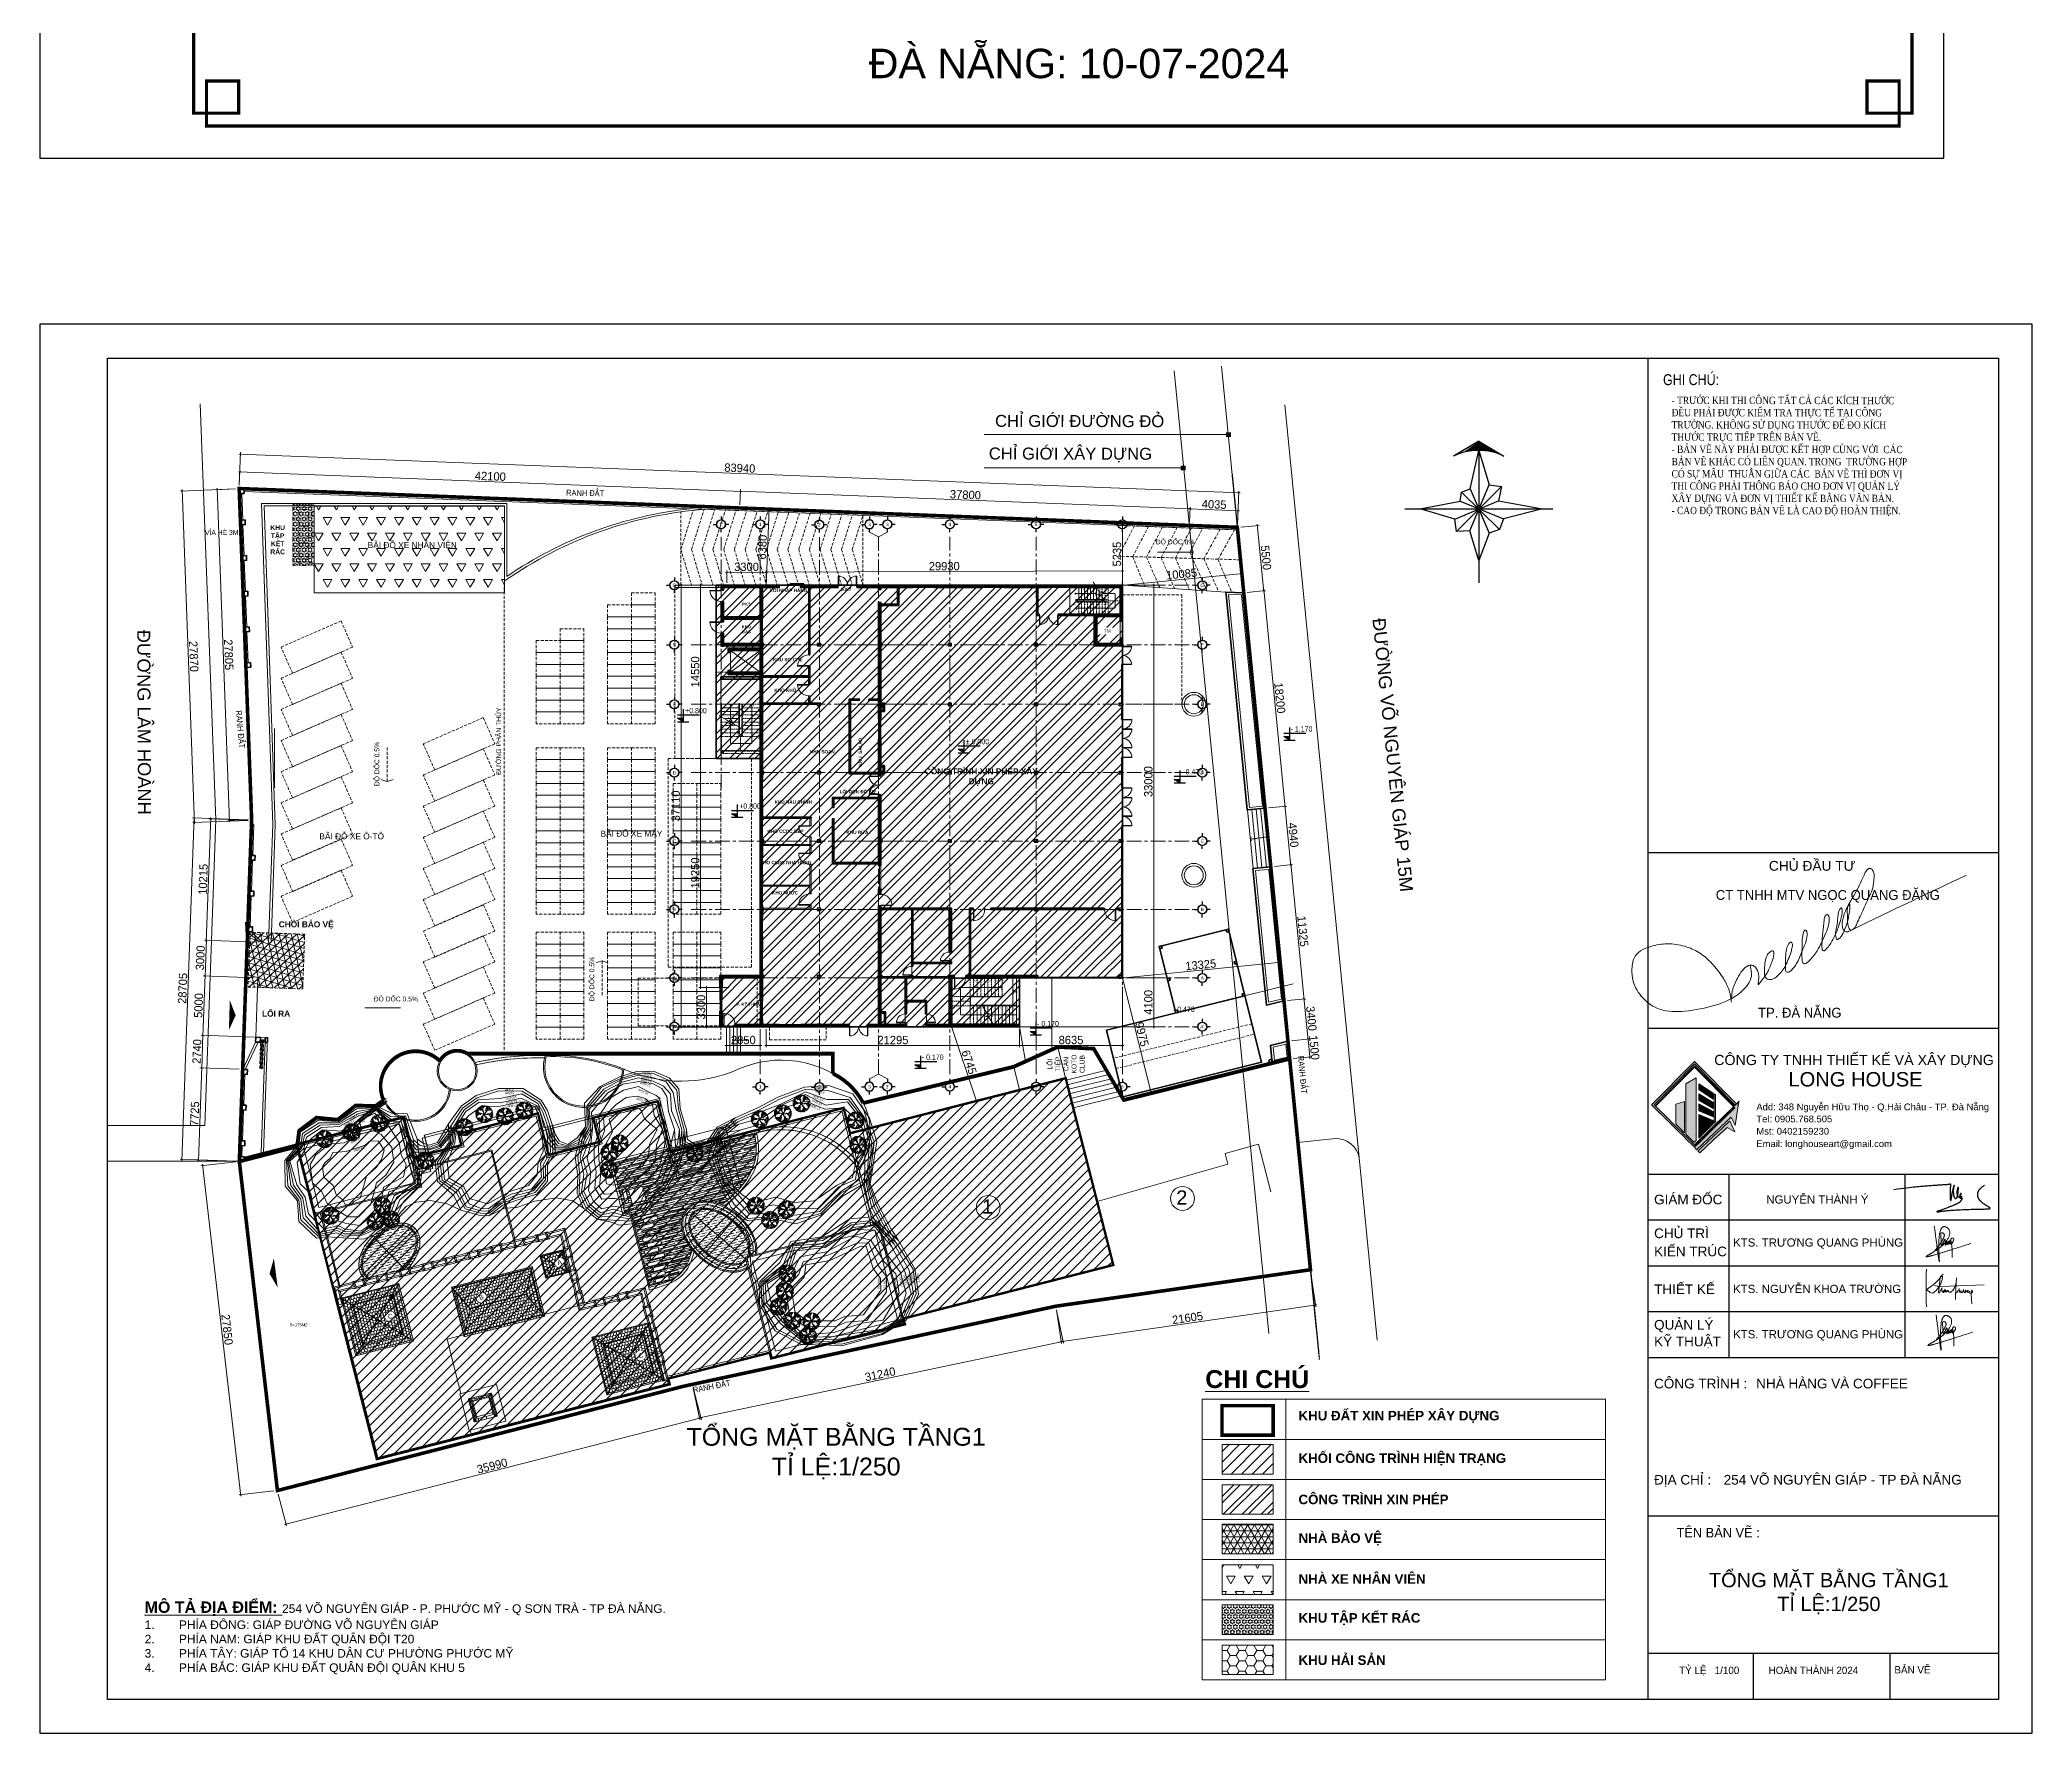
# Model space of a CAD drawing. Header units: millimetres. Extents: x 886808 to 1650903, y -1008069 to 230892.
# Drawn here: x 915979 to 1083399, y -318719 to -176423 of the extents above; entities that cross this region are included whole.
import ezdxf
from ezdxf.enums import TextEntityAlignment as Align

# ---------------------------------------------------------------- set-up
doc = ezdxf.new("R2010")
doc.units = ezdxf.units.MM
for name, pattern in [('ACAD_ISO03W100', [30, 12, -18]), ('CENTER', [2, 1.25, -0.25, 0.25, -0.25]), ('CENTER2', [28.575, 19.05, -3.175, 3.175, -3.175]), ('CONTINOUS', [0]), ('DASHED', [0.75, 0.5, -0.25]), ('DASHED2', [0.375, 0.25, -0.125]), ('DOT', [0.25, 0, -0.25]), ('HIDDEN', [0.375, 0.25, -0.125]), ('HIDDEN2', [0.1875, 0.125, -0.0625]), ('Overhead', [3.96875, 2.38125, -1.5875]), ('PHANTOM2', [31.75, 15.875, -3.175, 3.175, -3.175, 3.175, -3.175])]:
    doc.linetypes.add(name, pattern=pattern)
doc.layers.get('0').update_dxf_attribs({"lineweight": 0})
for name, color, linetype, lineweight in [('0.NETMANHNHAT-0.05', 251, 'Continuous', 0), ('01- NET TUONG- 242', 242, 'Continuous', 40), ('03- Net Cua- 153', 153, 'Continuous', 9), ('04-Net thay', 150, 'Continuous', 20), ('05- Net Khuat - 250', 250, 'HIDDEN', 0), ('06- Dim- 250', 250, 'Continuous', 0), ('0___TUONG XAY MOI', 10, 'Continuous', 40), ('12l CAY XANH', 66, 'Continuous', 5), ('2l', 2, 'Continuous', 15), ('8l', 8, 'Continuous', 5), ('8l NET TO', 8, 'Continuous', 9), ('9-NET 03-DHCC', 3, 'Continuous', 20), ('_Text', 7, 'Continuous', 9), ('A-Anno-Dims', 211, 'Continuous', 5), ('A-Door', 31, 'Continuous', 15), ('A-GENM', 13, 'Continuous', 5), ('A-GLAZ-CURT', 52, 'Continuous', 5), ('A-GLAZ-CWMG', 51, 'Continuous', 5), ('A-Wall', 113, 'Continuous', 30), ('A-WALL-FNSH', 113, 'Continuous', 25), ('A_Dim', 8, 'Continuous', 5), ('co', 66, 'Continuous', 5), ('CONG TRINH', 7, 'Continuous', 20), ('cong trinh ngam', 1, 'HIDDEN', 9), ('DIM', 149, 'Continuous', 13), ('DMANH', 116, 'Continuous', 15), ('DS_Dim', 8, 'Continuous', 0), ('G-ANNO-TTLB', 6, 'Continuous', 18), ('HACTH', 8, 'Continuous', 0), ('hatch', 250, 'Continuous', 0), ('KT-Text', 254, 'Continuous', 9), ('KTEN', 41, 'Continuous', 35), ('net truc', 250, 'CENTER2', 5), ('net vl', 33, 'Continuous', 5), ('Q - TEN PHONG', 7, 'Continuous', 18), ('S-COLS', 52, 'Continuous', 5), ('S-STRS', 31, 'Continuous', 5), ('S-STRS-MBND', 31, 'Overhead', 5), ('Text', 250, 'Continuous', 25), ('TREE', 94, 'Continuous', 5), ('X-BT-MB-F1$0$SP-CỬA', 157, 'Continuous', 0)]:
    doc.layers.add(name, color=color, linetype=linetype, lineweight=lineweight)
doc.layers.add('09- Wipeout', color=254, linetype='DOT', lineweight=0, plot=False)
for name, color, linetype in [('0_Kinh', 142, 'Continuous'), ('11-Ghi chu', 7, 'Continuous'), ('4', 4, 'Continuous'), ('CUA', 75, 'Continuous'), ('DS_Hatch', 8, 'Continuous'), ('i_Chu', 9, 'Continuous'), ('Layer 1', 7, 'Continuous'), ('Print', 210, 'Continuous'), ('ranhgioi moi', 6, 'Continuous'), ('TUONG', 1, 'Continuous')]:
    doc.layers.add(name, color=color, linetype=linetype)
doc.styles.add('a 1', font='')
doc.styles.add('Arial', font='arial.ttf', dxfattribs={"height": 253.361452})
doc.styles.add('Arial_6', font='arial.ttf', dxfattribs={"height": 1.327769})
doc.styles.add('DAT', font='')
doc.styles.add('ISO2', font='')
doc.styles.add('Roof Fl type B$0$GHICHUTHUONG', font='arial.ttf', dxfattribs={"width": 0.8})
doc.styles.get("Standard").update_dxf_attribs({"font": 'arial.ttf'})
doc.styles.add('STYLE2', font='')
doc.styles.add('TEXT', font='arial.ttf')
doc.styles.add('TIEU DE L', font='arial.ttf', dxfattribs={"width": 0.75, "height": 450})
doc.styles.add('TIÊU ĐỀ', font='arial.ttf', dxfattribs={"height": 230})
doc.styles.add('VNI Avo', font='')
doc.styles.add('VNI-HELVE', font='')
doc.styles.add('VNI-Helve-Condense', font='')
doc.styles.add('VNTIMEH', font='vntimeh.shx', dxfattribs={"width": 0.85, "bigfont": 'vns.shx'})
doc.styles.get('a 1').set_extended_font_data('VNI-Avo')
doc.styles.get('DAT').set_extended_font_data('VNI-Helve')
doc.styles.get('ISO2').set_extended_font_data('.VnAvantH')
doc.styles.get('STYLE2').set_extended_font_data('VNI-Helve-Condense')
doc.styles.get('VNI Avo').set_extended_font_data('VNI-Avo')
doc.styles.get('VNI-HELVE').set_extended_font_data('VNI-Helve-Condense')
doc.styles.get('VNI-Helve-Condense').set_extended_font_data('VNI-Helve-Condense')
doc.linetypes.add('Demolish Line1', pattern='A,40,-16,["X",Standard,S=8,R=0,X=-8,Y=-4],-5.6', length=61.6)
doc.dimstyles.new('1-100', dxfattribs={"dimtxt": 230, "dimasz": 150, "dimexe": 150, "dimexo": 300, "dimgap": 90, "dimtad": 1, "dimdec": 0, "dimrnd": 5, "dimzin": 0, "dimtxsty": 'TIÊU ĐỀ', "dimblk": 'ARCHTICK', "dimcen": 100, "dimdle": 120, "dimclrd": 256, "dimclre": 256, "dimclrt": 2, "dimadec": 0, "dimazin": 0, "dimtfac": 1, "dimtdec": 0, "dimtix": 1, "dimtmove": 1, "dimatfit": 3, "dimldrblk": 'OPEN30', "dimfxl": 900, "dimtolj": 1, "dimtzin": 0, "dimlwd": 13, "dimlwe": 13, "dimarcsym": 1})
doc.dimstyles.new('1-100 X2', dxfattribs={"dimtxt": 110, "dimasz": 75, "dimexe": 75, "dimexo": 150, "dimgap": 45, "dimtad": 1, "dimdec": 0, "dimrnd": 5, "dimzin": 0, "dimtxsty": 'VNI-HELVE', "dimblk": 'ARCHTICK', "dimcen": 50, "dimdle": 60, "dimclrd": 256, "dimclre": 256, "dimclrt": 2, "dimadec": 0, "dimazin": 0, "dimtfac": 1, "dimtdec": 0, "dimtix": 1, "dimtmove": 1, "dimatfit": 3, "dimldrblk": 'OPEN30', "dimfxl": 900, "dimtolj": 1, "dimtzin": 0, "dimlwd": 13, "dimlwe": 13, "dimarcsym": 1})
doc.dimstyles.new('Copy of 1-100-Ll', dxfattribs={"dimtxt": 700, "dimasz": 150, "dimexe": 150, "dimexo": 300, "dimgap": 90, "dimtad": 1, "dimdec": 0, "dimrnd": 5, "dimzin": 0, "dimtxsty": 'ISO2', "dimblk": 'ARCHTICK', "dimcen": 100, "dimdle": 120, "dimclrd": 256, "dimclre": 256, "dimclrt": 2, "dimadec": 0, "dimazin": 0, "dimtfac": 1, "dimtdec": 0, "dimtix": 1, "dimtmove": 1, "dimatfit": 3, "dimldrblk": 'OPEN30', "dimfxl": 900, "dimtolj": 1, "dimtzin": 0, "dimlwd": 13, "dimlwe": 13, "dimarcsym": 1})
pattern_1 = [(0, (215751.8, -124564.36), (0, 216.50635), [125, -125]), (60, (215751.8, -124564.36), (-187.5, 108.253175), [125, -125]), (120, (215814.3, -124456.1), (-187.5, -108.253175), [125, -125])]
pattern_2 = [(45, (0, 0), (-795.4951, 795.4951), []), (45, (530.3, 0), (-795.4951, 795.4951), [])]
pattern_3 = [(45, (-934918.59, 379499.195), (-44.9012806, 44.9012806), [])]

# ---------------------------------------------------------------- blocks, each defined once
blk = doc.blocks.new('C21')
at = {"layer": '12l CAY XANH', "linetype": 'Continuous'}
for p, q in [((-0.46, 0.09), (-0.4, -0.26)), ((-0.2, 0.44), (-0.44, 0.18)), ((0.01, 0), (-0.43, -0.11)), ((-0.36, -0.25), (0.01, 0)), ((-0.16, 0.43), (0.01, 0)), ((0.2, 0.45), (-0.15, 0.46)), ((0.01, 0), (-0.02, -0.45)), ((0.01, 0), (0.39, 0.25)), ((0.42, -0.2), (0.01, 0)), ((0.01, 0), (0.32, -0.35)), ((0.48, 0.13), (0.27, 0.41)), ((0.4, -0.27), (0.49, 0.06)), ((-0.37, -0.31), (-0.04, -0.48)), ((0.02, -0.48), (0.36, -0.34))]:
    blk.add_line(p, q, dxfattribs=at)
for centre, radius, start, end in [((-0.46, 0.14), 0.0475, 269.008, 54.2486), ((-0.18, 0.46), 0.0313, 213.3861, 1.8407), ((0.01, 0), 0.01, 0, 180), ((0.01, 0), 0.01, 180, 0), ((0.24, 0.44), 0.0393, 168.0507, 320.1273), ((0.48, 0.1), 0.0364, 104.2205, 282.2874), ((-0.37, -0.28), 0.0305, 284.8586, 147.2809), ((-0.01, -0.48), 0.0305, 357.4134, 180.9158), ((0.38, -0.31), 0.0409, 59.6228, 230.6086)]:
    blk.add_arc(centre, radius, start, end, dxfattribs=at)
blk = doc.blocks.new('tree9')
for centre, radius, start, end in [((-472, 409), 128, 26.71524, 85.94043), ((-459, 536), 3.75, 0, 180), ((-459, 536), 3.75, 180, 0), ((-491, -68), 546, 56.94541, 86.66066), ((-222, -309), 758, 95.2556, 108.26549), ((-455, 438), 3.75, 0, 180), ((-455, 438), 3.75, 180, 0), ((-428, 189), 198, 62.69882, 96.07593), ((-445, 371), 3.75, 0, 180), ((-445, 371), 3.75, 180, 0), ((5063, -11269), 13093, 114.39452, 114.88661), ((-304, 227), 436, 38.99124, 108.60021), ((-269, -16), 384, 83.35947, 116.74856), ((-430, 560), 3.75, 0, 180), ((-430, 560), 3.75, 180, 0), ((-429, 644), 3.75, 0, 180), ((-429, 644), 3.75, 180, 0), ((-372, 607), 101, 35.39752, 122.7353), ((-420, 315), 3.75, 0, 180), ((-420, 315), 3.75, 180, 0), ((-377, 445), 301, 63.28091, 93.83327), ((-122, 117), 301, 123.28091, 153.83327), ((-389, 256), 3.75, 0, 180), ((-389, 256), 3.75, 180, 0), ((-386, 504), 3.75, 0, 180), ((-386, 504), 3.75, 180, 0), ((-385, 368), 3.75, 0, 180), ((-385, 368), 3.75, 180, 0), ((-382, 441), 3.75, 0, 180), ((-382, 441), 3.75, 180, 0), ((-375, 745), 3.75, 0, 180), ((-375, 745), 3.75, 180, 0), ((-371, 221), 3.75, 0, 180), ((-371, 221), 3.75, 180, 0), ((-357, 637), 3.75, 0, 180), ((-357, 637), 3.75, 180, 0), ((-261, 202), 101, 95.39752, 182.7353), ((-565, 505), 384, 23.35947, 56.74856), ((-336, 165), 3.75, 0, 180), ((-336, 165), 3.75, 180, 0), ((-322, 836), 3.75, 0, 180), ((-322, 836), 3.75, 180, 0), ((103, 71), 436, 98.99124, 168.60021), ((-467, 745), 198, 2.69882, 36.07593), ((-175, 917), 317, 246.56232, 270.61233), ((-298, 298), 3.75, 0, 180), ((-298, 298), 3.75, 180, 0), ((12742, -1029), 13093, 174.39452, 174.88661), ((-294, 367), 3.75, 0, 180), ((-294, 367), 3.75, 180, 0), ((-3023, 1291), 2970, 336.80277, 342.33407), ((-290, 122), 3.75, 0, 180), ((-290, 122), 3.75, 180, 0), ((-795, 318), 758, 35.2556, 48.26549), ((-287, 805), 3.75, 0, 180), ((-287, 805), 3.75, 180, 0), ((-532, 1686), 1582, 278.77332, 278.82652), ((1044, -8464), 8688, 98.05741, 98.82652), ((-263, 689), 3.75, 0, 180), ((-263, 689), 3.75, 180, 0), ((-245, 896), 3.75, 0, 180), ((-245, 896), 3.75, 180, 0), ((-242, 752), 3.75, 0, 180), ((-242, 752), 3.75, 180, 0), ((-139, 16), 128, 86.71524, 145.94043), ((-235, 140), 3.75, 0, 180), ((-235, 140), 3.75, 180, 0), ((-231, 225), 3.75, 0, 180), ((-231, 225), 3.75, 180, 0), ((-231, 88), 3.75, 0, 180), ((-231, 88), 3.75, 180, 0), ((-721, 672), 546, 356.94541, 26.66066), ((-210, 843), 3.75, 0, 180), ((-210, 843), 3.75, 180, 0), ((-210, 585), 3.75, 0, 180), ((-210, 585), 3.75, 180, 0), ((-197, 445), 3.75, 0, 180), ((-197, 445), 3.75, 0, 180), ((-197, 445), 3.75, 0, 180), ((-197, 445), 3.75, 180, 0), ((-197, 445), 3.75, 180, 0), ((-197, 445), 3.75, 180, 0), ((-196, 447), 1.79, 102.81508, 257.18492), ((-166, 582), 140, 257.18492, 301.72715), ((-190, 285), 3.75, 0, 180), ((-190, 285), 3.75, 180, 0), ((37, 169), 318, 88.42157, 136.30691), ((-298, 894), 128, 326.71524, 25.94043), ((265, -239), 546, 116.94541, 146.66066), ((-184, 398), 3.75, 0, 180), ((-184, 398), 3.75, 0, 180), ((-184, 398), 3.75, 180, 0), ((-184, 398), 3.75, 180, 0), ((-183, 765), 3.75, 0, 180), ((-183, 765), 3.75, 180, 0), ((-182, 938), 3.75, 0, 180), ((-182, 938), 3.75, 180, 0), ((-182, 179), 3.75, 0, 180), ((-182, 179), 3.75, 180, 0), ((-182, 53), 3.75, 0, 180), ((-182, 53), 3.75, 180, 0), ((-174, 139), 3.75, 0, 180), ((-174, 139), 3.75, 0, 180), ((-174, 139), 3.75, 0, 180), ((-174, 139), 3.75, 0, 180), ((-174, 139), 3.75, 0, 180), ((-174, 139), 3.75, 0, 180), ((-174, 139), 3.75, 0, 180), ((-174, 139), 3.75, 0, 180), ((-174, 139), 3.75, 0, 180), ((-174, 139), 3.75, 0, 180), ((-174, 139), 3.75, 0, 180), ((-174, 139), 3.75, 0, 180), ((-174, 139), 3.75, 180, 0), ((-174, 139), 3.75, 180, 0), ((-174, 139), 3.75, 180, 0), ((-174, 139), 3.75, 180, 0), ((-174, 139), 3.75, 180, 0), ((-174, 139), 3.75, 180, 0), ((-174, 139), 3.75, 180, 0), ((-174, 139), 3.75, 180, 0), ((-174, 139), 3.75, 180, 0), ((-174, 139), 3.75, 180, 0), ((-174, 139), 3.75, 180, 0), ((-174, 139), 3.75, 180, 0), ((-173, 870), 3.75, 0, 180), ((-173, 870), 3.75, 180, 0), ((-8233, 4110), 8688, 338.05741, 338.82652), ((-78, 2240), 1642, 266.71524, 269.73107), ((-161, 459), 3.75, 0, 180), ((-161, 459), 3.75, 180, 0), ((608, -126), 758, 155.2556, 168.26549), ((-130, 948), 3.75, 0, 180), ((-130, 948), 3.75, 180, 0), ((-129, 674), 3.75, 0, 180), ((-129, 674), 3.75, 180, 0), ((-130, 98), 3.75, 0, 180), ((-130, 98), 3.75, 180, 0), ((1344, 400), 1582, 158.77332, 158.82652), ((-127, 674), 1.79, 42.81508, 197.18492), ((5, 715), 140, 197.18492, 241.72715), ((-123, 826), 3.75, 0, 180), ((-123, 826), 3.75, 180, 0), ((-112, 21), 3.75, 0, 180), ((-112, 21), 3.75, 180, 0), ((-7645, -9739), 13093, 54.39452, 54.88661), ((74, -56), 198, 122.69882, 156.07593), ((-85, 180), 3.75, 0, 180), ((-85, 180), 3.75, 0, 180), ((-85, 180), 3.75, 0, 180), ((-85, 180), 3.75, 0, 180), ((-85, 180), 3.75, 180, 0), ((-85, 180), 3.75, 180, 0), ((-85, 180), 3.75, 180, 0), ((-85, 180), 3.75, 180, 0), ((-2916, -3037), 4607, 50.17129, 52.08955), ((-372, 657), 436, 338.99124, 48.60021), ((-81, 976), 3.75, 0, 180), ((-81, 976), 3.75, 180, 0), ((-63, 11), 3.75, 0, 180), ((-63, 11), 3.75, 180, 0), ((-60, 154), 3.75, 0, 180), ((-60, 154), 3.75, 180, 0), ((331, -21), 384, 143.35947, 176.74856), ((-42, 875), 3.75, 0, 180), ((-42, 875), 3.75, 180, 0), ((-35, 990), 3.75, 0, 180), ((-35, 990), 3.75, 180, 0), ((-34, 274), 1.79, 162.81508, 317.18492), ((-136, 368), 140, 317.18492, 1.72715), ((-77, 906), 101, 335.39752, 62.7353), ((-25, 445), 3.75, 0, 180), ((-25, 445), 3.75, 180, 0), ((-18, 252), 3.75, 0, 180), ((-18, 252), 3.75, 180, 0), ((289, 173), 301, 183.28091, 213.83327), ((-4, 98), 3.75, 0, 180), ((-4, 98), 3.75, 180, 0), ((0, 4), 3.75, 0, 180), ((0, 4), 3.75, 180, 0), ((441, 345), 436, 158.99124, 228.60021), ((420, 322), 409, 156.07368, 190.394), ((-1415, -466), 1642, 26.71524, 29.73107), ((20, 731), 2.53, 3.32356, 206.71524), ((1484, 1468), 1642, 206.71524, 209.73107), ((28, 700), 3.75, 0, 180), ((28, 700), 3.75, 180, 0), ((32, 165), 3.75, 0, 180), ((32, 165), 3.75, 180, 0), ((-220, 829), 301, 3.28091, 33.83327), ((-33, 931), 436, 278.99124, 348.60021), ((-219, 645), 292, 330.35537, 21.81964), ((373, 775), 436, 218.99124, 288.60021), ((39, 77), 3.75, 0, 180), ((39, 77), 3.75, 180, 0), ((46, 990), 3.75, 0, 180), ((46, 990), 3.75, 180, 0), ((146, 95), 101, 155.39752, 242.7353), ((-94, 1002), 533, 285.24957, 316.79736), ((200, 572), 176, 208.76204, 283.59252), ((-261, 1023), 384, 323.35947, 356.74856), ((50, 271), 2.53, 183.32356, 26.71524), ((54, 750), 3.75, 0, 180), ((54, 750), 3.75, 0, 180), ((54, 750), 3.75, 0, 180), ((54, 750), 3.75, 180, 0), ((54, 750), 3.75, 180, 0), ((54, 750), 3.75, 180, 0), ((-195, 1241), 546, 296.94541, 326.66066), ((56, 931), 3.75, 0, 180), ((56, 931), 3.75, 180, 0), ((74, 7), 3.75, 0, 180), ((74, 7), 3.75, 180, 0), ((7714, 10741), 13093, 234.39452, 234.88661), ((-5, 1058), 198, 302.69882, 336.07593), ((119, 987), 3.75, 0, 180), ((119, 987), 3.75, 180, 0), ((119, 102), 3.75, 0, 180), ((119, 102), 3.75, 180, 0), ((123, 913), 3.75, 0, 180), ((123, 913), 3.75, 180, 0), ((64, 287), 140, 17.18492, 61.72715), ((151, 14), 3.75, 0, 180), ((151, 14), 3.75, 180, 0), ((-539, 1128), 758, 335.2556, 348.26549), ((154, 821), 3.75, 0, 180), ((154, 821), 3.75, 180, 0), ((158, 354), 3.75, 0, 180), ((158, 354), 3.75, 180, 0), ((147, -1238), 1642, 86.71524, 89.73107), ((161, 962), 3.75, 0, 180), ((161, 962), 3.75, 180, 0), ((172, 903), 3.75, 0, 180), ((172, 903), 3.75, 180, 0), ((1597, -271), 1642, 146.71524, 149.73107), ((197, 328), 1.79, 222.81508, 17.18492), ((203, 966), 3.75, 0, 180), ((203, 966), 3.75, 180, 0), ((-1275, 602), 1582, 338.77332, 338.82652), ((208, 986), 128, 266.71524, 325.94043), ((8303, -3108), 8688, 158.05741, 158.82652), ((214, 602), 3.75, 0, 180), ((214, 602), 3.75, 180, 0), ((224, 322), 3.75, 0, 180), ((224, 322), 3.75, 180, 0), ((226, 629), 2.53, 303.32356, 146.71524), ((235, 189), 3.75, 0, 180), ((235, 189), 3.75, 180, 0), ((244, 863), 3.75, 0, 180), ((244, 863), 3.75, 180, 0), ((368, 108), 128, 146.71524, 205.94043), ((244, 139), 3.75, 0, 180), ((244, 139), 3.75, 0, 180), ((244, 139), 3.75, 180, 0), ((244, 139), 3.75, 180, 0), ((245, 640), 3.75, 0, 180), ((245, 640), 3.75, 180, 0), ((281, 607), 209, 259.12381, 289.39586), ((-974, 9465), 8688, 278.05741, 278.82652), ((791, 330), 546, 176.94541, 206.66066), ((864, 684), 758, 215.2556, 228.26549), ((250, 240), 3.75, 0, 180), ((250, 240), 3.75, 180, 0), ((256, 420), 3.75, 0, 180), ((256, 420), 3.75, 180, 0), ((560, 1070), 546, 236.94541, 266.66066), ((277, 74), 3.75, 0, 180), ((277, 74), 3.75, 180, 0), ((280, 931), 3.75, 0, 180), ((280, 931), 3.75, 180, 0), ((634, 496), 384, 203.35947, 236.74856), ((294, 196), 3.75, 0, 180), ((294, 196), 3.75, 180, 0), ((338, 1018), 384, 263.35947, 296.74856), ((446, 557), 301, 243.28091, 273.83327), ((322, 242), 3.75, 0, 180), ((322, 242), 3.75, 180, 0), ((333, 665), 3.75, 0, 180), ((333, 665), 3.75, 180, 0), ((536, 257), 198, 182.69882, 216.07593), ((343, 382), 3.75, 0, 180), ((343, 382), 3.75, 180, 0), ((330, 800), 101, 275.39752, 2.7353), ((350, 752), 3.75, 0, 180), ((350, 752), 3.75, 180, 0), ((357, 189), 3.75, 0, 180), ((357, 189), 3.75, 180, 0), ((-12673, 2031), 13093, 354.39452, 354.88661), ((192, 885), 301, 303.28091, 333.83327), ((602, -684), 1582, 98.77332, 98.82652), ((442, 395), 101, 215.39752, 302.7353), ((364, 140), 3.75, 0, 180), ((364, 140), 3.75, 180, 0), ((291, 1311), 758, 275.2556, 288.26549), ((382, 861), 3.75, 0, 180), ((382, 861), 3.75, 180, 0), ((392, 585), 3.75, 0, 180), ((392, 585), 3.75, 180, 0), ((396, 305), 3.75, 0, 180), ((396, 305), 3.75, 180, 0), ((403, 543), 3.75, 0, 180), ((403, 543), 3.75, 180, 0), ((406, 168), 3.75, 0, 180), ((406, 168), 3.75, 180, 0), ((497, 813), 198, 242.69882, 276.07593), ((413, 431), 3.75, 0, 180), ((413, 431), 3.75, 180, 0), ((-4994, 12271), 13093, 294.39452, 294.88661), ((427, 735), 3.75, 0, 180), ((427, 735), 3.75, 180, 0), ((541, 593), 128, 206.71524, 265.94043), ((448, 235), 3.75, 0, 180), ((448, 235), 3.75, 180, 0), ((452, 375), 3.75, 0, 180), ((452, 375), 3.75, 180, 0), ((452, 776), 3.75, 0, 180), ((452, 776), 3.75, 180, 0), ((453, 501), 3.75, 0, 180), ((453, 501), 3.75, 0, 180), ((453, 501), 3.75, 0, 180), ((453, 501), 3.75, 0, 180), ((453, 501), 3.75, 180, 0), ((453, 501), 3.75, 180, 0), ((453, 501), 3.75, 180, 0), ((453, 501), 3.75, 180, 0), ((7294, 5857), 8688, 218.05741, 218.82652), ((469, 599), 3.75, 0, 180), ((469, 599), 3.75, 180, 0), ((480, 280), 3.75, 0, 180), ((480, 280), 3.75, 180, 0), ((487, 707), 3.75, 0, 180), ((487, 707), 3.75, 180, 0), ((501, 354), 3.75, 0, 180), ((501, 354), 3.75, 180, 0), ((515, 640), 3.75, 0, 180), ((515, 640), 3.75, 180, 0), ((522, 427), 3.75, 0, 180), ((522, 427), 3.75, 180, 0), ((525, 564), 3.75, 0, 180), ((525, 564), 3.75, 180, 0), ((-708, -583), 1582, 38.77332, 38.82652)]:
    blk.add_arc(centre, radius, start, end)
blk = doc.blocks.new('TTTTTTTTTTTTTTTTTTTTT')
at = {"layer": '8l', "transparency": 33554636}
h = blk.add_hatch(dxfattribs=at)
h.set_pattern_fill('AR-RROOF', color=256, scale=10, angle=14.31512, style=0)
h.set_pattern_definition([(14.3151, (1302668.78, 175396.45), (478.647, 384.2793), [3810, -508, 1270, -254]), (14.315, (1302964.7, 175603.03), (-329.641, 264.528), [762, -83.82, 1524, -190.5]), (14.3151, (1302738.46, 175637.04), (1237.712, 491.47), [2032, -355.6, 1016, -254])])
h.paths.add_polyline_path([(1301662, 182570), (1302825, 182867), (1302528, 184030), (1301365, 183733)], flags=16)
h.paths.add_polyline_path([(1301098, 182599), (1300801, 183762), (1301092, 183836), (1301388, 182673)], flags=16)
h.paths.add_polyline_path([(1302108, 182065), (1303270, 182361), (1303196, 182652), (1302034, 182355)], flags=16)
h.paths.add_polyline_path([(1302113, 181447), (1303276, 181744), (1303201, 182034), (1302039, 181738)], flags=16)
h.paths.add_polyline_path([(1302652, 180965), (1303814, 181262), (1303740, 181553), (1302577, 181256)], flags=16)
h.paths.add_polyline_path([(1302358, 180357), (1303521, 180653), (1303447, 180944), (1302284, 180647)], flags=16)
h.paths.add_polyline_path([(1302596, 179333), (1303758, 179630), (1303684, 179921), (1302521, 179624)], flags=16)
h.paths.add_polyline_path([(1302969, 178889), (1304132, 179186), (1304058, 179476), (1302895, 179180)], flags=16)
h.paths.add_polyline_path([(1302753, 178294), (1303916, 178591), (1303842, 178882), (1302679, 178585)], flags=16)
h.paths.add_polyline_path([(1303235, 177846), (1304398, 178143), (1304324, 178433), (1303161, 178137)], flags=16)
h.paths.add_polyline_path([(1303483, 176877), (1304645, 177173), (1304571, 177464), (1303409, 177167)], flags=16)
h.paths.add_polyline_path([(1303287, 176330), (1304450, 176627), (1304376, 176917), (1303213, 176621)], flags=16)
h.paths.add_polyline_path([(1303637, 175901), (1304800, 176197), (1304726, 176488), (1303563, 176191)], flags=16)
h.paths.add_polyline_path([(1303017, 177258), (1304180, 177555), (1304106, 177846), (1302943, 177549)])
edge = h.paths.add_edge_path()
edge.add_line((1301062, 181695), (1301546, 181818))
edge.add_line((1301546, 181818), (1303152, 175526))
edge.add_arc((1298325, 192621), 17763, 285.76604, 291.93605)
edge.add_arc((1303560, 178854), 3051, 297.33978, 328.22569)
edge.add_arc((1302007, 179600), 4768, 330.42417, 347.50066)
edge.add_arc((1300290, 180178), 6572, 345.8262, 347.1253)
edge.add_line((1306697, 178713), (1306687, 178726))
edge.add_line((1306687, 178726), (1306677, 178738))
edge.add_line((1306677, 178738), (1306667, 178751))
edge.add_line((1306667, 178751), (1306658, 178763))
edge.add_line((1306658, 178763), (1306648, 178776))
edge.add_line((1306648, 178776), (1306638, 178788))
edge.add_line((1306638, 178788), (1306629, 178801))
edge.add_line((1306629, 178801), (1306619, 178814))
edge.add_line((1306619, 178814), (1306609, 178826))
edge.add_line((1306609, 178826), (1306600, 178839))
edge.add_line((1306600, 178839), (1306590, 178852))
edge.add_line((1306590, 178852), (1306581, 178864))
edge.add_line((1306581, 178864), (1306572, 178877))
edge.add_line((1306572, 178877), (1306562, 178890))
edge.add_line((1306562, 178890), (1306553, 178903))
edge.add_line((1306553, 178903), (1306544, 178916))
edge.add_line((1306544, 178916), (1306535, 178928))
edge.add_line((1306535, 178928), (1306526, 178941))
edge.add_line((1306526, 178941), (1306516, 178954))
edge.add_line((1306516, 178954), (1306507, 178967))
edge.add_line((1306507, 178967), (1306498, 178980))
edge.add_line((1306498, 178980), (1306489, 178993))
edge.add_line((1306489, 178993), (1306481, 179006))
edge.add_line((1306481, 179006), (1306472, 179019))
edge.add_line((1306472, 179019), (1306463, 179032))
edge.add_line((1306463, 179032), (1306454, 179045))
edge.add_line((1306454, 179045), (1306446, 179058))
edge.add_line((1306446, 179058), (1306437, 179071))
edge.add_line((1306437, 179071), (1306428, 179084))
edge.add_line((1306428, 179084), (1306420, 179097))
edge.add_line((1306420, 179097), (1306411, 179110))
edge.add_line((1306411, 179110), (1306403, 179123))
edge.add_line((1306403, 179123), (1306394, 179136))
edge.add_line((1306394, 179136), (1306386, 179149))
edge.add_line((1306386, 179149), (1306378, 179162))
edge.add_line((1306378, 179162), (1306370, 179175))
edge.add_line((1306370, 179175), (1306361, 179189))
edge.add_line((1306361, 179189), (1306353, 179202))
edge.add_line((1306353, 179202), (1306345, 179215))
edge.add_line((1306345, 179215), (1306337, 179228))
edge.add_line((1306337, 179228), (1306329, 179242))
edge.add_line((1306329, 179242), (1306321, 179255))
edge.add_line((1306321, 179255), (1306313, 179268))
edge.add_line((1306313, 179268), (1306306, 179281))
edge.add_line((1306306, 179281), (1306298, 179295))
edge.add_line((1306298, 179295), (1306290, 179308))
edge.add_line((1306290, 179308), (1306282, 179321))
edge.add_line((1306282, 179321), (1306275, 179335))
edge.add_line((1306275, 179335), (1306267, 179348))
edge.add_line((1306267, 179348), (1306260, 179361))
edge.add_line((1306260, 179361), (1306252, 179375))
edge.add_line((1306252, 179375), (1306245, 179388))
edge.add_line((1306245, 179388), (1306238, 179402))
edge.add_line((1306238, 179402), (1306230, 179415))
edge.add_line((1306230, 179415), (1306223, 179429))
edge.add_line((1306223, 179429), (1306216, 179442))
edge.add_line((1306216, 179442), (1306209, 179455))
edge.add_line((1306209, 179455), (1306202, 179469))
edge.add_line((1306202, 179469), (1306195, 179482))
edge.add_line((1306195, 179482), (1306188, 179496))
edge.add_line((1306188, 179496), (1306181, 179510))
edge.add_line((1306181, 179510), (1306174, 179523))
edge.add_line((1306174, 179523), (1306167, 179537))
edge.add_line((1306167, 179537), (1306160, 179550))
edge.add_line((1306160, 179550), (1306154, 179564))
edge.add_line((1306154, 179564), (1306147, 179577))
edge.add_line((1306147, 179577), (1306141, 179591))
edge.add_line((1306141, 179591), (1306134, 179605))
edge.add_line((1306134, 179605), (1306128, 179618))
edge.add_line((1306128, 179618), (1306121, 179632))
edge.add_line((1306121, 179632), (1306115, 179645))
edge.add_line((1306115, 179645), (1306109, 179659))
edge.add_line((1306109, 179659), (1306103, 179673))
edge.add_line((1306103, 179673), (1306096, 179686))
edge.add_line((1306096, 179686), (1306090, 179700))
edge.add_line((1306090, 179700), (1306084, 179714))
edge.add_line((1306084, 179714), (1306078, 179728))
edge.add_line((1306078, 179728), (1306072, 179741))
edge.add_line((1306072, 179741), (1306067, 179755))
edge.add_line((1306067, 179755), (1306061, 179769))
edge.add_line((1306061, 179769), (1306055, 179782))
edge.add_line((1306055, 179782), (1306049, 179796))
edge.add_line((1306049, 179796), (1306044, 179810))
edge.add_line((1306044, 179810), (1306038, 179824))
edge.add_line((1306038, 179824), (1306033, 179838))
edge.add_line((1306033, 179838), (1306027, 179851))
edge.add_line((1306027, 179851), (1306022, 179865))
edge.add_line((1306022, 179865), (1306017, 179879))
edge.add_line((1306017, 179879), (1306011, 179893))
edge.add_line((1306011, 179893), (1306006, 179907))
edge.add_line((1306006, 179907), (1306001, 179920))
edge.add_line((1306001, 179920), (1305996, 179934))
edge.add_line((1305996, 179934), (1305991, 179948))
edge.add_line((1305991, 179948), (1305986, 179962))
edge.add_line((1305986, 179962), (1305981, 179976))
edge.add_line((1305981, 179976), (1305976, 179990))
edge.add_line((1305976, 179990), (1305972, 180004))
edge.add_line((1305972, 180004), (1305967, 180017))
edge.add_line((1305967, 180017), (1305962, 180031))
edge.add_line((1305962, 180031), (1305958, 180045))
edge.add_line((1305958, 180045), (1305953, 180059))
edge.add_line((1305953, 180059), (1305949, 180073))
edge.add_line((1305949, 180073), (1305945, 180087))
edge.add_line((1305945, 180087), (1305940, 180101))
edge.add_line((1305940, 180101), (1305936, 180115))
edge.add_line((1305936, 180115), (1305932, 180129))
edge.add_line((1305932, 180129), (1305928, 180143))
edge.add_line((1305928, 180143), (1305924, 180157))
edge.add_line((1305924, 180157), (1305920, 180171))
edge.add_line((1305920, 180171), (1305916, 180185))
edge.add_line((1305916, 180185), (1305912, 180199))
edge.add_line((1305912, 180199), (1305909, 180213))
edge.add_line((1305909, 180213), (1305905, 180227))
edge.add_line((1305905, 180227), (1305901, 180241))
edge.add_line((1305901, 180241), (1305898, 180255))
edge.add_line((1305898, 180255), (1305894, 180269))
edge.add_line((1305894, 180269), (1305891, 180283))
edge.add_line((1305891, 180283), (1305887, 180297))
edge.add_line((1305887, 180297), (1305884, 180311))
edge.add_line((1305884, 180311), (1305881, 180325))
edge.add_line((1305881, 180325), (1305878, 180339))
edge.add_line((1305878, 180339), (1305875, 180353))
edge.add_line((1305875, 180353), (1305872, 180367))
edge.add_line((1305872, 180367), (1305869, 180381))
edge.add_line((1305869, 180381), (1305866, 180395))
edge.add_line((1305866, 180395), (1305863, 180409))
edge.add_line((1305863, 180409), (1305861, 180423))
edge.add_line((1305861, 180423), (1305858, 180437))
edge.add_line((1305858, 180437), (1305855, 180451))
edge.add_line((1305855, 180451), (1305853, 180465))
edge.add_line((1305853, 180465), (1305851, 180479))
edge.add_line((1305851, 180479), (1305848, 180493))
edge.add_line((1305848, 180493), (1305846, 180507))
edge.add_line((1305846, 180507), (1305844, 180521))
edge.add_line((1305844, 180521), (1305842, 180535))
edge.add_line((1305842, 180535), (1305840, 180550))
edge.add_line((1305840, 180550), (1305838, 180564))
edge.add_line((1305838, 180564), (1305836, 180578))
edge.add_line((1305836, 180578), (1305834, 180592))
edge.add_line((1305834, 180592), (1305832, 180606))
edge.add_line((1305832, 180606), (1305831, 180620))
edge.add_line((1305831, 180620), (1305829, 180634))
edge.add_line((1305829, 180634), (1305828, 180648))
edge.add_line((1305828, 180648), (1305826, 180662))
edge.add_line((1305826, 180662), (1305825, 180676))
edge.add_line((1305825, 180676), (1305824, 180690))
edge.add_line((1305824, 180690), (1305822, 180704))
edge.add_line((1305822, 180704), (1305821, 180719))
edge.add_line((1305821, 180719), (1305820, 180733))
edge.add_line((1305820, 180733), (1305819, 180747))
edge.add_line((1305819, 180747), (1305818, 180761))
edge.add_line((1305818, 180761), (1305818, 180775))
edge.add_line((1305818, 180775), (1305817, 180789))
edge.add_line((1305817, 180789), (1305816, 180803))
edge.add_line((1305816, 180803), (1305816, 180817))
edge.add_line((1305816, 180817), (1305815, 180831))
edge.add_line((1305815, 180831), (1305815, 180845))
edge.add_line((1305815, 180845), (1305815, 180859))
edge.add_line((1305815, 180859), (1305814, 180873))
edge.add_line((1305814, 180873), (1305814, 180887))
edge.add_line((1305814, 180887), (1305814, 180902))
edge.add_line((1305814, 180902), (1305814, 180916))
edge.add_line((1305814, 180916), (1305814, 180930))
edge.add_line((1305814, 180930), (1305815, 180944))
edge.add_line((1305815, 180944), (1305815, 180958))
edge.add_line((1305815, 180958), (1305815, 180972))
edge.add_line((1305815, 180972), (1305816, 180986))
edge.add_line((1305816, 180986), (1305816, 181000))
edge.add_line((1305816, 181000), (1305817, 181014))
edge.add_line((1305817, 181014), (1305818, 181028))
edge.add_line((1305818, 181028), (1305819, 181042))
edge.add_line((1305819, 181042), (1305820, 181056))
edge.add_line((1305820, 181056), (1305821, 181070))
edge.add_line((1305821, 181070), (1305822, 181084))
edge.add_line((1305822, 181084), (1305823, 181098))
edge.add_line((1305823, 181098), (1305824, 181112))
edge.add_line((1305824, 181112), (1305826, 181126))
edge.add_line((1305826, 181126), (1305827, 181140))
edge.add_line((1305827, 181140), (1305829, 181154))
edge.add_line((1305829, 181154), (1305830, 181168))
edge.add_line((1305830, 181168), (1305832, 181182))
edge.add_line((1305832, 181182), (1305834, 181195))
edge.add_line((1305834, 181195), (1305836, 181209))
edge.add_line((1305836, 181209), (1305838, 181223))
edge.add_line((1305838, 181223), (1305840, 181237))
edge.add_line((1305840, 181237), (1305842, 181251))
edge.add_line((1305842, 181251), (1305844, 181265))
edge.add_line((1305844, 181265), (1305847, 181279))
edge.add_line((1305847, 181279), (1305849, 181292))
edge.add_line((1305849, 181292), (1305852, 181306))
edge.add_line((1305852, 181306), (1305855, 181320))
edge.add_line((1305855, 181320), (1305857, 181334))
edge.add_line((1305857, 181334), (1305860, 181347))
edge.add_line((1305860, 181347), (1305863, 181361))
edge.add_line((1305863, 181361), (1305866, 181375))
edge.add_line((1305866, 181375), (1305869, 181389))
edge.add_line((1305869, 181389), (1305873, 181402))
edge.add_line((1305873, 181402), (1305876, 181416))
edge.add_line((1305876, 181416), (1305880, 181429))
edge.add_line((1305880, 181429), (1305883, 181443))
edge.add_line((1305883, 181443), (1305887, 181457))
edge.add_line((1305887, 181457), (1305891, 181470))
edge.add_line((1305891, 181470), (1305895, 181484))
edge.add_line((1305895, 181484), (1305899, 181497))
edge.add_line((1305899, 181497), (1305903, 181511))
edge.add_line((1305903, 181511), (1305907, 181524))
edge.add_line((1305907, 181524), (1305911, 181537))
edge.add_line((1305911, 181537), (1305916, 181551))
edge.add_line((1305916, 181551), (1305920, 181564))
edge.add_line((1305920, 181564), (1305925, 181578))
edge.add_line((1305925, 181578), (1305929, 181591))
edge.add_line((1305929, 181591), (1305934, 181604))
edge.add_line((1305934, 181604), (1305939, 181617))
edge.add_line((1305939, 181617), (1305944, 181630))
edge.add_line((1305944, 181630), (1305949, 181644))
edge.add_line((1305949, 181644), (1305954, 181657))
edge.add_line((1305954, 181657), (1305960, 181670))
edge.add_line((1305960, 181670), (1305965, 181683))
edge.add_line((1305965, 181683), (1305971, 181696))
edge.add_line((1305971, 181696), (1305976, 181709))
edge.add_line((1305976, 181709), (1305982, 181722))
edge.add_line((1305982, 181722), (1305988, 181735))
edge.add_line((1305988, 181735), (1305994, 181747))
edge.add_line((1305994, 181747), (1306000, 181760))
edge.add_line((1306000, 181760), (1306006, 181773))
edge.add_line((1306006, 181773), (1306012, 181786))
edge.add_line((1306012, 181786), (1306019, 181798))
edge.add_line((1306019, 181798), (1306025, 181811))
edge.add_line((1306025, 181811), (1306032, 181823))
edge.add_line((1306032, 181823), (1306038, 181836))
edge.add_line((1306038, 181836), (1306045, 181848))
edge.add_line((1306045, 181848), (1306052, 181861))
edge.add_line((1306052, 181861), (1306059, 181873))
edge.add_line((1306059, 181873), (1306066, 181885))
edge.add_line((1306066, 181885), (1306073, 181898))
edge.add_line((1306073, 181898), (1306081, 181910))
edge.add_line((1306081, 181910), (1306088, 181922))
edge.add_line((1306088, 181922), (1306095, 181934))
edge.add_line((1306095, 181934), (1306103, 181946))
edge.add_line((1306103, 181946), (1306111, 181958))
edge.add_line((1306111, 181958), (1306118, 181970))
edge.add_line((1306118, 181970), (1306126, 181981))
edge.add_line((1306126, 181981), (1306134, 181993))
edge.add_line((1306134, 181993), (1306142, 182005))
edge.add_line((1306142, 182005), (1306151, 182017))
edge.add_line((1306151, 182017), (1306159, 182028))
edge.add_line((1306159, 182028), (1306167, 182040))
edge.add_line((1306167, 182040), (1306176, 182051))
edge.add_line((1306176, 182051), (1306184, 182062))
edge.add_line((1306184, 182062), (1306193, 182074))
edge.add_line((1306193, 182074), (1306202, 182085))
edge.add_line((1306202, 182085), (1306211, 182096))
edge.add_line((1306211, 182096), (1306220, 182107))
edge.add_line((1306220, 182107), (1306229, 182118))
edge.add_line((1306229, 182118), (1306238, 182129))
edge.add_line((1306238, 182129), (1306247, 182140))
edge.add_line((1306247, 182140), (1306255, 182149))
edge.add_line((1306255, 182149), (1306263, 182158))
edge.add_line((1306263, 182158), (1306271, 182167))
edge.add_line((1306271, 182167), (1306279, 182176))
edge.add_line((1306279, 182176), (1306287, 182185))
edge.add_line((1306287, 182185), (1306296, 182194))
edge.add_line((1306296, 182194), (1306304, 182203))
edge.add_line((1306304, 182203), (1306313, 182212))
edge.add_line((1306313, 182212), (1306321, 182220))
edge.add_line((1306321, 182220), (1306330, 182229))
edge.add_line((1306330, 182229), (1306338, 182238))
edge.add_line((1306338, 182238), (1306347, 182246))
edge.add_line((1306347, 182246), (1306356, 182255))
edge.add_line((1306356, 182255), (1306364, 182263))
edge.add_line((1306364, 182263), (1306373, 182271))
edge.add_line((1306373, 182271), (1306382, 182280))
edge.add_line((1306382, 182280), (1306391, 182288))
edge.add_line((1306391, 182288), (1306400, 182296))
edge.add_line((1306400, 182296), (1306409, 182304))
edge.add_line((1306409, 182304), (1306418, 182312))
edge.add_line((1306418, 182312), (1306428, 182320))
edge.add_line((1306428, 182320), (1306437, 182328))
edge.add_line((1306437, 182328), (1306446, 182336))
edge.add_line((1306446, 182336), (1306455, 182344))
edge.add_line((1306455, 182344), (1306465, 182351))
edge.add_line((1306465, 182351), (1306474, 182359))
edge.add_line((1306474, 182359), (1306484, 182367))
edge.add_line((1306484, 182367), (1306493, 182374))
edge.add_line((1306493, 182374), (1306503, 182382))
edge.add_line((1306503, 182382), (1306513, 182389))
edge.add_line((1306513, 182389), (1306522, 182396))
edge.add_line((1306522, 182396), (1306532, 182403))
edge.add_line((1306532, 182403), (1306542, 182411))
edge.add_line((1306542, 182411), (1306552, 182418))
edge.add_line((1306552, 182418), (1306562, 182425))
edge.add_line((1306562, 182425), (1306572, 182432))
edge.add_line((1306572, 182432), (1306582, 182438))
edge.add_line((1306582, 182438), (1306592, 182445))
edge.add_line((1306592, 182445), (1306602, 182452))
edge.add_line((1306602, 182452), (1306612, 182459))
edge.add_line((1306612, 182459), (1306622, 182465))
edge.add_line((1306622, 182465), (1306632, 182472))
edge.add_line((1306632, 182472), (1306642, 182478))
edge.add_line((1306642, 182478), (1306653, 182485))
edge.add_line((1306653, 182485), (1306663, 182491))
edge.add_line((1306663, 182491), (1306673, 182497))
edge.add_line((1306673, 182497), (1306684, 182503))
edge.add_line((1306684, 182503), (1306694, 182509))
edge.add_line((1306694, 182509), (1306705, 182515))
edge.add_line((1306705, 182515), (1306715, 182521))
edge.add_line((1306715, 182521), (1306726, 182527))
edge.add_line((1306726, 182527), (1306737, 182533))
edge.add_line((1306737, 182533), (1306747, 182539))
edge.add_line((1306747, 182539), (1306758, 182544))
edge.add_line((1306758, 182544), (1306769, 182550))
edge.add_line((1306769, 182550), (1306779, 182556))
edge.add_line((1306779, 182556), (1306790, 182561))
edge.add_line((1306790, 182561), (1306801, 182566))
edge.add_line((1306801, 182566), (1306812, 182572))
edge.add_line((1306812, 182572), (1306823, 182577))
edge.add_line((1306823, 182577), (1306833, 182582))
edge.add_line((1306833, 182582), (1306844, 182587))
edge.add_line((1306844, 182587), (1306855, 182592))
edge.add_line((1306855, 182592), (1306866, 182597))
edge.add_line((1306866, 182597), (1306877, 182602))
edge.add_line((1306877, 182602), (1306888, 182607))
edge.add_line((1306888, 182607), (1306899, 182612))
edge.add_line((1306899, 182612), (1306911, 182616))
edge.add_line((1306911, 182616), (1306922, 182621))
edge.add_line((1306922, 182621), (1306933, 182625))
edge.add_line((1306933, 182625), (1306944, 182630))
edge.add_line((1306944, 182630), (1306955, 182634))
edge.add_line((1306955, 182634), (1306966, 182639))
edge.add_line((1306966, 182639), (1306978, 182643))
edge.add_line((1306978, 182643), (1306989, 182647))
edge.add_line((1306989, 182647), (1307000, 182651))
edge.add_line((1307000, 182651), (1307012, 182655))
edge.add_line((1307012, 182655), (1307023, 182659))
edge.add_line((1307023, 182659), (1307034, 182663))
edge.add_line((1307034, 182663), (1307046, 182667))
edge.add_line((1307046, 182667), (1307057, 182671))
edge.add_line((1307057, 182671), (1307069, 182674))
edge.add_line((1307069, 182674), (1307080, 182678))
edge.add_line((1307080, 182678), (1307092, 182682))
edge.add_line((1307092, 182682), (1307103, 182685))
edge.add_line((1307103, 182685), (1307115, 182689))
edge.add_line((1307115, 182689), (1307126, 182692))
edge.add_line((1307126, 182692), (1307138, 182695))
edge.add_line((1307138, 182695), (1307149, 182699))
edge.add_line((1307149, 182699), (1307161, 182702))
edge.add_line((1307161, 182702), (1307172, 182705))
edge.add_line((1307172, 182705), (1307184, 182708))
edge.add_line((1307184, 182708), (1307196, 182711))
edge.add_line((1307196, 182711), (1307207, 182714))
edge.add_line((1307207, 182714), (1307219, 182717))
edge.add_line((1307219, 182717), (1307231, 182719))
edge.add_line((1307231, 182719), (1307242, 182722))
edge.add_line((1307242, 182722), (1307254, 182725))
edge.add_line((1307254, 182725), (1307266, 182727))
edge.add_line((1307266, 182727), (1307278, 182730))
edge.add_line((1307278, 182730), (1307290, 182732))
edge.add_line((1307290, 182732), (1307301, 182735))
edge.add_line((1307301, 182735), (1307313, 182737))
edge.add_line((1307313, 182737), (1307325, 182739))
edge.add_line((1307325, 182739), (1307337, 182741))
edge.add_line((1307337, 182741), (1307349, 182744))
edge.add_line((1307349, 182744), (1307360, 182746))
edge.add_line((1307360, 182746), (1307372, 182748))
edge.add_line((1307372, 182748), (1307384, 182750))
edge.add_line((1307384, 182750), (1307396, 182752))
edge.add_line((1307396, 182752), (1307408, 182753))
edge.add_line((1307408, 182753), (1307420, 182755))
edge.add_line((1307420, 182755), (1307432, 182757))
edge.add_line((1307432, 182757), (1307444, 182759))
edge.add_line((1307444, 182759), (1307456, 182760))
edge.add_line((1307456, 182760), (1307468, 182762))
edge.add_line((1307468, 182762), (1307480, 182763))
edge.add_line((1307480, 182763), (1307492, 182765))
edge.add_line((1307492, 182765), (1307504, 182766))
edge.add_line((1307504, 182766), (1307516, 182767))
edge.add_line((1307516, 182767), (1307528, 182768))
edge.add_line((1307528, 182768), (1307540, 182770))
edge.add_line((1307540, 182770), (1307552, 182771))
edge.add_line((1307552, 182771), (1307564, 182772))
edge.add_line((1307564, 182772), (1307576, 182773))
edge.add_line((1307576, 182773), (1307588, 182774))
edge.add_line((1307588, 182774), (1307600, 182775))
edge.add_line((1307600, 182775), (1307612, 182775))
edge.add_line((1307612, 182775), (1307624, 182776))
edge.add_line((1307624, 182776), (1307636, 182777))
edge.add_line((1307636, 182777), (1307649, 182777))
edge.add_line((1307649, 182777), (1307661, 182778))
edge.add_line((1307661, 182778), (1307673, 182779))
edge.add_line((1307673, 182779), (1307685, 182779))
edge.add_line((1307685, 182779), (1307697, 182780))
edge.add_line((1307697, 182780), (1307709, 182780))
edge.add_line((1307709, 182780), (1307721, 182780))
edge.add_line((1307721, 182780), (1307734, 182780))
edge.add_line((1307734, 182780), (1307746, 182781))
edge.add_line((1307746, 182781), (1307758, 182781))
edge.add_line((1307758, 182781), (1307770, 182781))
edge.add_line((1307770, 182781), (1307782, 182781))
edge.add_line((1307782, 182781), (1307794, 182781))
edge.add_line((1307794, 182781), (1307807, 182781))
edge.add_line((1307807, 182781), (1307819, 182781))
edge.add_line((1307819, 182781), (1307831, 182781))
edge.add_line((1307831, 182781), (1307843, 182780))
edge.add_line((1307843, 182780), (1307856, 182780))
edge.add_line((1307856, 182780), (1307868, 182780))
edge.add_line((1307868, 182780), (1307880, 182779))
edge.add_line((1307880, 182779), (1307892, 182779))
edge.add_line((1307892, 182779), (1307905, 182778))
edge.add_line((1307905, 182778), (1307917, 182778))
edge.add_line((1307917, 182778), (1307929, 182777))
edge.add_line((1307929, 182777), (1307941, 182777))
edge.add_line((1307941, 182777), (1307954, 182776))
edge.add_line((1307954, 182776), (1307966, 182775))
edge.add_line((1307966, 182775), (1307978, 182774))
edge.add_line((1307978, 182774), (1307990, 182773))
edge.add_line((1307990, 182773), (1308003, 182772))
edge.add_line((1308003, 182772), (1308015, 182771))
edge.add_line((1308015, 182771), (1308027, 182770))
edge.add_line((1308027, 182770), (1308040, 182769))
edge.add_line((1308040, 182769), (1308052, 182768))
edge.add_line((1308052, 182768), (1308064, 182767))
edge.add_line((1308064, 182767), (1308077, 182766))
edge.add_line((1308077, 182766), (1308089, 182765))
edge.add_line((1308089, 182765), (1308101, 182763))
edge.add_line((1308101, 182763), (1308114, 182762))
edge.add_line((1308114, 182762), (1308126, 182760))
edge.add_line((1308126, 182760), (1308138, 182759))
edge.add_line((1308138, 182759), (1308151, 182757))
edge.add_line((1308151, 182757), (1308163, 182756))
edge.add_line((1308163, 182756), (1308175, 182754))
edge.add_line((1308175, 182754), (1308188, 182753))
edge.add_line((1308188, 182753), (1308200, 182751))
edge.add_line((1308200, 182751), (1308212, 182749))
edge.add_line((1308212, 182749), (1308225, 182747))
edge.add_line((1308225, 182747), (1308237, 182745))
edge.add_line((1308237, 182745), (1308249, 182744))
edge.add_line((1308249, 182744), (1308262, 182742))
edge.add_line((1308262, 182742), (1308274, 182740))
edge.add_line((1308274, 182740), (1308287, 182738))
edge.add_line((1308287, 182738), (1308299, 182735))
edge.add_line((1308299, 182735), (1308311, 182733))
edge.add_line((1308311, 182733), (1308324, 182731))
edge.add_line((1308324, 182731), (1308336, 182729))
edge.add_line((1308336, 182729), (1308348, 182727))
edge.add_line((1308348, 182727), (1308361, 182724))
edge.add_line((1308361, 182724), (1308373, 182722))
edge.add_line((1308373, 182722), (1308386, 182719))
edge.add_line((1308386, 182719), (1308398, 182717))
edge.add_line((1308398, 182717), (1308410, 182714))
edge.add_line((1308410, 182714), (1308423, 182712))
edge.add_line((1308423, 182712), (1308435, 182709))
edge.add_line((1308435, 182709), (1308447, 182706))
edge.add_line((1308447, 182706), (1308460, 182704))
edge.add_line((1308460, 182704), (1308472, 182701))
edge.add_line((1308472, 182701), (1308485, 182698))
edge.add_line((1308485, 182698), (1308497, 182695))
edge.add_line((1308497, 182695), (1308509, 182692))
edge.add_line((1308509, 182692), (1308522, 182690))
edge.add_line((1308522, 182690), (1308534, 182687))
edge.add_line((1308534, 182687), (1308547, 182684))
edge.add_line((1308547, 182684), (1308559, 182680))
edge.add_line((1308559, 182680), (1308571, 182677))
edge.add_line((1308571, 182677), (1308584, 182674))
edge.add_line((1308584, 182674), (1308596, 182671))
edge.add_line((1308596, 182671), (1308608, 182668))
edge.add_line((1308608, 182668), (1308621, 182664))
edge.add_line((1308621, 182664), (1308633, 182661))
edge.add_line((1308633, 182661), (1308646, 182658))
edge.add_line((1308646, 182658), (1308658, 182654))
edge.add_line((1308658, 182654), (1308670, 182651))
edge.add_line((1308670, 182651), (1308683, 182647))
edge.add_line((1308683, 182647), (1308695, 182644))
edge.add_line((1308695, 182644), (1308707, 182640))
edge.add_line((1308707, 182640), (1308720, 182636))
edge.add_line((1308720, 182636), (1308732, 182633))
edge.add_line((1308732, 182633), (1308745, 182629))
edge.add_line((1308745, 182629), (1308757, 182625))
edge.add_line((1308757, 182625), (1308769, 182621))
edge.add_line((1308769, 182621), (1308782, 182618))
edge.add_line((1308782, 182618), (1308794, 182614))
edge.add_line((1308794, 182614), (1308806, 182610))
edge.add_line((1308806, 182610), (1308819, 182606))
edge.add_line((1308819, 182606), (1308831, 182602))
edge.add_line((1308831, 182602), (1308843, 182598))
edge.add_line((1308843, 182598), (1308856, 182593))
edge.add_line((1308856, 182593), (1308868, 182589))
edge.add_line((1308868, 182589), (1308881, 182585))
edge.add_line((1308881, 182585), (1308893, 182581))
edge.add_line((1308893, 182581), (1308905, 182577))
edge.add_line((1308905, 182577), (1308918, 182572))
edge.add_line((1308918, 182572), (1308930, 182568))
edge.add_line((1308930, 182568), (1308942, 182563))
edge.add_line((1308942, 182563), (1308955, 182559))
edge.add_line((1308955, 182559), (1308967, 182554))
edge.add_line((1308967, 182554), (1308979, 182550))
edge.add_line((1308979, 182550), (1308991, 182545))
edge.add_line((1308991, 182545), (1309004, 182541))
edge.add_line((1309004, 182541), (1309016, 182536))
edge.add_line((1309016, 182536), (1309028, 182531))
edge.add_line((1309028, 182531), (1309041, 182527))
edge.add_line((1309041, 182527), (1309053, 182522))
edge.add_line((1309053, 182522), (1309065, 182517))
edge.add_line((1309065, 182517), (1309078, 182512))
edge.add_line((1309078, 182512), (1309090, 182507))
edge.add_line((1309090, 182507), (1309102, 182502))
edge.add_line((1309102, 182502), (1309114, 182497))
edge.add_line((1309114, 182497), (1309127, 182492))
edge.add_line((1309127, 182492), (1309139, 182487))
edge.add_line((1309139, 182487), (1309151, 182482))
edge.add_line((1309151, 182482), (1309163, 182477))
edge.add_line((1309163, 182477), (1309176, 182472))
edge.add_line((1309176, 182472), (1309188, 182467))
edge.add_arc((1288898, 208436), 32956, 307.99995, 308.18205)
edge.add_arc((1303384, 190282), 9732, 307.21293, 322.90896)
edge.add_arc((1307103, 187405), 5031, 323.49886, 348.12947)
edge.add_arc((1306461, 187149), 5620, 352.04054, 373.8118)
edge.add_line((1311918, 188490), (1309205, 187798))
edge.add_line((1309205, 187798), (1309082, 188282))
edge.add_line((1309082, 188282), (1299974, 185958))
edge.add_line((1299974, 185958), (1301062, 181695))
h = blk.add_hatch(dxfattribs=at)
h.set_pattern_fill('RIGID', color=256, scale=200, angle=104.31512, style=0, pattern_type=2)
h.set_pattern_definition([(14.315, (1279078.24, 175678.25), (-98.902, 387.58), [400, -200]), (194.315, (1278447.42, 175723.7), (98.902, -387.58), [400, -200])])
edge = h.paths.add_edge_path()
edge.add_spline(control_points=[(1282704, 177010), (1282709, 177015), (1282713, 177019), (1282762, 177069), (1282806, 177115), (1282900, 177218), (1282951, 177276), (1283039, 177383), (1283077, 177432), (1283151, 177530), (1283187, 177580), (1283266, 177695), (1283309, 177761), (1283380, 177877), (1283409, 177928), (1283465, 178030), (1283492, 178081), (1283549, 178198), (1283580, 178265), (1283630, 178386), (1283651, 178440), (1283689, 178548), (1283707, 178602), (1283739, 178710), (1283753, 178764), (1283782, 178889), (1283795, 178960), (1283812, 179077), (1283818, 179123), (1283826, 179215), (1283829, 179261), (1283831, 179364), (1283830, 179420), (1283824, 179532), (1283819, 179587), (1283803, 179696), (1283792, 179750), (1283772, 179833), (1283764, 179864), (1283746, 179924), (1283735, 179954), (1283713, 180014), (1283701, 180043), (1283675, 180102), (1283661, 180131), (1283635, 180181), (1283622, 180203), (1283597, 180246), (1283584, 180267), (1283556, 180308), (1283543, 180327), (1283514, 180366), (1283499, 180385), (1283461, 180431), (1283437, 180457), (1283413, 180482)], knot_values=[6.2831853, 6.2831853, 6.2831853, 6.2831853, 6.2899416, 6.2899416, 6.3555366, 6.3555366, 6.4359929, 6.4359929, 6.5007903, 6.5007903, 6.5655877, 6.5655877, 6.6495695, 6.6495695, 6.7128244, 6.7128244, 6.7760794, 6.7760794, 6.8579459, 6.8579459, 6.923854, 6.923854, 6.9897622, 6.9897622, 7.0556703, 7.0556703, 7.1423947, 7.1423947, 7.2000688, 7.2000688, 7.257743, 7.257743, 7.3298759, 7.3298759, 7.4020088, 7.4020088, 7.4741418, 7.4741418, 7.5165126, 7.5165126, 7.5588835, 7.5588835, 7.6025117, 7.6025117, 7.64614, 7.64614, 7.6803448, 7.6803448, 7.7145497, 7.7145497, 7.7476658, 7.7476658, 7.780782, 7.780782, 7.8295678, 7.8295678, 7.8295678, 7.8295678], degree=3, periodic=0)
edge.add_spline(control_points=[(1283413, 180482), (1283402, 180493), (1283392, 180504), (1283366, 180528), (1283351, 180542), (1283321, 180569), (1283305, 180583), (1283247, 180629), (1283204, 180660), (1283135, 180704), (1283111, 180718), (1283055, 180749), (1283021, 180766), (1282959, 180795), (1282931, 180807), (1282874, 180829), (1282846, 180839), (1282790, 180857), (1282762, 180866), (1282690, 180885), (1282646, 180895), (1282557, 180911), (1282512, 180918), (1282422, 180928), (1282377, 180932), (1282273, 180936), (1282215, 180936), (1282039, 180930), (1281919, 180916), (1281744, 180884), (1281689, 180872), (1281580, 180845), (1281524, 180829), (1281414, 180795), (1281359, 180777), (1281246, 180735), (1281187, 180712), (1281071, 180662), (1281013, 180635), (1280898, 180578), (1280840, 180548), (1280721, 180481), (1280660, 180445), (1280538, 180368), (1280477, 180328), (1280358, 180244), (1280299, 180201), (1280193, 180118), (1280146, 180080), (1280052, 180001), (1280006, 179960), (1279906, 179869), (1279853, 179817), (1279758, 179721), (1279715, 179676), (1279633, 179586), (1279593, 179540), (1279506, 179437), (1279460, 179379), (1279378, 179271), (1279342, 179221), (1279272, 179120), (1279238, 179070), (1279166, 178955), (1279128, 178891), (1279063, 178772), (1279034, 178718), (1278980, 178608), (1278955, 178553), (1278908, 178443), (1278885, 178387), (1278839, 178261), (1278815, 178189), (1278780, 178064), (1278766, 178010), (1278742, 177904), (1278731, 177850), (1278712, 177731), (1278704, 177665), (1278695, 177543), (1278693, 177488), (1278693, 177378), (1278695, 177324), (1278706, 177182), (1278720, 177095), (1278746, 176980), (1278754, 176951), (1278771, 176892), (1278780, 176863), (1278799, 176809), (1278809, 176784), (1278829, 176734), (1278840, 176709), (1278865, 176657), (1278879, 176629), (1278909, 176576), (1278925, 176549), (1278954, 176504), (1278968, 176484), (1278995, 176446), (1279010, 176427), (1279043, 176385), (1279063, 176362), (1279104, 176318), (1279125, 176296), (1279175, 176248), (1279205, 176222), (1279259, 176178), (1279282, 176161), (1279307, 176143)], knot_values=[3.0229845, 3.0229845, 3.0229845, 3.0229845, 3.0434388, 3.0434388, 3.0717446, 3.0717446, 3.1000504, 3.1000504, 3.1737466, 3.1737466, 3.2114499, 3.2114499, 3.2621309, 3.2621309, 3.3043477, 3.3043477, 3.3438977, 3.3438977, 3.3834478, 3.3834478, 3.4434065, 3.4434065, 3.5020727, 3.5020727, 3.5607389, 3.5607389, 3.6342723, 3.6342723, 3.7811999, 3.7811999, 3.8477185, 3.8477185, 3.9142372, 3.9142372, 3.9807558, 3.9807558, 4.0511678, 4.0511678, 4.1215798, 4.1215798, 4.1919918, 4.1919918, 4.2688605, 4.2688605, 4.3457292, 4.3457292, 4.4225979, 4.4225979, 4.4863572, 4.4863572, 4.5501164, 4.5501164, 4.6273979, 4.6273979, 4.6909838, 4.6909838, 4.7545697, 4.7545697, 4.8324074, 4.8324074, 4.8974965, 4.8974965, 4.9625856, 4.9625856, 5.0430215, 5.0430215, 5.1105377, 5.1105377, 5.178054, 5.178054, 5.2455702, 5.2455702, 5.3326682, 5.3326682, 5.3980923, 5.3980923, 5.4635164, 5.4635164, 5.5455665, 5.5455665, 5.6153467, 5.6153467, 5.685127, 5.685127, 5.8003992, 5.8003992, 5.8411875, 5.8411875, 5.8819757, 5.8819757, 5.9188378, 5.9188378, 5.9556999, 5.9556999, 5.9976724, 5.9976724, 6.0396449, 6.0396449, 6.0722078, 6.0722078, 6.1047708, 6.1047708, 6.1463721, 6.1463721, 6.1879735, 6.1879735, 6.2421861, 6.2421861, 6.2831853, 6.2831853, 6.2831853, 6.2831853], degree=3, periodic=0)
edge.add_line((1279307, 176143), (1282704, 177010))
h = blk.add_hatch(dxfattribs=at)
h.set_pattern_fill('RIGID', color=256, scale=200, angle=104.31512, style=0, pattern_type=2)
h.set_pattern_definition([(14.315, (1307171.22, 176475.13), (-98.902, 387.58), [400, -200]), (194.315, (1306540.4, 176520.56), (98.902, -387.58), [400, -200])])
edge = h.paths.add_edge_path()
edge.add_spline(control_points=[(1311321, 177485), (1311319, 177483), (1311318, 177482), (1311293, 177461), (1311269, 177442), (1311220, 177406), (1311195, 177389), (1311147, 177358), (1311125, 177345), (1311079, 177319), (1311056, 177306), (1311006, 177281), (1310979, 177268), (1310905, 177236), (1310859, 177218), (1310780, 177192), (1310749, 177183), (1310686, 177166), (1310654, 177158), (1310564, 177138), (1310506, 177129), (1310387, 177114), (1310327, 177109), (1310205, 177104), (1310143, 177104), (1310023, 177108), (1309964, 177112), (1309846, 177124), (1309786, 177132), (1309679, 177150), (1309631, 177159), (1309536, 177179), (1309488, 177191), (1309393, 177215), (1309344, 177229), (1309229, 177264), (1309161, 177287), (1309020, 177338), (1308947, 177367), (1308822, 177421), (1308770, 177445), (1308644, 177505), (1308570, 177543), (1308439, 177615), (1308381, 177648), (1308266, 177717), (1308209, 177752), (1308102, 177823), (1308051, 177857), (1307951, 177928), (1307902, 177965), (1307778, 178059), (1307706, 178117), (1307590, 178215), (1307546, 178254), (1307460, 178332), (1307417, 178372), (1307333, 178453), (1307292, 178494), (1307212, 178578), (1307172, 178620), (1307094, 178706), (1307055, 178750), (1306980, 178840), (1306944, 178885), (1306870, 178978), (1306834, 179026), (1306763, 179124), (1306729, 179173), (1306647, 179297), (1306600, 179372), (1306531, 179490), (1306508, 179532), (1306462, 179618), (1306440, 179661), (1306395, 179754), (1306372, 179805), (1306328, 179906), (1306308, 179956), (1306272, 180051), (1306257, 180095), (1306229, 180183), (1306215, 180227), (1306190, 180322), (1306177, 180373), (1306156, 180474), (1306147, 180524), (1306132, 180619), (1306127, 180664), (1306119, 180753), (1306116, 180797), (1306114, 180887), (1306114, 180934), (1306118, 181026), (1306121, 181072), (1306130, 181152), (1306135, 181187), (1306147, 181256), (1306154, 181290), (1306170, 181354), (1306178, 181383), (1306195, 181442), (1306205, 181471), (1306225, 181527), (1306236, 181554), (1306259, 181606), (1306271, 181632), (1306294, 181679), (1306305, 181699), (1306328, 181740), (1306340, 181760), (1306367, 181802), (1306381, 181823), (1306407, 181859), (1306418, 181874), (1306440, 181902), (1306451, 181916), (1306467, 181935), (1306470, 181939), (1306474, 181944), (1306497, 181971), (1306522, 181997), (1306562, 182037), (1306578, 182052), (1306610, 182081), (1306626, 182096), (1306660, 182124), (1306678, 182138), (1306714, 182165), (1306732, 182178), (1306769, 182203), (1306788, 182216), (1306826, 182239), (1306846, 182251), (1306893, 182277), (1306921, 182291), (1306978, 182319), (1307007, 182332), (1307066, 182356), (1307095, 182367), (1307154, 182387), (1307184, 182397), (1307248, 182415), (1307282, 182424), (1307351, 182439), (1307386, 182446), (1307503, 182465), (1307587, 182474), (1307740, 182481), (1307808, 182482), (1307927, 182477), (1307977, 182474), (1308080, 182464), (1308131, 182458), (1308238, 182442), (1308294, 182432), (1308406, 182409), (1308462, 182396), (1308575, 182367), (1308631, 182350), (1308760, 182310), (1308833, 182285), (1308961, 182236), (1309017, 182214), (1309135, 182163), (1309197, 182134), (1309307, 182081), (1309355, 182056), (1309451, 182006), (1309499, 181980), (1309593, 181925), (1309639, 181898), (1309778, 181812), (1309868, 181752), (1310046, 181626), (1310134, 181560), (1310272, 181448), (1310323, 181405), (1310425, 181316), (1310475, 181271), (1310573, 181179), (1310621, 181132), (1310719, 181033), (1310769, 180980), (1310866, 180872), (1310913, 180818), (1311022, 180687), (1311083, 180609), (1311171, 180488), (1311201, 180446), (1311259, 180361), (1311287, 180318), (1311349, 180221), (1311382, 180167), (1311444, 180057), (1311474, 180002), (1311539, 179873), (1311574, 179800), (1311628, 179674), (1311649, 179622), (1311687, 179517), (1311705, 179465), (1311737, 179362), (1311752, 179311), (1311777, 179208), (1311789, 179157), (1311810, 179046), (1311819, 178985), (1311830, 178882), (1311834, 178840), (1311839, 178756), (1311840, 178714), (1311839, 178633), (1311838, 178593), (1311832, 178511), (1311828, 178469), (1311818, 178396), (1311813, 178365), (1311801, 178302), (1311794, 178270), (1311786, 178239)], knot_values=[3.235096, 3.235096, 3.235096, 3.235096, 3.2379211, 3.2379211, 3.276064, 3.276064, 3.3142068, 3.3142068, 3.3469921, 3.3469921, 3.3797773, 3.3797773, 3.4172725, 3.4172725, 3.479207, 3.479207, 3.5192266, 3.5192266, 3.5592463, 3.5592463, 3.6308571, 3.6308571, 3.702468, 3.702468, 3.7740789, 3.7740789, 3.8412829, 3.8412829, 3.908487, 3.908487, 3.9615229, 3.9615229, 4.0145587, 4.0145587, 4.0676922, 4.0676922, 4.142384, 4.142384, 4.2229522, 4.2229522, 4.2806448, 4.2806448, 4.3628486, 4.3628486, 4.4281962, 4.4281962, 4.4935439, 4.4935439, 4.5526805, 4.5526805, 4.6118172, 4.6118172, 4.7012813, 4.7012813, 4.7571032, 4.7571032, 4.8129252, 4.8129252, 4.8688504, 4.8688504, 4.9247757, 4.9247757, 4.9815927, 4.9815927, 5.0384097, 5.0384097, 5.09826, 5.09826, 5.1581103, 5.1581103, 5.2476701, 5.2476701, 5.2980592, 5.2980592, 5.3484483, 5.3484483, 5.4073709, 5.4073709, 5.4662934, 5.4662934, 5.5175123, 5.5175123, 5.5687312, 5.5687312, 5.6279881, 5.6279881, 5.6872451, 5.6872451, 5.7397548, 5.7397548, 5.7922646, 5.7922646, 5.8482501, 5.8482501, 5.9042356, 5.9042356, 5.9472568, 5.9472568, 5.9902781, 5.9902781, 6.0284804, 6.0284804, 6.0666828, 6.0666828, 6.102694, 6.102694, 6.1387053, 6.1387053, 6.1680242, 6.1680242, 6.1973431, 6.1973431, 6.2301532, 6.2301532, 6.2528975, 6.2528975, 6.2756419, 6.2756419, 6.2831853, 6.2831853, 6.2831853, 6.3277277, 6.3277277, 6.3550723, 6.3550723, 6.3824168, 6.3824168, 6.4107495, 6.4107495, 6.4390822, 6.4390822, 6.4671074, 6.4671074, 6.4951326, 6.4951326, 6.5347196, 6.5347196, 6.5743066, 6.5743066, 6.6130315, 6.6130315, 6.6517563, 6.6517563, 6.6945244, 6.6945244, 6.7372924, 6.7372924, 6.8383087, 6.8383087, 6.9171288, 6.9171288, 6.9752435, 6.9752435, 7.0333582, 7.0333582, 7.0957118, 7.0957118, 7.1580655, 7.1580655, 7.2204191, 7.2204191, 7.3007249, 7.3007249, 7.3617606, 7.3617606, 7.4308978, 7.4308978, 7.4845008, 7.4845008, 7.5381038, 7.5381038, 7.5910765, 7.5910765, 7.6962658, 7.6962658, 7.801455, 7.801455, 7.8659049, 7.8659049, 7.9303548, 7.9303548, 7.9948047, 7.9948047, 8.0648486, 8.0648486, 8.1348924, 8.1348924, 8.2317036, 8.2317036, 8.2832407, 8.2832407, 8.3347778, 8.3347778, 8.3996766, 8.3996766, 8.4645755, 8.4645755, 8.550694, 8.550694, 8.6113692, 8.6113692, 8.6720444, 8.6720444, 8.7317134, 8.7317134, 8.7913823, 8.7913823, 8.862648, 8.862648, 8.9127831, 8.9127831, 8.9629182, 8.9629182, 9.0108362, 9.0108362, 9.062642, 9.062642, 9.1014758, 9.1014758, 9.1416679, 9.1416679, 9.1416679, 9.1416679], degree=3, periodic=0)
h = blk.add_hatch(dxfattribs=at)
h.set_pattern_fill('3TAB', color=256, scale=500, angle=194.31512, style=0, pattern_type=2)
h.set_pattern_definition([(194.3151, (1300233.87, 149448.16), (-59.3051, -273.1445), [200, -50, 200, -50]), (284.3151, (1300264.28, 149430.11), (182.9325, -211.3308), [225, -275]), (239.31512, (1300282.32, 149460.52), (-59.30515, -273.14447), [35.3553, -671.7514]), (329.31512, (1300233.87, 149448.155), (182.93248, -211.3308), [35.3553, -671.7514])])
h.paths.add_polyline_path([(1293912, 178208), (1295116, 177494), (1295830, 178698)])
h = blk.add_hatch(dxfattribs=at)
h.set_pattern_fill('3TAB', color=256, scale=500, angle=284.31512, style=0, pattern_type=2)
h.set_pattern_definition([(284.3151, (1300416.3, 149339.9), (273.1445, -59.3051), [200, -50, 200, -50]), (14.3151, (1300434.34, 149370.3), (211.3308, 182.9325), [225, -275]), (329.31512, (1300403.94, 149388.35), (273.14447, -59.30515), [35.3553, -671.7514]), (59.31512, (1300416.3, 149339.9), (211.3308, 182.93248), [35.3553, -671.7514])])
h.paths.add_polyline_path([(1293912, 178208), (1294401, 176290), (1295116, 177494)])
h = blk.add_hatch(dxfattribs=at)
h.set_pattern_fill('3TAB', color=256, scale=500, angle=194.31512, style=0, pattern_type=2)
h.set_pattern_definition([(194.315, (1296174.59, 176742.14), (-59.305, -273.144), [200, -50, 200, -50]), (284.315, (1296204.99, 176724.1), (182.9325, -211.331), [225, -275]), (239.315, (1296223.03, 176754.51), (-59.305, -273.1445), [35.355, -671.751]), (329.315, (1296174.59, 176742.145), (182.9325, -211.331), [35.355, -671.751])])
h.paths.add_polyline_path([(1294401, 176290), (1296320, 176779), (1295116, 177494)])
h = blk.add_hatch(dxfattribs=at)
h.set_pattern_fill('3TAB', color=256, scale=500, angle=104.31512, style=0, pattern_type=2)
h.set_pattern_definition([(104.3151, (1300342.13, 149630.59), (-273.1445, 59.3051), [200, -50, 200, -50]), (194.3151, (1300324.08, 149600.18), (-211.3308, -182.9325), [225, -275]), (149.31512, (1300354.49, 149582.14), (-273.14447, 59.30515), [35.3553, -671.7514]), (239.31512, (1300342.13, 149630.59), (-211.3308, -182.93248), [35.3553, -671.7514])])
h.paths.add_polyline_path([(1295116, 177494), (1296320, 176779), (1295830, 178698)])
h = blk.add_hatch(dxfattribs=at)
h.set_pattern_fill('3TAB', color=256, scale=500, angle=194.31512, style=0, pattern_type=2)
h.set_pattern_definition([(194.315, (1281241.72, 175527.42), (-59.305, -273.144), [200, -50, 200, -50]), (284.315, (1281272.12, 175509.38), (182.9325, -211.3308), [225, -275]), (239.3151, (1281290.16, 175539.78), (-59.3051, -273.1445), [35.355, -671.751]), (329.3151, (1281241.716, 175527.42), (182.9325, -211.3308), [35.355, -671.751])])
h.paths.add_polyline_path([(1277218, 174630), (1280259, 172826), (1282063, 175866)])
h = blk.add_hatch(dxfattribs=at)
h.set_pattern_fill('3TAB', color=256, scale=500, angle=104.31512, style=0, pattern_type=2)
h.set_pattern_definition([(104.315, (1282620.08, 173304.16), (-273.144, 59.305), [200, -50, 200, -50]), (194.315, (1282602.03, 173273.76), (-211.331, -182.9325), [225, -275]), (149.315, (1282632.44, 173255.715), (-273.1445, 59.3051), [35.355, -671.751]), (239.315, (1282620.08, 173304.16), (-211.3308, -182.9325), [35.355, -671.751])])
h.paths.add_polyline_path([(1280259, 172826), (1283299, 171021), (1282063, 175866)])
h = blk.add_hatch(dxfattribs=at)
h.set_pattern_fill('3TAB', color=256, scale=500, angle=194.31512, style=0, pattern_type=2)
h.set_pattern_definition([(194.315, (1293502.03, 175121.38), (-59.305, -273.1445), [200, -50, 200, -50]), (284.3151, (1293532.43, 175103.34), (182.9325, -211.3308), [225, -275]), (239.3151, (1293550.47, 175133.74), (-59.3051, -273.1445), [35.355, -671.7514]), (329.3151, (1293502.03, 175121.38), (182.9325, -211.3308), [35.355, -671.7514])])
h.paths.add_polyline_path([(1286478, 175548), (1286696, 175301), (1288076, 173737), (1290401, 174330), (1292727, 174924), (1293188, 176958), (1293261, 177279)])
h = blk.add_hatch(dxfattribs=at)
h.set_pattern_fill('3TAB', color=256, scale=500, angle=284.31512, style=0, pattern_type=2)
h.set_pattern_definition([(284.3151, (1288353.33, 138790.58), (273.1445, -59.3051), [200, -50, 200, -50]), (14.3151, (1288371.37, 138820.98), (211.3308, 182.9325), [225, -275]), (329.31512, (1288340.97, 138839.02), (273.14447, -59.30515), [35.3553, -671.7514]), (59.31512, (1288353.33, 138790.575), (211.3308, 182.93248), [35.3553, -671.7514])])
h.paths.add_polyline_path([(1277218, 174630), (1278454, 169785), (1280259, 172826)])
for points in [[(1278180, 173895), (1278130, 174089), (1278324, 174138), (1278373, 173944)], [(1281377, 174711), (1281328, 174905), (1281522, 174954), (1281571, 174760)], [(1278996, 170697), (1278946, 170891), (1279140, 170940), (1279189, 170747)], [(1282193, 171513), (1282144, 171707), (1282337, 171756), (1282387, 171563)], [(1299248, 170601), (1299198, 170795), (1299392, 170845), (1299441, 170651)], [(1302445, 171417), (1302396, 171611), (1302590, 171661), (1302639, 171467)], [(1300064, 167404), (1300014, 167598), (1300208, 167647), (1300257, 167453)], [(1303261, 168220), (1303212, 168414), (1303405, 168463), (1303455, 168269)]]:
    blk.add_hatch(color=256, dxfattribs=at).paths.add_polyline_path(points)
h = blk.add_hatch(dxfattribs=at)
h.set_pattern_fill('3TAB', color=256, scale=500, angle=284.31512, style=0, pattern_type=2)
h.set_pattern_definition([(284.315, (1288572.09, 171792.24), (273.144, -59.305), [200, -50, 200, -50]), (14.315, (1288590.13, 171822.65), (211.3308, 182.9325), [225, -275]), (329.315, (1288559.72, 171840.69), (273.1445, -59.3051), [35.355, -671.751]), (59.315, (1288572.085, 171792.24), (211.3308, 182.9325), [35.355, -671.751])])
h.paths.add_polyline_path([(1286478, 175548), (1287542, 171382), (1288076, 173737)])
h = blk.add_hatch(dxfattribs=at)
h.set_pattern_fill('3TAB', color=256, scale=500, angle=374.31512, style=0, pattern_type=2)
h.set_pattern_definition([(14.315, (1294287.22, 173257.66), (59.305, 273.1445), [200, -50, 200, -50]), (104.3151, (1294256.82, 173275.7), (-182.9325, 211.3308), [225, -275]), (59.3151, (1294238.77, 173245.29), (59.3051, 273.1445), [35.355, -671.7514]), (149.3151, (1294287.22, 173257.655), (-182.9325, 211.3308), [35.355, -671.7514])])
h.paths.add_polyline_path([(1288076, 173737), (1287614, 171703), (1287542, 171382), (1294324, 173112), (1294106, 173359), (1292727, 174924), (1290401, 174330)])
h = blk.add_hatch(dxfattribs=at)
h.set_pattern_fill('3TAB', color=256, scale=500, angle=374.31512, style=0, pattern_type=2)
h.set_pattern_definition([(14.315, (1280281.18, 170331.75), (59.305, 273.144), [200, -50, 200, -50]), (104.315, (1280250.77, 170349.79), (-182.9325, 211.3308), [225, -275]), (59.315, (1280232.73, 170319.39), (59.3051, 273.1445), [35.355, -671.751]), (149.315, (1280281.18, 170331.75), (-182.9325, 211.3308), [35.355, -671.751])])
h.paths.add_polyline_path([(1278454, 169785), (1283299, 171021), (1280259, 172826)])
h = blk.add_hatch(dxfattribs=at)
h.set_pattern_fill('3TAB', color=256, scale=500, angle=194.31512, style=0, pattern_type=2)
h.set_pattern_definition([(194.315, (1302309.72, 172234.08), (-59.305, -273.144), [200, -50, 200, -50]), (284.315, (1302340.13, 172216.04), (182.9325, -211.3308), [225, -275]), (239.3151, (1302358.17, 172246.45), (-59.3051, -273.1445), [35.355, -671.751]), (329.3151, (1302309.72, 172234.08), (182.9325, -211.3308), [35.355, -671.751])])
h.paths.add_polyline_path([(1298286, 171337), (1301327, 169532), (1303131, 172573)])
h = blk.add_hatch(dxfattribs=at)
h.set_pattern_fill('3TAB', color=256, scale=500, angle=104.31512, style=0, pattern_type=2)
h.set_pattern_definition([(104.315, (1303688.08, 170010.83), (-273.144, 59.305), [200, -50, 200, -50]), (194.315, (1303670.04, 169980.42), (-211.331, -182.9325), [225, -275]), (149.315, (1303700.45, 169962.38), (-273.1445, 59.3051), [35.355, -671.751]), (239.315, (1303688.08, 170010.83), (-211.3308, -182.9325), [35.355, -671.751])])
h.paths.add_polyline_path([(1301327, 169532), (1304367, 167728), (1303131, 172573)])
h = blk.add_hatch(dxfattribs=at)
h.set_pattern_fill('3TAB', color=256, scale=500, angle=284.31512, style=0, pattern_type=2)
h.set_pattern_definition([(284.3151, (1309421.34, 135497.24), (273.1445, -59.3051), [200, -50, 200, -50]), (14.3151, (1309439.38, 135527.65), (211.3308, 182.9325), [225, -275]), (329.31512, (1309408.97, 135545.69), (273.14447, -59.30515), [35.3553, -671.7514]), (59.31512, (1309421.34, 135497.24), (211.3308, 182.93248), [35.3553, -671.7514])])
h.paths.add_polyline_path([(1298286, 171337), (1299522, 166492), (1301327, 169532)])
h = blk.add_hatch(dxfattribs=at)
h.set_pattern_fill('3TAB', color=256, scale=500, angle=374.31512, style=0, pattern_type=2)
h.set_pattern_definition([(14.315, (1301349.18, 167038.42), (59.305, 273.144), [200, -50, 200, -50]), (104.315, (1301318.78, 167056.46), (-182.9325, 211.3308), [225, -275]), (59.315, (1301300.74, 167026.05), (59.3051, 273.1445), [35.355, -671.751]), (149.315, (1301349.18, 167038.42), (-182.9325, 211.3308), [35.355, -671.751])])
h.paths.add_polyline_path([(1299522, 166492), (1304367, 167728), (1301327, 169532)])
h = blk.add_hatch(dxfattribs=at)
h.set_pattern_fill('1-BE-TONG', color=256, scale=10, angle=14.31512, style=0, pattern_type=2)
h.set_pattern_definition([(64.31512, (1324237.31, 99775.44), (71.05054, 11.65422), [7.5, -82.5]), (9.31512, (1324237.31, 99775.44), (-32.04262, 69.453005), [6, -66]), (114.76652, (1324243.23, 99776.41), (39.00798, 81.107196), [6.37402, -70.11421]), (60.49932, (1324232.37, 99794.82), (107.50291, 10.35006), [11.25, -123.75]), (110.95072, (1324241.32, 99795.68), (66.47867, 117.49717), [9.56103, -105.1713]), (5.49932, (1324232.37, 99794.82), (66.47858, 117.49723), [9, -99]), (35.31512, (1324243.29, 99792.45), (67.79228, -24.252973), [7.5, -82.5]), (340.31512, (1324243.29, 99792.45), (5.64638, 76.27954), [6, -66]), (85.76652, (1324248.94, 99790.426), (73.4387, 52.026507), [6.37402, -70.11421]), (51.815117, (1324237.31, 99775.44), (-7.052726, 32.556426), [0, -65.2, 0, -67, 0, -66.25]), (21.815117, (1324237.31, 99775.44), (15.738123, 44.721061), [0, -38.2, 0, -63.7, 0, -25.25]), (341.815117, (1324215.703, 99769.927), (52.282433, 11.013554), [0, -25, 0, -78, 0, -103.5]), (331.81512, (1324206.014, 99767.454), (54.032712, 24.119228), [0, -32.5, 0, -51.8, 0, -73.5]), (59.31512, (1324237.31, 99775.44), (-36.549445, 21.688431), []), (59.31512, (1324234.28, 99787.31), (-36.549445, 21.688431), [])])
h.paths.add_polyline_path([(1288089, 166206), (1287896, 166157), (1287945, 165963), (1288139, 166013)])
h = blk.add_hatch(dxfattribs=at)
h.set_pattern_fill('1-BE-TONG', color=256, scale=10, angle=14.31512, style=0, pattern_type=2)
h.set_pattern_definition([(64.31512, (1324237.31, 99775.44), (71.05054, 11.65422), [7.5, -82.5]), (9.31512, (1324237.31, 99775.44), (-32.04262, 69.453005), [6, -66]), (114.76652, (1324243.23, 99776.41), (39.00798, 81.107196), [6.37402, -70.11421]), (60.49932, (1324232.37, 99794.82), (107.50291, 10.35006), [11.25, -123.75]), (110.95072, (1324241.32, 99795.68), (66.47867, 117.49717), [9.56103, -105.1713]), (5.49932, (1324232.37, 99794.82), (66.47858, 117.49723), [9, -99]), (35.31512, (1324243.29, 99792.45), (67.79228, -24.252973), [7.5, -82.5]), (340.31512, (1324243.29, 99792.45), (5.64638, 76.27954), [6, -66]), (85.76652, (1324248.94, 99790.426), (73.4387, 52.026507), [6.37402, -70.11421]), (51.815117, (1324237.31, 99775.44), (-7.052726, 32.556426), [0, -65.2, 0, -67, 0, -66.25]), (21.815117, (1324237.31, 99775.44), (15.738123, 44.721061), [0, -38.2, 0, -63.7, 0, -25.25]), (341.815117, (1324215.703, 99769.927), (52.282433, 11.013554), [0, -25, 0, -78, 0, -103.5]), (331.81512, (1324206.014, 99767.454), (54.032712, 24.119228), [0, -32.5, 0, -51.8, 0, -73.5]), (59.31512, (1324237.31, 99775.44), (-36.549445, 21.688431), []), (59.31512, (1324234.28, 99787.31), (-36.549445, 21.688431), [])])
h.paths.add_polyline_path([(1288089, 166206), (1287896, 166157), (1287945, 165963), (1288139, 166013)])
h = blk.add_hatch(dxfattribs=at)
h.set_pattern_fill('1-BE-TONG', color=256, scale=10, angle=14.31512, style=0, pattern_type=2)
h.set_pattern_definition([(64.31512, (1325981.426, 100220.5), (71.05054, 11.65422), [7.5, -82.5]), (9.31512, (1325981.426, 100220.5), (-32.04262, 69.453005), [6, -66]), (114.76652, (1325987.35, 100221.47), (39.00798, 81.107196), [6.37402, -70.11421]), (60.49932, (1325976.48, 100239.88), (107.50291, 10.35006), [11.25, -123.75]), (110.95072, (1325985.44, 100240.74), (66.47867, 117.49717), [9.56103, -105.1713]), (5.49932, (1325976.48, 100239.88), (66.47858, 117.49723), [9, -99]), (35.31512, (1325987.407, 100237.507), (67.79228, -24.252973), [7.5, -82.5]), (340.31512, (1325987.41, 100237.51), (5.64638, 76.27954), [6, -66]), (85.76652, (1325993.056, 100235.486), (73.4387, 52.026507), [6.37402, -70.11421]), (51.815117, (1325981.426, 100220.5), (-7.052726, 32.556426), [0, -65.2, 0, -67, 0, -66.25]), (21.815117, (1325981.426, 100220.5), (15.738123, 44.721061), [0, -38.2, 0, -63.7, 0, -25.25]), (341.815117, (1325959.819, 100214.986), (52.282433, 11.013554), [0, -25, 0, -78, 0, -103.5]), (331.81512, (1325950.13, 100212.514), (54.032712, 24.119228), [0, -32.5, 0, -51.8, 0, -73.5]), (59.31512, (1325981.426, 100220.5), (-36.549445, 21.688431), []), (59.31512, (1325978.397, 100232.37), (-36.549445, 21.688431), [])])
h.paths.add_polyline_path([(1289834, 166651), (1289640, 166602), (1289689, 166408), (1289883, 166458)])
h = blk.add_hatch(dxfattribs=at)
h.set_pattern_fill('1-BE-TONG', color=256, scale=10, angle=14.31512, style=0, pattern_type=2)
h.set_pattern_definition([(64.31512, (1325981.426, 100220.5), (71.05054, 11.65422), [7.5, -82.5]), (9.31512, (1325981.426, 100220.5), (-32.04262, 69.453005), [6, -66]), (114.76652, (1325987.35, 100221.47), (39.00798, 81.107196), [6.37402, -70.11421]), (60.49932, (1325976.48, 100239.88), (107.50291, 10.35006), [11.25, -123.75]), (110.95072, (1325985.44, 100240.74), (66.47867, 117.49717), [9.56103, -105.1713]), (5.49932, (1325976.48, 100239.88), (66.47858, 117.49723), [9, -99]), (35.31512, (1325987.407, 100237.507), (67.79228, -24.252973), [7.5, -82.5]), (340.31512, (1325987.41, 100237.51), (5.64638, 76.27954), [6, -66]), (85.76652, (1325993.056, 100235.486), (73.4387, 52.026507), [6.37402, -70.11421]), (51.815117, (1325981.426, 100220.5), (-7.052726, 32.556426), [0, -65.2, 0, -67, 0, -66.25]), (21.815117, (1325981.426, 100220.5), (15.738123, 44.721061), [0, -38.2, 0, -63.7, 0, -25.25]), (341.815117, (1325959.819, 100214.986), (52.282433, 11.013554), [0, -25, 0, -78, 0, -103.5]), (331.81512, (1325950.13, 100212.514), (54.032712, 24.119228), [0, -32.5, 0, -51.8, 0, -73.5]), (59.31512, (1325981.426, 100220.5), (-36.549445, 21.688431), []), (59.31512, (1325978.397, 100232.37), (-36.549445, 21.688431), [])])
h.paths.add_polyline_path([(1289834, 166651), (1289640, 166602), (1289689, 166408), (1289883, 166458)])
h = blk.add_hatch(dxfattribs=at)
h.set_pattern_fill('1-BE-TONG', color=256, scale=10, angle=14.31512, style=0, pattern_type=2)
h.set_pattern_definition([(64.31512, (1324682.37, 98031.33), (71.05054, 11.65422), [7.5, -82.5]), (9.31512, (1324682.37, 98031.33), (-32.04262, 69.453005), [6, -66]), (114.76652, (1324688.29, 98032.3), (39.00798, 81.107196), [6.37402, -70.11421]), (60.49932, (1324677.42, 98050.71), (107.50291, 10.35006), [11.25, -123.75]), (110.95072, (1324686.38, 98051.57), (66.47867, 117.49717), [9.56103, -105.1713]), (5.49932, (1324677.42, 98050.71), (66.47858, 117.49723), [9, -99]), (35.31512, (1324688.35, 98048.336), (67.79228, -24.252973), [7.5, -82.5]), (340.31512, (1324688.35, 98048.34), (5.64638, 76.27954), [6, -66]), (85.76652, (1324694, 98046.315), (73.4387, 52.026507), [6.37402, -70.11421]), (51.815117, (1324682.37, 98031.33), (-7.052726, 32.556426), [0, -65.2, 0, -67, 0, -66.25]), (21.815117, (1324682.37, 98031.33), (15.738123, 44.721061), [0, -38.2, 0, -63.7, 0, -25.25]), (341.815117, (1324660.762, 98025.816), (52.282433, 11.013554), [0, -25, 0, -78, 0, -103.5]), (331.81512, (1324651.07, 98023.343), (54.032712, 24.119228), [0, -32.5, 0, -51.8, 0, -73.5]), (59.31512, (1324682.37, 98031.33), (-36.549445, 21.688431), []), (59.31512, (1324679.34, 98043.2), (-36.549445, 21.688431), [])])
h.paths.add_polyline_path([(1288534, 164462), (1288341, 164413), (1288390, 164219), (1288584, 164268)])
h = blk.add_hatch(dxfattribs=at)
h.set_pattern_fill('1-BE-TONG', color=256, scale=10, angle=14.31512, style=0, pattern_type=2)
h.set_pattern_definition([(64.31512, (1324682.37, 98031.33), (71.05054, 11.65422), [7.5, -82.5]), (9.31512, (1324682.37, 98031.33), (-32.04262, 69.453005), [6, -66]), (114.76652, (1324688.29, 98032.3), (39.00798, 81.107196), [6.37402, -70.11421]), (60.49932, (1324677.42, 98050.71), (107.50291, 10.35006), [11.25, -123.75]), (110.95072, (1324686.38, 98051.57), (66.47867, 117.49717), [9.56103, -105.1713]), (5.49932, (1324677.42, 98050.71), (66.47858, 117.49723), [9, -99]), (35.31512, (1324688.35, 98048.336), (67.79228, -24.252973), [7.5, -82.5]), (340.31512, (1324688.35, 98048.34), (5.64638, 76.27954), [6, -66]), (85.76652, (1324694, 98046.315), (73.4387, 52.026507), [6.37402, -70.11421]), (51.815117, (1324682.37, 98031.33), (-7.052726, 32.556426), [0, -65.2, 0, -67, 0, -66.25]), (21.815117, (1324682.37, 98031.33), (15.738123, 44.721061), [0, -38.2, 0, -63.7, 0, -25.25]), (341.815117, (1324660.762, 98025.816), (52.282433, 11.013554), [0, -25, 0, -78, 0, -103.5]), (331.81512, (1324651.07, 98023.343), (54.032712, 24.119228), [0, -32.5, 0, -51.8, 0, -73.5]), (59.31512, (1324682.37, 98031.33), (-36.549445, 21.688431), []), (59.31512, (1324679.34, 98043.2), (-36.549445, 21.688431), [])])
h.paths.add_polyline_path([(1288534, 164462), (1288341, 164413), (1288390, 164219), (1288584, 164268)])
h = blk.add_hatch(dxfattribs=at)
h.set_pattern_fill('1-BE-TONG', color=256, scale=10, angle=14.31512, style=0, pattern_type=2)
h.set_pattern_definition([(64.31512, (1326426.485, 98476.39), (71.05054, 11.65422), [7.5, -82.5]), (9.31512, (1326426.485, 98476.39), (-32.04262, 69.453005), [6, -66]), (114.76652, (1326432.405, 98477.36), (39.00798, 81.107196), [6.37402, -70.11421]), (60.49932, (1326421.54, 98495.77), (107.50291, 10.35006), [11.25, -123.75]), (110.95072, (1326430.5, 98496.63), (66.47867, 117.49717), [9.56103, -105.1713]), (5.49932, (1326421.54, 98495.77), (66.47858, 117.49723), [9, -99]), (35.31512, (1326432.465, 98493.396), (67.79228, -24.252973), [7.5, -82.5]), (340.31512, (1326432.465, 98493.396), (5.64638, 76.27954), [6, -66]), (85.76652, (1326438.115, 98491.375), (73.4387, 52.026507), [6.37402, -70.11421]), (51.815117, (1326426.485, 98476.39), (-7.052726, 32.556426), [0, -65.2, 0, -67, 0, -66.25]), (21.815117, (1326426.485, 98476.39), (15.738123, 44.721061), [0, -38.2, 0, -63.7, 0, -25.25]), (341.815117, (1326404.877, 98470.875), (52.282433, 11.013554), [0, -25, 0, -78, 0, -103.5]), (331.81512, (1326395.187, 98468.403), (54.032712, 24.119228), [0, -32.5, 0, -51.8, 0, -73.5]), (59.31512, (1326426.485, 98476.39), (-36.549445, 21.688431), []), (59.31512, (1326423.456, 98488.26), (-36.549445, 21.688431), [])])
h.paths.add_polyline_path([(1290279, 164907), (1290085, 164858), (1290134, 164664), (1290328, 164714)])
h = blk.add_hatch(dxfattribs=at)
h.set_pattern_fill('1-BE-TONG', color=256, scale=10, angle=14.31512, style=0, pattern_type=2)
h.set_pattern_definition([(64.31512, (1326426.485, 98476.39), (71.05054, 11.65422), [7.5, -82.5]), (9.31512, (1326426.485, 98476.39), (-32.04262, 69.453005), [6, -66]), (114.76652, (1326432.405, 98477.36), (39.00798, 81.107196), [6.37402, -70.11421]), (60.49932, (1326421.54, 98495.77), (107.50291, 10.35006), [11.25, -123.75]), (110.95072, (1326430.5, 98496.63), (66.47867, 117.49717), [9.56103, -105.1713]), (5.49932, (1326421.54, 98495.77), (66.47858, 117.49723), [9, -99]), (35.31512, (1326432.465, 98493.396), (67.79228, -24.252973), [7.5, -82.5]), (340.31512, (1326432.465, 98493.396), (5.64638, 76.27954), [6, -66]), (85.76652, (1326438.115, 98491.375), (73.4387, 52.026507), [6.37402, -70.11421]), (51.815117, (1326426.485, 98476.39), (-7.052726, 32.556426), [0, -65.2, 0, -67, 0, -66.25]), (21.815117, (1326426.485, 98476.39), (15.738123, 44.721061), [0, -38.2, 0, -63.7, 0, -25.25]), (341.815117, (1326404.877, 98470.875), (52.282433, 11.013554), [0, -25, 0, -78, 0, -103.5]), (331.81512, (1326395.187, 98468.403), (54.032712, 24.119228), [0, -32.5, 0, -51.8, 0, -73.5]), (59.31512, (1326426.485, 98476.39), (-36.549445, 21.688431), []), (59.31512, (1326423.456, 98488.26), (-36.549445, 21.688431), [])])
h.paths.add_polyline_path([(1290279, 164907), (1290085, 164858), (1290134, 164664), (1290328, 164714)])
for p, q in [((1303805, 191167, -4649), (1298379, 189782, -4649)), ((1303660, 190924, -4649), (1298622, 189638, -4649)), ((1304971, 185788, -4649), (1303660, 190924, -4649)), ((1305115, 186032, -4649), (1303805, 191167, -4649)), ((1293744, 190148, -4649), (1287059, 188442, -4649)), ((1293600, 189905, -4649), (1287302, 188298, -4649)), ((1294490, 186417, -4649), (1293600, 189905, -4649)), ((1294635, 186660, -4649), (1293744, 190148, -4649)), ((1298379, 189782, -4649), (1298898, 187748, -4649)), ((1298622, 189638, -4649), (1299141, 187603, -4649)), ((1319427, 190613, -4649), (1309156, 187992, -4649)), ((1319283, 190369, -4649), (1309399, 187847, -4649)), ((1321730, 180777, -4649), (1319283, 190369, -4649)), ((1321924, 180826, -4649), (1319427, 190613, -4649)), ((1287059, 188442, -4649), (1287306, 187473, -4649)), ((1287302, 188298, -4649), (1287549, 187329, -4649)), ((1299141, 187603, -4649), (1294490, 186417, -4649)), ((1298898, 187748, -4649), (1294635, 186660, -4649)), ((1309082, 188282, -4649), (1304818, 187194, -4649)), ((1309205, 187798, -4649), (1309082, 188282, -4649)), ((1309399, 187847, -4649), (1309622, 186975, -4649)), ((1287306, 187473, -4649), (1283334, 186459, -4649)), ((1287549, 187329, -4649), (1283383, 186265, -4649)), ((1289878, 187098, -4649), (1283581, 185491, -4649)), ((1289806, 186976, -4649), (1283605, 185394, -4649)), ((1291723, 179463, -4649), (1289806, 186976, -4649)), ((1291820, 179488, -4649), (1289878, 187098, -4649)), ((1304575, 187339, -4649), (1299731, 186103, -4649)), ((1299731, 186103, -4649), (1300894, 181549, -4649)), ((1304819, 187194, -4649), (1299975, 185958, -4649)), ((1299975, 185958, -4649), (1301063, 181695, -4649)), ((1309622, 186975, -4649), (1304971, 185788, -4649)), ((1309379, 187120, -4649), (1305115, 186032, -4649)), ((1275449, 181764, -4649), (1277032, 175563, -4649)), ((1275546, 181789, -4649), (1277129, 175588, -4649)), ((1301474, 181697, -4649), (1300894, 181549, -4649)), ((1301063, 181695, -4649), (1301546, 181818, -4649)), ((1301474, 181697, -4649), (1303105, 175304, -4649)), ((1301546, 181818, -4649), (1303142, 175564, -4649)), ((1310084, 181084, -4649), (1307871, 178502, -4649)), ((1283198, 180274, -4649), (1279327, 176520, -4649)), ((1280079, 179617, -4649), (1282446, 177176, -4649)), ((1289660, 178937, -4649), (1290726, 179209, -4649)), ((1290726, 179209, -4649), (1290690, 179148, -4649)), ((1290726, 179209, -4649), (1290690, 179148, -4649)), ((1290726, 179209, -4649), (1290690, 179148, -4649)), ((1290739, 179160, -4649), (1290726, 179209, -4649)), ((1290726, 179209, -4649), (1290739, 179160, -4649)), ((1290726, 179209, -4649), (1290739, 179160, -4649)), ((1292648, 179699, -4649), (1291582, 179427, -4649)), ((1291582, 179427, -4649), (1291595, 179379, -4649)), ((1291582, 179427, -4649), (1291643, 179391, -4649)), ((1291797, 179430, -4600), (1291710, 179284, -4600)), ((1291710, 179284, -4600), (1291797, 179430, -4600)), ((1291710, 179284, -4600), (1291797, 179430, -4600)), ((1292476, 179531, -4649), (1291814, 179363, -4649)), ((1292565, 179183, -4649), (1291903, 179014, -4649)), ((1292605, 179513, -4600), (1292459, 179599, -4600)), ((1292605, 179513, -4600), (1292459, 179599, -4600)), ((1292669, 179261, -4600), (1292582, 179115, -4600)), ((1292669, 179261, -4600), (1292582, 179115, -4600)), ((1292669, 179261, -4600), (1292582, 179115, -4600)), ((1292669, 179261, -4600), (1292582, 179115, -4600)), ((1292648, 179699, -4649), (1292612, 179638, -4649)), ((1292648, 179699, -4649), (1292661, 179651, -4649)), ((1292797, 179118, -4649), (1292736, 179154, -4649)), ((1292797, 179118, -4649), (1292784, 179166, -4649)), ((1293504, 179918, -4649), (1294570, 180190, -4649)), ((1293504, 179918, -4649), (1293517, 179869, -4649)), ((1293504, 179918, -4649), (1293565, 179882, -4649)), ((1293504, 179918, -4649), (1293517, 179869, -4649)), ((1293504, 179918, -4649), (1293565, 179882, -4649)), ((1293632, 179775, -4600), (1293719, 179921, -4600)), ((1293632, 179775, -4600), (1293719, 179921, -4600)), ((1293632, 179775, -4600), (1293719, 179921, -4600)), ((1293653, 179336, -4649), (1293640, 179385, -4649)), ((1293653, 179336, -4649), (1293640, 179385, -4649)), ((1293653, 179336, -4649), (1294719, 179608, -4649)), ((1293653, 179336, -4649), (1293689, 179397, -4649)), ((1293653, 179336, -4649), (1293689, 179397, -4649)), ((1293696, 179523, -4600), (1293842, 179436, -4600)), ((1293696, 179523, -4600), (1293842, 179436, -4600)), ((1293696, 179523, -4600), (1293842, 179436, -4600)), ((1293696, 179523, -4600), (1293842, 179436, -4600)), ((1293696, 179523, -4600), (1293842, 179436, -4600)), ((1293736, 179853, -4649), (1294398, 180022, -4649)), ((1293825, 179504, -4649), (1294487, 179673, -4649)), ((1294526, 180006, -4649), (1294380, 180093, -4649)), ((1294505, 179605, -4606), (1295638, 179895, -4558)), ((1294505, 179605, -4606), (1294591, 179751, -4606)), ((1294570, 180190, -4649), (1294536, 180132, -4649)), ((1294570, 180190, -4649), (1294582, 180144, -4649)), ((1294591, 179751, -4606), (1295725, 180041, -4558)), ((1294719, 179608, -4649), (1294658, 179645, -4649)), ((1294719, 179608, -4649), (1294658, 179645, -4649)), ((1294719, 179608, -4649), (1294706, 179657, -4649)), ((1294719, 179608, -4649), (1294706, 179657, -4649)), ((1295928, 178761, -4600), (1295638, 179895, -4558)), ((1296014, 178907, -4600), (1295725, 180041, -4558)), ((1295912, 180360, -4649), (1295998, 180506, -4649)), ((1284960, 177737, -4649), (1283894, 177465, -4649)), ((1283894, 177465, -4649), (1283906, 177417, -4649)), ((1283894, 177465, -4649), (1283954, 177429, -4649)), ((1284108, 177468, -4600), (1284021, 177322, -4600)), ((1284021, 177322, -4600), (1284108, 177468, -4600)), ((1284021, 177322, -4600), (1284108, 177468, -4600)), ((1284787, 177570, -4649), (1284125, 177401, -4649)), ((1284916, 177551, -4600), (1284770, 177637, -4600)), ((1284916, 177551, -4600), (1284770, 177637, -4600)), ((1284916, 177551, -4600), (1284770, 177637, -4600)), ((1284916, 177551, -4600), (1284770, 177637, -4600)), ((1284916, 177551, -4600), (1284770, 177637, -4600)), ((1284960, 177737, -4649), (1284924, 177676, -4649)), ((1284960, 177737, -4649), (1284924, 177676, -4649)), ((1284960, 177737, -4649), (1284924, 177676, -4649)), ((1284960, 177737, -4649), (1284972, 177689, -4649)), ((1284960, 177737, -4649), (1284972, 177689, -4649)), ((1284960, 177737, -4649), (1284972, 177689, -4649)), ((1285816, 177956, -4649), (1286882, 178228, -4649)), ((1285816, 177956, -4649), (1285828, 177907, -4649)), ((1285816, 177956, -4649), (1285877, 177920, -4649)), ((1285943, 177813, -4600), (1286030, 177959, -4600)), ((1285943, 177813, -4600), (1286030, 177959, -4600)), ((1285964, 177374, -4649), (1287030, 177646, -4649)), ((1286008, 177561, -4600), (1286154, 177474, -4600)), ((1286008, 177561, -4600), (1286154, 177474, -4600)), ((1286008, 177561, -4600), (1286154, 177474, -4600)), ((1286008, 177561, -4600), (1286154, 177474, -4600)), ((1286047, 177891, -4649), (1286710, 178060, -4649)), ((1286136, 177542, -4649), (1286799, 177711, -4649)), ((1286692, 178128, -4600), (1286838, 178041, -4600)), ((1286838, 178041, -4600), (1286692, 178128, -4600)), ((1286838, 178041, -4600), (1286692, 178128, -4600)), ((1286902, 177789, -4600), (1286816, 177643, -4600)), ((1286902, 177789, -4600), (1286816, 177643, -4600)), ((1286902, 177789, -4600), (1286816, 177643, -4600)), ((1286882, 178228, -4649), (1286846, 178167, -4649)), ((1286882, 178228, -4649), (1286894, 178179, -4649)), ((1287030, 177646, -4649), (1286969, 177683, -4649)), ((1287030, 177646, -4649), (1287018, 177695, -4649)), ((1288804, 178718, -4649), (1287738, 178446, -4649)), ((1287738, 178446, -4649), (1287799, 178410, -4649)), ((1287750, 178398, -4649), (1287738, 178446, -4649)), ((1287738, 178446, -4649), (1287750, 178398, -4649)), ((1287738, 178446, -4649), (1287799, 178410, -4649)), ((1287738, 178446, -4649), (1287750, 178398, -4649)), ((1287738, 178446, -4649), (1287799, 178410, -4649)), ((1287866, 178303, -4600), (1287952, 178449, -4600)), ((1287952, 178449, -4600), (1287866, 178303, -4600)), ((1287866, 178303, -4600), (1287952, 178449, -4600)), ((1287866, 178303, -4600), (1287952, 178449, -4600)), ((1287886, 177865, -4649), (1287874, 177913, -4649)), ((1287886, 177865, -4649), (1287874, 177913, -4649)), ((1287886, 177865, -4649), (1287874, 177913, -4649)), ((1288952, 178137, -4649), (1287886, 177865, -4649)), ((1287886, 177865, -4649), (1287922, 177926, -4649)), ((1287886, 177865, -4649), (1287922, 177926, -4649)), ((1287886, 177865, -4649), (1287922, 177926, -4649)), ((1287930, 178051, -4600), (1288076, 177965, -4600)), ((1287930, 178051, -4600), (1288076, 177965, -4600)), ((1287930, 178051, -4600), (1288076, 177965, -4600)), ((1287930, 178051, -4600), (1288076, 177965, -4600)), ((1288632, 178551, -4649), (1287970, 178382, -4649)), ((1288721, 178202, -4649), (1288059, 178033, -4649)), ((1288760, 178532, -4600), (1288614, 178618, -4600)), ((1288760, 178532, -4600), (1288614, 178618, -4600)), ((1288760, 178532, -4600), (1288614, 178618, -4600)), ((1288760, 178532, -4600), (1288614, 178618, -4600)), ((1288760, 178532, -4600), (1288614, 178618, -4600)), ((1288825, 178280, -4600), (1288738, 178134, -4600)), ((1288825, 178280, -4600), (1288738, 178134, -4600)), ((1288825, 178280, -4600), (1288738, 178134, -4600)), ((1288825, 178280, -4600), (1288738, 178134, -4600)), ((1288825, 178280, -4600), (1288738, 178134, -4600)), ((1288825, 178280, -4600), (1288738, 178134, -4600)), ((1288825, 178280, -4600), (1288738, 178134, -4600)), ((1288825, 178280, -4600), (1288738, 178134, -4600)), ((1288825, 178280, -4600), (1288738, 178134, -4600)), ((1288804, 178718, -4649), (1288768, 178657, -4649)), ((1288804, 178718, -4649), (1288768, 178657, -4649)), ((1288804, 178718, -4649), (1288768, 178657, -4649)), ((1288804, 178718, -4649), (1288816, 178670, -4649)), ((1288804, 178718, -4649), (1288816, 178670, -4649)), ((1288804, 178718, -4649), (1288816, 178670, -4649)), ((1288952, 178137, -4649), (1288891, 178173, -4649)), ((1288952, 178137, -4649), (1288891, 178173, -4649)), ((1288952, 178137, -4649), (1288891, 178173, -4649)), ((1288952, 178137, -4649), (1288940, 178185, -4649)), ((1288952, 178137, -4649), (1288940, 178185, -4649)), ((1288952, 178137, -4649), (1288940, 178185, -4649)), ((1289660, 178937, -4649), (1289673, 178888, -4649)), ((1289660, 178937, -4649), (1289721, 178901, -4649)), ((1289788, 178794, -4600), (1289874, 178940, -4600)), ((1289788, 178794, -4600), (1289874, 178940, -4600)), ((1289808, 178355, -4649), (1289796, 178404, -4649)), ((1289808, 178355, -4649), (1290874, 178627, -4649)), ((1289808, 178355, -4649), (1289845, 178416, -4649)), ((1289852, 178542, -4600), (1289998, 178455, -4600)), ((1289852, 178542, -4600), (1289998, 178455, -4600)), ((1289852, 178542, -4600), (1289998, 178455, -4600)), ((1289852, 178542, -4600), (1289998, 178455, -4600)), ((1289892, 178872, -4649), (1290554, 179041, -4649)), ((1289981, 178523, -4649), (1290643, 178692, -4649)), ((1290683, 179022, -4600), (1290537, 179109, -4600)), ((1290537, 179109, -4600), (1290683, 179022, -4600)), ((1290683, 179022, -4600), (1290537, 179109, -4600)), ((1290683, 179022, -4600), (1290537, 179109, -4600)), ((1290747, 178770, -4600), (1290660, 178624, -4600)), ((1290747, 178770, -4600), (1290660, 178624, -4600)), ((1290747, 178770, -4600), (1290660, 178624, -4600)), ((1290747, 178770, -4600), (1290660, 178624, -4600)), ((1290874, 178627, -4649), (1290814, 178664, -4649)), ((1290874, 178627, -4649), (1290814, 178664, -4649)), ((1290874, 178627, -4649), (1290814, 178664, -4649)), ((1290874, 178627, -4649), (1290862, 178676, -4649)), ((1290874, 178627, -4649), (1290862, 178676, -4649)), ((1290874, 178627, -4649), (1290862, 178676, -4649)), ((1291731, 178846, -4649), (1291718, 178894, -4649)), ((1292797, 179118, -4649), (1291731, 178846, -4649)), ((1291731, 178846, -4649), (1291767, 178907, -4649)), ((1291774, 179032, -4600), (1291920, 178946, -4600)), ((1291774, 179032, -4600), (1291920, 178946, -4600)), ((1291774, 179032, -4600), (1291920, 178946, -4600)), ((1293912, 178208, -4669), (1296320, 176779, -4669)), ((1294401, 176290, -4669), (1295830, 178698, -4669)), ((1295828, 178951, -4649), (1295876, 178963, -4649)), ((1295828, 178951, -4649), (1295876, 178963, -4649)), ((1296100, 177885, -4649), (1295828, 178951, -4649)), ((1295828, 178951, -4649), (1295888, 178914, -4649)), ((1295828, 178951, -4649), (1295888, 178914, -4649)), ((1295928, 178761, -4600), (1296014, 178907, -4600)), ((1296164, 178116, -4649), (1295995, 178778, -4649)), ((1296242, 178012, -4600), (1296097, 178099, -4600)), ((1296242, 178012, -4600), (1296097, 178099, -4600)), ((1296242, 178012, -4600), (1296097, 178099, -4600)), ((1296242, 178012, -4600), (1296097, 178099, -4600)), ((1296242, 178012, -4600), (1296097, 178099, -4600)), ((1296100, 177885, -4649), (1296136, 177945, -4649)), ((1296100, 177885, -4649), (1296136, 177945, -4649)), ((1296100, 177885, -4649), (1296148, 177897, -4649)), ((1296100, 177885, -4649), (1296148, 177897, -4649)), ((1296412, 178885, -4600), (1296266, 178971, -4600)), ((1296266, 178971, -4600), (1296412, 178885, -4600)), ((1296266, 178971, -4600), (1296412, 178885, -4600)), ((1296513, 178205, -4649), (1296344, 178867, -4649)), ((1296409, 179099, -4649), (1296360, 179087, -4649)), ((1296409, 179099, -4649), (1296373, 179038, -4649)), ((1296681, 178033, -4649), (1296409, 179099, -4649)), ((1296494, 178076, -4600), (1296581, 178222, -4600)), ((1296494, 178076, -4600), (1296581, 178222, -4600)), ((1296494, 178076, -4600), (1296581, 178222, -4600)), ((1296681, 178033, -4649), (1296620, 178069, -4649)), ((1296681, 178033, -4649), (1296620, 178069, -4649)), ((1296681, 178033, -4649), (1296633, 178021, -4649)), ((1296681, 178033, -4649), (1296633, 178021, -4649)), ((1278341, 176000, -4552), (1276523, 175536, -4552)), ((1278254, 175854, -4552), (1276669, 175449, -4552)), ((1278127, 175994, -4649), (1279193, 176266, -4649)), ((1278127, 175994, -4649), (1278139, 175945, -4649)), ((1278127, 175994, -4649), (1278188, 175958, -4649)), ((1278254, 175854, -4600), (1278341, 176000, -4600)), ((1278319, 175599, -4552), (1278254, 175854, -4552)), ((1278465, 175512, -5362), (1278341, 176000, -4552)), ((1278359, 175929, -4649), (1279021, 176098, -4649)), ((1278454, 169785, -4649), (1282063, 175866, -4649)), ((1279004, 176166, -4600), (1279149, 176079, -4600)), ((1279149, 176079, -4600), (1279004, 176166, -4600)), ((1279149, 176079, -4600), (1279004, 176166, -4600)), ((1279214, 175827, -4600), (1279127, 175681, -4600)), ((1279214, 175827, -4600), (1279127, 175681, -4600)), ((1279214, 175827, -4600), (1279127, 175681, -4600)), ((1279193, 176266, -4649), (1279157, 176205, -4649)), ((1279193, 176266, -4649), (1279205, 176217, -4649)), ((1281115, 176756, -4649), (1280049, 176484, -4649)), ((1280049, 176484, -4649), (1280110, 176448, -4649)), ((1280062, 176436, -4649), (1280049, 176484, -4649)), ((1280049, 176484, -4649), (1280062, 176436, -4649)), ((1280049, 176484, -4649), (1280110, 176448, -4649)), ((1280049, 176484, -4649), (1280062, 176436, -4649)), ((1280049, 176484, -4649), (1280110, 176448, -4649)), ((1280177, 176341, -4600), (1280264, 176487, -4600)), ((1280264, 176487, -4600), (1280177, 176341, -4600)), ((1280177, 176341, -4600), (1280264, 176487, -4600)), ((1280177, 176341, -4600), (1280264, 176487, -4600)), ((1280198, 175903, -4649), (1280185, 175951, -4649)), ((1280198, 175903, -4649), (1280185, 175951, -4649)), ((1280198, 175903, -4649), (1280185, 175951, -4649)), ((1281264, 176175, -4649), (1280198, 175903, -4649)), ((1280198, 175903, -4649), (1280234, 175964, -4649)), ((1280198, 175903, -4649), (1280234, 175964, -4649)), ((1280198, 175903, -4649), (1280234, 175964, -4649)), ((1280241, 176090, -4600), (1280387, 176003, -4600)), ((1280241, 176090, -4600), (1280387, 176003, -4600)), ((1280241, 176090, -4600), (1280387, 176003, -4600)), ((1280241, 176090, -4600), (1280387, 176003, -4600)), ((1280943, 176589, -4649), (1280281, 176420, -4649)), ((1281032, 176240, -4649), (1280370, 176071, -4649)), ((1281072, 176570, -4600), (1280926, 176656, -4600)), ((1281072, 176570, -4600), (1280926, 176656, -4600)), ((1281136, 176318, -4600), (1281049, 176172, -4600)), ((1281136, 176318, -4600), (1281049, 176172, -4600)), ((1281136, 176318, -4600), (1281049, 176172, -4600)), ((1281136, 176318, -4600), (1281049, 176172, -4600)), ((1281115, 176756, -4649), (1281079, 176696, -4649)), ((1281115, 176756, -4649), (1281128, 176708, -4649)), ((1281264, 176175, -4649), (1281203, 176211, -4649)), ((1281264, 176175, -4649), (1281251, 176223, -4649)), ((1281971, 176975, -4649), (1283037, 177247, -4649)), ((1281971, 176975, -4649), (1281984, 176926, -4649)), ((1281971, 176975, -4649), (1282032, 176939, -4649)), ((1281971, 176975, -4649), (1281984, 176926, -4649)), ((1281971, 176975, -4649), (1282032, 176939, -4649)), ((1281971, 176975, -4649), (1281984, 176926, -4649)), ((1281971, 176975, -4649), (1282032, 176939, -4649)), ((1282099, 176832, -4600), (1282186, 176978, -4600)), ((1282099, 176832, -4600), (1282186, 176978, -4600)), ((1282099, 176832, -4600), (1282186, 176978, -4600)), ((1282099, 176832, -4600), (1282186, 176978, -4600)), ((1282099, 176832, -4600), (1282186, 176978, -4600)), ((1282120, 176393, -4649), (1282107, 176442, -4649)), ((1282120, 176393, -4649), (1282107, 176442, -4649)), ((1282120, 176393, -4649), (1282107, 176442, -4649)), ((1282120, 176393, -4649), (1283186, 176665, -4649)), ((1282120, 176393, -4649), (1282156, 176454, -4649)), ((1282120, 176393, -4649), (1282156, 176454, -4649)), ((1282120, 176393, -4649), (1282156, 176454, -4649)), ((1282163, 176580, -4600), (1282309, 176493, -4600)), ((1282163, 176580, -4600), (1282309, 176493, -4600)), ((1282163, 176580, -4600), (1282309, 176493, -4600)), ((1282163, 176580, -4600), (1282309, 176493, -4600)), ((1282163, 176580, -4600), (1282309, 176493, -4600)), ((1282163, 176580, -4600), (1282309, 176493, -4600)), ((1282163, 176580, -4600), (1282309, 176493, -4600)), ((1282163, 176580, -4600), (1282309, 176493, -4600)), ((1282163, 176580, -4600), (1282309, 176493, -4600)), ((1282203, 176910, -4649), (1282865, 177079, -4649)), ((1282292, 176561, -4649), (1282954, 176730, -4649)), ((1282994, 177060, -4600), (1282848, 177147, -4600)), ((1282848, 177147, -4600), (1282994, 177060, -4600)), ((1282994, 177060, -4600), (1282848, 177147, -4600)), ((1282994, 177060, -4600), (1282848, 177147, -4600)), ((1283058, 176808, -4600), (1282972, 176662, -4600)), ((1283058, 176808, -4600), (1282972, 176662, -4600)), ((1283058, 176808, -4600), (1282972, 176662, -4600)), ((1283058, 176808, -4600), (1282972, 176662, -4600)), ((1283037, 177247, -4649), (1283001, 177186, -4649)), ((1283037, 177247, -4649), (1283001, 177186, -4649)), ((1283037, 177247, -4649), (1283001, 177186, -4649)), ((1283050, 177198, -4649), (1283037, 177247, -4649)), ((1283037, 177247, -4649), (1283050, 177198, -4649)), ((1283037, 177247, -4649), (1283050, 177198, -4649)), ((1283186, 176665, -4649), (1283125, 176702, -4649)), ((1283186, 176665, -4649), (1283125, 176702, -4649)), ((1283186, 176665, -4649), (1283125, 176702, -4649)), ((1283186, 176665, -4649), (1283173, 176714, -4649)), ((1283186, 176665, -4649), (1283173, 176714, -4649)), ((1283186, 176665, -4649), (1283173, 176714, -4649)), ((1284042, 176884, -4649), (1284030, 176932, -4649)), ((1285108, 177156, -4649), (1284042, 176884, -4649)), ((1284042, 176884, -4649), (1284078, 176945, -4649)), ((1284086, 177071, -4600), (1284231, 176984, -4600)), ((1284086, 177071, -4600), (1284231, 176984, -4600)), ((1284086, 177071, -4600), (1284231, 176984, -4600)), ((1284876, 177221, -4649), (1284214, 177052, -4649)), ((1284980, 177299, -4600), (1284894, 177153, -4600)), ((1284980, 177299, -4600), (1284894, 177153, -4600)), ((1284980, 177299, -4600), (1284894, 177153, -4600)), ((1284980, 177299, -4600), (1284894, 177153, -4600)), ((1284980, 177299, -4600), (1284894, 177153, -4600)), ((1284980, 177299, -4600), (1284894, 177153, -4600)), ((1284980, 177299, -4600), (1284894, 177153, -4600)), ((1284980, 177299, -4600), (1284894, 177153, -4600)), ((1284980, 177299, -4600), (1284894, 177153, -4600)), ((1285108, 177156, -4649), (1285047, 177192, -4649)), ((1285108, 177156, -4649), (1285047, 177192, -4649)), ((1285108, 177156, -4649), (1285047, 177192, -4649)), ((1285108, 177156, -4649), (1285096, 177204, -4649)), ((1285108, 177156, -4649), (1285096, 177204, -4649)), ((1285108, 177156, -4649), (1285096, 177204, -4649)), ((1285964, 177374, -4649), (1285952, 177423, -4649)), ((1285964, 177374, -4649), (1286000, 177435, -4649)), ((1292727, 174924, -4649), (1293261, 177279, -4649)), ((1296318, 177028, -4649), (1296367, 177041, -4649)), ((1296318, 177028, -4649), (1296590, 175962, -4649)), ((1296318, 177028, -4649), (1296379, 176992, -4649)), ((1296505, 176985, -4600), (1296418, 176839, -4600)), ((1296505, 176985, -4600), (1296418, 176839, -4600)), ((1296505, 176985, -4600), (1296418, 176839, -4600)), ((1296505, 176985, -4600), (1296418, 176839, -4600)), ((1296486, 176856, -4649), (1296655, 176194, -4649)), ((1296733, 176090, -4600), (1296587, 176177, -4600)), ((1296733, 176090, -4600), (1296587, 176177, -4600)), ((1296733, 176090, -4600), (1296587, 176177, -4600)), ((1296590, 175962, -4649), (1296626, 176023, -4649)), ((1296590, 175962, -4649), (1296639, 175975, -4649)), ((1296757, 177049, -4600), (1296903, 176962, -4600)), ((1296757, 177049, -4600), (1296903, 176962, -4600)), ((1296835, 176945, -4649), (1297004, 176283, -4649)), ((1296899, 177177, -4649), (1296851, 177164, -4649)), ((1296899, 177177, -4649), (1296863, 177116, -4649)), ((1296899, 177177, -4649), (1297171, 176111, -4649)), ((1297071, 176300, -4600), (1296985, 176154, -4600)), ((1296985, 176154, -4600), (1297071, 176300, -4600)), ((1296985, 176154, -4600), (1297071, 176300, -4600)), ((1297171, 176111, -4649), (1297111, 176147, -4649)), ((1297171, 176111, -4649), (1297123, 176098, -4649)), ((1276669, 175449, -4698), (1276523, 175536, -4698)), ((1276523, 175536, -4552), (1276936, 173915, -4552)), ((1276669, 175449, -4552), (1277023, 174061, -4552)), ((1278319, 175599, -5300), (1276985, 175259, -5357)), ((1277275, 174125, -4552), (1276985, 175259, -4552)), ((1276985, 175259, -4552), (1277131, 175175, -4552)), ((1277023, 174061, -4552), (1277275, 174125, -4552)), ((1278465, 175512, -5362), (1277131, 175172, -4649)), ((1277131, 175175, -4552), (1277421, 174038, -4552)), ((1283299, 171021, -4649), (1277218, 174630, -4649)), ((1278275, 175412, -4649), (1278263, 175461, -4649)), ((1278275, 175412, -4649), (1279341, 175684, -4649)), ((1278448, 175580, -4649), (1279110, 175749, -4649)), ((1279341, 175684, -4649), (1279281, 175721, -4649)), ((1279341, 175684, -4649), (1279329, 175733, -4649)), ((1290401, 174330, -4649), (1292727, 174924, -4649)), ((1292727, 174924, -4649), (1294324, 173112, -4649)), ((1296809, 175106, -4649), (1296857, 175119, -4649)), ((1296809, 175106, -4649), (1296857, 175119, -4649)), ((1297081, 174040, -4649), (1296809, 175106, -4649)), ((1296809, 175106, -4649), (1296869, 175070, -4649)), ((1296809, 175106, -4649), (1296869, 175070, -4649)), ((1296995, 175063, -4600), (1296909, 174917, -4600)), ((1297167, 174186, -4649), (1296976, 174934, -4649)), ((1297101, 174074, -4649), (1297167, 174186, -4649)), ((1297167, 174186, -4649), (1297516, 174275, -4649)), ((1297247, 175127, -4600), (1297393, 175040, -4600)), ((1297516, 174275, -4649), (1297325, 175023, -4649)), ((1297341, 175242, -4649), (1297390, 175255, -4649)), ((1297390, 175255, -4649), (1297341, 175242, -4649)), ((1297390, 175255, -4649), (1297354, 175194, -4649)), ((1297390, 175255, -4649), (1297354, 175194, -4649)), ((1297655, 174216, -4649), (1297390, 175255, -4649)), ((1297628, 174209, -4649), (1297516, 174275, -4649)), ((1299391, 174710, -4698), (1298325, 174438, -4698)), ((1298325, 174438, -4698), (1298337, 174390, -4698)), ((1298325, 174438, -4698), (1298386, 174402, -4698)), ((1298539, 174441, -4649), (1298453, 174295, -4649)), ((1298453, 174295, -4649), (1298539, 174441, -4649)), ((1298453, 174295, -4649), (1298539, 174441, -4649)), ((1298453, 174295, -4649), (1298539, 174441, -4649)), ((1299539, 174129, -4698), (1298473, 173857, -4698)), ((1299219, 174542, -4698), (1298557, 174373, -4698)), ((1299308, 174194, -4698), (1298646, 174025, -4698)), ((1299347, 174524, -4649), (1299202, 174610, -4649)), ((1299347, 174524, -4649), (1299202, 174610, -4649)), ((1299412, 174272, -4649), (1299325, 174126, -4649)), ((1299412, 174272, -4649), (1299325, 174126, -4649)), ((1299412, 174272, -4649), (1299325, 174126, -4649)), ((1299412, 174272, -4649), (1299325, 174126, -4649)), ((1299391, 174710, -4698), (1299355, 174649, -4698)), ((1299391, 174710, -4698), (1299403, 174662, -4698)), ((1299539, 174129, -4698), (1299479, 174165, -4698)), ((1299539, 174129, -4698), (1299527, 174177, -4698)), ((1301313, 175201, -4698), (1300247, 174929, -4698)), ((1300247, 174929, -4698), (1300260, 174880, -4698)), ((1300247, 174929, -4698), (1300308, 174893, -4698)), ((1300375, 174786, -4649), (1300462, 174932, -4649)), ((1300396, 174347, -4698), (1300383, 174396, -4698)), ((1301462, 174619, -4698), (1300396, 174347, -4698)), ((1300396, 174347, -4698), (1300432, 174408, -4698)), ((1300439, 174534, -4649), (1300585, 174447, -4649)), ((1301141, 175033, -4698), (1300479, 174864, -4698)), ((1301230, 174684, -4698), (1300568, 174515, -4698)), ((1301123, 175105, -4649), (1302741, 175518, -4649)), ((1301247, 174616, -4649), (1301123, 175105, -4649)), ((1301269, 175018, -4649), (1301123, 175105, -4649)), ((1301247, 174616, -4649), (1302381, 174906, -4649)), ((1301334, 174762, -4649), (1301247, 174616, -4649)), ((1301269, 175018, -4649), (1302654, 175372, -4649)), ((1301334, 174762, -4649), (1301269, 175018, -4649)), ((1301313, 175201, -4698), (1301277, 175140, -4698)), ((1301313, 175201, -4698), (1301326, 175152, -4698)), ((1301334, 174762, -4649), (1302468, 175052, -4649)), ((1301462, 174619, -4698), (1301401, 174655, -4698)), ((1301462, 174619, -4698), (1301449, 174668, -4698)), ((1302381, 174906, -4649), (1302468, 175052, -4649)), ((1302670, 173772, -4649), (1302381, 174906, -4649)), ((1302757, 173918, -4649), (1302468, 175052, -4649)), ((1302654, 175372, -4649), (1302741, 175518, -4649)), ((1302654, 175372, -4649), (1303009, 173982, -4649)), ((1302741, 175518, -4649), (1303155, 173896, -4649)), ((1277023, 174061, -4649), (1276936, 173915, -4649)), ((1277023, 174061, -4649), (1276936, 173915, -4649)), ((1277023, 174061, -4649), (1276936, 173915, -4649)), ((1280207, 161099, -4649), (1276936, 173915, -4649)), ((1280207, 161099, -4649), (1276936, 173915, -4649)), ((1280279, 161220, -4649), (1277033, 173940, -4649)), ((1297097, 173975, -4649), (1286102, 171169, -4649)), ((1297220, 173981, -4649), (1297074, 174067, -4649)), ((1297284, 173729, -4649), (1297197, 173583, -4649)), ((1298473, 173857, -4698), (1298461, 173905, -4698)), ((1298473, 173857, -4698), (1298509, 173918, -4698)), ((1298517, 174043, -4649), (1298663, 173957, -4649)), ((1298517, 174043, -4649), (1298663, 173957, -4649)), ((1298517, 174043, -4649), (1298663, 173957, -4649)), ((1298517, 174043, -4649), (1298663, 173957, -4649)), ((1299522, 166492, -4649), (1303131, 172573, -4649)), ((1302570, 173961, -4698), (1302619, 173974, -4698)), ((1302570, 173961, -4698), (1302842, 172895, -4698)), ((1302570, 173961, -4698), (1302631, 173925, -4698)), ((1302757, 173918, -4649), (1302670, 173772, -4649)), ((1303155, 173896, -4649), (1302670, 173772, -4649)), ((1302738, 173789, -4698), (1302907, 173127, -4698)), ((1303009, 173982, -4649), (1302757, 173918, -4649)), ((1302985, 173023, -4649), (1302839, 173110, -4649)), ((1302842, 172895, -4698), (1302878, 172956, -4698)), ((1302842, 172895, -4698), (1302891, 172908, -4698)), ((1303009, 173982, -4649), (1303155, 173896, -4649)), ((1303009, 173982, -4649), (1303155, 173896, -4649)), ((1303087, 173878, -4698), (1303256, 173216, -4698)), ((1303152, 174110, -4698), (1303103, 174097, -4698)), ((1303152, 174110, -4698), (1303116, 174049, -4698)), ((1303152, 174110, -4698), (1303424, 173044, -4698)), ((1303237, 173087, -4649), (1303324, 173233, -4649)), ((1303424, 173044, -4698), (1303363, 173080, -4698)), ((1303424, 173044, -4698), (1303375, 173031, -4698)), ((1287264, 166615, -4649), (1286102, 171169, -4649)), ((1304367, 167728, -4649), (1298286, 171337, -4649)), ((1303061, 172039, -4698), (1303109, 172052, -4698)), ((1303061, 172039, -4698), (1303333, 170973, -4698)), ((1303061, 172039, -4698), (1303122, 172003, -4698)), ((1303247, 171996, -4649), (1303161, 171850, -4649)), ((1303247, 171996, -4649), (1303161, 171850, -4649)), ((1303247, 171996, -4649), (1303161, 171850, -4649)), ((1303247, 171996, -4649), (1303161, 171850, -4649)), ((1303229, 171867, -4698), (1303398, 171205, -4698)), ((1303476, 171101, -4649), (1303330, 171188, -4649)), ((1303476, 171101, -4649), (1303330, 171188, -4649)), ((1303476, 171101, -4649), (1303330, 171188, -4649)), ((1303333, 170973, -4698), (1303369, 171034, -4698)), ((1303333, 170973, -4698), (1303381, 170986, -4698)), ((1303499, 172060, -4649), (1303645, 171973, -4649)), ((1303499, 172060, -4649), (1303645, 171973, -4649)), ((1303577, 171956, -4698), (1303746, 171294, -4698)), ((1303642, 172188, -4698), (1303594, 172175, -4698)), ((1303642, 172188, -4698), (1303606, 172127, -4698)), ((1303642, 172188, -4698), (1303914, 171122, -4698)), ((1303814, 171311, -4649), (1303728, 171165, -4649)), ((1303728, 171165, -4649), (1303814, 171311, -4649)), ((1303728, 171165, -4649), (1303814, 171311, -4649)), ((1303914, 171122, -4698), (1303853, 171158, -4698)), ((1303914, 171122, -4698), (1303866, 171109, -4698)), ((1303551, 170117, -4698), (1303600, 170129, -4698)), ((1303823, 169051, -4698), (1303551, 170117, -4698)), ((1303551, 170117, -4698), (1303612, 170081, -4698)), ((1303738, 170073, -4649), (1303651, 169928, -4649)), ((1303888, 169283, -4698), (1303719, 169945, -4698)), ((1303966, 169179, -4649), (1303820, 169265, -4649)), ((1303823, 169051, -4698), (1303859, 169112, -4698)), ((1303990, 170138, -4649), (1304136, 170051, -4649)), ((1304237, 169372, -4698), (1304068, 170034, -4698)), ((1304133, 170265, -4698), (1304084, 170253, -4698)), ((1304133, 170265, -4698), (1304097, 170205, -4698)), ((1304405, 169199, -4698), (1304133, 170265, -4698)), ((1304218, 169243, -4649), (1304305, 169389, -4649)), ((1304405, 169199, -4698), (1304344, 169236, -4698)), ((1304405, 169199, -4698), (1304356, 169187, -4698)), ((1304645, 168057, -4649), (1313172, 170233, -4649)), ((1304694, 167863, -4649), (1313221, 170039, -4649)), ((1288418, 163297, -4649), (1304696, 167451, -4649)), ((1303823, 169051, -4698), (1303872, 169063, -4698)), ((1304321, 167787, -4669), (1304235, 167641, -4669)), ((1304719, 167765, -4669), (1304573, 167852, -4669)), ((1304696, 167451, -4649), (1304622, 167740, -4649)), ((1304818, 167379, -4649), (1304719, 167765, -4649)), ((1288186, 166231, -4649), (1287896, 166157, -4649)), ((1288186, 166231, -4649), (1287896, 166157, -4649)), ((1287896, 166157, -4649), (1287970, 165866, -4649)), ((1287896, 166157, -4649), (1287970, 165866, -4649)), ((1288236, 166037, -4649), (1287945, 165963, -4649)), ((1287970, 165866, -4649), (1288067, 165891, -4649)), ((1287993, 166182, -4649), (1288067, 165891, -4649)), ((1288211, 166134, -4649), (1288114, 166110, -4649)), ((1288164, 165916, -4649), (1288139, 166013, -4649)), ((1288164, 165916, -4649), (1288261, 165940, -4649)), ((1288211, 166134, -4649), (1288186, 166231, -4649)), ((1288213, 165722, -4649), (1288310, 165747, -4649)), ((1288310, 165747, -4649), (1288359, 165553, -4649)), ((1288310, 165747, -4649), (1288359, 165553, -4649)), ((1288574, 166330, -4649), (1288380, 166281, -4649)), ((1288380, 166281, -4649), (1288574, 166330, -4649)), ((1288405, 166184, -4649), (1288380, 166281, -4649)), ((1288599, 166233, -4649), (1288405, 166184, -4649)), ((1288405, 166184, -4649), (1288599, 166233, -4649)), ((1288430, 166087, -4649), (1288623, 166136, -4649)), ((1288454, 165990, -4649), (1288430, 166087, -4649)), ((1288442, 163200, -4649), (1304818, 167379, -4649)), ((1288648, 166039, -4649), (1288454, 165990, -4649)), ((1288454, 165990, -4649), (1288648, 166039, -4649)), ((1288454, 165990, -4649), (1288648, 166039, -4649)), ((1288961, 166429, -4649), (1288768, 166379, -4649)), ((1288768, 166379, -4649), (1288961, 166429, -4649)), ((1288792, 166283, -4649), (1288768, 166379, -4649)), ((1288792, 166283, -4649), (1288986, 166332, -4649)), ((1288817, 166186, -4649), (1289011, 166235, -4649)), ((1288842, 166089, -4649), (1288817, 166186, -4649)), ((1289036, 166138, -4649), (1288842, 166089, -4649)), ((1288842, 166089, -4649), (1289036, 166138, -4649)), ((1288842, 166089, -4649), (1289036, 166138, -4649)), ((1289349, 166528, -4649), (1289155, 166478, -4649)), ((1289155, 166478, -4649), (1289349, 166528, -4649)), ((1289180, 166381, -4649), (1289155, 166478, -4649)), ((1289180, 166381, -4649), (1289374, 166431, -4649)), ((1289205, 166285, -4649), (1289399, 166334, -4649)), ((1289229, 166188, -4649), (1289205, 166285, -4649)), ((1289423, 166237, -4649), (1289229, 166188, -4649)), ((1289229, 166188, -4649), (1289423, 166237, -4649)), ((1289229, 166188, -4649), (1289423, 166237, -4649)), ((1289374, 166431, -4649), (1289349, 166528, -4649)), ((1289423, 166237, -4649), (1289399, 166334, -4649)), ((1289640, 166602, -4649), (1289543, 166577, -4649)), ((1289664, 166505, -4649), (1289568, 166480, -4649)), ((1289592, 166383, -4649), (1289689, 166408, -4649)), ((1289617, 166287, -4649), (1289714, 166311, -4649)), ((1289666, 166093, -4649), (1289763, 166118, -4649)), ((1289666, 166093, -4649), (1289716, 165899, -4649)), ((1289716, 165899, -4649), (1289666, 166093, -4649)), ((1289716, 165899, -4649), (1289666, 166093, -4649)), ((1289714, 166311, -4649), (1289689, 166408, -4649)), ((1289716, 165899, -4649), (1289813, 165924, -4649)), ((1289813, 165924, -4649), (1289763, 166118, -4649)), ((1289811, 166336, -4649), (1289786, 166433, -4649)), ((1289811, 166336, -4649), (1289908, 166361, -4649)), ((1289834, 166651, -4649), (1289908, 166361, -4649)), ((1289908, 166361, -4649), (1289834, 166651, -4649)), ((1289860, 166142, -4649), (1289957, 166167, -4649)), ((1289910, 165948, -4649), (1289860, 166142, -4649)), ((1289910, 165948, -4649), (1290007, 165973, -4649)), ((1289957, 166167, -4649), (1290007, 165973, -4649)), ((1290007, 165973, -4649), (1289957, 166167, -4649)), ((1289959, 165755, -4649), (1290056, 165779, -4649)), ((1290009, 165561, -4649), (1289959, 165755, -4649)), ((1290056, 165779, -4649), (1290106, 165586, -4649)), ((1290106, 165586, -4649), (1290056, 165779, -4649)), ((1295516, 165005, -4649), (1280207, 161099, -4649)), ((1295516, 165005, -4649), (1280207, 161099, -4649)), ((1295491, 165102, -4649), (1280279, 161220, -4649)), ((1288019, 165672, -4649), (1288116, 165697, -4649)), ((1288019, 165672, -4649), (1288069, 165479, -4649)), ((1288019, 165672, -4649), (1288069, 165479, -4649)), ((1288069, 165479, -4649), (1288166, 165503, -4649)), ((1288116, 165697, -4649), (1288166, 165503, -4649)), ((1288118, 165285, -4649), (1288215, 165310, -4649)), ((1288118, 165285, -4649), (1288168, 165091, -4649)), ((1288118, 165285, -4649), (1288168, 165091, -4649)), ((1288168, 165091, -4649), (1288265, 165116, -4649)), ((1288213, 165722, -4649), (1288263, 165528, -4649)), ((1288215, 165310, -4649), (1288265, 165116, -4649)), ((1288217, 164897, -4649), (1288314, 164922, -4649)), ((1288217, 164897, -4649), (1288267, 164704, -4649)), ((1288217, 164897, -4649), (1288267, 164704, -4649)), ((1288263, 165528, -4649), (1288359, 165553, -4649)), ((1288267, 164704, -4649), (1288363, 164728, -4649)), ((1288312, 165334, -4649), (1288409, 165359, -4649)), ((1288312, 165334, -4649), (1288361, 165141, -4649)), ((1288314, 164922, -4649), (1288363, 164728, -4649)), ((1288316, 164510, -4649), (1288413, 164534, -4649)), ((1288413, 164534, -4649), (1288316, 164510, -4649)), ((1288316, 164510, -4649), (1288390, 164219, -4649)), ((1288316, 164510, -4649), (1288390, 164219, -4649)), ((1288361, 165141, -4649), (1288458, 165165, -4649)), ((1288778, 164318, -4649), (1288390, 164219, -4649)), ((1288409, 165359, -4649), (1288458, 165165, -4649)), ((1288409, 165359, -4649), (1288458, 165165, -4649)), ((1288411, 164947, -4649), (1288508, 164971, -4649)), ((1288411, 164947, -4649), (1288460, 164753, -4649)), ((1288413, 164534, -4649), (1288438, 164438, -4649)), ((1288460, 164753, -4649), (1288557, 164778, -4649)), ((1288508, 164971, -4649), (1288557, 164778, -4649)), ((1288510, 164559, -4649), (1288607, 164584, -4649)), ((1288607, 164584, -4649), (1288510, 164559, -4649)), ((1288584, 164268, -4649), (1288510, 164559, -4649)), ((1288587, 164661, -4649), (1289943, 165007, -4649)), ((1288607, 164584, -4649), (1288631, 164487, -4649)), ((1288631, 164487, -4649), (1288607, 164584, -4649)), ((1288728, 164512, -4649), (1288631, 164487, -4649)), ((1288778, 164318, -4649), (1288728, 164512, -4649)), ((1289988, 164833, -4649), (1289387, 164680, -4649)), ((1289437, 164486, -4649), (1289387, 164680, -4649)), ((1290328, 164714, -4649), (1289437, 164486, -4649)), ((1289765, 165705, -4649), (1289862, 165730, -4649)), ((1289765, 165705, -4649), (1289815, 165511, -4649)), ((1289815, 165511, -4649), (1289765, 165705, -4649)), ((1289815, 165511, -4649), (1289765, 165705, -4649)), ((1289815, 165511, -4649), (1289912, 165536, -4649)), ((1289912, 165536, -4649), (1289862, 165730, -4649)), ((1289864, 165318, -4649), (1289961, 165342, -4649)), ((1289864, 165318, -4649), (1289914, 165124, -4649)), ((1289914, 165124, -4649), (1289864, 165318, -4649)), ((1289914, 165124, -4649), (1289864, 165318, -4649)), ((1289914, 165124, -4649), (1290011, 165149, -4649)), ((1290011, 165149, -4649), (1289961, 165342, -4649)), ((1289963, 164930, -4649), (1290060, 164955, -4649)), ((1289963, 164930, -4649), (1290060, 164955, -4649)), ((1289963, 164930, -4649), (1289988, 164833, -4649)), ((1289963, 164930, -4649), (1289988, 164833, -4649)), ((1289963, 164930, -4649), (1289988, 164833, -4649)), ((1290279, 164907, -4649), (1289988, 164833, -4649)), ((1289988, 164833, -4649), (1290279, 164907, -4649)), ((1290009, 165561, -4649), (1290106, 165586, -4649)), ((1290328, 164714, -4649), (1290037, 164639, -4649)), ((1290037, 164639, -4649), (1290328, 164714, -4649)), ((1290058, 165367, -4649), (1290155, 165392, -4649)), ((1290108, 165173, -4649), (1290058, 165367, -4649)), ((1290060, 164955, -4649), (1290134, 164664, -4649)), ((1290060, 164955, -4649), (1290085, 164858, -4649)), ((1290108, 165173, -4649), (1290204, 165198, -4649)), ((1290155, 165392, -4649), (1290204, 165198, -4649)), ((1290204, 165198, -4649), (1290155, 165392, -4649)), ((1290157, 164980, -4649), (1290254, 165004, -4649)), ((1290157, 164980, -4649), (1290254, 165004, -4649)), ((1290157, 164980, -4649), (1290182, 164883, -4649)), ((1290254, 165004, -4649), (1290328, 164714, -4649)), ((1290254, 165004, -4649), (1290328, 164714, -4649)), ((1288129, 163224, -4649), (1288055, 163514, -4649))]:
    blk.add_line(p, q, dxfattribs=at)
for points, elevation in [([(1306232, 188769), (1305696, 190572), (1305581, 192201), (1304758, 193145), (1303517, 193682), (1302151, 193712), (1300637, 193227), (1298984, 192422), (1297643, 191008), (1297729, 189029), (1297341, 188351), (1296884, 186489), (1297097, 184881), (1297026, 183437), (1297579, 182178), (1298713, 181255), (1300066, 181172), (1301477, 181102), (1302533, 181684), (1303584, 183058), (1304616, 183906), (1305282, 185065), (1305747, 186189), (1306076, 187446), (1306232, 188769)], -4649), ([(1294912, 189288), (1294553, 190381), (1294012, 191275), (1292501, 192251), (1290439, 192240), (1288542, 191641), (1287279, 190745), (1286220, 189283), (1286281, 187735), (1285114, 186062), (1285308, 184419), (1286666, 183244), (1287272, 182016), (1288893, 181564), (1289628, 181538), (1290792, 182444), (1291968, 182851), (1293637, 183360), (1294549, 184466), (1294553, 185765), (1295193, 186915), (1295134, 188190), (1294912, 189288)], -4649), ([(1322217, 187772), (1321616, 189745), (1320191, 191781), (1318148, 192500), (1316147, 192355), (1313906, 191503), (1312270, 190640), (1310317, 189771), (1308764, 188389), (1308029, 186412), (1308920, 184220), (1309969, 182245), (1311346, 181119), (1313257, 181342), (1315404, 180869), (1317561, 181638), (1319389, 183225), (1321061, 184209), (1321849, 185485), (1322217, 187772)], -4649), ([(1283593, 187999), (1284036, 187672), (1284581, 187473), (1285295, 187709), (1286220, 189283)], -4649), ([(1298057, 188932), (1297341, 187799), (1296275, 187355), (1295376, 187437), (1294867, 188124), (1294525, 189185)], -4649), ([(1297882, 188980), (1297192, 187949), (1296265, 187430), (1295471, 187627), (1295028, 188229), (1294718, 189236)], -4649), ([(1297729, 189029), (1297044, 188100), (1296244, 187535), (1295566, 187817), (1295222, 188346), (1294912, 189288)], -4649), ([(1310635, 189256), (1309108, 188678), (1308365, 187308), (1307005, 187044), (1305661, 187570), (1305630, 188787)], -4649), ([(1310501, 189416), (1308998, 188797), (1308243, 187481), (1307015, 187183), (1305863, 187687), (1305831, 188781)], -4649), ([(1310409, 189594), (1308905, 188903), (1308120, 187655), (1307028, 187283), (1306069, 187807), (1306031, 188775)], -4649), ([(1310317, 189771), (1308814, 188993), (1307997, 187828), (1307033, 187470), (1306303, 187943), (1306232, 188769)], -4649), ([(1282694, 187788), (1283385, 186893), (1284653, 186886), (1285557, 187263), (1286905, 188816)], -4649), ([(1282886, 187846), (1283548, 187087), (1284630, 187074), (1285507, 187362), (1286782, 188899)], -4649), ([(1283085, 187889), (1283681, 187235), (1284617, 187180), (1285449, 187458), (1286656, 188986)], -4649), ([(1283283, 187932), (1283857, 187457), (1284602, 187299), (1285377, 187592), (1286453, 189124)], -4649), ([(1298326, 188864), (1297637, 187498), (1296285, 187161), (1295187, 187057), (1294444, 187831), (1294140, 188598)], -4649), ([(1298182, 188893), (1297489, 187648), (1296262, 187263), (1295281, 187247), (1294621, 188106), (1294331, 189134)], -4649), ([(1309737, 188140), (1309512, 189023), (1304667, 187786)], -4649), ([(1310823, 188781), (1309269, 188485), (1308554, 187074), (1306990, 186858), (1305296, 187357), (1305228, 188798)], -4649), ([(1309206, 187798), (1310315, 183450)], -4649), ([(1309787, 187946), (1310800, 183979)], -4649), ([(1323134, 178210), (1322800, 179512), (1322309, 180620), (1321566, 182232), (1321192, 184114), (1321253, 187761)], -4649), ([(1323495, 178944), (1322889, 180170), (1322409, 181082), (1321771, 182315), (1321345, 184150), (1321594, 187736)], -4649), ([(1323688, 179172), (1323062, 180271), (1322593, 181163), (1321992, 182367), (1321462, 184173), (1321801, 187743)], -4649), ([(1323850, 179280), (1323235, 180372), (1322776, 181244), (1322157, 182425), (1321567, 184198), (1322007, 187764)], -4649), ([(1324052, 179467), (1323408, 180472), (1322959, 181325), (1322344, 182499), (1321675, 184225), (1322217, 187772)], -4649), ([(1287272, 182016), (1286118, 182557), (1284704, 182822), (1283516, 182684), (1282684, 182329), (1281715, 181294)], -4649), ([(1312356, 174079), (1312033, 176093), (1311677, 176838), (1311606, 177842), (1311513, 179465), (1311155, 180350), (1309958, 181316), (1308685, 182019), (1307316, 182222), (1305025, 181987), (1303108, 181421), (1301885, 180908), (1300552, 180767), (1300025, 180975), (1298713, 181255), (1297579, 182178), (1296689, 182799), (1295305, 183063), (1293468, 182772), (1291965, 182242), (1290929, 182195), (1289628, 181538)], -4649), ([(1301670, 181334), (1310431, 183570)], -4649), ([(1308931, 182567), (1309503, 182713)], -4649), ([(1301818, 180752), (1306034, 181828)], -4649), ([(1306779, 181683), (1311177, 177902)], -4649), ([(1315883, 170719), (1319365, 170643), (1322700, 171575), (1324701, 172792), (1325721, 174966), (1325404, 177101), (1324052, 179467), (1321762, 181465), (1319953, 181299), (1317592, 179763), (1314993, 179382), (1314079, 177607), (1312383, 176012), (1312356, 174079), (1313670, 171876), (1315883, 170719)], -4649), ([(1295928, 178761), (1296412, 178885), (1295998, 180506), (1294380, 180093), (1294505, 179605)], -4600), ([(1296014, 178907), (1296266, 178971), (1295912, 180360), (1294526, 180006), (1294591, 179751)], -4600), ([(1296320, 176779), (1295830, 178698), (1293912, 178208), (1294401, 176290), (1296320, 176779)], -4669), ([(1278180, 173895), (1278130, 174089), (1278324, 174138), (1278373, 173944), (1278180, 173895)], -4649), ([(1281377, 174711), (1281328, 174905), (1281522, 174954), (1281571, 174760), (1281377, 174711)], -4649), ([(1278996, 170697), (1278946, 170891), (1279140, 170940), (1279189, 170747), (1278996, 170697)], -4649), ([(1282193, 171513), (1282144, 171707), (1282337, 171756), (1282387, 171563), (1282193, 171513)], -4649), ([(1299248, 170601), (1299198, 170795), (1299392, 170845), (1299441, 170651), (1299248, 170601)], -4649), ([(1302445, 171417), (1302396, 171611), (1302590, 171661), (1302639, 171467), (1302445, 171417)], -4649), ([(1300064, 167404), (1300014, 167598), (1300208, 167647), (1300257, 167453), (1300064, 167404)], -4649), ([(1303261, 168220), (1303212, 168414), (1303405, 168463), (1303455, 168269), (1303261, 168220)], -4649)]:
    blk.add_lwpolyline(points, dxfattribs=dict(at, elevation=elevation))
for points, elevation in [([(1306031, 188775), (1305554, 190543), (1305405, 192099), (1304637, 192980), (1303497, 193473), (1302183, 193540), (1300698, 193075), (1299074, 192344), (1297844, 190764), (1297882, 188980), (1297532, 188293), (1297083, 186461), (1297274, 184930), (1297221, 183491), (1297743, 182302), (1298813, 181432), (1300047, 181539), (1301406, 181291), (1302421, 181854), (1303392, 183175), (1304449, 184017), (1305164, 185173), (1305557, 186253), (1305879, 187484)], -4649), ([(1305831, 188781), (1305353, 190475), (1305099, 191919), (1304516, 192814), (1303462, 193125), (1302197, 193364), (1300721, 192963), (1299272, 192174), (1297949, 190637), (1298057, 188932), (1297724, 188236), (1297282, 186432), (1297602, 185022), (1297416, 183545), (1297907, 182427), (1298912, 181608), (1300059, 181831), (1301336, 181481), (1302307, 182028), (1303039, 183390), (1304283, 184129), (1304898, 185412), (1305298, 186385), (1305682, 187521)], -4649), ([(1305630, 188787), (1304979, 190377), (1304870, 191787), (1304288, 192447), (1303435, 192850), (1302203, 193144), (1300818, 192772), (1299431, 192038), (1298058, 190506), (1298182, 188893), (1298163, 188117), (1297481, 186404), (1297887, 185101), (1297611, 183599), (1298071, 182552), (1299012, 181785), (1300070, 182111), (1301220, 181775), (1302156, 182258), (1302787, 183545), (1304116, 184240), (1304596, 185738), (1304962, 186632), (1305485, 187558)], -4649), ([(1305228, 188798), (1304717, 190307), (1304581, 191582), (1304148, 192240), (1303414, 192637), (1302236, 192817), (1300868, 192598), (1299609, 191884), (1298255, 190267), (1298326, 188864), (1298188, 187607), (1297879, 186347), (1298178, 185182), (1298000, 183706), (1298398, 182801), (1299081, 182136), (1300079, 182353), (1301094, 182206), (1301935, 182595), (1302596, 183729), (1303782, 184462), (1304308, 185956), (1304308, 185956), (1304819, 187194)], -4649), ([(1294718, 189236), (1294354, 190323), (1293867, 191128), (1292410, 192021), (1290461, 192037), (1288632, 191459), (1287416, 190597), (1286453, 189124), (1286401, 187717), (1285316, 186057), (1285502, 184479), (1286915, 183455), (1287620, 182126), (1288924, 181763), (1289606, 181739), (1290669, 182567), (1291833, 182997), (1293499, 183507), (1294375, 184570), (1294384, 185780), (1294993, 186922), (1294935, 188165)], -4649), ([(1294525, 189185), (1294155, 190266), (1293723, 190983), (1292390, 191780), (1290535, 191397), (1288722, 191278), (1287552, 190449), (1286656, 188986), (1286515, 187700), (1285518, 186052), (1285696, 184539), (1287095, 183614), (1287716, 182307), (1288955, 181962), (1289584, 181940), (1290576, 182647), (1291678, 183182), (1293361, 183654), (1294202, 184674), (1294181, 185837), (1294792, 186929), (1294736, 188141)], -4649), ([(1294331, 189134), (1293956, 190209), (1293579, 190837), (1292335, 191442), (1290572, 191051), (1288812, 191097), (1287689, 190300), (1286782, 188899), (1286627, 187684), (1285720, 186047), (1285891, 184599), (1287353, 183845), (1287975, 182558), (1288986, 182161), (1289562, 182141), (1290463, 182768), (1291500, 183376), (1293223, 183801), (1294029, 184779), (1293968, 185956), (1294592, 186935), (1294537, 188116)], -4649), ([(1294140, 188598), (1293744, 190148), (1293472, 190729), (1292262, 191121), (1290598, 190770), (1288993, 190734), (1287962, 190004), (1286905, 188816), (1286749, 187666), (1286124, 186037), (1286279, 184720), (1287508, 183977), (1288000, 183011), (1289518, 182542), (1289518, 182542), (1291384, 183580), (1291384, 183580), (1292948, 184096), (1293682, 184987), (1293765, 186065), (1294191, 186949), (1294139, 188067)], -4649), ([(1304613, 188867), (1304046, 190220), (1303977, 191417), (1303681, 191651), (1303086, 191932), (1302185, 192399), (1300922, 192112), (1299904, 191487), (1298851, 189913), (1298955, 188739), (1298458, 187414), (1298474, 186242), (1298649, 185237), (1298523, 183863), (1299119, 182951), (1299759, 183005), (1300242, 183008), (1300918, 182864), (1301514, 183196), (1302196, 184211), (1303368, 184843), (1304041, 186011), (1304345, 187228)], -4649), ([(1304219, 188821), (1303523, 189970), (1303370, 190863), (1303101, 191117), (1302752, 191414), (1302088, 191600), (1301171, 191486), (1300327, 190905), (1299243, 189813), (1299343, 188686), (1298841, 187347), (1298856, 186277), (1299034, 185253), (1298915, 183960), (1299314, 183351), (1299807, 183389), (1300266, 183601), (1300805, 183573), (1301138, 183910), (1301874, 184631), (1302997, 185302), (1303629, 186289), (1303702, 187505)], -4649), ([(1322007, 187764), (1321336, 189578), (1319978, 191494), (1318111, 192060), (1316190, 192158), (1313988, 191321), (1312357, 190460), (1310423, 189600), (1308943, 188229), (1308352, 186404), (1309101, 184305), (1310225, 182491), (1311415, 181325), (1313285, 181451), (1315380, 181179), (1317508, 181741), (1319224, 183476), (1321009, 184411), (1321553, 185662)], -4649), ([(1321801, 187743), (1321250, 189515), (1319854, 191322), (1318011, 191317), (1316222, 191956), (1314144, 190932), (1312445, 190280), (1310529, 189428), (1309035, 188150), (1308600, 186420), (1309286, 184383), (1310422, 182878), (1311537, 181690), (1313355, 181727), (1315347, 181589), (1317424, 181895), (1319163, 183559), (1320668, 184536), (1320775, 185332)], -4649), ([(1321594, 187736), (1321070, 189421), (1319752, 191128), (1317926, 190849), (1316240, 191742), (1314209, 190843), (1312675, 189807), (1310635, 189256), (1309119, 188041), (1308813, 186440), (1309357, 184440), (1310698, 183162), (1311667, 182080), (1313545, 182472), (1315305, 182119), (1317253, 182165), (1319021, 183979), (1320435, 184590), (1320617, 185949)], -4649), ([(1321253, 187761), (1320875, 189339), (1319427, 190612), (1317864, 190519), (1316243, 191164), (1314318, 190590), (1312809, 189341), (1310823, 188781), (1309156, 187992), (1309032, 186464), (1309638, 184587), (1310858, 183369), (1311855, 182644), (1313707, 183108), (1315293, 182671), (1316997, 182806), (1318830, 184089), (1320167, 184754), (1320511, 186366)], -4649), ([(1283593, 187999), (1282757, 190100), (1281425, 190178), (1280217, 190753), (1278423, 190797), (1276911, 189601), (1275136, 189780), (1273666, 188680), (1273510, 187424), (1272472, 186205), (1272496, 184036), (1273537, 182795), (1273662, 181067), (1275147, 179665), (1275953, 179788), (1276989, 179711), (1279097, 179581), (1280560, 180168), (1281715, 181294), (1282410, 182691), (1283849, 184133), (1284096, 186060), (1283735, 186760)], -4649), ([(1283283, 187932), (1282621, 189937), (1281359, 189885), (1280178, 190635), (1278490, 190530), (1276942, 189480), (1275260, 189543), (1273800, 188595), (1273637, 187371), (1272611, 186181), (1272735, 184063), (1273655, 182854), (1273815, 181197), (1275271, 179842), (1276855, 180101), (1277421, 179832), (1278972, 179916), (1280329, 180502), (1281517, 181427), (1282137, 182888), (1283719, 184181), (1283882, 186088), (1283320, 187001)], -4649), ([(1283085, 187889), (1282383, 189628), (1281314, 189688), (1280161, 190583), (1278546, 190308), (1276975, 189349), (1275355, 189362), (1273965, 188452), (1273781, 187310), (1272707, 186164), (1272976, 184094), (1273808, 182931), (1274024, 181360), (1275364, 179985), (1276885, 180308), (1277465, 180032), (1278941, 180038), (1280214, 180669), (1281287, 181583), (1281871, 183081), (1283613, 184216), (1283685, 186027), (1283122, 186941)], -4649), ([(1282886, 187846), (1282245, 189435), (1281269, 189490), (1280141, 190522), (1278598, 190102), (1277006, 189223), (1275455, 189170), (1274130, 188309), (1273916, 187253), (1272789, 186150), (1273210, 184123), (1273997, 183026), (1274228, 181519), (1275440, 180132), (1276916, 180515), (1277509, 180233), (1278913, 180148), (1280099, 180836), (1281038, 181724), (1281672, 183225), (1283485, 184280), (1283488, 185965), (1282925, 186881)], -4649), ([(1282688, 187804), (1282107, 189242), (1281224, 189292), (1280114, 190441), (1278647, 189905), (1277050, 189049), (1275559, 188973), (1274295, 188166), (1274065, 187190), (1272895, 186131), (1273476, 184157), (1274182, 183119), (1274458, 181699), (1275793, 180417), (1276946, 180722), (1277553, 180433), (1278874, 180260), (1279984, 181003), (1280848, 181846), (1281219, 183553), (1281219, 183553), (1283374, 184318), (1283291, 185904), (1282727, 186821)], -4649), ([(1282468, 189851), (1273456, 187551), (1274965, 181641), (1283976, 183940)], -4649), ([(1282090, 187691), (1281229, 189018), (1280049, 190155), (1278863, 189593), (1278032, 189130), (1277220, 188654), (1275636, 188776), (1274593, 187966), (1274209, 187159), (1273504, 186025), (1273766, 184236), (1274666, 183395), (1274909, 181981), (1275621, 181093), (1276932, 181133), (1277635, 180897), (1278776, 180729), (1279586, 181405), (1280456, 182058), (1280761, 183945), (1282441, 184832), (1282665, 185841), (1282241, 186696)], -4649), ([(1282396, 189729), (1273578, 187479), (1275037, 181762), (1283855, 184012)], -4649), ([(1282107, 189243), (1274065, 187190), (1275326, 182249), (1283368, 184301)], -4649), ([(1303750, 188806), (1302697, 189694), (1302515, 190171), (1302432, 190373), (1302279, 190546), (1302012, 190583), (1301537, 190524), (1300615, 190383), (1299725, 189633), (1300019, 188613), (1299320, 187308), (1299097, 186302), (1299310, 185286), (1299498, 184238), (1300134, 184118), (1300740, 184283), (1301346, 185145), (1302495, 185683), (1303030, 186517), (1303125, 187562)], -4649), ([(1281471, 187272), (1280579, 188388), (1279950, 188692), (1278803, 188399), (1277449, 187679), (1276117, 187569), (1275720, 187175), (1275074, 186674), (1274612, 185853), (1274797, 184320), (1275592, 183550), (1276030, 182586), (1276449, 182307), (1276774, 182072), (1277196, 181792), (1277764, 181451), (1278676, 181454), (1279706, 182524), (1280177, 184314), (1280950, 184970), (1281623, 186046)], -4649), ([(1280815, 187046), (1280350, 187819), (1279651, 187842), (1279219, 187473), (1277633, 186957), (1276515, 186870), (1276276, 186392), (1275846, 186008), (1275644, 185648), (1275747, 184792), (1276549, 184089), (1276822, 183260), (1277018, 183129), (1277344, 182894), (1277554, 182498), (1278039, 182452), (1278264, 182732), (1278805, 183030), (1279332, 184862), (1280184, 185632), (1280587, 186276)], -4649), ([(1301098, 182599), (1300801, 183762), (1301092, 183836), (1301388, 182673)], -4649), ([(1301662, 182570), (1302825, 182867), (1302528, 184030), (1301365, 183733)], -4649), ([(1302108, 182065), (1303270, 182361), (1303196, 182652), (1302034, 182355)], -4649), ([(1302113, 181447), (1303276, 181744), (1303201, 182034), (1302039, 181738)], -4649), ([(1302358, 180357), (1303521, 180653), (1303447, 180944), (1302284, 180647)], -4649), ([(1302652, 180965), (1303814, 181262), (1303740, 181553), (1302577, 181256)], -4649), ([(1311169, 178081), (1322409, 180950), (1324585, 172423), (1313345, 169555)], -4649), ([(1311290, 178009), (1322337, 180828), (1324463, 172495), (1313417, 169676)], -4649), ([(1315934, 170917), (1319247, 170753), (1322709, 171653), (1324510, 172790), (1325514, 174981), (1325278, 177067), (1323850, 179280), (1321841, 181151), (1320064, 180955), (1317695, 179455), (1315097, 179205), (1314363, 177431), (1312506, 175974), (1312557, 174132), (1313813, 172027)], -4649), ([(1315953, 171024), (1319058, 170929), (1322658, 171807), (1324337, 172788), (1325306, 174995), (1324935, 176973), (1323688, 179172), (1321882, 180992), (1320106, 180790), (1317776, 179214), (1315200, 179028), (1314589, 177292), (1312652, 175928), (1312754, 174198), (1314126, 172497)], -4649), ([(1291797, 179430), (1290537, 179109), (1290660, 178624), (1291920, 178946)], -4600), ([(1291710, 179284), (1290683, 179022), (1290747, 178770), (1291774, 179032)], -4600), ([(1292459, 179599), (1293719, 179921), (1293842, 179436), (1292582, 179115)], -4600), ([(1292605, 179513), (1293632, 179775), (1293696, 179523), (1292669, 179261)], -4600), ([(1302596, 179333), (1303758, 179630), (1303684, 179921), (1302521, 179624)], -4649), ([(1302847, 179918), (1304010, 180214), (1303936, 180505), (1302773, 180208)], -4649), ([(1302969, 178889), (1304132, 179186), (1304058, 179476), (1302895, 179180)], -4649), ([(1311777, 177721), (1322048, 180342), (1323976, 172784), (1313706, 170163)], -4649), ([(1315987, 171173), (1318826, 171146), (1322655, 171887), (1324159, 172786), (1325100, 175010), (1324570, 176870), (1323495, 178944), (1321943, 180752), (1320194, 180570), (1317845, 179006), (1315304, 178852), (1314799, 177162), (1312826, 175874), (1312957, 174259), (1314277, 172660)], -4649), ([(1316017, 171306), (1318554, 171400), (1322642, 172017), (1323978, 172784), (1324690, 175038), (1324212, 176771), (1323134, 178210), (1322048, 180342), (1320250, 180390), (1317889, 178875), (1315469, 178598), (1314939, 177092), (1313017, 175814), (1313322, 174369), (1314406, 172779)], -4649), ([(1316068, 171529), (1318621, 171731), (1320960, 172510), (1322741, 172771), (1324112, 175078), (1323822, 176663), (1322837, 177684), (1321716, 179497), (1320428, 179844), (1318005, 178529), (1315778, 178091), (1315188, 176942), (1313761, 175581), (1313932, 174560), (1314604, 172939)], -4649), ([(1316226, 172225), (1318814, 172232), (1319643, 172601), (1321380, 172757), (1323047, 175152), (1323042, 176451), (1322338, 177374), (1321561, 179235), (1320613, 179277), (1318098, 178249), (1316026, 177681), (1315677, 176649), (1314484, 175354), (1314684, 174488), (1314901, 173163)], -4649), ([(1284108, 177468), (1282848, 177147), (1282972, 176662), (1284231, 176984)], -4600), ([(1286030, 177959), (1284770, 177637), (1284894, 177153), (1286154, 177474)], -4600), ([(1285943, 177813), (1284916, 177551), (1284980, 177299), (1286008, 177561)], -4600), ([(1286692, 178128), (1287952, 178449), (1288076, 177965), (1286816, 177643)], -4600), ([(1286838, 178041), (1287866, 178303), (1287930, 178051), (1286902, 177789)], -4600), ([(1289874, 178940), (1288614, 178618), (1288738, 178134), (1289998, 178455)], -4600), ([(1289788, 178794), (1288760, 178532), (1288825, 178280), (1289852, 178542)], -4600), ([(1296210, 176844), (1295765, 178588), (1294021, 178143), (1294466, 176399)], -4669), ([(1296903, 176962), (1296581, 178222), (1296097, 178099), (1296418, 176839)], -4600), ([(1296757, 177049), (1296494, 178076), (1296242, 178012), (1296505, 176985)], -4600), ([(1302753, 178294), (1303916, 178591), (1303842, 178882), (1302679, 178585)], -4649), ([(1303017, 177258), (1304180, 177555), (1304106, 177846), (1302943, 177549)], -4649), ([(1303235, 177846), (1304398, 178143), (1304324, 178433), (1303161, 178137)], -4649), ([(1316385, 172725), (1318707, 172731), (1319515, 173091), (1321103, 173234), (1322546, 175308), (1322542, 176282), (1321901, 177122), (1321326, 178980), (1320756, 178950), (1318260, 177775), (1316262, 177431), (1316116, 176388), (1315031, 175209), (1315175, 174585), (1315360, 173450)], -4649), ([(1278454, 169785), (1277218, 174630), (1282063, 175866), (1283299, 171021)], -4649), ([(1279004, 176166), (1280264, 176487), (1280387, 176003), (1279127, 175681)], -4600), ([(1279149, 176079), (1280177, 176341), (1280241, 176090), (1279214, 175827)], -4600), ([(1280926, 176656), (1282186, 176978), (1282309, 176493), (1281049, 176172)], -4600), ([(1281072, 176570), (1282099, 176832), (1282163, 176580), (1281136, 176318)], -4600), ([(1284021, 177322), (1282994, 177060), (1283058, 176808), (1284086, 177071)], -4600), ([(1294142, 173221), (1293153, 177096), (1286661, 175440), (1287650, 171564)], -4649), ([(1297071, 176300), (1297393, 175040), (1296909, 174917), (1296587, 176177)], -4600), ([(1296985, 176154), (1297247, 175127), (1296995, 175063), (1296733, 176090)], -4600), ([(1303287, 176330), (1304450, 176627), (1304376, 176917), (1303213, 176621)], -4649), ([(1303483, 176877), (1304645, 177173), (1304571, 177464), (1303409, 177167)], -4649), ([(1303637, 175901), (1304800, 176197), (1304726, 176488), (1303563, 176191)], -4649), ([(1278996, 170697), (1278130, 174089), (1281522, 174954), (1282387, 171563)], -4649), ([(1297074, 174067), (1298539, 174441), (1298663, 173957), (1297197, 173583)], -4649), ([(1297220, 173981), (1298453, 174295), (1298517, 174043), (1297284, 173729)], -4649), ([(1299202, 174610), (1300462, 174932), (1300585, 174447), (1299325, 174126)], -4649), ([(1299347, 174524), (1300375, 174786), (1300439, 174534), (1299412, 174272)], -4649), ([(1299522, 166492), (1298286, 171337), (1303131, 172573), (1304367, 167728)], -4649), ([(1303645, 171973), (1303324, 173233), (1302839, 173110), (1303161, 171850)], -4649), ([(1303499, 172060), (1303237, 173087), (1302985, 173023), (1303247, 171996)], -4649), ([(1300064, 167404), (1299198, 170795), (1302590, 171661), (1303455, 168269)], -4649), ([(1303814, 171311), (1304136, 170051), (1303651, 169928), (1303330, 171188)], -4649), ([(1303728, 171165), (1303990, 170138), (1303738, 170073), (1303476, 171101)], -4649), ([(1304719, 167765), (1304305, 169389), (1303820, 169265), (1304235, 167641)], -4649), ([(1304573, 167852), (1304218, 169243), (1303966, 169179), (1304321, 167787)], -4649), ([(1287166, 166590), (1290267, 167381), (1291058, 164281), (1287957, 163489)], -4649), ([(1287896, 166157), (1288089, 166206), (1288139, 166013), (1287945, 165963)], -4649), ([(1287896, 166157), (1288089, 166206), (1288139, 166013), (1287945, 165963)], -4649), ([(1287970, 165866), (1288067, 165891), (1288116, 165697), (1288019, 165672)], -4649), ([(1288164, 165916), (1288261, 165940), (1288310, 165747), (1288213, 165722)], -4649), ([(1288186, 166231), (1288211, 166134), (1288405, 166184), (1288380, 166281)], -4649), ([(1288236, 166037), (1288261, 165940), (1288454, 165990), (1288430, 166087)], -4649), ([(1288574, 166330), (1288599, 166233), (1288792, 166283), (1288768, 166379)], -4649), ([(1288623, 166136), (1288648, 166039), (1288842, 166089), (1288817, 166186)], -4649), ([(1288961, 166429), (1288986, 166332), (1289180, 166381), (1289155, 166478)], -4649), ([(1289011, 166235), (1289036, 166138), (1289229, 166188), (1289205, 166285)], -4649), ([(1289349, 166528), (1289374, 166431), (1289568, 166480), (1289543, 166577)], -4649), ([(1289399, 166334), (1289423, 166237), (1289617, 166287), (1289592, 166383)], -4649), ([(1289617, 166287), (1289714, 166311), (1289763, 166118), (1289666, 166093)], -4649), ([(1289640, 166602), (1289834, 166651), (1289883, 166458), (1289689, 166408)], -4649), ([(1289640, 166602), (1289834, 166651), (1289883, 166458), (1289689, 166408)], -4649), ([(1289716, 165899), (1289813, 165924), (1289862, 165730), (1289765, 165705)], -4649), ([(1289811, 166336), (1289908, 166361), (1289957, 166167), (1289860, 166142)], -4649), ([(1289910, 165948), (1290007, 165973), (1290056, 165779), (1289959, 165755)], -4649), ([(1288069, 165479), (1288166, 165503), (1288215, 165310), (1288118, 165285)], -4649), ([(1288168, 165091), (1288265, 165116), (1288314, 164922), (1288217, 164897)], -4649), ([(1288263, 165528), (1288359, 165553), (1288409, 165359), (1288312, 165334)], -4649), ([(1288267, 164704), (1288363, 164728), (1288413, 164534), (1288316, 164510)], -4649), ([(1288341, 164413), (1288534, 164462), (1288584, 164268), (1288390, 164219)], -4649), ([(1288341, 164413), (1288534, 164462), (1288584, 164268), (1288390, 164219)], -4649), ([(1288361, 165141), (1288458, 165165), (1288508, 164971), (1288411, 164947)], -4649), ([(1288460, 164753), (1288557, 164778), (1288607, 164584), (1288510, 164559)], -4649), ([(1289387, 164680), (1289437, 164486), (1288778, 164318), (1288728, 164512)], -4649), ([(1289815, 165511), (1289912, 165536), (1289961, 165342), (1289864, 165318)], -4649), ([(1289914, 165124), (1290011, 165149), (1290060, 164955), (1289963, 164930)], -4649), ([(1290009, 165561), (1290106, 165586), (1290155, 165392), (1290058, 165367)], -4649), ([(1290085, 164858), (1290279, 164907), (1290328, 164714), (1290134, 164664)], -4649), ([(1290085, 164858), (1290279, 164907), (1290328, 164714), (1290134, 164664)], -4649), ([(1290108, 165173), (1290204, 165198), (1290254, 165004), (1290157, 164980)], -4649)]:
    blk.add_lwpolyline(points, close=True, dxfattribs=dict(at, elevation=elevation))
at = {"layer": '8l', "transparency": 33554636, "elevation": -4649}
for points in [[(1311918, 188492, -0.095358), (1312027, 186370, -0.107887), (1311148, 184413, -0.0685941), (1309270, 182531, -0.0007946), (1309188, 182467, -0.0007946)], [(1312112, 188540, -0.0956537), (1312224, 186336, -0.1082675), (1311308, 184293, -0.0685771), (1309392, 182373)], [(1306857, 178522, -0.0746932), (1306326, 177145, -0.1366381), (1305045, 175961, -0.0280498), (1303105, 175304, -0.0280498)], [(1306697, 178713, -0.0056684), (1306662, 178568, -0.0746484), (1306154, 177247, -0.135587), (1304961, 176143, -0.026928), (1303152, 175526, -0.026928)]]:
    blk.add_lwpolyline(points, format="xyb", dxfattribs=at)
at = {"layer": '8l', "transparency": 33554636}
for centre in [(1295566, 177616, -4663), (1288999, 174667, -4643), (1281313, 173105, -4649), (1302381, 169812, -4649)]:
    blk.add_circle(centre, 416, dxfattribs=at)
for centre, major_axis, ratio, start_param, end_param in [((1281262, 178397, -4649), (1936, 1877), 0.6305107, 4.524018, 9.7090883), ((1281262, 178397, -4649), (1936, 1877), 0.6305107, 4.5240003, 9.7091061), ((1308978, 179793, -4649), (-2199, 1891), 0.586207, 3.2939115, 9.4515806), ((1308978, 179793, -4649), (-2199, 1891), 0.586207, 3.2938975, 9.451511)]:
    blk.add_ellipse(centre, major_axis=major_axis, ratio=ratio, start_param=start_param, end_param=end_param, dxfattribs=at)
for points, knots in [([(1311402, 177168, -4649), (1311392, 177160, -4649), (1311381, 177153, -4649), (1311328, 177117, -4649), (1311284, 177089, -4649), (1311194, 177039, -4649), (1311148, 177016, -4649), (1311054, 176973, -4649), (1311006, 176953, -4649), (1310910, 176918, -4649), (1310861, 176903, -4649), (1310762, 176875, -4649), (1310712, 176863, -4649), (1310611, 176842, -4649), (1310561, 176834, -4649), (1310459, 176820, -4649), (1310407, 176815, -4649), (1310304, 176808, -4649), (1310252, 176805, -4649), (1310148, 176804, -4649), (1310096, 176805, -4649), (1309966, 176811, -4649), (1309889, 176818, -4649), (1309733, 176837, -4649), (1309655, 176849, -4649), (1309499, 176880, -4649), (1309421, 176898, -4649), (1309265, 176939, -4649), (1309187, 176963, -4649), (1309032, 177014, -4649), (1308954, 177043, -4649), (1308766, 177118, -4649), (1308656, 177166, -4649), (1308438, 177273, -4649), (1308330, 177331, -4649), (1308117, 177456, -4649), (1308013, 177522, -4649), (1307807, 177662, -4649), (1307705, 177736, -4649), (1307508, 177891, -4649), (1307412, 177972, -4649), (1307225, 178140, -4649), (1307135, 178227, -4649), (1306961, 178406, -4649), (1306877, 178498, -4649), (1306717, 178687, -4649), (1306641, 178784, -4649), (1306497, 178981, -4649), (1306429, 179081, -4649), (1306303, 179285, -4649), (1306244, 179388, -4649), (1306137, 179597, -4649), (1306088, 179702, -4649), (1306011, 179892, -4649), (1305981, 179975, -4649), (1305927, 180144, -4649), (1305904, 180228, -4649), (1305868, 180383, -4649), (1305855, 180453, -4649), (1305834, 180593, -4649), (1305826, 180664, -4649), (1305816, 180804, -4649), (1305814, 180875, -4649), (1305816, 180999, -4649), (1305819, 181054, -4649), (1305830, 181163, -4649), (1305837, 181217, -4649), (1305856, 181325, -4649), (1305867, 181379, -4649), (1305895, 181485, -4649), (1305911, 181537, -4649), (1305948, 181641, -4649), (1305969, 181692, -4649), (1306011, 181783, -4649), (1306032, 181824, -4649), (1306077, 181904, -4649), (1306101, 181943, -4649), (1306152, 182019, -4649), (1306179, 182056, -4649), (1306221, 182108, -4649), (1306234, 182124, -4649), (1306248, 182140, -4649), (1306273, 182169, -4649), (1306299, 182197, -4649), (1306353, 182252, -4649), (1306381, 182279, -4649), (1306438, 182330, -4649), (1306468, 182354, -4649), (1306529, 182401, -4649), (1306560, 182424, -4649), (1306623, 182466, -4649), (1306656, 182487, -4649), (1306722, 182525, -4649), (1306756, 182543, -4649), (1306824, 182578, -4649), (1306858, 182594, -4649), (1306928, 182624, -4649), (1306964, 182638, -4649), (1307035, 182664, -4649), (1307071, 182676, -4649), (1307159, 182702, -4649), (1307211, 182715, -4649), (1307316, 182738, -4649), (1307369, 182748, -4649), (1307476, 182763, -4649), (1307529, 182769, -4649), (1307637, 182778, -4649), (1307691, 182780, -4649), (1307800, 182782, -4649), (1307855, 182781, -4649), (1307964, 182776, -4649), (1308019, 182772, -4649), (1308157, 182758, -4649), (1308241, 182746, -4649), (1308407, 182716, -4649), (1308491, 182698, -4649), (1308658, 182656, -4649), (1308742, 182631, -4649), (1308908, 182577, -4649), (1308991, 182547, -4649), (1309157, 182481, -4649), (1309239, 182446, -4649), (1309403, 182369, -4649), (1309485, 182328, -4649), (1309684, 182222, -4649), (1309801, 182153, -4649), (1310031, 182006, -4649), (1310144, 181927, -4649), (1310364, 181762, -4649), (1310471, 181675, -4649), (1310679, 181493, -4649), (1310780, 181399, -4649), (1310973, 181203, -4649), (1311066, 181102, -4649), (1311242, 180895, -4649), (1311325, 180788, -4649), (1311482, 180571, -4649), (1311555, 180460, -4649), (1311691, 180235, -4649), (1311753, 180121, -4649), (1311851, 179917, -4649), (1311890, 179828, -4649), (1311961, 179648, -4649), (1311992, 179558, -4649), (1312042, 179392, -4649), (1312061, 179317, -4649), (1312094, 179165, -4649), (1312108, 179089, -4649), (1312126, 178950, -4649), (1312132, 178887, -4649), (1312140, 178760, -4649), (1312141, 178697, -4649), (1312138, 178570, -4649), (1312134, 178507, -4649), (1312123, 178403, -4649), (1312117, 178362, -4649), (1312110, 178322, -4649)], [3.2849583, 3.2849583, 3.2849583, 3.2849583, 3.2982754, 3.2982754, 3.3522007, 3.3522007, 3.4061261, 3.4061261, 3.4600514, 3.4600514, 3.5139768, 3.5139768, 3.5679021, 3.5679021, 3.6218275, 3.6218275, 3.6757528, 3.6757528, 3.7296782, 3.7296782, 3.7836035, 3.7836035, 3.8631781, 3.8631781, 3.9427526, 3.9427526, 4.0223272, 4.0223272, 4.1019017, 4.1019017, 4.1814762, 4.1814762, 4.2952479, 4.2952479, 4.4090195, 4.4090195, 4.5227912, 4.5227912, 4.6365628, 4.6365628, 4.7503345, 4.7503345, 4.8641061, 4.8641061, 4.9778778, 4.9778778, 5.0916494, 5.0916494, 5.205421, 5.205421, 5.3191927, 5.3191927, 5.4329643, 5.4329643, 5.5219891, 5.5219891, 5.6110138, 5.6110138, 5.6845615, 5.6845615, 5.7581092, 5.7581092, 5.8316568, 5.8316568, 5.8890903, 5.8890903, 5.9465238, 5.9465238, 6.0039573, 6.0039573, 6.0613907, 6.0613907, 6.1188242, 6.1188242, 6.1664348, 6.1664348, 6.2140454, 6.2140454, 6.261656, 6.261656, 6.2831853, 6.2831853, 6.2831853, 6.323101, 6.323101, 6.3630168, 6.3630168, 6.4029325, 6.4029325, 6.4428482, 6.4428482, 6.4827639, 6.4827639, 6.5226797, 6.5226797, 6.5625954, 6.5625954, 6.6025111, 6.6025111, 6.6424269, 6.6424269, 6.6988368, 6.6988368, 6.7552467, 6.7552467, 6.8116566, 6.8116566, 6.8680666, 6.8680666, 6.9244765, 6.9244765, 6.9808864, 6.9808864, 7.0660592, 7.0660592, 7.151232, 7.151232, 7.2364048, 7.2364048, 7.3215776, 7.3215776, 7.4067505, 7.4067505, 7.4919233, 7.4919233, 7.6170066, 7.6170066, 7.74209, 7.74209, 7.8671734, 7.8671734, 7.9922568, 7.9922568, 8.1173401, 8.1173401, 8.2424235, 8.2424235, 8.3675069, 8.3675069, 8.4925903, 8.4925903, 8.5885022, 8.5885022, 8.6844142, 8.6844142, 8.7639127, 8.7639127, 8.8434112, 8.8434112, 8.9096765, 8.9096765, 8.9759419, 8.9759419, 9.0422072, 9.0422072, 9.0856219, 9.0856219, 9.0856219, 9.0856219]), ([(1311375, 177272, -4649), (1311349, 177252, -4649), (1311323, 177234, -4649), (1311255, 177189, -4649), (1311214, 177164, -4649), (1311130, 177119, -4649), (1311087, 177097, -4649), (1310999, 177058, -4649), (1310955, 177041, -4649), (1310864, 177009, -4649), (1310818, 176994, -4649), (1310725, 176969, -4649), (1310679, 176958, -4649), (1310584, 176939, -4649), (1310536, 176931, -4649), (1310440, 176919, -4649), (1310391, 176914, -4649), (1310294, 176907, -4649), (1310245, 176905, -4649), (1310122, 176904, -4649), (1310049, 176907, -4649), (1309900, 176917, -4649), (1309826, 176925, -4649), (1309676, 176947, -4649), (1309601, 176961, -4649), (1309450, 176994, -4649), (1309375, 177013, -4649), (1309224, 177056, -4649), (1309149, 177080, -4649), (1308964, 177145, -4649), (1308855, 177189, -4649), (1308638, 177285, -4649), (1308531, 177338, -4649), (1308318, 177453, -4649), (1308212, 177515, -4649), (1308005, 177647, -4649), (1307903, 177717, -4649), (1307703, 177864, -4649), (1307606, 177941, -4649), (1307416, 178101, -4649), (1307323, 178185, -4649), (1307145, 178358, -4649), (1307059, 178447, -4649), (1306895, 178630, -4649), (1306816, 178724, -4649), (1306666, 178916, -4649), (1306596, 179014, -4649), (1306464, 179212, -4649), (1306402, 179313, -4649), (1306289, 179517, -4649), (1306237, 179620, -4649), (1306144, 179827, -4649), (1306102, 179932, -4649), (1306040, 180117, -4649), (1306016, 180198, -4649), (1305975, 180359, -4649), (1305959, 180440, -4649), (1305935, 180587, -4649), (1305928, 180652, -4649), (1305917, 180783, -4649), (1305915, 180848, -4649), (1305915, 180978, -4649), (1305919, 181043, -4649), (1305930, 181158, -4649), (1305937, 181209, -4649), (1305954, 181309, -4649), (1305965, 181359, -4649), (1305991, 181458, -4649), (1306006, 181507, -4649), (1306041, 181603, -4649), (1306060, 181650, -4649), (1306103, 181743, -4649), (1306126, 181789, -4649), (1306178, 181877, -4649), (1306205, 181920, -4649), (1306263, 182001, -4649), (1306292, 182038, -4649), (1306324, 182075, -4649), (1306348, 182103, -4649), (1306373, 182130, -4649), (1306426, 182184, -4649), (1306453, 182209, -4649), (1306509, 182258, -4649), (1306538, 182282, -4649), (1306597, 182327, -4649), (1306628, 182349, -4649), (1306690, 182390, -4649), (1306722, 182410, -4649), (1306787, 182447, -4649), (1306820, 182464, -4649), (1306886, 182497, -4649), (1306920, 182512, -4649), (1306989, 182541, -4649), (1307024, 182554, -4649), (1307095, 182578, -4649), (1307130, 182589, -4649), (1307218, 182614, -4649), (1307271, 182627, -4649), (1307377, 182648, -4649), (1307431, 182656, -4649), (1307539, 182670, -4649), (1307594, 182675, -4649), (1307703, 182680, -4649), (1307759, 182682, -4649), (1307870, 182680, -4649), (1307926, 182678, -4649), (1308064, 182668, -4649), (1308148, 182658, -4649), (1308315, 182632, -4649), (1308399, 182616, -4649), (1308566, 182577, -4649), (1308650, 182554, -4649), (1308818, 182502, -4649), (1308902, 182473, -4649), (1309070, 182409, -4649), (1309153, 182374, -4649), (1309319, 182299, -4649), (1309402, 182258, -4649), (1309598, 182155, -4649), (1309711, 182090, -4649), (1309933, 181951, -4649), (1310043, 181876, -4649), (1310256, 181719, -4649), (1310360, 181637, -4649), (1310563, 181464, -4649), (1310661, 181374, -4649), (1310849, 181188, -4649), (1310940, 181092, -4649), (1311113, 180894, -4649), (1311195, 180792, -4649), (1311350, 180585, -4649), (1311423, 180480, -4649), (1311558, 180265, -4649), (1311620, 180157, -4649), (1311733, 179937, -4649), (1311783, 179826, -4649), (1311861, 179629, -4649), (1311892, 179543, -4649), (1311944, 179370, -4649), (1311967, 179284, -4649), (1311999, 179128, -4649), (1312011, 179058, -4649), (1312029, 178920, -4649), (1312035, 178850, -4649), (1312041, 178723, -4649), (1312041, 178665, -4649), (1312037, 178550, -4649), (1312032, 178493, -4649), (1312020, 178389, -4649), (1312013, 178341, -4649), (1312004, 178295, -4649)], [3.2706483, 3.2706483, 3.2706483, 3.2706483, 3.3066702, 3.3066702, 3.3596969, 3.3596969, 3.4127236, 3.4127236, 3.4657502, 3.4657502, 3.5187769, 3.5187769, 3.5718036, 3.5718036, 3.6248303, 3.6248303, 3.677857, 3.677857, 3.7308837, 3.7308837, 3.8097833, 3.8097833, 3.8886828, 3.8886828, 3.9675824, 3.9675824, 4.0464819, 4.0464819, 4.1253815, 4.1253815, 4.2401575, 4.2401575, 4.3549335, 4.3549335, 4.4697094, 4.4697094, 4.5844854, 4.5844854, 4.6992614, 4.6992614, 4.8140374, 4.8140374, 4.9288134, 4.9288134, 5.0435893, 5.0435893, 5.1583653, 5.1583653, 5.2731413, 5.2731413, 5.3879173, 5.3879173, 5.5026933, 5.5026933, 5.5905523, 5.5905523, 5.6784114, 5.6784114, 5.7496165, 5.7496165, 5.8208215, 5.8208215, 5.8920266, 5.8920266, 5.9484451, 5.9484451, 6.0048637, 6.0048637, 6.0612822, 6.0612822, 6.1177007, 6.1177007, 6.1741192, 6.1741192, 6.2305378, 6.2305378, 6.2831853, 6.2831853, 6.2831853, 6.3243664, 6.3243664, 6.3655475, 6.3655475, 6.4067286, 6.4067286, 6.4479097, 6.4479097, 6.4890908, 6.4890908, 6.5302719, 6.5302719, 6.571453, 6.571453, 6.6126341, 6.6126341, 6.6538152, 6.6538152, 6.7133932, 6.7133932, 6.7729713, 6.7729713, 6.8325493, 6.8325493, 6.8921274, 6.8921274, 6.9517055, 6.9517055, 7.0396901, 7.0396901, 7.1276747, 7.1276747, 7.2156593, 7.2156593, 7.303644, 7.303644, 7.3916286, 7.3916286, 7.4796132, 7.4796132, 7.6023061, 7.6023061, 7.7249989, 7.7249989, 7.8476918, 7.8476918, 7.9703846, 7.9703846, 8.0930775, 8.0930775, 8.2157704, 8.2157704, 8.3384632, 8.3384632, 8.4611561, 8.4611561, 8.5838489, 8.5838489, 8.6778927, 8.6778927, 8.7719365, 8.7719365, 8.8474081, 8.8474081, 8.9228796, 8.9228796, 8.9861248, 8.9861248, 9.04937, 9.04937, 9.1020745, 9.1020745, 9.1020745, 9.1020745]), ([(1279307, 176143, -4649), (1279282, 176161, -4649), (1279259, 176178, -4649), (1279205, 176222, -4649), (1279175, 176248, -4649), (1279125, 176296, -4649), (1279104, 176318, -4649), (1279063, 176362, -4649), (1279043, 176385, -4649), (1279010, 176427, -4649), (1278995, 176446, -4649), (1278968, 176484, -4649), (1278954, 176504, -4649), (1278925, 176549, -4649), (1278909, 176576, -4649), (1278879, 176629, -4649), (1278865, 176657, -4649), (1278840, 176709, -4649), (1278829, 176734, -4649), (1278809, 176784, -4649), (1278799, 176809, -4649), (1278780, 176863, -4649), (1278771, 176892, -4649), (1278754, 176951, -4649), (1278746, 176980, -4649), (1278720, 177095, -4649), (1278706, 177182, -4649), (1278695, 177324, -4649), (1278693, 177378, -4649), (1278693, 177488, -4649), (1278695, 177543, -4649), (1278704, 177665, -4649), (1278712, 177731, -4649), (1278731, 177850, -4649), (1278742, 177904, -4649), (1278766, 178010, -4649), (1278780, 178064, -4649), (1278815, 178189, -4649), (1278839, 178261, -4649), (1278885, 178387, -4649), (1278908, 178443, -4649), (1278955, 178553, -4649), (1278980, 178608, -4649), (1279034, 178718, -4649), (1279063, 178772, -4649), (1279128, 178891, -4649), (1279166, 178955, -4649), (1279238, 179070, -4649), (1279272, 179120, -4649), (1279342, 179221, -4649), (1279378, 179271, -4649), (1279460, 179379, -4649), (1279506, 179437, -4649), (1279593, 179540, -4649), (1279633, 179586, -4649), (1279715, 179676, -4649), (1279758, 179721, -4649), (1279853, 179817, -4649), (1279906, 179869, -4649), (1280006, 179960, -4649), (1280052, 180001, -4649), (1280146, 180080, -4649), (1280193, 180118, -4649), (1280299, 180201, -4649), (1280358, 180244, -4649), (1280477, 180328, -4649), (1280538, 180368, -4649), (1280660, 180445, -4649), (1280721, 180481, -4649), (1280840, 180548, -4649), (1280898, 180578, -4649), (1281013, 180635, -4649), (1281071, 180662, -4649), (1281187, 180712, -4649), (1281246, 180735, -4649), (1281359, 180777, -4649), (1281414, 180795, -4649), (1281524, 180829, -4649), (1281580, 180845, -4649), (1281689, 180872, -4649), (1281744, 180884, -4649), (1281919, 180916, -4649), (1282039, 180930, -4649), (1282215, 180936, -4649), (1282273, 180936, -4649), (1282377, 180932, -4649), (1282422, 180928, -4649), (1282512, 180918, -4649), (1282557, 180911, -4649), (1282646, 180895, -4649), (1282690, 180885, -4649), (1282762, 180866, -4649), (1282790, 180857, -4649), (1282846, 180839, -4649), (1282874, 180829, -4649), (1282931, 180807, -4649), (1282959, 180795, -4649), (1283021, 180766, -4649), (1283055, 180749, -4649), (1283111, 180718, -4649), (1283135, 180704, -4649), (1283204, 180660, -4649), (1283247, 180629, -4649), (1283305, 180583, -4649), (1283321, 180569, -4649), (1283351, 180542, -4649), (1283366, 180528, -4649), (1283392, 180504, -4649), (1283402, 180493, -4649), (1283413, 180482, -4649), (1283437, 180457, -4649), (1283461, 180431, -4649), (1283499, 180385, -4649), (1283514, 180366, -4649), (1283543, 180327, -4649), (1283556, 180308, -4649), (1283584, 180267, -4649), (1283597, 180246, -4649), (1283622, 180203, -4649), (1283635, 180181, -4649), (1283661, 180131, -4649), (1283675, 180102, -4649), (1283701, 180043, -4649), (1283713, 180014, -4649), (1283735, 179954, -4649), (1283746, 179924, -4649), (1283764, 179864, -4649), (1283772, 179833, -4649), (1283792, 179750, -4649), (1283803, 179696, -4649), (1283819, 179587, -4649), (1283824, 179532, -4649), (1283830, 179420, -4649), (1283831, 179364, -4649), (1283829, 179261, -4649), (1283826, 179215, -4649), (1283818, 179123, -4649), (1283812, 179077, -4649), (1283795, 178960, -4649), (1283782, 178889, -4649), (1283753, 178764, -4649), (1283739, 178710, -4649), (1283707, 178602, -4649), (1283689, 178548, -4649), (1283651, 178440, -4649), (1283630, 178386, -4649), (1283580, 178265, -4649), (1283549, 178198, -4649), (1283492, 178081, -4649), (1283465, 178030, -4649), (1283409, 177928, -4649), (1283380, 177877, -4649), (1283309, 177761, -4649), (1283266, 177695, -4649), (1283187, 177580, -4649), (1283151, 177530, -4649), (1283077, 177432, -4649), (1283039, 177383, -4649), (1282951, 177276, -4649), (1282900, 177218, -4649), (1282806, 177115, -4649), (1282762, 177069, -4649), (1282713, 177019, -4649), (1282709, 177015, -4649), (1282704, 177010, -4649)], [3.0229826, 3.0229826, 3.0229826, 3.0229826, 3.0639837, 3.0639837, 3.1181963, 3.1181963, 3.1597976, 3.1597976, 3.201399, 3.201399, 3.2339619, 3.2339619, 3.2665249, 3.2665249, 3.3084974, 3.3084974, 3.3504699, 3.3504699, 3.387332, 3.387332, 3.4241941, 3.4241941, 3.4649823, 3.4649823, 3.5057705, 3.5057705, 3.6210428, 3.6210428, 3.6908231, 3.6908231, 3.7606033, 3.7606033, 3.8426534, 3.8426534, 3.9080775, 3.9080775, 3.9735016, 3.9735016, 4.0605995, 4.0605995, 4.1281158, 4.1281158, 4.195632, 4.195632, 4.2631483, 4.2631483, 4.3435842, 4.3435842, 4.4086733, 4.4086733, 4.4737623, 4.4737623, 4.5516001, 4.5516001, 4.615186, 4.615186, 4.6787719, 4.6787719, 4.7560533, 4.7560533, 4.8198126, 4.8198126, 4.8835719, 4.8835719, 4.9604406, 4.9604406, 5.0373093, 5.0373093, 5.1141779, 5.1141779, 5.1845899, 5.1845899, 5.255002, 5.255002, 5.325414, 5.325414, 5.3919326, 5.3919326, 5.4584512, 5.4584512, 5.5249699, 5.5249699, 5.6718975, 5.6718975, 5.7454309, 5.7454309, 5.8040971, 5.8040971, 5.8627633, 5.8627633, 5.922722, 5.922722, 5.962272, 5.962272, 6.0018221, 6.0018221, 6.0440389, 6.0440389, 6.0947198, 6.0947198, 6.1324232, 6.1324232, 6.2061194, 6.2061194, 6.2344252, 6.2344252, 6.2627309, 6.2627309, 6.2831853, 6.2831853, 6.2831853, 6.3319711, 6.3319711, 6.3650872, 6.3650872, 6.3982034, 6.3982034, 6.4324082, 6.4324082, 6.4666131, 6.4666131, 6.5102414, 6.5102414, 6.5538696, 6.5538696, 6.5962404, 6.5962404, 6.6386113, 6.6386113, 6.7107442, 6.7107442, 6.7828772, 6.7828772, 6.8550101, 6.8550101, 6.9126842, 6.9126842, 6.9703584, 6.9703584, 7.0570828, 7.0570828, 7.1229909, 7.1229909, 7.188899, 7.188899, 7.2548071, 7.2548071, 7.3366736, 7.3366736, 7.3999286, 7.3999286, 7.4631836, 7.4631836, 7.5471654, 7.5471654, 7.6119628, 7.6119628, 7.6767602, 7.6767602, 7.7572165, 7.7572165, 7.8228114, 7.8228114, 7.8295694, 7.8295694, 7.8295694, 7.8295694]), ([(1279307, 176143, -4649), (1279282, 176161, -4649), (1279259, 176178, -4649), (1279205, 176222, -4649), (1279175, 176248, -4649), (1279125, 176296, -4649), (1279104, 176318, -4649), (1279063, 176362, -4649), (1279043, 176385, -4649), (1279010, 176427, -4649), (1278995, 176446, -4649), (1278968, 176484, -4649), (1278954, 176504, -4649), (1278925, 176549, -4649), (1278909, 176576, -4649), (1278879, 176629, -4649), (1278865, 176657, -4649), (1278840, 176709, -4649), (1278829, 176734, -4649), (1278809, 176784, -4649), (1278799, 176809, -4649), (1278780, 176863, -4649), (1278771, 176892, -4649), (1278754, 176951, -4649), (1278746, 176980, -4649), (1278720, 177095, -4649), (1278706, 177182, -4649), (1278695, 177324, -4649), (1278693, 177378, -4649), (1278693, 177488, -4649), (1278695, 177543, -4649), (1278704, 177665, -4649), (1278712, 177731, -4649), (1278731, 177850, -4649), (1278742, 177904, -4649), (1278766, 178010, -4649), (1278780, 178064, -4649), (1278815, 178189, -4649), (1278839, 178261, -4649), (1278885, 178387, -4649), (1278908, 178443, -4649), (1278955, 178553, -4649), (1278980, 178608, -4649), (1279034, 178718, -4649), (1279063, 178772, -4649), (1279128, 178891, -4649), (1279166, 178955, -4649), (1279238, 179070, -4649), (1279272, 179120, -4649), (1279342, 179221, -4649), (1279378, 179271, -4649), (1279460, 179379, -4649), (1279506, 179437, -4649), (1279593, 179540, -4649), (1279633, 179586, -4649), (1279715, 179676, -4649), (1279758, 179721, -4649), (1279853, 179817, -4649), (1279906, 179869, -4649), (1280006, 179960, -4649), (1280052, 180001, -4649), (1280146, 180080, -4649), (1280193, 180118, -4649), (1280299, 180201, -4649), (1280358, 180244, -4649), (1280477, 180328, -4649), (1280538, 180368, -4649), (1280660, 180445, -4649), (1280721, 180481, -4649), (1280840, 180548, -4649), (1280898, 180578, -4649), (1281013, 180635, -4649), (1281071, 180662, -4649), (1281187, 180712, -4649), (1281246, 180735, -4649), (1281359, 180777, -4649), (1281414, 180795, -4649), (1281524, 180829, -4649), (1281580, 180845, -4649), (1281689, 180872, -4649), (1281744, 180884, -4649), (1281919, 180916, -4649), (1282039, 180930, -4649), (1282215, 180936, -4649), (1282273, 180936, -4649), (1282377, 180932, -4649), (1282422, 180928, -4649), (1282512, 180918, -4649), (1282557, 180911, -4649), (1282646, 180895, -4649), (1282690, 180885, -4649), (1282762, 180866, -4649), (1282790, 180857, -4649), (1282846, 180839, -4649), (1282874, 180829, -4649), (1282931, 180807, -4649), (1282959, 180795, -4649), (1283021, 180766, -4649), (1283055, 180749, -4649), (1283111, 180718, -4649), (1283135, 180704, -4649), (1283204, 180660, -4649), (1283247, 180629, -4649), (1283305, 180583, -4649), (1283321, 180569, -4649), (1283351, 180542, -4649), (1283366, 180528, -4649), (1283392, 180504, -4649), (1283402, 180493, -4649), (1283413, 180482, -4649), (1283437, 180457, -4649), (1283461, 180431, -4649), (1283499, 180385, -4649), (1283514, 180366, -4649), (1283543, 180327, -4649), (1283556, 180308, -4649), (1283584, 180267, -4649), (1283597, 180246, -4649), (1283622, 180203, -4649), (1283635, 180181, -4649), (1283661, 180131, -4649), (1283675, 180102, -4649), (1283701, 180043, -4649), (1283713, 180014, -4649), (1283735, 179954, -4649), (1283746, 179924, -4649), (1283764, 179864, -4649), (1283772, 179833, -4649), (1283792, 179750, -4649), (1283803, 179696, -4649), (1283819, 179587, -4649), (1283824, 179532, -4649), (1283830, 179420, -4649), (1283831, 179364, -4649), (1283829, 179261, -4649), (1283826, 179215, -4649), (1283818, 179123, -4649), (1283812, 179077, -4649), (1283795, 178960, -4649), (1283782, 178889, -4649), (1283753, 178764, -4649), (1283739, 178710, -4649), (1283707, 178602, -4649), (1283689, 178548, -4649), (1283651, 178440, -4649), (1283630, 178386, -4649), (1283580, 178265, -4649), (1283549, 178198, -4649), (1283492, 178081, -4649), (1283465, 178030, -4649), (1283409, 177928, -4649), (1283380, 177877, -4649), (1283309, 177761, -4649), (1283266, 177695, -4649), (1283187, 177580, -4649), (1283151, 177530, -4649), (1283077, 177432, -4649), (1283039, 177383, -4649), (1282951, 177276, -4649), (1282900, 177218, -4649), (1282806, 177115, -4649), (1282762, 177069, -4649), (1282713, 177019, -4649), (1282709, 177015, -4649), (1282704, 177010, -4649)], [3.0229845, 3.0229845, 3.0229845, 3.0229845, 3.0639837, 3.0639837, 3.1181963, 3.1181963, 3.1597976, 3.1597976, 3.201399, 3.201399, 3.2339619, 3.2339619, 3.2665249, 3.2665249, 3.3084974, 3.3084974, 3.3504699, 3.3504699, 3.387332, 3.387332, 3.4241941, 3.4241941, 3.4649823, 3.4649823, 3.5057705, 3.5057705, 3.6210428, 3.6210428, 3.6908231, 3.6908231, 3.7606033, 3.7606033, 3.8426534, 3.8426534, 3.9080775, 3.9080775, 3.9735016, 3.9735016, 4.0605995, 4.0605995, 4.1281158, 4.1281158, 4.195632, 4.195632, 4.2631483, 4.2631483, 4.3435842, 4.3435842, 4.4086733, 4.4086733, 4.4737623, 4.4737623, 4.5516001, 4.5516001, 4.615186, 4.615186, 4.6787719, 4.6787719, 4.7560533, 4.7560533, 4.8198126, 4.8198126, 4.8835719, 4.8835719, 4.9604406, 4.9604406, 5.0373093, 5.0373093, 5.1141779, 5.1141779, 5.1845899, 5.1845899, 5.255002, 5.255002, 5.325414, 5.325414, 5.3919326, 5.3919326, 5.4584512, 5.4584512, 5.5249699, 5.5249699, 5.6718975, 5.6718975, 5.7454309, 5.7454309, 5.8040971, 5.8040971, 5.8627633, 5.8627633, 5.922722, 5.922722, 5.962272, 5.962272, 6.0018221, 6.0018221, 6.0440389, 6.0440389, 6.0947198, 6.0947198, 6.1324232, 6.1324232, 6.2061194, 6.2061194, 6.2344252, 6.2344252, 6.2627309, 6.2627309, 6.2831853, 6.2831853, 6.2831853, 6.3319711, 6.3319711, 6.3650872, 6.3650872, 6.3982034, 6.3982034, 6.4324082, 6.4324082, 6.4666131, 6.4666131, 6.5102414, 6.5102414, 6.5538696, 6.5538696, 6.5962404, 6.5962404, 6.6386113, 6.6386113, 6.7107442, 6.7107442, 6.7828772, 6.7828772, 6.8550101, 6.8550101, 6.9126842, 6.9126842, 6.9703584, 6.9703584, 7.0570828, 7.0570828, 7.1229909, 7.1229909, 7.188899, 7.188899, 7.2548071, 7.2548071, 7.3366736, 7.3366736, 7.3999286, 7.3999286, 7.4631836, 7.4631836, 7.5471654, 7.5471654, 7.6119628, 7.6119628, 7.6767602, 7.6767602, 7.7572165, 7.7572165, 7.8228114, 7.8228114, 7.8295678, 7.8295678, 7.8295678, 7.8295678]), ([(1311321, 177485, -4649), (1311319, 177483, -4649), (1311318, 177482, -4649), (1311293, 177461, -4649), (1311269, 177442, -4649), (1311220, 177406, -4649), (1311195, 177389, -4649), (1311147, 177358, -4649), (1311125, 177345, -4649), (1311079, 177319, -4649), (1311056, 177306, -4649), (1311006, 177281, -4649), (1310979, 177268, -4649), (1310905, 177236, -4649), (1310859, 177218, -4649), (1310780, 177192, -4649), (1310749, 177183, -4649), (1310686, 177166, -4649), (1310654, 177158, -4649), (1310564, 177138, -4649), (1310506, 177129, -4649), (1310387, 177114, -4649), (1310327, 177109, -4649), (1310205, 177104, -4649), (1310143, 177104, -4649), (1310023, 177108, -4649), (1309964, 177112, -4649), (1309846, 177124, -4649), (1309786, 177132, -4649), (1309679, 177150, -4649), (1309631, 177159, -4649), (1309536, 177179, -4649), (1309488, 177191, -4649), (1309392, 177215, -4649), (1309344, 177229, -4649), (1309229, 177264, -4649), (1309161, 177287, -4649), (1309020, 177338, -4649), (1308947, 177367, -4649), (1308822, 177421, -4649), (1308770, 177445, -4649), (1308644, 177505, -4649), (1308570, 177543, -4649), (1308439, 177615, -4649), (1308381, 177648, -4649), (1308266, 177717, -4649), (1308209, 177752, -4649), (1308102, 177823, -4649), (1308051, 177857, -4649), (1307951, 177928, -4649), (1307902, 177965, -4649), (1307778, 178059, -4649), (1307706, 178117, -4649), (1307590, 178215, -4649), (1307546, 178254, -4649), (1307460, 178332, -4649), (1307417, 178372, -4649), (1307333, 178453, -4649), (1307292, 178494, -4649), (1307211, 178578, -4649), (1307172, 178620, -4649), (1307094, 178706, -4649), (1307055, 178750, -4649), (1306980, 178840, -4649), (1306944, 178885, -4649), (1306870, 178978, -4649), (1306834, 179026, -4649), (1306763, 179124, -4649), (1306729, 179173, -4649), (1306646, 179297, -4649), (1306600, 179372, -4649), (1306531, 179490, -4649), (1306508, 179532, -4649), (1306462, 179618, -4649), (1306440, 179661, -4649), (1306395, 179754, -4649), (1306372, 179805, -4649), (1306328, 179906, -4649), (1306308, 179956, -4649), (1306272, 180051, -4649), (1306257, 180095, -4649), (1306229, 180183, -4649), (1306215, 180227, -4649), (1306190, 180322, -4649), (1306177, 180373, -4649), (1306156, 180474, -4649), (1306147, 180524, -4649), (1306132, 180619, -4649), (1306127, 180664, -4649), (1306119, 180752, -4649), (1306116, 180797, -4649), (1306114, 180887, -4649), (1306114, 180934, -4649), (1306118, 181026, -4649), (1306121, 181072, -4649), (1306130, 181152, -4649), (1306135, 181187, -4649), (1306147, 181256, -4649), (1306154, 181290, -4649), (1306170, 181354, -4649), (1306177, 181383, -4649), (1306195, 181442, -4649), (1306205, 181471, -4649), (1306225, 181527, -4649), (1306236, 181554, -4649), (1306259, 181606, -4649), (1306271, 181632, -4649), (1306294, 181679, -4649), (1306305, 181699, -4649), (1306328, 181740, -4649), (1306340, 181760, -4649), (1306367, 181802, -4649), (1306381, 181823, -4649), (1306407, 181859, -4649), (1306418, 181874, -4649), (1306440, 181902, -4649), (1306451, 181916, -4649), (1306467, 181935, -4649), (1306470, 181939, -4649), (1306474, 181944, -4649), (1306497, 181971, -4649), (1306521, 181997, -4649), (1306562, 182037, -4649), (1306578, 182052, -4649), (1306610, 182081, -4649), (1306626, 182096, -4649), (1306660, 182124, -4649), (1306678, 182138, -4649), (1306714, 182165, -4649), (1306732, 182178, -4649), (1306769, 182203, -4649), (1306788, 182216, -4649), (1306826, 182239, -4649), (1306846, 182250, -4649), (1306893, 182277, -4649), (1306921, 182291, -4649), (1306978, 182319, -4649), (1307007, 182332, -4649), (1307066, 182356, -4649), (1307095, 182367, -4649), (1307154, 182387, -4649), (1307184, 182397, -4649), (1307248, 182415, -4649), (1307282, 182424, -4649), (1307351, 182439, -4649), (1307385, 182446, -4649), (1307503, 182465, -4649), (1307587, 182474, -4649), (1307740, 182481, -4649), (1307808, 182482, -4649), (1307927, 182477, -4649), (1307977, 182474, -4649), (1308080, 182464, -4649), (1308131, 182458, -4649), (1308238, 182442, -4649), (1308294, 182432, -4649), (1308406, 182409, -4649), (1308462, 182396, -4649), (1308575, 182366, -4649), (1308631, 182350, -4649), (1308760, 182310, -4649), (1308833, 182284, -4649), (1308961, 182236, -4649), (1309017, 182213, -4649), (1309135, 182163, -4649), (1309197, 182134, -4649), (1309307, 182081, -4649), (1309355, 182056, -4649), (1309451, 182006, -4649), (1309499, 181979, -4649), (1309593, 181925, -4649), (1309639, 181898, -4649), (1309778, 181812, -4649), (1309868, 181752, -4649), (1310046, 181626, -4649), (1310134, 181559, -4649), (1310272, 181448, -4649), (1310323, 181405, -4649), (1310425, 181316, -4649), (1310475, 181271, -4649), (1310573, 181179, -4649), (1310621, 181132, -4649), (1310719, 181032, -4649), (1310769, 180980, -4649), (1310866, 180872, -4649), (1310913, 180818, -4649), (1311022, 180686, -4649), (1311083, 180609, -4649), (1311171, 180488, -4649), (1311201, 180446, -4649), (1311259, 180361, -4649), (1311287, 180318, -4649), (1311349, 180221, -4649), (1311381, 180166, -4649), (1311444, 180057, -4649), (1311474, 180002, -4649), (1311539, 179873, -4649), (1311574, 179800, -4649), (1311628, 179674, -4649), (1311649, 179622, -4649), (1311687, 179517, -4649), (1311705, 179465, -4649), (1311737, 179362, -4649), (1311752, 179311, -4649), (1311777, 179208, -4649), (1311789, 179157, -4649), (1311810, 179045, -4649), (1311819, 178985, -4649), (1311830, 178882, -4649), (1311834, 178840, -4649), (1311838, 178756, -4649), (1311840, 178714, -4649), (1311839, 178632, -4649), (1311838, 178593, -4649), (1311832, 178511, -4649), (1311828, 178469, -4649), (1311818, 178396, -4649), (1311813, 178365, -4649), (1311801, 178302, -4649), (1311793, 178270, -4649), (1311786, 178239, -4649)], [3.2350633, 3.2350633, 3.2350633, 3.2350633, 3.2379211, 3.2379211, 3.276064, 3.276064, 3.3142068, 3.3142068, 3.3469921, 3.3469921, 3.3797773, 3.3797773, 3.4172725, 3.4172725, 3.479207, 3.479207, 3.5192266, 3.5192266, 3.5592463, 3.5592463, 3.6308571, 3.6308571, 3.702468, 3.702468, 3.7740789, 3.7740789, 3.8412829, 3.8412829, 3.908487, 3.908487, 3.9615229, 3.9615229, 4.0145587, 4.0145587, 4.0676922, 4.0676922, 4.142384, 4.142384, 4.2229522, 4.2229522, 4.2806448, 4.2806448, 4.3628486, 4.3628486, 4.4281962, 4.4281962, 4.4935439, 4.4935439, 4.5526805, 4.5526805, 4.6118172, 4.6118172, 4.7012813, 4.7012813, 4.7571032, 4.7571032, 4.8129252, 4.8129252, 4.8688504, 4.8688504, 4.9247757, 4.9247757, 4.9815927, 4.9815927, 5.0384097, 5.0384097, 5.09826, 5.09826, 5.1581103, 5.1581103, 5.2476701, 5.2476701, 5.2980592, 5.2980592, 5.3484483, 5.3484483, 5.4073709, 5.4073709, 5.4662934, 5.4662934, 5.5175123, 5.5175123, 5.5687312, 5.5687312, 5.6279881, 5.6279881, 5.6872451, 5.6872451, 5.7397548, 5.7397548, 5.7922646, 5.7922646, 5.8482501, 5.8482501, 5.9042356, 5.9042356, 5.9472568, 5.9472568, 5.9902781, 5.9902781, 6.0284804, 6.0284804, 6.0666828, 6.0666828, 6.102694, 6.102694, 6.1387053, 6.1387053, 6.1680242, 6.1680242, 6.1973431, 6.1973431, 6.2301532, 6.2301532, 6.2528975, 6.2528975, 6.2756419, 6.2756419, 6.2831853, 6.2831853, 6.2831853, 6.3277277, 6.3277277, 6.3550723, 6.3550723, 6.3824168, 6.3824168, 6.4107495, 6.4107495, 6.4390822, 6.4390822, 6.4671074, 6.4671074, 6.4951326, 6.4951326, 6.5347196, 6.5347196, 6.5743066, 6.5743066, 6.6130315, 6.6130315, 6.6517563, 6.6517563, 6.6945244, 6.6945244, 6.7372924, 6.7372924, 6.8383087, 6.8383087, 6.9171288, 6.9171288, 6.9752435, 6.9752435, 7.0333582, 7.0333582, 7.0957118, 7.0957118, 7.1580655, 7.1580655, 7.2204191, 7.2204191, 7.3007249, 7.3007249, 7.3617606, 7.3617606, 7.4308978, 7.4308978, 7.4845008, 7.4845008, 7.5381038, 7.5381038, 7.5910765, 7.5910765, 7.6962658, 7.6962658, 7.801455, 7.801455, 7.8659049, 7.8659049, 7.9303548, 7.9303548, 7.9948047, 7.9948047, 8.0648486, 8.0648486, 8.1348924, 8.1348924, 8.2317036, 8.2317036, 8.2832407, 8.2832407, 8.3347778, 8.3347778, 8.3996766, 8.3996766, 8.4645755, 8.4645755, 8.550694, 8.550694, 8.6113692, 8.6113692, 8.6720444, 8.6720444, 8.7317134, 8.7317134, 8.7913823, 8.7913823, 8.862648, 8.862648, 8.9127831, 8.9127831, 8.9629182, 8.9629182, 9.0108362, 9.0108362, 9.062642, 9.062642, 9.1014758, 9.1014758, 9.1416464, 9.1416464, 9.1416464, 9.1416464]), ([(1311236, 177818, -4649), (1311215, 177795, -4649), (1311193, 177773, -4649), (1311138, 177721, -4649), (1311104, 177693, -4649), (1311031, 177640, -4649), (1310994, 177615, -4649), (1310915, 177570, -4649), (1310874, 177549, -4649), (1310788, 177512, -4649), (1310744, 177496, -4649), (1310653, 177467, -4649), (1310607, 177454, -4649), (1310511, 177434, -4649), (1310461, 177425, -4649), (1310334, 177410, -4649), (1310254, 177405, -4649), (1310089, 177405, -4649), (1310005, 177409, -4649), (1309833, 177428, -4649), (1309745, 177442, -4649), (1309568, 177479, -4649), (1309478, 177502, -4649), (1309296, 177557, -4649), (1309205, 177589, -4649), (1309021, 177661, -4649), (1308929, 177702, -4649), (1308746, 177790, -4649), (1308655, 177838, -4649), (1308474, 177941, -4649), (1308384, 177997, -4649), (1308207, 178114, -4649), (1308120, 178176, -4649), (1307950, 178306, -4649), (1307866, 178374, -4649), (1307704, 178515, -4649), (1307625, 178588, -4649), (1307472, 178739, -4649), (1307399, 178816, -4649), (1307258, 178975, -4649), (1307191, 179055, -4649), (1307064, 179220, -4649), (1307004, 179303, -4649), (1306892, 179472, -4649), (1306839, 179557, -4649), (1306743, 179727, -4649), (1306699, 179813, -4649), (1306620, 179984, -4649), (1306585, 180070, -4649), (1306525, 180239, -4649), (1306500, 180324, -4649), (1306458, 180490, -4649), (1306443, 180573, -4649), (1306421, 180734, -4649), (1306416, 180813, -4649), (1306415, 180968, -4649), (1306419, 181044, -4649), (1306437, 181172, -4649), (1306447, 181225, -4649), (1306474, 181328, -4649), (1306490, 181379, -4649), (1306529, 181476, -4649), (1306551, 181522, -4649), (1306601, 181612, -4649), (1306629, 181654, -4649), (1306673, 181713, -4649), (1306688, 181731, -4649), (1306703, 181749, -4649), (1306725, 181774, -4649), (1306748, 181799, -4649), (1306796, 181846, -4649), (1306822, 181868, -4649), (1306875, 181911, -4649), (1306902, 181931, -4649), (1306970, 181976, -4649), (1307012, 182001, -4649), (1307098, 182044, -4649), (1307143, 182064, -4649), (1307237, 182099, -4649), (1307285, 182114, -4649), (1307384, 182140, -4649), (1307435, 182150, -4649), (1307539, 182167, -4649), (1307593, 182173, -4649), (1307728, 182182, -4649), (1307811, 182183, -4649), (1307980, 182174, -4649), (1308067, 182165, -4649), (1308243, 182138, -4649), (1308333, 182119, -4649), (1308514, 182073, -4649), (1308605, 182046, -4649), (1308790, 181982, -4649), (1308882, 181946, -4649), (1309067, 181865, -4649), (1309160, 181821, -4649), (1309344, 181724, -4649), (1309435, 181672, -4649), (1309616, 181560, -4649), (1309705, 181501, -4649), (1309881, 181376, -4649), (1309967, 181310, -4649), (1310135, 181173, -4649), (1310217, 181102, -4649), (1310375, 180955, -4649), (1310452, 180878, -4649), (1310600, 180722, -4649), (1310670, 180642, -4649), (1310805, 180479, -4649), (1310869, 180396, -4649), (1310989, 180228, -4649), (1311046, 180143, -4649), (1311150, 179971, -4649), (1311198, 179885, -4649), (1311285, 179712, -4649), (1311324, 179626, -4649), (1311393, 179454, -4649), (1311423, 179368, -4649), (1311473, 179199, -4649), (1311493, 179115, -4649), (1311523, 178950, -4649), (1311532, 178868, -4649), (1311542, 178709, -4649), (1311541, 178632, -4649), (1311531, 178497, -4649), (1311523, 178440, -4649), (1311501, 178328, -4649), (1311486, 178274, -4649), (1311461, 178198, -4649), (1311452, 178174, -4649), (1311443, 178151, -4649)], [3.1549534, 3.1549534, 3.1549534, 3.1549534, 3.2051632, 3.2051632, 3.2760406, 3.2760406, 3.346918, 3.346918, 3.4177954, 3.4177954, 3.4886728, 3.4886728, 3.5595502, 3.5595502, 3.6304276, 3.6304276, 3.7394859, 3.7394859, 3.8485441, 3.8485441, 3.9576023, 3.9576023, 4.0666605, 4.0666605, 4.1757187, 4.1757187, 4.2847769, 4.2847769, 4.3938352, 4.3938352, 4.5028934, 4.5028934, 4.6119516, 4.6119516, 4.7210098, 4.7210098, 4.830068, 4.830068, 4.9391263, 4.9391263, 5.0481845, 5.0481845, 5.1572427, 5.1572427, 5.2663009, 5.2663009, 5.3753591, 5.3753591, 5.4844174, 5.4844174, 5.5934756, 5.5934756, 5.7025338, 5.7025338, 5.811592, 5.811592, 5.9206502, 5.9206502, 6.0020825, 6.0020825, 6.0835148, 6.0835148, 6.1649471, 6.1649471, 6.2463793, 6.2463793, 6.2831853, 6.2831853, 6.2831853, 6.3372693, 6.3372693, 6.3913533, 6.3913533, 6.4454373, 6.4454373, 6.5203398, 6.5203398, 6.5952422, 6.5952422, 6.6701447, 6.6701447, 6.7450471, 6.7450471, 6.8199496, 6.8199496, 6.9299274, 6.9299274, 7.0399052, 7.0399052, 7.1498831, 7.1498831, 7.2598609, 7.2598609, 7.3698388, 7.3698388, 7.4798166, 7.4798166, 7.5897944, 7.5897944, 7.6997723, 7.6997723, 7.8097501, 7.8097501, 7.919728, 7.919728, 8.0297058, 8.0297058, 8.1396836, 8.1396836, 8.2496615, 8.2496615, 8.3596393, 8.3596393, 8.4696172, 8.4696172, 8.579595, 8.579595, 8.6895728, 8.6895728, 8.7995507, 8.7995507, 8.9095285, 8.9095285, 9.0195064, 9.0195064, 9.1049097, 9.1049097, 9.190313, 9.190313, 9.2292557, 9.2292557, 9.2292557, 9.2292557]), ([(1279579, 176213, -4649), (1279550, 176228, -4649), (1279522, 176243, -4649), (1279446, 176289, -4649), (1279401, 176321, -4649), (1279322, 176385, -4649), (1279288, 176416, -4649), (1279224, 176482, -4649), (1279194, 176517, -4649), (1279137, 176590, -4649), (1279111, 176629, -4649), (1279064, 176709, -4649), (1279042, 176750, -4649), (1279003, 176836, -4649), (1278986, 176881, -4649), (1278955, 176972, -4649), (1278942, 177019, -4649), (1278921, 177115, -4649), (1278913, 177165, -4649), (1278900, 177265, -4649), (1278896, 177316, -4649), (1278892, 177442, -4649), (1278894, 177518, -4649), (1278906, 177671, -4649), (1278917, 177749, -4649), (1278947, 177907, -4649), (1278966, 177987, -4649), (1279012, 178147, -4649), (1279039, 178228, -4649), (1279102, 178390, -4649), (1279137, 178471, -4649), (1279215, 178632, -4649), (1279257, 178713, -4649), (1279350, 178872, -4649), (1279399, 178951, -4649), (1279505, 179106, -4649), (1279561, 179183, -4649), (1279679, 179333, -4649), (1279741, 179406, -4649), (1279870, 179549, -4649), (1279937, 179619, -4649), (1280076, 179754, -4649), (1280147, 179819, -4649), (1280294, 179943, -4649), (1280369, 180003, -4649), (1280523, 180117, -4649), (1280601, 180171, -4649), (1280759, 180272, -4649), (1280840, 180319, -4649), (1281001, 180407, -4649), (1281083, 180447, -4649), (1281247, 180520, -4649), (1281329, 180553, -4649), (1281492, 180611, -4649), (1281574, 180636, -4649), (1281736, 180678, -4649), (1281816, 180695, -4649), (1281975, 180720, -4649), (1282054, 180729, -4649), (1282208, 180737, -4649), (1282283, 180737, -4649), (1282431, 180728, -4649), (1282503, 180719, -4649), (1282631, 180694, -4649), (1282687, 180680, -4649), (1282797, 180645, -4649), (1282851, 180625, -4649), (1282953, 180578, -4649), (1283002, 180551, -4649), (1283095, 180493, -4649), (1283140, 180460, -4649), (1283212, 180399, -4649), (1283242, 180372, -4649), (1283270, 180343, -4649), (1283293, 180319, -4649), (1283316, 180293, -4649), (1283367, 180230, -4649), (1283395, 180192, -4649), (1283445, 180112, -4649), (1283468, 180071, -4649), (1283510, 179985, -4649), (1283528, 179941, -4649), (1283561, 179849, -4649), (1283575, 179802, -4649), (1283598, 179705, -4649), (1283607, 179655, -4649), (1283622, 179554, -4649), (1283626, 179502, -4649), (1283631, 179397, -4649), (1283632, 179344, -4649), (1283627, 179213, -4649), (1283619, 179135, -4649), (1283596, 178977, -4649), (1283580, 178896, -4649), (1283539, 178735, -4649), (1283514, 178653, -4649), (1283457, 178489, -4649), (1283424, 178407, -4649), (1283350, 178244, -4649), (1283310, 178162, -4649), (1283221, 178000, -4649), (1283173, 177919, -4649), (1283070, 177761, -4649), (1283016, 177682, -4649), (1282900, 177529, -4649), (1282839, 177453, -4649), (1282712, 177306, -4649), (1282645, 177234, -4649), (1282507, 177095, -4649), (1282436, 177028, -4649), (1282341, 176944, -4649), (1282319, 176925, -4649), (1282296, 176906, -4649)], [2.9259929, 2.9259929, 2.9259929, 2.9259929, 2.9773797, 2.9773797, 3.0665581, 3.0665581, 3.1407804, 3.1407804, 3.2150028, 3.2150028, 3.2892251, 3.2892251, 3.3634475, 3.3634475, 3.4376698, 3.4376698, 3.5118922, 3.5118922, 3.5861145, 3.5861145, 3.6603369, 3.6603369, 3.7653975, 3.7653975, 3.8704582, 3.8704582, 3.9755189, 3.9755189, 4.0805795, 4.0805795, 4.1856402, 4.1856402, 4.2907008, 4.2907008, 4.3957615, 4.3957615, 4.5008222, 4.5008222, 4.6058828, 4.6058828, 4.7109435, 4.7109435, 4.8160041, 4.8160041, 4.9210648, 4.9210648, 5.0261255, 5.0261255, 5.1311861, 5.1311861, 5.2362468, 5.2362468, 5.3413075, 5.3413075, 5.4463681, 5.4463681, 5.5514288, 5.5514288, 5.6564894, 5.6564894, 5.7615501, 5.7615501, 5.8666108, 5.8666108, 5.9546179, 5.9546179, 6.042625, 6.042625, 6.1306322, 6.1306322, 6.2186393, 6.2186393, 6.2831853, 6.2831853, 6.2831853, 6.3385569, 6.3385569, 6.4138295, 6.4138295, 6.4891021, 6.4891021, 6.5643746, 6.5643746, 6.6396472, 6.6396472, 6.7149198, 6.7149198, 6.7901923, 6.7901923, 6.8654649, 6.8654649, 6.9718432, 6.9718432, 7.0782214, 7.0782214, 7.1845997, 7.1845997, 7.2909779, 7.2909779, 7.3973562, 7.3973562, 7.5037344, 7.5037344, 7.6101127, 7.6101127, 7.716491, 7.716491, 7.8228692, 7.8228692, 7.9292475, 7.9292475, 7.9611726, 7.9611726, 7.9611726, 7.9611726])]:
    blk.add_open_spline(points, degree=3, knots=knots, dxfattribs=at)
at = {"layer": '8l', "transparency": 33554636, "xscale": 1.462499998603611, "yscale": 1.462499998603611, "zscale": 1.462499998603611, "rotation": 272.470392710168}
for p in [(1291868, 190423, -4649), (1313592, 190161, -4649), (1315165, 191011, -4649), (1277379, 188588, -4649), (1279673, 189362, -4649), (1286823, 189010, -4649), (1288505, 190107, -4649), (1290223, 189920, -4649), (1311654, 189677, -4649), (1319711, 189586, -4649), (1275069, 187998, -4649), (1299035, 186906, -4649), (1299878, 187652, -4649), (1306188, 186787, -4649), (1319927, 187534, -4649), (1283559, 186221, -4649), (1298975, 185444, -4649), (1279932, 182400, -4649), (1311325, 182422, -4649), (1313895, 182074, -4649), (1275587, 181567, -4649), (1279365, 181093, -4649), (1280670, 181257, -4649), (1312523, 181213, -4649), (1313770, 175226, -4649), (1313955, 176720, -4649), (1313243, 173929, -4649), (1314401, 172734, -4649), (1315998, 172701, -4649), (1315703, 171465, -4649)]:
    blk.add_blockref('tree9', p, dxfattribs=at)
at = {"layer": '8l', "transparency": 33554636, "style": 'Arial'}
for s, rotation, p in [('17,60m', 168.2411, (1302761, 192497, -4649)), ('13,80m', 168.2411, (1302813, 192755, -4649)), ('10,00m', 174.56432, (1302869, 193013, -4649)), ('0,00m', 178.18643, (1302883, 193497, -4649)), ('5,00m', 181.24546, (1302906, 193239, -4649)), ('0,00m', 180.68817, (1291342, 192022, -4649)), ('5,00m', 183.07389, (1291373, 191748, -4649)), ('10,00m', 192.01435, (1291538, 191344, -4649)), ('13,80m', 191.16933, (1291586, 191007, -4649)), ('17,60m', 189.50049, (1291604, 190699, -4649)), ('22,90m', 161.36219, (1302433, 191164, -4649)), ('21,40m', 156.32352, (1302567, 191871, -4649)), ('17,60m', 157.48484, (1317003, 190588, -4649)), ('13,80m', 156.1467, (1317162, 190965, -4649)), ('10,00m', 158.27999, (1317270, 191321, -4649)), ('5,00m', 175.5512, (1317423, 191840, -4649)), ('0,00m', 182.91531, (1317552, 192175, -4649)), ('0,00m', 212.86775, (1277777, 190049, -4649)), ('5,00m', 212.86775, (1277830, 189837, -4649)), ('17,60m', 207.84635, (1277949, 189256, -4649)), ('13,80m', 209.89685, (1278379, 189749, -4649)), ('21,40m', 206.78093, (1278834, 189272, -4649)), ('25,40m', 188.57649, (1301544, 190272, -4649)), ('22,90m', 213.73503, (1278504, 187841, -4649)), ('25,40m', 198.20833, (1278740, 187045, -4649)), ('25,40m', 89.21632, (1322275, 175838, -4649)), ('22,90m', 89.83151, (1322783, 175884, -4649)), ('21,40m', 98.51618, (1323660, 175868, -4649)), ('17,60m', 104.16672, (1324178, 175942, -4649)), ('13,80m', 104.16672, (1324501, 176105, -4649)), ('10,00m', 99.57445, (1324828, 176131, -4649)), ('5,00m', 97.64812, (1325109, 176251, -4649)), ('0,00m', 97.82032, (1325579, 176302, -4649))]:
    blk.add_text(s, height=200, rotation=rotation, dxfattribs=at).set_placement(p, align=Align.TOP_CENTER)
at = {"transparency": 33554636}
for points, z in [([(1295662, 178021), (1295698, 178010), (1295731, 177998), (1295762, 177983), (1295762, 177983), (1295804, 177957), (1295804, 177957), (1295843, 177927), (1295864, 177906), (1295885, 177882), (1295885, 177882), (1295917, 177840), (1295935, 177808), (1295950, 177775), (1295962, 177742), (1295975, 177689), (1295980, 177655), (1295982, 177615), (1295978, 177561), (1295972, 177525), (1295960, 177484), (1295941, 177436), (1295919, 177396), (1295900, 177368), (1295869, 177331), (1295843, 177306), (1295809, 177278), (1295773, 177255), (1295744, 177240), (1295701, 177223), (1295669, 177213), (1295627, 177205), (1295583, 177201), (1295542, 177201), (1295501, 177205), (1295458, 177215), (1295422, 177226), (1295386, 177241), (1295353, 177259), (1295301, 177296), (1295279, 177315), (1295248, 177349), (1295221, 177384), (1295202, 177415), (1295183, 177455), (1295171, 177487), (1295163, 177513), (1295156, 177550), (1295151, 177597), (1295150, 177624), (1295153, 177666), (1295158, 177697), (1295167, 177734), (1295181, 177772), (1295199, 177810), (1295214, 177836), (1295226, 177855), (1295240, 177874), (1295266, 177903), (1295288, 177925), (1295312, 177945), (1295327, 177956), (1295351, 177972), (1295384, 177990), (1295408, 178001), (1295463, 178019), (1295463, 178019), (1295499, 178026), (1295528, 178030), (1295554, 178032), (1295579, 178032), (1295579, 178032), (1295609, 178030)], -4663), ([(1281408, 173510), (1281445, 173499), (1281477, 173487), (1281508, 173472), (1281508, 173472), (1281551, 173446), (1281551, 173446), (1281589, 173416), (1281611, 173395), (1281632, 173371), (1281632, 173371), (1281663, 173329), (1281681, 173297), (1281697, 173264), (1281709, 173232), (1281722, 173178), (1281726, 173144), (1281728, 173104), (1281725, 173050), (1281718, 173014), (1281707, 172973), (1281687, 172925), (1281665, 172885), (1281647, 172858), (1281615, 172820), (1281589, 172795), (1281555, 172768), (1281519, 172744), (1281490, 172729), (1281448, 172712), (1281415, 172702), (1281373, 172694), (1281330, 172690), (1281289, 172690), (1281247, 172695), (1281204, 172704), (1281168, 172715), (1281132, 172731), (1281100, 172748), (1281047, 172785), (1281026, 172804), (1280994, 172838), (1280967, 172874), (1280949, 172904), (1280929, 172944), (1280917, 172976), (1280910, 173002), (1280902, 173039), (1280897, 173086), (1280897, 173113), (1280900, 173156), (1280905, 173186), (1280914, 173223), (1280927, 173261), (1280945, 173300), (1280960, 173325), (1280973, 173344), (1280987, 173363), (1281012, 173392), (1281035, 173415), (1281058, 173434), (1281074, 173446), (1281097, 173461), (1281130, 173479), (1281155, 173490), (1281210, 173508), (1281210, 173508), (1281245, 173515), (1281274, 173519), (1281300, 173521), (1281326, 173521), (1281326, 173521), (1281356, 173519)], -4649), ([(1302476, 170216), (1302513, 170206), (1302545, 170194), (1302576, 170179), (1302576, 170179), (1302619, 170153), (1302619, 170153), (1302657, 170122), (1302679, 170102), (1302700, 170078), (1302700, 170078), (1302731, 170036), (1302749, 170004), (1302765, 169971), (1302777, 169938), (1302790, 169885), (1302794, 169851), (1302796, 169811), (1302793, 169757), (1302786, 169721), (1302775, 169680), (1302755, 169632), (1302733, 169592), (1302715, 169564), (1302683, 169527), (1302657, 169501), (1302623, 169474), (1302587, 169451), (1302558, 169436), (1302516, 169419), (1302483, 169409), (1302441, 169401), (1302398, 169396), (1302357, 169397), (1302315, 169401), (1302272, 169411), (1302236, 169422), (1302200, 169437), (1302168, 169455), (1302115, 169492), (1302094, 169511), (1302062, 169544), (1302035, 169580), (1302017, 169611), (1301997, 169651), (1301985, 169683), (1301978, 169709), (1301970, 169745), (1301965, 169793), (1301965, 169820), (1301968, 169862), (1301973, 169893), (1301982, 169930), (1301995, 169968), (1302013, 170006), (1302028, 170032), (1302041, 170051), (1302055, 170070), (1302080, 170099), (1302103, 170121), (1302126, 170141), (1302142, 170152), (1302165, 170168), (1302198, 170185), (1302223, 170196), (1302278, 170215), (1302278, 170215), (1302313, 170222), (1302342, 170226), (1302368, 170227), (1302394, 170227), (1302394, 170227), (1302424, 170225)], -4649)]:
    blk.add_wipeout(points, dxfattribs=at).translate(0, 0, z).dxf.layer = '8l'
at = {"layer": '8l', "transparency": 33554636}
h = blk.add_hatch(dxfattribs=at)
h.set_pattern_fill('3TAB', color=256, scale=500, angle=104.31512, style=0, pattern_type=2)
h.set_pattern_definition([(104.315, (1294069.38, 173504.66), (-273.144, 59.305), [200, -50, 200, -50]), (194.315, (1294051.34, 173474.25), (-211.3308, -182.9325), [225, -275]), (149.315, (1294081.75, 173456.21), (-273.1445, 59.3051), [35.355, -671.751]), (239.315, (1294069.38, 173504.66), (-211.3308, -182.9325), [35.355, -671.751])])
h.paths.add_polyline_path([(1292727, 174924), (1294324, 173112), (1293261, 177279)])
at = {"layer": '8l', "transparency": 33554636, "elevation": -4649}
blk.add_lwpolyline([(1294324, 173112), (1293261, 177279), (1286478, 175548), (1287542, 171382)], close=True, dxfattribs=at)
at = {"layer": '8l', "transparency": 33554636, "style": 'Arial'}
for s, p in [('A', (1295431, 177396, -4663)), ('C', (1281179, 172856, -4649)), ('C', (1302248, 169563, -4649))]:
    blk.add_text(s, height=400, rotation=14.31512, dxfattribs=at).set_placement(p)
at = {"transparency": 33554636}
blk.add_wipeout([(1289095, 175072), (1289131, 175061), (1289164, 175049), (1289195, 175034), (1289195, 175034), (1289237, 175008), (1289237, 175008), (1289276, 174978), (1289297, 174957), (1289318, 174933), (1289318, 174933), (1289350, 174891), (1289368, 174859), (1289383, 174826), (1289395, 174793), (1289408, 174740), (1289413, 174706), (1289415, 174666), (1289411, 174612), (1289405, 174576), (1289393, 174535), (1289374, 174487), (1289352, 174447), (1289333, 174419), (1289302, 174382), (1289276, 174357), (1289242, 174329), (1289206, 174306), (1289177, 174291), (1289134, 174274), (1289102, 174264), (1289060, 174256), (1289016, 174252), (1288975, 174252), (1288934, 174256), (1288891, 174266), (1288855, 174277), (1288819, 174292), (1288787, 174310), (1288734, 174347), (1288712, 174366), (1288681, 174400), (1288654, 174435), (1288635, 174466), (1288616, 174506), (1288604, 174538), (1288596, 174564), (1288589, 174600), (1288584, 174648), (1288584, 174675), (1288587, 174717), (1288591, 174748), (1288600, 174785), (1288614, 174823), (1288632, 174861), (1288647, 174887), (1288659, 174906), (1288673, 174925), (1288699, 174954), (1288722, 174976), (1288745, 174996), (1288760, 175007), (1288784, 175023), (1288817, 175041), (1288841, 175052), (1288896, 175070), (1288896, 175070), (1288932, 175077), (1288961, 175081), (1288987, 175083), (1289013, 175083), (1289013, 175083), (1289042, 175080)], dxfattribs=at).translate(0, 0, -4643).dxf.layer = '8l'
at = {"layer": '8l', "transparency": 33554636}
for p, q in [((1288076, 173737, -4649), (1286478, 175548, -4649)), ((1290401, 174330, -4649), (1288076, 173737, -4649)), ((1288076, 173737, -4649), (1287542, 171382, -4649))]:
    blk.add_line(p, q, dxfattribs=at)
at = {"layer": '8l', "transparency": 33554636, "const_width": 1, "elevation": -4552}
blk.add_lwpolyline([(1276523, 175536), (1280207, 161099), (1304818, 167378), (1304694, 167863), (1313221, 170039), (1313345, 169555), (1324585, 172423), (1322409, 180950), (1321924, 180826), (1319427, 190612), (1309156, 187992), (1304893, 186904), (1303805, 191167), (1298379, 189782), (1298898, 187748), (1294635, 186660), (1293744, 190148), (1287059, 188442), (1287306, 187473), (1283334, 186459), (1282468, 189851), (1273456, 187551), (1274965, 181641), (1275449, 181764), (1277007, 175659), (1276523, 175536)], dxfattribs=at)
at = {"layer": '8l', "transparency": 33554636, "style": 'Arial'}
blk.add_text('B', height=400, rotation=14.31512, dxfattribs=at).set_placement((1288848, 174468, -4643))
blk = doc.blocks.new('_ArchTick')
at = {"color": 0, "linetype": 'ByBlock', "const_width": 0.15}
blk.add_lwpolyline([(-0.5, -0.5), (0.5, 0.5)], dxfattribs=at)
blk = doc.blocks.new('*D187')
at = {"layer": 'A_Dim', "lineweight": 13, "transparency": 16777216}
for p, q in [((932446, -270700), (929517, -271038)), ((932880, -298808), (929652, -270902)), ((935646, -298367), (932717, -298706))]:
    blk.add_line(p, q, dxfattribs=at)
at = {"layer": 'Defpoints', "color": 0, "transparency": 16777216}
for p in [(929666, -271021), (932744, -270665), (935944, -298333)]:
    blk.add_point(p, dxfattribs=at)
at = {"layer": 'A_Dim', "lineweight": 13, "transparency": 16777216, "xscale": 150, "yscale": 150, "zscale": 150}
for p, rotation in [((929666, -271021), 96.5978107500351), ((932866, -298689), 276.5978107500351)]:
    blk.add_blockref('_ArchTick', p, dxfattribs=dict(at, rotation=rotation))
at = {"layer": 'A_Dim', "color": 2, "transparency": 16777216, "insert": (931715, -284803), "char_height": 700, "attachment_point": 5, "rotation": 276.59781, "style": 'ISO2'}
blk.add_mtext('\\A1;27850', dxfattribs=at)
blk = doc.blocks.new('_Open30')
at = {"color": 0, "linetype": 'ByBlock', "lineweight": -2}
for p, q in [((-1, 0.3), (0, 0)), ((0, 0), (-1, -0.3)), ((0, 0), (-1, 0))]:
    blk.add_line(p, q, dxfattribs=at)
blk = doc.blocks.new('*D188')
at = {"layer": 'A_Dim', "lineweight": 13, "transparency": 16777216}
for p, q in [((927915, -270612), (928951, -241688)), ((933472, -241970), (928797, -241803)), ((932444, -270654), (927769, -270487))]:
    blk.add_line(p, q, dxfattribs=at)
at = {"layer": 'Defpoints', "color": 0, "transparency": 16777216}
for p in [(928947, -241808), (933772, -241981), (932744, -270665)]:
    blk.add_point(p, dxfattribs=at)
at = {"layer": 'A_Dim', "lineweight": 13, "transparency": 16777216, "xscale": 150, "yscale": 150, "zscale": 150}
for p, rotation in [((928947, -241808), 87.94675806361663), ((927919, -270492), 267.9467580636166)]:
    blk.add_blockref('_ArchTick', p, dxfattribs=dict(at, rotation=rotation))
at = {"layer": 'A_Dim', "color": 2, "transparency": 16777216, "insert": (927981, -256134), "char_height": 700, "attachment_point": 5, "rotation": 87.94676, "style": 'ISO2'}
blk.add_mtext('\\A1;28705', dxfattribs=at)
blk = doc.blocks.new('*D189')
at = {"layer": 'A_Dim', "lineweight": 13, "transparency": 16777216}
for p, q in [((1022796, -280073), (1023201, -282881)), ((1023299, -282716), (1001678, -285833)), ((1001413, -283157), (1001818, -285965))]:
    blk.add_line(p, q, dxfattribs=at)
at = {"layer": 'Defpoints', "color": 0, "transparency": 16777216}
for p in [(1022754, -279776), (1001370, -282860), (1001796, -285816)]:
    blk.add_point(p, dxfattribs=at)
at = {"layer": 'A_Dim', "lineweight": 13, "transparency": 16777216, "xscale": 150, "yscale": 150, "zscale": 150}
for p, rotation in [((1023180, -282733), 8.205257443245157), ((1001796, -285816), 188.2052574432451)]:
    blk.add_blockref('_ArchTick', p, dxfattribs=dict(at, rotation=rotation))
at = {"layer": 'A_Dim', "color": 2, "transparency": 16777216, "insert": (1012424, -283827), "char_height": 700, "attachment_point": 5, "rotation": 8.20526, "style": 'ISO2'}
blk.add_mtext('\\A1;21605', dxfattribs=at)
blk = doc.blocks.new('*D190')
at = {"layer": 'A_Dim', "lineweight": 13, "transparency": 16777216}
for p, q in [((1001451, -283302), (1002004, -285938)), ((1002091, -285766), (971282, -292236)), ((970877, -289723), (971431, -292359))]:
    blk.add_line(p, q, dxfattribs=at)
at = {"layer": 'Defpoints', "color": 0, "transparency": 16777216}
for p in [(1001389, -283009), (970816, -289429), (971400, -292212)]:
    blk.add_point(p, dxfattribs=at)
at = {"layer": 'A_Dim', "lineweight": 13, "transparency": 16777216, "xscale": 150, "yscale": 150, "zscale": 150}
for p, rotation in [((1001973, -285791), 11.86025911202576), ((971400, -292212), 191.8602591120258)]:
    blk.add_blockref('_ArchTick', p, dxfattribs=dict(at, rotation=rotation))
at = {"layer": 'A_Dim', "color": 2, "transparency": 16777216, "insert": (986594, -288559), "char_height": 700, "attachment_point": 5, "rotation": 11.86026, "style": 'ISO2'}
blk.add_mtext('\\A1;31240', dxfattribs=at)
blk = doc.blocks.new('*D191')
at = {"layer": 'A_Dim', "lineweight": 13, "transparency": 16777216}
for p, q in [((970885, -289699), (971571, -292380)), ((971650, -292205), (936551, -301189)), ((936018, -298623), (936705, -301305))]:
    blk.add_line(p, q, dxfattribs=at)
at = {"layer": 'Defpoints', "color": 0, "transparency": 16777216}
for p in [(970811, -289408), (935944, -298333), (936667, -301160)]:
    blk.add_point(p, dxfattribs=at)
at = {"layer": 'A_Dim', "lineweight": 13, "transparency": 16777216, "xscale": 150, "yscale": 150, "zscale": 150}
for p, rotation in [((971534, -292235), 14.35721138681738), ((936667, -301160), 194.3572113868173)]:
    blk.add_blockref('_ArchTick', p, dxfattribs=dict(at, rotation=rotation))
at = {"layer": 'A_Dim', "color": 2, "transparency": 16777216, "insert": (953989, -296259), "char_height": 700, "attachment_point": 5, "rotation": 14.35721, "style": 'ISO2'}
blk.add_mtext('\\A1;35990', dxfattribs=at)
blk = doc.blocks.new('*D185')
at = {"layer": 'A_Dim', "lineweight": 13, "transparency": 16777216}
for p, q in [((932742, -213851), (932792, -212583)), ((974973, -214372), (932666, -212728)), ((974810, -215485), (974859, -214217))]:
    blk.add_line(p, q, dxfattribs=at)
at = {"layer": 'Defpoints', "color": 0, "transparency": 16777216}
for p in [(932731, -214151), (932786, -212733), (974798, -215785)]:
    blk.add_point(p, dxfattribs=at)
at = {"layer": 'A_Dim', "lineweight": 13, "transparency": 16777216, "xscale": 150, "yscale": 150, "zscale": 150}
for p, rotation in [((932786, -212733), 177.7757246600944), ((974853, -214367), 357.7757246600944)]:
    blk.add_blockref('_ArchTick', p, dxfattribs=dict(at, rotation=rotation))
at = {"layer": 'A_Dim', "color": 2, "transparency": 16777216, "insert": (953837, -213098), "char_height": 700, "attachment_point": 5, "rotation": 357.77572, "style": 'ISO2'}
blk.add_mtext('\\A1;42100', dxfattribs=at)
blk = doc.blocks.new('*D186')
at = {"layer": 'A_Dim', "lineweight": 13, "transparency": 16777216}
for p, q in [((932724, -211232), (1016839, -214499)), ((932742, -213851), (932850, -211086)), ((1016617, -217109), (1016725, -214344))]:
    blk.add_line(p, q, dxfattribs=at)
at = {"layer": 'Defpoints', "color": 0, "transparency": 16777216}
for p in [(932731, -214151), (1016719, -214494), (1016606, -217409)]:
    blk.add_point(p, dxfattribs=at)
at = {"layer": 'A_Dim', "lineweight": 13, "transparency": 16777216, "xscale": 150, "yscale": 150, "zscale": 150}
for p, rotation in [((932844, -211236), 177.775724662663), ((1016719, -214494), 357.7757246626629)]:
    blk.add_blockref('_ArchTick', p, dxfattribs=dict(at, rotation=rotation))
at = {"layer": 'A_Dim', "color": 2, "transparency": 16777216, "insert": (974799, -212413), "char_height": 700, "attachment_point": 5, "rotation": 357.77572, "style": 'ISO2'}
blk.add_mtext('\\A1;83940', dxfattribs=at)
blk = doc.blocks.new('*D184')
at = {"layer": 'A_Dim', "lineweight": 13, "transparency": 16777216}
for p, q in [((974810, -215490), (974860, -214217)), ((974734, -214362), (1012746, -215839)), ((1012583, -216957), (1012632, -215684))]:
    blk.add_line(p, q, dxfattribs=at)
at = {"layer": 'Defpoints', "color": 0, "transparency": 16777216}
for p in [(974799, -215789), (1012626, -215834), (1012571, -217257)]:
    blk.add_point(p, dxfattribs=at)
at = {"layer": 'A_Dim', "lineweight": 13, "transparency": 16777216, "xscale": 150, "yscale": 150, "zscale": 150}
for p, rotation in [((974854, -214367), 177.7756338172712), ((1012626, -215834), 357.7756338172712)]:
    blk.add_blockref('_ArchTick', p, dxfattribs=dict(at, rotation=rotation))
at = {"layer": 'A_Dim', "color": 2, "transparency": 16777216, "insert": (993758, -214649), "char_height": 700, "attachment_point": 5, "rotation": 357.77563, "style": 'ISO2'}
blk.add_mtext('\\A1;37800', dxfattribs=at)
blk = doc.blocks.new('*U86')
at = {"transparency": 33554636}
h = blk.add_hatch(color=256, dxfattribs=at)
edge = h.paths.add_edge_path()
edge.add_arc((0, 1500), 37.5, 0, 360)
at = {"lineweight": -2, "transparency": 33554636, "const_width": 50}
blk.add_lwpolyline([(-173, 100), (0, 0), (173, 100)], dxfattribs=at)
at = {"linetype": 'HIDDEN2', "transparency": 33554636}
blk.add_lwpolyline([(0, 0), (0, 1500)], dxfattribs=at)
at = {"transparency": 33554636}
blk.add_circle((0, 1500), 37.5, dxfattribs=at)
blk = doc.blocks.new('*U39')
at = {"layer": 'X-BT-MB-F1$0$SP-CỬA'}
for p, q in [((-1540, 675), (-1580, 675)), ((-1540, 100), (-1580, 100)), ((-1560, 100), (-1560, 675)), ((-70, 675), (-30, 675)), ((-70, 100), (-30, 100)), ((-50, 100), (-50, 675))]:
    blk.add_line(p, q, dxfattribs=at)
for points in [[(-1610, -100), (-1570, -100), (-1570, -40), (-1580, -40), (-1580, 0), (-1610, 0)], [(-1580, 0), (-1540, 0), (-1540, 775), (-1580, 775)], [(-30, 0), (-70, 0), (-70, 775), (-30, 775)], [(0, -100), (-40, -100), (-40, -40), (-30, -40), (-30, 0), (0, 0)]]:
    blk.add_lwpolyline(points, close=True, dxfattribs=at)
at = {"layer": 'X-BT-MB-F1$0$SP-CỬA', "ltscale": 100}
for centre, start, end in [((-1580, 0), 0, 89.99996), ((-30, 0), 90.00004, 180)]:
    blk.add_arc(centre, 775, start, end, dxfattribs=at)
blk = doc.blocks.new('*U1452')
at = {"layer": 'X-BT-MB-F1$0$SP-CỬA'}
for p, q in [((-1540, -100), (-1580, -100)), ((-1540, -675), (-1580, -675)), ((-1560, -100), (-1560, -675)), ((-70, -100), (-30, -100)), ((-70, -675), (-30, -675)), ((-50, -100), (-50, -675))]:
    blk.add_line(p, q, dxfattribs=at)
for points in [[(-1610, 100), (-1570, 100), (-1570, 40), (-1580, 40), (-1580, 0), (-1610, 0)], [(-30, 0), (-70, 0), (-70, -775), (-30, -775)], [(0, 100), (-40, 100), (-40, 40), (-30, 40), (-30, 0), (0, 0)], [(-1580, 0), (-1540, 0), (-1540, -775), (-1580, -775)]]:
    blk.add_lwpolyline(points, close=True, dxfattribs=at)
at = {"layer": 'X-BT-MB-F1$0$SP-CỬA', "ltscale": 100}
for centre, start, end in [((-1580, 0), 270.00004, 0), ((-30, 0), 180, 269.99996)]:
    blk.add_arc(centre, 775, start, end, dxfattribs=at)
blk = doc.blocks.new('*U1457')
at = {"color": 7, "ltscale": 5}
for p, q in [((-2000, 100), (-2000, -100)), ((-400, 100), (-400, -100))]:
    blk.add_line(p, q, dxfattribs=at)
at = {"color": 0, "ltscale": 40}
for p, q in [((-2000, 0), (-400, 0)), ((-400, -100), (-2000, -100))]:
    blk.add_line(p, q, dxfattribs=at)
at = {"ltscale": 40}
for p, q in [((-450, 100), (-1950, 100)), ((-520, -25), (-1880, -25)), ((-1880, -50), (-520, -50))]:
    blk.add_line(p, q, dxfattribs=at)
at = {"color": 0, "lineweight": -2}
for points in [[(-2000, 100), (-1950, 100), (-1950, -100), (-2000, -100)], [(-400, 100), (-450, 100), (-450, -100), (-400, -100)]]:
    blk.add_lwpolyline(points, close=True, dxfattribs=at)
at = {"ltscale": 40}
for points in [[(-1950, -50), (-1880, -50), (-1880, 0), (-1950, 0)], [(-520, -50), (-450, -50), (-450, 0), (-520, 0)], [(-1545, -25), (-1535, -25), (-1535, -50), (-1545, -50)], [(-1205, -25), (-1195, -25), (-1195, -50), (-1205, -50)], [(-865, -25), (-855, -25), (-855, -50), (-865, -50)]]:
    blk.add_lwpolyline(points, close=True, dxfattribs=at)
blk = doc.blocks.new('*U169')
at = {"transparency": 33554636}
h = blk.add_hatch(color=256, dxfattribs=at)
edge = h.paths.add_edge_path()
edge.add_arc((0, 1200), 37.5, 0, 360)
at = {"lineweight": -2, "transparency": 33554636, "const_width": 50}
blk.add_lwpolyline([(-173, 100), (0, 0), (173, 100)], dxfattribs=at)
at = {"linetype": 'HIDDEN2', "transparency": 33554636}
blk.add_lwpolyline([(0, 0), (0, 1200)], dxfattribs=at)
at = {"transparency": 33554636}
blk.add_circle((0, 1200), 37.5, dxfattribs=at)
blk = doc.blocks.new('*U170')
at = {"transparency": 33554636}
h = blk.add_hatch(color=256, dxfattribs=at)
edge = h.paths.add_edge_path()
edge.add_arc((1800, 1500), 37.5, 0, 360)
at = {"linetype": 'HIDDEN2', "transparency": 33554636}
for points in [[(0, 0), (0, 3300)], [(0, 3300), (1800, 3300)], [(1800, 3300), (1800, 1500)]]:
    blk.add_lwpolyline(points, dxfattribs=at)
at = {"lineweight": -2, "transparency": 33554636, "const_width": 50}
blk.add_lwpolyline([(-173, 100), (0, 0), (173, 100)], dxfattribs=at)
at = {"transparency": 33554636}
blk.add_circle((1800, 1500), 37.5, dxfattribs=at)
blk = doc.blocks.new('I COLUMN ver finish - I COLUMN 200X200-6422362-MẶT BẰNG BỐ TRÍ TẦNG 1')
at = {"layer": 'S-COLS', "transparency": 33554636}
for p, q in [((-100, 92), (-100, 100)), ((100, 100), (-100, 100)), ((-5, 92), (-100, 92)), ((-59, 65), (-67, 50)), ((-67, 50), (-59, 35)), ((-41, 65), (-59, 65)), ((-59, 35), (-41, 35)), ((-33, 50), (-41, 65)), ((-41, 35), (-33, 50)), ((-5, 92), (-5, -92)), ((100, 92), (5, 92)), ((5, -92), (5, 92)), ((41, 65), (33, 50)), ((33, 50), (41, 35)), ((59, 65), (41, 65)), ((41, 35), (59, 35)), ((67, 50), (59, 65)), ((59, 35), (67, 50)), ((100, 92), (100, 100)), ((-5, -92), (-100, -92)), ((-100, -100), (-100, -92)), ((100, -100), (-100, -100)), ((-100, -110), (100, -110)), ((-59, -35), (-67, -50)), ((-67, -50), (-59, -65)), ((-41, -35), (-59, -35)), ((-59, -65), (-41, -65)), ((-33, -50), (-41, -35)), ((-41, -65), (-33, -50)), ((100, -92), (5, -92)), ((41, -35), (33, -50)), ((33, -50), (41, -65)), ((59, -35), (41, -35)), ((41, -65), (59, -65)), ((67, -50), (59, -35)), ((59, -65), (67, -50)), ((100, -100), (100, -92))]:
    blk.add_line(p, q, dxfattribs=at)
for centre, radius, start, end in [((-50, 50), 23, 360, 180), ((-50, 50), 23, 180, 360), ((-50, 50), 8, 360, 180), ((-50, 50), 8, 180, 360), ((50, 50), 23, 360, 180), ((50, 50), 23, 180, 360), ((50, 50), 8, 360, 180), ((50, 50), 8, 180, 360), ((-50, -50), 23, 360, 180), ((-50, -50), 23, 180, 360), ((-50, -50), 8, 360, 180), ((-50, -50), 8, 180, 0), ((50, -50), 23, 360, 180), ((50, -50), 23, 180, 360), ((50, -50), 8, 360, 180), ((50, -50), 8, 180, 0)]:
    blk.add_arc(centre, radius, start, end, dxfattribs=at)
blk = doc.blocks.new('CAU THANG THOAT HIEM')
at = {"layer": '04-Net thay', "transparency": 33554636}
for p, q in [((-3252, 0), (-1807, 0)), ((-3252, -300), (-1807, -300)), ((-3252, -600), (-1807, -600)), ((-3252, -900), (-1807, -900)), ((-3029, -1200), (-1807, -1200)), ((-2407, -1500), (-1807, -1500)), ((-1807, 0), (-1807, -1937))]:
    blk.add_line(p, q, dxfattribs=at)
for points in [[(-3252, 50), (-3302, 50), (-3302, -1042)], [(-3252, -1071), (-3252, 50), (-3299, 50)], [(-1807, 0), (-1807, 50), (-1757, 50), (-1757, -1966)]]:
    blk.add_lwpolyline(points, dxfattribs=at)
at = {"layer": '06- Dim- 250', "linetype": 'DASHED', "ltscale": 200, "transparency": 33554636}
for p, q in [((-3302, -1042), (-3302, -2839)), ((-3252, -1071), (-3252, -2839)), ((-3252, -1500), (-2624, -1500)), ((-2505, -1500), (-1995, -1500)), ((-1557, -2650), (-1557, 0)), ((-1507, -2700), (-1507, 0)), ((0, -300, 0), (-1507, -300)), ((0, -600, 0), (-1507, -600)), ((0, -900, 0), (-1507, -900)), ((0, -1200, 0), (-1507, -1200)), ((0, -1500, 0), (-1507, -1500)), ((0, 0, 0), (0, -3900, 0)), ((-3302, -3950), (-3302, -2839)), ((-3252, -1800), (-1995, -1800)), ((-3252, -2100), (-1807, -2100)), ((-3252, -2400), (-1807, -2400)), ((-3252, -2700), (-1807, -2700)), ((-3252, -3900), (-3252, -2839)), ((-1807, -1937), (-1807, -2650)), ((-1807, -2700), (-1807, -2650)), ((-1807, -2650), (-1807, -2700)), ((-1807, -2700), (-1557, -2700)), ((-1757, -1966), (-1757, -2650)), ((-1757, -2650), (-1557, -2650)), ((-1507, -2700), (-1557, -2700)), ((0, -1800, 0), (-1507, -1800)), ((0, -2100, 0), (-1507, -2100)), ((0, -2400, 0), (-1507, -2400)), ((0, -2700, 0), (-1507, -2700)), ((50, -3950, 0), (-3302, -3950)), ((0, -3900, 0), (-3252, -3900))]:
    blk.add_line(p, q, dxfattribs=at)
for points in [[(-3702, -4550), (0, -4550), (0, 2700), (-3702, 2700)], [(-3302, 0), (0, 0), (0, 2300), (-3302, 2300)], [(-3102, -4150), (50, -4150), (50, -3950), (-3102, -3950)]]:
    blk.add_lwpolyline(points, close=True, dxfattribs=at)
for points in [[(-3449, -958), (-2624, -1437), (-2624, -1706), (-2391, -1302), (-2391, -1572), (-1588, -2035)], [(-1657, -2700), (-1657, -3900)]]:
    blk.add_lwpolyline(points, dxfattribs=at)
at = {"layer": 'S-STRS', "color": 251, "true_color": 0x636466, "transparency": 33554636}
blk.add_line((-3202, 0), (-1858, 0), dxfattribs=at)
at = {"layer": 'S-STRS-MBND', "color": 251, "true_color": 0x636466, "transparency": 33554636}
for q in [(50, 0, 0), (50, -3950, 0)]:
    blk.add_line((50, -2861, 0), q, dxfattribs=at)
at = {"layer": '06- Dim- 250', "linetype": 'ACAD_ISO03W100', "ltscale": 10, "transparency": 33554636, "xscale": -1}
blk.add_blockref('*U169', (-2509, -1217), dxfattribs=at)
at = {"layer": '06- Dim- 250', "linetype": 'ACAD_ISO03W100', "ltscale": 10, "transparency": 33554636, "rotation": 180}
blk.add_blockref('*U170', (-709, 0), dxfattribs=at)
at = {"layer": 'S-COLS', "transparency": 33554636, "rotation": 90}
for p in [(-3202, 2200), (-3202, -4050)]:
    blk.add_blockref('I COLUMN ver finish - I COLUMN 200X200-6422362-MẶT BẰNG BỐ TRÍ TẦNG 1', p, dxfattribs=at)
at = {"color": 2, "transparency": 33554636, "char_height": 115, "attachment_point": 5, "style": 'TIÊU ĐỀ'}
for s, insert in [('\\A1;21', (-141, 168, 0)), ('\\A1;3', (-1898, -732)), ('\\A1;5', (-1898, -1332)), ('\\A1;1', (-1898, -132)), ('\\A1;19', (-141, -432, 0)), ('\\A1;17', (-141, -1032, 0)), ('\\A1;15', (-141, -1632, 0)), ('\\A1;9', (-1898, -2532)), ('\\A1;7', (-1898, -1933)), ('\\A1;13', (-141, -2232, 0)), ('\\A1;11', (-141, -2832, 0))]:
    blk.add_mtext(s, dxfattribs=dict(at, insert=insert))
blk = doc.blocks.new('*U163')
at = {"color": 7, "ltscale": 5, "transparency": 33554636}
for p, q in [((-2000, 100), (-2000, -100)), ((-200, 100), (-200, -100))]:
    blk.add_line(p, q, dxfattribs=at)
at = {"color": 0, "ltscale": 40, "transparency": 33554636}
for p, q in [((-2000, 0), (-200, 0)), ((-200, -100), (-2000, -100))]:
    blk.add_line(p, q, dxfattribs=at)
at = {"ltscale": 40, "transparency": 33554636}
for p, q in [((-250, 100), (-1950, 100)), ((-320, -25), (-1880, -25)), ((-1880, -50), (-320, -50))]:
    blk.add_line(p, q, dxfattribs=at)
at = {"color": 0, "lineweight": -2, "transparency": 33554636}
for points in [[(-2000, 100), (-1950, 100), (-1950, -100), (-2000, -100)], [(-200, 100), (-250, 100), (-250, -100), (-200, -100)]]:
    blk.add_lwpolyline(points, close=True, dxfattribs=at)
at = {"ltscale": 40, "transparency": 33554636}
for points in [[(-1950, -50), (-1880, -50), (-1880, 0), (-1950, 0)], [(-320, -50), (-250, -50), (-250, 0), (-320, 0)], [(-1495, -25), (-1485, -25), (-1485, -50), (-1495, -50)], [(-1105, -25), (-1095, -25), (-1095, -50), (-1105, -50)], [(-715, -25), (-705, -25), (-705, -50), (-715, -50)]]:
    blk.add_lwpolyline(points, close=True, dxfattribs=at)
blk = doc.blocks.new('*U1413')
at = {"layer": 'X-BT-MB-F1$0$SP-CỬA'}
blk.add_line((50, 100), (50, 840), dxfattribs=at)
for points in [[(0, -200), (40, -200), (40, -40), (30, -40), (30, 0), (0, 0)], [(30, 0), (30, 940), (70, 940), (70, 0)], [(30, 100), (70, 100), (70, 840), (30, 840)], [(1000, -200), (960, -200), (960, -40), (970, -40), (970, 0), (1000, 0)]]:
    blk.add_lwpolyline(points, close=True, dxfattribs=at)
at = {"layer": 'X-BT-MB-F1$0$SP-CỬA', "ltscale": 100}
blk.add_arc((30, 0), 940, 0, 90, dxfattribs=at)
blk = doc.blocks.new('*U1458')
at = {"layer": 'X-BT-MB-F1$0$SP-CỬA'}
blk.add_line((-50, -100), (-50, -840), dxfattribs=at)
for points in [[(-1000, 200), (-960, 200), (-960, 40), (-970, 40), (-970, 0), (-1000, 0)], [(-30, 0), (-30, -940), (-70, -940), (-70, 0)], [(0, 200), (-40, 200), (-40, 40), (-30, 40), (-30, 0), (0, 0)], [(-30, -100), (-70, -100), (-70, -840), (-30, -840)]]:
    blk.add_lwpolyline(points, close=True, dxfattribs=at)
at = {"layer": 'X-BT-MB-F1$0$SP-CỬA', "ltscale": 100}
blk.add_arc((-30, 0), 940, 180, 270, dxfattribs=at)
blk = doc.blocks.new('*U1414')
at = {"color": 7, "ltscale": 5}
for p, q in [((-2000, 100), (-2000, -100)), ((-1000, 100), (-1000, -100))]:
    blk.add_line(p, q, dxfattribs=at)
at = {"color": 0, "ltscale": 40}
for p, q in [((-2000, 0), (-1000, 0)), ((-1000, -100), (-2000, -100))]:
    blk.add_line(p, q, dxfattribs=at)
at = {"ltscale": 40}
for p, q in [((-1050, 100), (-1950, 100)), ((-1120, -25), (-1880, -25)), ((-1880, -50), (-1120, -50))]:
    blk.add_line(p, q, dxfattribs=at)
at = {"color": 0, "lineweight": -2}
for points in [[(-2000, 100), (-1950, 100), (-1950, -100), (-2000, -100)], [(-1000, 100), (-1050, 100), (-1050, -100), (-1000, -100)]]:
    blk.add_lwpolyline(points, close=True, dxfattribs=at)
at = {"ltscale": 40}
for points in [[(-1950, -50), (-1880, -50), (-1880, 0), (-1950, 0)], [(-1120, -50), (-1050, -50), (-1050, 0), (-1120, 0)], [(-1695, -25), (-1685, -25), (-1685, -50), (-1695, -50)], [(-1505, -25), (-1495, -25), (-1495, -50), (-1505, -50)], [(-1315, -25), (-1305, -25), (-1305, -50), (-1315, -50)]]:
    blk.add_lwpolyline(points, close=True, dxfattribs=at)
blk = doc.blocks.new('Rectangular Mullion - 50x75mm-6290178-MẶT BẰNG TƯỜNG ĐIỂN HÌNH TẦNG 2_ TẦNG 4')
at = {"layer": 'A-GLAZ-CWMG'}
blk.add_hatch(color=256, dxfattribs=at).paths.add_polyline_path([(25, -37.5), (-25, -37.5), (-25, 37.5), (25, 37.5)], flags=0)
at = {"layer": 'A-GLAZ-CWMG', "lineweight": 25}
for p, q in [((-25, 37.5), (25, 37.5)), ((-25, -37.5), (-25, 37.5)), ((25, 37.5), (25, -37.5)), ((25, -37.5), (-25, -37.5))]:
    blk.add_line(p, q, dxfattribs=at)
blk = doc.blocks.new('*U97')
at = {"layer": 'X-BT-MB-F1$0$SP-CỬA', "transparency": 33554636}
for p, q in [((100, -70), (100, -30)), ((100, -50), (670, -50)), ((100, -1530), (100, -1570)), ((100, -1550), (670, -1550)), ((670, -70), (670, -30)), ((670, -1530), (670, -1570))]:
    blk.add_line(p, q, dxfattribs=at)
for points in [[(-75, 0), (-75, -40), (-40, -40), (-40, -30), (0, -30), (0, 0)], [(-75, -1600), (-75, -1560), (-40, -1560), (-40, -1570), (0, -1570), (0, -1600)], [(0, -30), (0, -70), (770, -70), (770, -30)], [(0, -1570), (0, -1530), (770, -1530), (770, -1570)]]:
    blk.add_lwpolyline(points, close=True, dxfattribs=at)
at = {"layer": 'X-BT-MB-F1$0$SP-CỬA', "ltscale": 100, "transparency": 33554636}
for centre, start, end in [((0, -30), 270, 359.99996), ((0, -1570), 0.00004, 90)]:
    blk.add_arc(centre, 770, start, end, dxfattribs=at)
blk = doc.blocks.new('*U112')
at = {"layer": 'X-BT-MB-F1$0$SP-CỬA', "transparency": 33554636}
for p, q in [((-1550, 680), (-1590, 680)), ((-1550, 100), (-1590, 100)), ((-1570, 100), (-1570, 680)), ((-70, 680), (-30, 680)), ((-70, 100), (-30, 100)), ((-50, 100), (-50, 680))]:
    blk.add_line(p, q, dxfattribs=at)
for points in [[(-1620, -100), (-1580, -100), (-1580, -40), (-1590, -40), (-1590, 0), (-1620, 0)], [(-1590, 0), (-1550, 0), (-1550, 780), (-1590, 780)], [(-30, 0), (-70, 0), (-70, 780), (-30, 780)], [(0, -100), (-40, -100), (-40, -40), (-30, -40), (-30, 0), (0, 0)]]:
    blk.add_lwpolyline(points, close=True, dxfattribs=at)
at = {"layer": 'X-BT-MB-F1$0$SP-CỬA', "ltscale": 100, "transparency": 33554636}
for centre, start, end in [((-1590, 0), 359.99898, 89.99894), ((-30, 0), 89.99901, 179.99898)]:
    blk.add_arc(centre, 780, start, end, dxfattribs=at)
blk = doc.blocks.new('*U54')
at = {"transparency": 33554636}
h = blk.add_hatch(color=256, dxfattribs=at)
edge = h.paths.add_edge_path()
edge.add_arc((2300, 1500), 37.5, 0, 360)
at = {"linetype": 'HIDDEN2', "transparency": 33554636}
for points in [[(0, 0), (0, 3500)], [(0, 3500), (2300, 3500)], [(2300, 3500), (2300, 1500)]]:
    blk.add_lwpolyline(points, dxfattribs=at)
at = {"lineweight": -2, "transparency": 33554636, "const_width": 50}
blk.add_lwpolyline([(-173, 100), (0, 0), (173, 100)], dxfattribs=at)
at = {"transparency": 33554636}
blk.add_circle((2300, 1500), 37.5, dxfattribs=at)
blk = doc.blocks.new('*U48')
at = {"transparency": 33554636}
h = blk.add_hatch(color=256, dxfattribs=at)
edge = h.paths.add_edge_path()
edge.add_arc((0, 2100), 37.5, 0, 360)
at = {"linetype": 'HIDDEN2', "transparency": 33554636}
blk.add_lwpolyline([(0, 0), (0, 2100)], dxfattribs=at)
at = {"lineweight": -2, "transparency": 33554636, "const_width": 50}
blk.add_lwpolyline([(-173, 100), (0, 0), (173, 100)], dxfattribs=at)
at = {"transparency": 33554636}
blk.add_circle((0, 2100), 37.5, dxfattribs=at)
blk = doc.blocks.new('THANG BO 2')
at = {"layer": '04-Net thay', "transparency": 33554636}
for p, q in [((3650, 50), (3650, 1550)), ((3950, 50), (3950, 1550)), ((4250, 50), (4250, 1550)), ((4550, 50), (4550, 1550)), ((4850, 50), (4850, 1550)), ((5150, 50), (5150, 1550)), ((5450, 50), (5450, 1550))]:
    blk.add_line(p, q, dxfattribs=at)
for points in [[(2597, 1550), (5450, 1550), (5450, 1600), (2568, 1600)], [(3492, 0), (5450, 0), (5450, 50), (3461, 50)]]:
    blk.add_lwpolyline(points, close=True, dxfattribs=at)
for points in [[(2750, 1285), (2750, 1550)], [(3050, 1550), (3050, 892)], [(3050, 779), (3050, 659)], [(3350, 246), (3350, 1550)]]:
    blk.add_lwpolyline(points, dxfattribs=at)
at = {"layer": '06- Dim- 250', "linetype": 'DASHED', "ltscale": 200, "transparency": 33554636}
for p, q in [((1550, 3850), (1550, 2350)), ((1850, 3850), (1850, 2350)), ((2150, 3850), (2150, 2350)), ((2450, 3850), (2450, 2350)), ((2750, 3850), (2750, 2350)), ((3050, 3850), (3050, 2350)), ((3350, 3850), (3350, 2350)), ((3650, 3850), (3650, 2350)), ((3950, 3850), (3950, 2350)), ((4250, 3850), (4250, 2350)), ((50, 2350), (1550, 2350)), ((50, 1950), (1550, 1950)), ((1550, 2350), (4250, 2350)), ((1550, 1550), (1550, 2350)), ((1600, 2300), (4250, 2300)), ((1600, 1600), (1600, 2300)), ((4250, 2300), (4250, 2350)), ((50, 1550), (1550, 1550)), ((5450, 1550), (1550, 1550)), ((1550, 50), (1550, 1550)), ((2977, 1600), (1600, 1600)), ((1850, 50), (1850, 1550)), ((2150, 50), (2150, 1550)), ((2450, 50), (2450, 1550)), ((2750, 50), (2750, 1550)), ((3050, 50), (3050, 1550)), ((3350, 50), (3350, 1550))]:
    blk.add_line(p, q, dxfattribs=at)
for points in [[(1550, 0), (0, 0), (0, 3900), (4250, 3900)], [(1550, 50), (50, 50), (50, 3850), (4250, 3850)]]:
    blk.add_lwpolyline(points, dxfattribs=at)
blk.add_lwpolyline([(1550, 0), (5450, 0), (5450, 50), (1550, 50)], close=True, dxfattribs=at)
at = {"layer": 'A-WALL-FNSH', "color": 251, "lineweight": 5, "true_color": 0x636466, "transparency": 33554636}
blk.add_line((5450, 1600), (2977, 1600), dxfattribs=at)
blk.add_lwpolyline([(3590, -170), (3111, 659), (2842, 659), (3246, 892), (2977, 892), (2514, 1695)], dxfattribs=at)
at = {"layer": '06- Dim- 250', "linetype": 'ACAD_ISO03W100', "ltscale": 10, "transparency": 33554636}
for name, p, xscale, rotation in [('*U54', (4250, 3100), -1.000000000000001, 90), ('*U48', (3350, 800), -1, 270)]:
    blk.add_blockref(name, p, dxfattribs=dict(at, xscale=xscale, rotation=rotation))
at = {"color": 2, "transparency": 33554636, "char_height": 115, "attachment_point": 5, "style": 'TIÊU ĐỀ'}
for s, insert in [('\\A1;17', (1392, 3679)), ('\\A1;19', (1992, 3679)), ('\\A1;21', (2592, 3679)), ('\\A1;23', (3192, 3679)), ('\\A1;25', (3792, 3679)), ('\\A1;27', (4379, 3672)), ('\\A1;15', (1392, 1679)), ('\\A1;13', (1692, 1379)), ('\\A1;11', (2292, 1379)), ('\\A1;9', (2892, 1379)), ('\\A1;7', (3492, 1379)), ('\\A1;5', (4092, 1379)), ('\\A1;3', (4692, 1379)), ('\\A1;1', (5292, 1379))]:
    blk.add_mtext(s, dxfattribs=dict(at, insert=insert))
blk = doc.blocks.new('*U182')
at = {"transparency": 33554636}
h = blk.add_hatch(color=256, dxfattribs=at)
edge = h.paths.add_edge_path()
edge.add_arc((0, 300), 37.5, 0, 360)
at = {"lineweight": -2, "transparency": 33554636, "const_width": 50}
blk.add_lwpolyline([(-173, 100), (0, 0), (173, 100)], dxfattribs=at)
at = {"linetype": 'HIDDEN2', "transparency": 33554636}
blk.add_lwpolyline([(0, 0), (0, 300)], dxfattribs=at)
at = {"transparency": 33554636}
blk.add_circle((0, 300), 37.5, dxfattribs=at)
blk = doc.blocks.new('*U46')
h = blk.add_hatch(color=256)
edge = h.paths.add_edge_path()
edge.add_arc((1250, 2250), 37.5, 0, 360)
at = {"linetype": 'HIDDEN2'}
for points in [[(0, 0), (0, 3300)], [(0, 3300), (1250, 3300)], [(1250, 3300), (1250, 2250)]]:
    blk.add_lwpolyline(points, dxfattribs=at)
at = {"lineweight": -2, "const_width": 50}
blk.add_lwpolyline([(-173, 100), (0, 0), (173, 100)], dxfattribs=at)
blk.add_circle((1250, 2250), 37.5)
blk = doc.blocks.new('*U47')
at = {"transparency": 33554636}
h = blk.add_hatch(color=256, dxfattribs=at)
edge = h.paths.add_edge_path()
edge.add_arc((0, 1750), 37.5, 0, 360)
at = {"linetype": 'HIDDEN2', "transparency": 33554636}
blk.add_lwpolyline([(0, 0), (0, 1750)], dxfattribs=at)
at = {"lineweight": -2, "transparency": 33554636, "const_width": 50}
blk.add_lwpolyline([(-173, 100), (0, 0), (173, 100)], dxfattribs=at)
at = {"transparency": 33554636}
blk.add_circle((0, 1750), 37.5, dxfattribs=at)
blk = doc.blocks.new('THANG BO 1')
at = {"layer": '04-Net thay', "transparency": 33554636}
for p, q in [((-1942, 1867), (-1942, 1724)), ((-1596, 1230), (-3920, 1230)), ((-3920, 1230), (-3920, 1130)), ((-1539, 1130), (-3920, 1130)), ((-1942, 1633), (-1942, 1230)), ((-1695, 1400), (-1695, 1230))]:
    blk.add_line(p, q, dxfattribs=at)
for points in [[(-3673, 1230), (-3673, 2230)], [(-3425, 1230), (-3425, 2230)], [(-3178, 1230), (-3178, 2230)], [(-2931, 1230), (-2931, 2230)], [(-2684, 1230), (-2684, 2230)], [(-2436, 1230), (-2436, 2230)], [(-2189, 1230), (-2189, 2230)]]:
    blk.add_lwpolyline(points, dxfattribs=at)
at = {"layer": '06- Dim- 250', "linetype": 'DASHED', "ltscale": 200, "transparency": 33554636}
for points in [[(-2443, 2696), (-1964, 1867), (-1695, 1867), (-2099, 1633), (-1829, 1633), (-1366, 831)], [(-1942, 1230), (-1942, 2230)], [(-1695, 1230), (-1695, 2230)], [(-1447, 1230), (-1447, 2230)], [(-1200, 0), (-1200, 2230)], [(-3673, 0), (-3673, 1000)], [(-3425, 0), (-3425, 1000)], [(-3178, 0), (-3178, 1000)], [(-2931, 0), (-2931, 1000)], [(-2684, 0), (-2684, 1000)], [(-2436, 0), (-2436, 1000)], [(-2189, 0), (-2189, 1000)], [(-1942, 0), (-1942, 1000)], [(-1695, 0), (-1695, 1000)], [(-1447, 0), (-1447, 1000)], [(-1200, 1115), (0, 1115)]]:
    blk.add_lwpolyline(points, dxfattribs=at)
for points in [[(-1200, 1230), (-1200, 1000), (-3920, 1000), (-3920, 1230)], [(-1300, 1130), (-1300, 1100), (-3820, 1100), (-3820, 1130)]]:
    blk.add_lwpolyline(points, close=True, dxfattribs=at)
at = {"layer": '06- Dim- 250', "linetype": 'ACAD_ISO03W100', "ltscale": 10, "transparency": 33554636, "xscale": -1.000000000000001}
for name, p, rotation in [('*U47', (-2189, 1730), 90), ('*U46', (-3920, 500), 270)]:
    blk.add_blockref(name, p, dxfattribs=dict(at, rotation=rotation))
at = {"color": 2, "transparency": 33554636, "char_height": 115, "attachment_point": 5, "style": 'TIÊU ĐỀ'}
for s, insert in [('\\A1;1', (-3789, 2059)), ('\\A1;3', (-3295, 2059)), ('\\A1;5', (-2800, 2059)), ('\\A1;7', (-2306, 2059)), ('\\A1;9', (-1811, 2059)), ('\\A1;11', (-1317, 2059)), ('\\A1;25', (-4037, 829)), ('\\A1;23', (-3542, 829)), ('\\A1;21', (-3047, 829)), ('\\A1;19', (-2553, 829)), ('\\A1;17', (-2058, 829)), ('\\A1;15', (-1564, 829)), ('\\A1;13', (-1070, 944))]:
    blk.add_mtext(s, dxfattribs=dict(at, insert=insert))
blk = doc.blocks.new('DAC_SD_Double Steel Door - CỬA ĐI THÉP 2 CÁNH MỞ _ DOUBLE STEEL SWING DOOR _D1622_-6193711-MẶT BẰNG BỐ TRÍ TẦNG 1')
at = {"layer": 'A-Door', "lineweight": 9}
for p, q in [((-770, 65), (-800, 65)), ((-800, 65), (-800, -35)), ((-770, 25), (-770, 65)), ((-760, 25), (-770, 25)), ((-760, -35), (-760, 25)), ((770, 25), (760, 25)), ((760, 25), (760, -35)), ((800, 65), (770, 65)), ((770, 65), (770, 25)), ((800, -35), (800, 65)), ((-800, -35), (-760, -35)), ((760, -35), (800, -35))]:
    blk.add_line(p, q, dxfattribs=at)
at = {"layer": 'A-GENM'}
for p, q in [((-730, 835), (-770, 835)), ((-770, 835), (-770, 65)), ((-770, 65), (-730, 65)), ((-730, 65), (-730, 835)), ((730, 65), (730, 835)), ((730, 835), (770, 835)), ((770, 65), (730, 65)), ((770, 835), (770, 65))]:
    blk.add_line(p, q, dxfattribs=at)
for centre, start, end in [((-770, 65), 0, 90), ((770, 65), 90, 180)]:
    blk.add_arc(centre, 770, start, end, dxfattribs=at)
blk = doc.blocks.new('*U159')
at = {"layer": 'X-BT-MB-F1$0$SP-CỬA', "transparency": 33554636}
blk.add_line((-50, 100), (-50, 640), dxfattribs=at)
for points in [[(-800, -100), (-760, -100), (-760, -40), (-770, -40), (-770, 0), (-800, 0)], [(-30, 0), (-30, 740), (-70, 740), (-70, 0)], [(-30, 100), (-70, 100), (-70, 640), (-30, 640)], [(0, -100), (-40, -100), (-40, -40), (-30, -40), (-30, 0), (0, 0)]]:
    blk.add_lwpolyline(points, close=True, dxfattribs=at)
at = {"layer": 'X-BT-MB-F1$0$SP-CỬA', "ltscale": 100, "transparency": 33554636}
blk.add_arc((-30, 0), 740, 90, 180, dxfattribs=at)
blk = doc.blocks.new('*U1453')
at = {"layer": 'X-BT-MB-F1$0$SP-CỬA'}
blk.add_line((-100, 50), (-640, 50), dxfattribs=at)
for points in [[(0, 30), (-740, 30), (-740, 70), (0, 70)], [(-100, 30), (-100, 70), (-640, 70), (-640, 30)], [(100, 800), (100, 760), (40, 760), (40, 770), (0, 770), (0, 800)], [(100, 0), (100, 40), (40, 40), (40, 30), (0, 30), (0, 0)]]:
    blk.add_lwpolyline(points, close=True, dxfattribs=at)
at = {"layer": 'X-BT-MB-F1$0$SP-CỬA', "ltscale": 100}
blk.add_arc((0, 30), 740, 89.99898, 179.99898, dxfattribs=at)
blk = doc.blocks.new('*U32')
at = {"layer": 'X-BT-MB-F1$0$SP-CỬA'}
blk.add_line((-50, -100), (-50, -840), dxfattribs=at)
for points in [[(-1000, 100), (-960, 100), (-960, 40), (-970, 40), (-970, 0), (-1000, 0)], [(-30, 0), (-30, -940), (-70, -940), (-70, 0)], [(0, 100), (-40, 100), (-40, 40), (-30, 40), (-30, 0), (0, 0)], [(-30, -100), (-70, -100), (-70, -840), (-30, -840)]]:
    blk.add_lwpolyline(points, close=True, dxfattribs=at)
at = {"layer": 'X-BT-MB-F1$0$SP-CỬA', "ltscale": 100}
blk.add_arc((-30, 0), 940, 180, 270, dxfattribs=at)
blk = doc.blocks.new('*U33')
at = {"layer": 'X-BT-MB-F1$0$SP-CỬA'}
blk.add_line((50, -100), (50, -840), dxfattribs=at)
for points in [[(0, 100), (40, 100), (40, 40), (30, 40), (30, 0), (0, 0)], [(30, 0), (30, -940), (70, -940), (70, 0)], [(1000, 100), (960, 100), (960, 40), (970, 40), (970, 0), (1000, 0)], [(30, -100), (70, -100), (70, -840), (30, -840)]]:
    blk.add_lwpolyline(points, close=True, dxfattribs=at)
at = {"layer": 'X-BT-MB-F1$0$SP-CỬA', "ltscale": 100}
blk.add_arc((30, 0), 940, 270, 0, dxfattribs=at)
blk = doc.blocks.new('Rectangular Mullion - 50x75mm-6308679-MẶT BẰNG BỐ TRÍ TẦNG 2')
at = {"layer": 'A-GLAZ-CWMG'}
blk.add_hatch(color=256, dxfattribs=at).paths.add_polyline_path([(-10, -37.5), (-50, -37.5), (-50, 37.5), (-10, 37.5)], flags=0)
at = {"layer": 'A-GLAZ-CWMG', "lineweight": 25}
for p, q in [((-50, 37.5), (-10, 37.5)), ((-50, -37.5), (-50, 37.5)), ((-10, -37.5), (-50, -37.5))]:
    blk.add_line(p, q, dxfattribs=at)
blk = doc.blocks.new('*U1455')
at = {"layer": 'X-BT-MB-F1$0$SP-CỬA'}
for p, q in [((100, -50), (700, -50)), ((100, -850), (700, -850)), ((100, -2410), (700, -2410)), ((100, -3210), (700, -3210))]:
    blk.add_line(p, q, dxfattribs=at)
for points in [[(-75, 0), (-75, -40), (-40, -40), (-40, -30), (0, -30), (0, 0)], [(0, -30), (0, -70), (800, -70), (800, -30)], [(0, -830), (0, -870), (800, -870), (800, -830)], [(700, -30), (700, -70), (100, -70), (100, -30)], [(700, -830), (700, -870), (100, -870), (100, -830)], [(-75, -3260), (-75, -3220), (-40, -3220), (-40, -3230), (0, -3230), (0, -3260)], [(0, -2430), (0, -2390), (800, -2390), (800, -2430)], [(0, -3230), (0, -3190), (800, -3190), (800, -3230)], [(700, -2390), (700, -2430), (100, -2430), (100, -2390)], [(700, -3190), (700, -3230), (100, -3230), (100, -3190)]]:
    blk.add_lwpolyline(points, close=True, dxfattribs=at)
at = {"layer": 'X-BT-MB-F1$0$SP-CỬA', "ltscale": 100}
for centre, start, end in [((0, -30), 270, 360), ((0, -830), 270, 360), ((0, -2430), 360, 90), ((0, -3230), 360, 90)]:
    blk.add_arc(centre, 800, start, end, dxfattribs=at)
blk = doc.blocks.new('*U37')
at = {"layer": 'X-BT-MB-F1$0$SP-CỬA'}
blk.add_line((-50, -100), (-50, -840), dxfattribs=at)
for points in [[(-1000, 100), (-960, 100), (-960, 40), (-970, 40), (-970, 0), (-1000, 0)], [(-30, 0), (-30, -940), (-70, -940), (-70, 0)], [(0, 100), (-40, 100), (-40, 40), (-30, 40), (-30, 0), (0, 0)], [(-30, -100), (-70, -100), (-70, -840), (-30, -840)]]:
    blk.add_lwpolyline(points, close=True, dxfattribs=at)
at = {"layer": 'X-BT-MB-F1$0$SP-CỬA', "ltscale": 100}
blk.add_arc((-30, 0), 940, 180, 270, dxfattribs=at)
blk = doc.blocks.new('*U1454')
at = {"color": 7, "ltscale": 5, "transparency": 33554636}
for p, q in [((-2000, 100), (-2000, -100)), ((-200, 100), (-200, -100))]:
    blk.add_line(p, q, dxfattribs=at)
at = {"ltscale": 40, "transparency": 33554636}
for p, q in [((-250, 100), (-1950, 100)), ((-1880, 50), (-320, 50)), ((-320, 25), (-1880, 25))]:
    blk.add_line(p, q, dxfattribs=at)
at = {"color": 0, "ltscale": 40, "transparency": 33554636}
for p, q in [((-2000, 0), (-200, 0)), ((-200, -100), (-2000, -100))]:
    blk.add_line(p, q, dxfattribs=at)
at = {"color": 0, "lineweight": -2, "transparency": 33554636}
for points in [[(-2000, 100), (-1950, 100), (-1950, -100), (-2000, -100)], [(-200, 100), (-250, 100), (-250, -100), (-200, -100)]]:
    blk.add_lwpolyline(points, close=True, dxfattribs=at)
at = {"ltscale": 40, "transparency": 33554636}
for points in [[(-1950, 50), (-1880, 50), (-1880, 0), (-1950, 0)], [(-1495, 25), (-1485, 25), (-1485, 50), (-1495, 50)], [(-1105, 25), (-1095, 25), (-1095, 50), (-1105, 50)], [(-715, 25), (-705, 25), (-705, 50), (-715, 50)], [(-320, 50), (-250, 50), (-250, 0), (-320, 0)]]:
    blk.add_lwpolyline(points, close=True, dxfattribs=at)
blk = doc.blocks.new('*U113')
at = {"color": 7, "ltscale": 5, "transparency": 33554636}
for p, q in [((-2000, 100), (-2000, -100)), ((-279, 100), (-279, -100))]:
    blk.add_line(p, q, dxfattribs=at)
at = {"ltscale": 40, "transparency": 33554636}
for p, q in [((-329, 100), (-1950, 100)), ((-1880, 50), (-399, 50)), ((-399, 25), (-1880, 25))]:
    blk.add_line(p, q, dxfattribs=at)
at = {"color": 0, "ltscale": 40, "transparency": 33554636}
for p, q in [((-2000, 0), (-279, 0)), ((-279, -100), (-2000, -100))]:
    blk.add_line(p, q, dxfattribs=at)
at = {"color": 0, "lineweight": -2, "transparency": 33554636}
for points in [[(-2000, 100), (-1950, 100), (-1950, -100), (-2000, -100)], [(-279, 100), (-329, 100), (-329, -100), (-279, -100)]]:
    blk.add_lwpolyline(points, close=True, dxfattribs=at)
at = {"ltscale": 40, "transparency": 33554636}
for points in [[(-1950, 50), (-1880, 50), (-1880, 0), (-1950, 0)], [(-1515, 25), (-1505, 25), (-1505, 50), (-1515, 50)], [(-1144, 25), (-1135, 25), (-1135, 50), (-1144, 50)], [(-774, 25), (-764, 25), (-764, 50), (-774, 50)], [(-399, 50), (-329, 50), (-329, 0), (-399, 0)]]:
    blk.add_lwpolyline(points, close=True, dxfattribs=at)
blk = doc.blocks.new('*U1456')
at = {"color": 7, "ltscale": 5, "transparency": 33554636}
for p, q in [((-2000, 100), (-2000, 0)), ((-400, 100), (-400, 0))]:
    blk.add_line(p, q, dxfattribs=at)
at = {"color": 0, "ltscale": 40, "transparency": 33554636}
for p, q in [((-400, 0), (-2000, 0)), ((-2000, 0), (-400, 0))]:
    blk.add_line(p, q, dxfattribs=at)
at = {"ltscale": 40, "transparency": 33554636}
for p, q in [((-450, 100), (-1950, 100)), ((-1880, 50), (-520, 50)), ((-520, 25), (-1880, 25))]:
    blk.add_line(p, q, dxfattribs=at)
at = {"color": 0, "lineweight": -2, "transparency": 33554636}
for points in [[(-2000, 100), (-1950, 100), (-1950, 0), (-2000, 0)], [(-400, 100), (-450, 100), (-450, 0), (-400, 0)]]:
    blk.add_lwpolyline(points, close=True, dxfattribs=at)
at = {"ltscale": 40, "transparency": 33554636}
for points in [[(-1950, 50), (-1880, 50), (-1880, 0), (-1950, 0)], [(-1545, 25), (-1535, 25), (-1535, 50), (-1545, 50)], [(-1205, 25), (-1195, 25), (-1195, 50), (-1205, 50)], [(-865, 25), (-855, 25), (-855, 50), (-865, 50)], [(-520, 50), (-450, 50), (-450, 0), (-520, 0)]]:
    blk.add_lwpolyline(points, close=True, dxfattribs=at)
blk = doc.blocks.new('*U144')
at = {"layer": 'X-BT-MB-F1$0$SP-CỬA', "transparency": 33554636}
blk.add_line((-50, -100), (-50, -840), dxfattribs=at)
for points in [[(-1000, 100), (-960, 100), (-960, 40), (-970, 40), (-970, 0), (-1000, 0)], [(-30, 0), (-30, -940), (-70, -940), (-70, 0)], [(0, 100), (-40, 100), (-40, 40), (-30, 40), (-30, 0), (0, 0)], [(-30, -100), (-70, -100), (-70, -840), (-30, -840)]]:
    blk.add_lwpolyline(points, close=True, dxfattribs=at)
at = {"layer": 'X-BT-MB-F1$0$SP-CỬA', "ltscale": 100, "transparency": 33554636}
blk.add_arc((-30, 0), 940, 180, 270, dxfattribs=at)
blk = doc.blocks.new('*U109')
at = {"layer": 'X-BT-MB-F1$0$SP-CỬA', "transparency": 33554636}
blk.add_line((50, -100), (50, -840), dxfattribs=at)
for points in [[(0, 100), (40, 100), (40, 40), (30, 40), (30, 0), (0, 0)], [(30, 0), (30, -940), (70, -940), (70, 0)], [(1000, 100), (960, 100), (960, 40), (970, 40), (970, 0), (1000, 0)], [(30, -100), (70, -100), (70, -840), (30, -840)]]:
    blk.add_lwpolyline(points, close=True, dxfattribs=at)
at = {"layer": 'X-BT-MB-F1$0$SP-CỬA', "ltscale": 100, "transparency": 33554636}
blk.add_arc((30, 0), 940, 270, 0, dxfattribs=at)
blk = doc.blocks.new('*U1459')
at = {"layer": 'X-BT-MB-F1$0$SP-CỬA'}
blk.add_line((100, -50), (840, -50), dxfattribs=at)
for points in [[(-100, 0), (-100, -40), (-40, -40), (-40, -30), (0, -30), (0, 0)], [(-100, -1000), (-100, -960), (-40, -960), (-40, -970), (0, -970), (0, -1000)], [(0, -30), (940, -30), (940, -70), (0, -70)], [(100, -30), (100, -70), (840, -70), (840, -30)]]:
    blk.add_lwpolyline(points, close=True, dxfattribs=at)
at = {"layer": 'X-BT-MB-F1$0$SP-CỬA', "ltscale": 100}
blk.add_arc((0, -30), 940, 269.99898, 359.99898, dxfattribs=at)
blk = doc.blocks.new('*U40')
at = {"layer": 'X-BT-MB-F1$0$SP-CỬA'}
blk.add_line((100, 50), (840, 50), dxfattribs=at)
for points in [[(-100, 1000), (-100, 960), (-40, 960), (-40, 970), (0, 970), (0, 1000)], [(-100, 0), (-100, 40), (-40, 40), (-40, 30), (0, 30), (0, 0)], [(0, 30), (940, 30), (940, 70), (0, 70)], [(100, 30), (100, 70), (840, 70), (840, 30)]]:
    blk.add_lwpolyline(points, close=True, dxfattribs=at)
at = {"layer": 'X-BT-MB-F1$0$SP-CỬA', "ltscale": 100}
blk.add_arc((0, 30), 940, 359.99898, 89.99898, dxfattribs=at)
blk = doc.blocks.new('BO TRI BEP')
at = {"layer": 'DS_Hatch', "transparency": 33554534}
h = blk.add_hatch(dxfattribs=at)
h.set_pattern_fill('ANSI31', color=256, scale=500)
h.set_pattern_definition([(45, (-934988.59, 379499.195), (-44.194174, 44.194174), [])])
h.paths.add_polyline_path([(6079, 13806), (9930, 13806), (9930, 13698), (6079, 13698)])
h.paths.add_polyline_path([(4270, 17523), (200, 17523), (200, 17623), (4270, 17623)])
h.paths.add_polyline_path([(4780, 27100), (200, 27100), (200, 27200), (4780, 27200)])
h.paths.add_polyline_path([(4070, 27200), (4170, 27200), (4170, 27776), (4070, 27776)])
h.paths.add_polyline_path([(200, 29477), (4070, 29477), (4070, 29377), (200, 29377)])
h.paths.add_polyline_path([(4070, 30277), (4170, 30277), (4170, 28778), (4070, 28778)])
h.paths.add_polyline_path([(4170, 31277), (4170, 36900), (4070, 36900), (4070, 31277)])
at = {"layer": '01- NET TUONG- 242', "transparency": 33554636}
for points in [[(4170, 31277), (4170, 36900), (4070, 36900), (4070, 31277)], [(4070, 30277), (4170, 30277), (4170, 28778), (4070, 28778)], [(200, 29477), (4070, 29477), (4070, 29377), (200, 29377)], [(4780, 27100), (200, 27100), (200, 27200), (4780, 27200)], [(7480, 21355), (7580, 21355), (7580, 27539), (7480, 27539)], [(7580, 27539), (8314, 27539), (8314, 27439), (7580, 27439)], [(9115, 27539), (9930, 27539), (9930, 27439), (9115, 27439)], [(7480, 21265), (9930, 21265), (9930, 21355), (7480, 21355)], [(6079, 19173), (9930, 19173), (9930, 19273), (6079, 19273)], [(4270, 17523), (200, 17523), (200, 17623), (4270, 17623)], [(6079, 13806), (9930, 13806), (9930, 13698), (6079, 13698)]]:
    blk.add_lwpolyline(points, close=True, dxfattribs=at)
at = {"layer": '01- NET TUONG- 242', "transparency": 33554636, "elevation": 0}
for points in [[(4070, 27200), (4170, 27200), (4170, 27776), (4070, 27776)], [(6079, 18431), (6194, 18431), (6194, 19173), (6079, 19173)], [(6079, 13806), (6194, 13806), (6194, 17473), (6079, 17473)]]:
    blk.add_lwpolyline(points, close=True, dxfattribs=at)
at = {"layer": '03- Net Cua- 153', "transparency": 33554636}
for points in [[(4170, 17523), (4270, 17523), (4270, 16924), (4170, 16924)], [(4270, 15323), (200, 15323), (200, 15222), (4270, 15222)], [(4170, 15222), (4270, 15222), (4270, 14623), (4170, 14623)], [(4170, 11900), (200, 11900), (200, 11800), (4170, 11800)], [(4272, 9950), (200, 9950), (200, 9850), (4272, 9850)]]:
    blk.add_lwpolyline(points, close=True, dxfattribs=at)
at = {"layer": '03- Net Cua- 153', "transparency": 33554636, "elevation": 0}
for points in [[(4170, 15922), (4270, 15922), (4270, 15323), (4170, 15323)], [(4169, 11199), (4269, 11199), (4270, 13621), (4169, 13621)], [(4170, 10199), (4272, 10199), (4272, 9950), (4170, 9950)]]:
    blk.add_lwpolyline(points, close=True, dxfattribs=at)
at = {"layer": 'net vl', "ltscale": 300, "transparency": 33554636, "extrusion": (1.99684e-08, 4.10546e-11, -1), "rotation": 90.00102455038493}
blk.add_blockref('*U109', (-4070, 30277, 0), dxfattribs=at)
at = {"layer": 'net vl', "ltscale": 300, "transparency": 33554636, "extrusion": (-4.10546e-11, 1.99684e-08, -1), "rotation": 0.001024550384951719}
for name, p in [('*U1459', (-4070, 28776, 0)), ('*U1459', (-4170, 16922, 0)), ('*U1459', (-4170, 14621, 0)), ('*U40', (-4170, 10199, 0)), ('*U1452', (-7466, 0, 0))]:
    blk.add_blockref(name, p, dxfattribs=at)
at = {"layer": 'net vl', "ltscale": 300, "transparency": 33554636, "char_height": 280.71, "attachment_point": 5, "style": 'Roof Fl type B$0$GHICHUTHUONG'}
for s, insert, width in [('{\\fArial|b1|i0|c0|p34;LỐI NHẬP HÀNG}', (2391, 36628), 3272.74), ('{\\fArial|b1|i0|c0|p34;EXIT}', (7233, 36748), 3272.74), ('{\\fArial|b1|i0|c0|p34;KHU SƠ CHẾ}', (2315, 30855), 3272.74), ('{\\fArial|b1|i0|c0|p34;KHO KHÔ}', (2107, 28277), 3272.74), ('{\\fArial|b1|i0|c0|p34;KHU SOẠN}', (5219, 23073), 3476.93), ('{\\fArial|b1|i0|c0|p34;KHU NẤU CHÍNH}', (2775, 18878), 3476.93), ('{\\fArial|b1|i0|c0|p34;LỐI DỌN ĐỒ SƠ}', (8188, 19715), 3272.74), ('{\\fArial|b1|i0|c0|p34;KHO CCDC BẾP}', (2121, 16423), 3476.93), ('{\\fArial|b1|i0|c0|p34;KHU RỬA}', (8160, 16326), 3816.38), ('{\\fArial|b1|i0|c0|p34;KHO CCDC NHÀ HÀNG}', (2123, 13796), 3476.93), ('{\\fArial|b1|i0|c0|p34;KHO NƯỚC}', (2075, 11251), 3476.93)]:
    blk.add_mtext(s, dxfattribs=dict(at, insert=insert, width=width))
at = {"layer": 'net vl', "ltscale": 300, "transparency": 33554636, "insert": (8400, 23073), "char_height": 280.71, "width": 3272.74, "attachment_point": 5, "rotation": 90, "style": 'Roof Fl type B$0$GHICHUTHUONG'}
blk.add_mtext('{\\fArial|b1|i0|c0|p34;KHU  SALAD}', dxfattribs=at)
blk = doc.blocks.new('coss')
at = {"layer": '0_Kinh'}
blk.add_hatch(color=256, dxfattribs=at).paths.add_polyline_path([(0, 180), (-300, 180), (0, 0)])
for p, q in [((-300, 360), (858, 360)), ((0, 0), (-300, 180)), ((-300, 180), (0, 180)), ((0, 660), (0, 0))]:
    blk.add_line(p, q, dxfattribs=at)
at = {"layer": '4'}
blk.add_line((-300, 0), (300, 0), dxfattribs=at)
blk = doc.blocks.new('*U41', base_point=(344.78, 172.14))
at = {"color": 0}
for points in [[(337.42, 176.5), (337.42, 173.8), (340.41, 173.53)], [(343.32, 172.75), (344.78, 172.14), (337.42, 176.5)], [(337.42, 176.5), (340.41, 173.53), (343.32, 172.75)]]:
    blk.add_solid(points, dxfattribs=at)
blk = doc.blocks.new('*U42', base_point=(337.42, 173.8))
at = {"color": 0}
for points in [[(337.42, 176.5), (329.98, 172.14), (332.8, 173.19)], [(337.42, 176.5), (332.8, 173.19), (335.76, 173.73)], [(335.76, 173.73), (337.42, 173.8), (337.42, 176.5)]]:
    blk.add_solid(points, dxfattribs=at)
blk = doc.blocks.new('HOA GIO')
for p, q in [((0, 15635), (-2789, 13998)), ((0, 15635), (2759, 13998)), ((0, 14623), (0, 0)), ((-2668, 7027), (2178, 9037)), ((-2488, 5668), (2502, 10626)), ((-2059, 9029), (2708, 7052)), ((-1905, 10020), (2287, 5882)), ((-1005, 5751), (1136, 10839)), ((-954, 10396), (1130, 5467)), ((-8201, 8154), (8165, 8154))]:
    blk.add_line(p, q)
blk.add_lwpolyline([(-6484, 8154), (-2059, 9029), (-1905, 10020), (-954, 10396), (0, 14623), (1136, 10839), (2502, 10626), (2178, 9037), (7016, 8154), (2708, 7052), (2287, 5882), (1130, 5467), (-15, 2466), (-1005, 5751), (-2488, 5668), (-2668, 7027), (-6484, 8154)])
blk.add_arc((-15, 8154), 6469, 64.60815, 115.39185)
at = {"xscale": 375, "yscale": 375, "zscale": 375}
for name, p in [('*U42', (0, 14623)), ('*U41', (2759, 13998))]:
    blk.add_blockref(name, p, dxfattribs=at)
blk = doc.blocks.new('*D192')
at = {"layer": 'A_Dim', "lineweight": 13, "transparency": 16777216}
for p, q in [((1006852, -217020), (1006799, -217020)), ((1006949, -222376), (1006949, -216900)), ((1007249, -222256), (1007099, -222256))]:
    blk.add_line(p, q, dxfattribs=at)
at = {"layer": 'Defpoints', "color": 0, "transparency": 16777216}
for p in [(1006949, -217020), (1007152, -217020), (1006949, -222256)]:
    blk.add_point(p, dxfattribs=at)
at = {"layer": 'A_Dim', "lineweight": 13, "transparency": 16777216, "xscale": 150, "yscale": 150, "zscale": 150}
for p, rotation in [((1006949, -217020), 90), ((1006949, -222256), 270)]:
    blk.add_blockref('_ArchTick', p, dxfattribs=dict(at, rotation=rotation))
at = {"layer": 'A_Dim', "color": 2, "transparency": 16777216, "insert": (1006497, -219638), "char_height": 700, "attachment_point": 5, "rotation": 90, "style": 'ISO2'}
blk.add_mtext('\\A1;5235', dxfattribs=at)
blk = doc.blocks.new('*D193')
at = {"layer": 'A_Dim', "lineweight": 13, "transparency": 16777216}
for p, q in [((1016957, -220968), (1016972, -221117)), ((1006829, -222267), (1017106, -221255)), ((1006919, -221957), (1006934, -222106))]:
    blk.add_line(p, q, dxfattribs=at)
at = {"layer": 'Defpoints', "color": 0, "transparency": 16777216}
for p in [(1006949, -222256), (1016986, -221266), (1016986, -221266)]:
    blk.add_point(p, dxfattribs=at)
at = {"layer": 'A_Dim', "lineweight": 13, "transparency": 16777216, "xscale": 150, "yscale": 150, "zscale": 150}
for p, rotation in [((1006949, -222256), 185.6294881217187), ((1016986, -221266), 5.629488121718738)]:
    blk.add_blockref('_ArchTick', p, dxfattribs=dict(at, rotation=rotation))
at = {"layer": 'A_Dim', "color": 2, "transparency": 16777216, "insert": (1011923, -221311), "char_height": 700, "attachment_point": 5, "rotation": 5.62949, "style": 'ISO2'}
blk.add_mtext('\\A1;10085', dxfattribs=at)
blk = doc.blocks.new('*D1070')
at = {"layer": 'A_Dim', "lineweight": 13, "transparency": 16777216}
for p, q in [((1006948, -221952), (1006944, -220907)), ((1007065, -221057), (976895, -221161)), ((977018, -222056), (977014, -221011))]:
    blk.add_line(p, q, dxfattribs=at)
at = {"layer": 'Defpoints', "color": 0, "transparency": 16777216}
for p in [(977015, -221161), (977019, -222356), (1006949, -222252)]:
    blk.add_point(p, dxfattribs=at)
at = {"layer": 'A_Dim', "lineweight": 13, "transparency": 16777216, "xscale": 150, "yscale": 150, "zscale": 150}
for p, rotation in [((1006945, -221057), 0.1987784064869657), ((977015, -221161), 180.198778406487)]:
    blk.add_blockref('_ArchTick', p, dxfattribs=dict(at, rotation=rotation))
at = {"layer": 'A_Dim', "color": 2, "transparency": 16777216, "insert": (991978, -220657), "char_height": 700, "attachment_point": 5, "rotation": 0.19878, "style": 'ISO2'}
blk.add_mtext('\\A1;29930', dxfattribs=at)
blk = doc.blocks.new('*D1069')
at = {"layer": 'A_Dim', "lineweight": 13, "transparency": 16777216}
for p, q in [((977135, -221159), (973596, -221171)), ((973719, -222051), (973715, -221020)), ((977018, -222056), (977014, -221009))]:
    blk.add_line(p, q, dxfattribs=at)
at = {"layer": 'Defpoints', "color": 0, "transparency": 16777216}
for p in [(973716, -221170), (973720, -222351), (977019, -222356)]:
    blk.add_point(p, dxfattribs=at)
at = {"layer": 'A_Dim', "lineweight": 13, "transparency": 16777216, "xscale": 150, "yscale": 150, "zscale": 150}
for p, rotation in [((973716, -221170), 180.1914319073119), ((977015, -221159), 0.1914319073118875)]:
    blk.add_blockref('_ArchTick', p, dxfattribs=dict(at, rotation=rotation))
at = {"layer": 'A_Dim', "color": 2, "transparency": 16777216, "insert": (975364, -220713), "char_height": 700, "attachment_point": 5, "rotation": 0.19143, "style": 'ISO2'}
blk.add_mtext('\\A1;3300', dxfattribs=at)
blk = doc.blocks.new('*D194')
at = {"layer": 'A_Dim', "lineweight": 13, "transparency": 16777216}
for p, q in [((972516, -222256), (971352, -222256)), ((971502, -222136), (971502, -236926)), ((972517, -236806), (971352, -236806))]:
    blk.add_line(p, q, dxfattribs=at)
at = {"layer": 'Defpoints', "color": 0, "transparency": 16777216}
for p in [(972816, -222256), (971502, -236806), (972817, -236806)]:
    blk.add_point(p, dxfattribs=at)
at = {"layer": 'A_Dim', "lineweight": 13, "transparency": 16777216, "xscale": 150, "yscale": 150, "zscale": 150}
for p, rotation in [((971502, -222256), 90), ((971502, -236806), 270)]:
    blk.add_blockref('_ArchTick', p, dxfattribs=dict(at, rotation=rotation))
at = {"layer": 'A_Dim', "color": 2, "transparency": 16777216, "insert": (971050, -229531), "char_height": 700, "attachment_point": 5, "rotation": 90, "style": 'ISO2'}
blk.add_mtext('\\A1;14550', dxfattribs=at)
blk = doc.blocks.new('*D195')
at = {"layer": 'A_Dim', "lineweight": 13, "transparency": 16777216}
for p, q in [((972517, -236806), (971352, -236806)), ((971502, -236686), (971502, -256176)), ((973368, -256056), (971352, -256056))]:
    blk.add_line(p, q, dxfattribs=at)
at = {"layer": 'Defpoints', "color": 0, "transparency": 16777216}
for p in [(972817, -236806), (971502, -256056), (973668, -256056)]:
    blk.add_point(p, dxfattribs=at)
at = {"layer": 'A_Dim', "lineweight": 13, "transparency": 16777216, "xscale": 150, "yscale": 150, "zscale": 150}
for p, rotation in [((971502, -236806), 90), ((971502, -256056), 270)]:
    blk.add_blockref('_ArchTick', p, dxfattribs=dict(at, rotation=rotation))
at = {"layer": 'A_Dim', "color": 2, "transparency": 16777216, "insert": (971050, -246431), "char_height": 700, "attachment_point": 5, "rotation": 90, "style": 'ISO2'}
blk.add_mtext('\\A1;19250', dxfattribs=at)
blk = doc.blocks.new('*D196')
at = {"layer": 'A_Dim', "lineweight": 13, "transparency": 16777216}
for p, q in [((973868, -256056), (971852, -256056)), ((972002, -255936), (972002, -259476)), ((973868, -259356), (971852, -259356))]:
    blk.add_line(p, q, dxfattribs=at)
at = {"layer": 'Defpoints', "color": 0, "transparency": 16777216}
for p in [(974168, -256056), (972002, -259356), (974168, -259356)]:
    blk.add_point(p, dxfattribs=at)
at = {"layer": 'A_Dim', "lineweight": 13, "transparency": 16777216, "xscale": 150, "yscale": 150, "zscale": 150}
for p, rotation in [((972002, -256056), 90), ((972002, -259356), 270)]:
    blk.add_blockref('_ArchTick', p, dxfattribs=dict(at, rotation=rotation))
at = {"layer": 'A_Dim', "color": 2, "transparency": 16777216, "insert": (971550, -257706), "char_height": 700, "attachment_point": 5, "rotation": 90, "style": 'ISO2'}
blk.add_mtext('\\A1;3300', dxfattribs=at)
blk = doc.blocks.new('*D197')
at = {"layer": 'A_Dim', "lineweight": 13, "transparency": 16777216}
for p, q in [((973548, -260928), (976638, -260928)), ((973668, -259656), (973668, -261078)), ((976518, -259556), (976518, -261078))]:
    blk.add_line(p, q, dxfattribs=at)
at = {"layer": 'Defpoints', "color": 0, "transparency": 16777216}
for p in [(973668, -259356), (976518, -259256), (976518, -260928)]:
    blk.add_point(p, dxfattribs=at)
at = {"layer": 'A_Dim', "lineweight": 13, "transparency": 16777216, "xscale": 150, "yscale": 150, "zscale": 150, "rotation": 180}
blk.add_blockref('_ArchTick', (973668, -260928), dxfattribs=at)
at = {"layer": 'A_Dim', "lineweight": 13, "transparency": 16777216, "xscale": 150, "yscale": 150, "zscale": 150}
blk.add_blockref('_ArchTick', (976518, -260928), dxfattribs=at)
at = {"layer": 'A_Dim', "color": 2, "transparency": 16777216, "insert": (975093, -260476), "char_height": 700, "attachment_point": 5, "style": 'ISO2'}
blk.add_mtext('\\A1;2850', dxfattribs=at)
blk = doc.blocks.new('*D1072')
at = {"layer": 'A_Dim', "lineweight": 13, "transparency": 16777216}
for p, q in [((976898, -260928), (998435, -260928)), ((977018, -259556), (977018, -261078)), ((998315, -259555), (998315, -261078))]:
    blk.add_line(p, q, dxfattribs=at)
at = {"layer": 'Defpoints', "color": 0, "transparency": 16777216}
for p in [(977018, -259256), (998315, -259255), (998315, -260928)]:
    blk.add_point(p, dxfattribs=at)
at = {"layer": 'A_Dim', "lineweight": 13, "transparency": 16777216, "xscale": 150, "yscale": 150, "zscale": 150, "rotation": 180}
blk.add_blockref('_ArchTick', (977018, -260928), dxfattribs=at)
at = {"layer": 'A_Dim', "lineweight": 13, "transparency": 16777216, "xscale": 150, "yscale": 150, "zscale": 150}
blk.add_blockref('_ArchTick', (998315, -260928), dxfattribs=at)
at = {"layer": 'A_Dim', "color": 2, "transparency": 16777216, "insert": (987667, -260476), "char_height": 700, "attachment_point": 5, "style": 'ISO2'}
blk.add_mtext('\\A1;21295', dxfattribs=at)
blk = doc.blocks.new('*D1071')
at = {"layer": 'A_Dim', "lineweight": 13, "transparency": 16777216}
for p, q in [((1006949, -256002), (1006949, -261078)), ((998195, -260928), (1007069, -260928)), ((998315, -260239), (998315, -261078))]:
    blk.add_line(p, q, dxfattribs=at)
at = {"layer": 'Defpoints', "color": 0, "transparency": 16777216}
for p in [(1006949, -255702), (998315, -259939), (1006949, -260928)]:
    blk.add_point(p, dxfattribs=at)
at = {"layer": 'A_Dim', "lineweight": 13, "transparency": 16777216, "xscale": 150, "yscale": 150, "zscale": 150, "rotation": 180}
blk.add_blockref('_ArchTick', (998315, -260928), dxfattribs=at)
at = {"layer": 'A_Dim', "lineweight": 13, "transparency": 16777216, "xscale": 150, "yscale": 150, "zscale": 150}
blk.add_blockref('_ArchTick', (1006949, -260928), dxfattribs=at)
at = {"layer": 'A_Dim', "color": 2, "transparency": 16777216, "insert": (1002632, -260476), "char_height": 700, "attachment_point": 5, "style": 'ISO2'}
blk.add_mtext('\\A1;8635', dxfattribs=at)
blk = doc.blocks.new('*D198')
at = {"layer": 'A_Dim', "lineweight": 13, "transparency": 16777216}
for p, q in [((1006829, -255267), (1020327, -253937)), ((1020178, -253650), (1020193, -253799)), ((1006919, -254957), (1006934, -255106))]:
    blk.add_line(p, q, dxfattribs=at)
at = {"layer": 'Defpoints', "color": 0, "transparency": 16777216}
for p in [(1020208, -253948), (1020208, -253949), (1006949, -255256)]:
    blk.add_point(p, dxfattribs=at)
at = {"layer": 'A_Dim', "lineweight": 13, "transparency": 16777216, "xscale": 150, "yscale": 150, "zscale": 150}
for p, rotation in [((1020208, -253948), 5.630040722473643), ((1006949, -255255), 185.6300407224736)]:
    blk.add_blockref('_ArchTick', p, dxfattribs=dict(at, rotation=rotation))
at = {"layer": 'A_Dim', "color": 2, "transparency": 16777216, "insert": (1013534, -254152), "char_height": 700, "attachment_point": 5, "rotation": 5.63004, "style": 'ISO2'}
blk.add_mtext('\\A1;13325', dxfattribs=at)
blk = doc.blocks.new('*D199')
at = {"layer": 'A_Dim', "lineweight": 13, "transparency": 16777216}
for p, q in [((1006662, -255327), (1006803, -255292)), ((1006920, -255140), (1009385, -265051)), ((1009069, -265006), (1009211, -264971))]:
    blk.add_line(p, q, dxfattribs=at)
at = {"layer": 'Defpoints', "color": 0, "transparency": 16777216}
for p in [(1006953, -255255), (1009356, -264934), (1009360, -264933)]:
    blk.add_point(p, dxfattribs=at)
at = {"layer": 'A_Dim', "lineweight": 13, "transparency": 16777216, "xscale": 150, "yscale": 150, "zscale": 150}
for p, rotation in [((1006949, -255256), 103.9677063260583), ((1009356, -264934), 283.9677063260583)]:
    blk.add_blockref('_ArchTick', p, dxfattribs=dict(at, rotation=rotation))
at = {"layer": 'A_Dim', "color": 2, "transparency": 16777216, "insert": (1008591, -259986), "char_height": 700, "attachment_point": 5, "rotation": 283.96771, "style": 'ISO2'}
blk.add_mtext('\\A1;9975', dxfattribs=at)
blk = doc.blocks.new('*D200')
at = {"layer": 'A_Dim', "lineweight": 13, "transparency": 16777216}
for p, q in [((1007253, -222256), (1009734, -222256)), ((1009584, -255376), (1009584, -222136)), ((1007246, -255256), (1009734, -255256))]:
    blk.add_line(p, q, dxfattribs=at)
at = {"layer": 'Defpoints', "color": 0, "transparency": 16777216}
for p in [(1006953, -222256), (1009584, -222256), (1006946, -255256)]:
    blk.add_point(p, dxfattribs=at)
at = {"layer": 'A_Dim', "lineweight": 13, "transparency": 16777216, "xscale": 150, "yscale": 150, "zscale": 150}
for p, rotation in [((1009584, -222256), 90), ((1009584, -255256), 270)]:
    blk.add_blockref('_ArchTick', p, dxfattribs=dict(at, rotation=rotation))
at = {"layer": 'A_Dim', "color": 2, "transparency": 16777216, "insert": (1009132, -238756), "char_height": 700, "attachment_point": 5, "rotation": 90, "style": 'ISO2'}
blk.add_mtext('\\A1;33000', dxfattribs=at)
blk = doc.blocks.new('*D1496')
at = {"layer": 'A_Dim', "lineweight": 13, "transparency": 16777216}
for p, q in [((1007246, -255256), (1009734, -255256)), ((1009584, -255136), (1009584, -259476)), ((998434, -259356), (1009734, -259356))]:
    blk.add_line(p, q, dxfattribs=at)
at = {"layer": 'Defpoints', "color": 0, "transparency": 16777216}
for p in [(1006946, -255256), (998134, -259356), (1009584, -259356)]:
    blk.add_point(p, dxfattribs=at)
at = {"layer": 'A_Dim', "lineweight": 13, "transparency": 16777216, "xscale": 150, "yscale": 150, "zscale": 150}
for p, rotation in [((1009584, -255256), 90), ((1009584, -259356), 270)]:
    blk.add_blockref('_ArchTick', p, dxfattribs=dict(at, rotation=rotation))
at = {"layer": 'A_Dim', "color": 2, "transparency": 16777216, "insert": (1009132, -257306), "char_height": 700, "attachment_point": 5, "rotation": 90, "style": 'ISO2'}
blk.add_mtext('\\A1;4100', dxfattribs=at)
blk = doc.blocks.new('*D201')
at = {"layer": 'A_Dim', "lineweight": 13, "transparency": 16777216}
for p, q in [((1021159, -260536), (1022697, -260385)), ((1022548, -260400), (1022533, -260250)), ((1022695, -261892), (1022548, -260400)), ((1021306, -262029), (1022844, -261877)), ((1022695, -261892), (1022710, -262041))]:
    blk.add_line(p, q, dxfattribs=at)
at = {"layer": 'Defpoints', "color": 0, "transparency": 16777216}
for p in [(1020860, -260566), (1022548, -260400), (1021007, -262058)]:
    blk.add_point(p, dxfattribs=at)
at = {"layer": 'A_Dim', "lineweight": 13, "transparency": 16777216, "xscale": 150, "yscale": 150, "zscale": 150}
for p, rotation in [((1022548, -260400), 275.6280884202141), ((1022695, -261892), 95.62808842021404)]:
    blk.add_blockref('_ArchTick', p, dxfattribs=dict(at, rotation=rotation))
at = {"layer": 'A_Dim', "color": 2, "transparency": 16777216, "insert": (1023072, -261101), "char_height": 700, "attachment_point": 5, "rotation": 275.62809, "style": 'ISO2'}
blk.add_mtext('\\A1;1500', dxfattribs=at)
blk = doc.blocks.new('*D202')
at = {"layer": 'A_Dim', "lineweight": 13, "transparency": 16777216}
for p, q in [((1020824, -257151), (1022364, -257000)), ((1022560, -260519), (1022203, -256895)), ((1021159, -260536), (1022697, -260385))]:
    blk.add_line(p, q, dxfattribs=at)
at = {"layer": 'Defpoints', "color": 0, "transparency": 16777216}
for p in [(1020525, -257181), (1022215, -257014), (1020860, -260566)]:
    blk.add_point(p, dxfattribs=at)
at = {"layer": 'A_Dim', "lineweight": 13, "transparency": 16777216, "xscale": 150, "yscale": 150, "zscale": 150}
for p, rotation in [((1022215, -257014), 95.62808842099443), ((1022548, -260400), 275.6280884209945)]:
    blk.add_blockref('_ArchTick', p, dxfattribs=dict(at, rotation=rotation))
at = {"layer": 'A_Dim', "color": 2, "transparency": 16777216, "insert": (1022831, -258663), "char_height": 700, "attachment_point": 5, "rotation": 275.62809, "style": 'ISO2'}
blk.add_mtext('\\A1;3400', dxfattribs=at)
blk = doc.blocks.new('*D203')
at = {"layer": 'A_Dim', "lineweight": 13, "transparency": 16777216}
for p, q in [((1019719, -245881), (1021253, -245730)), ((1022226, -257134), (1021092, -245625)), ((1020824, -257151), (1022364, -257000))]:
    blk.add_line(p, q, dxfattribs=at)
at = {"layer": 'Defpoints', "color": 0, "transparency": 16777216}
for p in [(1019420, -245911), (1021104, -245745), (1020525, -257181)]:
    blk.add_point(p, dxfattribs=at)
at = {"layer": 'A_Dim', "lineweight": 13, "transparency": 16777216, "xscale": 150, "yscale": 150, "zscale": 150}
for p, rotation in [((1021104, -245745), 95.62808842099443), ((1022215, -257014), 275.6280884209945)]:
    blk.add_blockref('_ArchTick', p, dxfattribs=dict(at, rotation=rotation))
at = {"layer": 'A_Dim', "color": 2, "transparency": 16777216, "insert": (1022109, -251335), "char_height": 700, "attachment_point": 5, "rotation": 275.62809, "style": 'ISO2'}
blk.add_mtext('\\A1;11325', dxfattribs=at)
blk = doc.blocks.new('*D204')
at = {"layer": 'A_Dim', "lineweight": 13, "transparency": 16777216}
for p, q in [((1019229, -240966), (1020769, -240814)), ((1021116, -245864), (1020608, -240710)), ((1019719, -245881), (1021253, -245730))]:
    blk.add_line(p, q, dxfattribs=at)
at = {"layer": 'Defpoints', "color": 0, "transparency": 16777216}
for p in [(1018931, -240995), (1020620, -240829), (1019420, -245911)]:
    blk.add_point(p, dxfattribs=at)
at = {"layer": 'A_Dim', "lineweight": 13, "transparency": 16777216, "xscale": 150, "yscale": 150, "zscale": 150}
for p, rotation in [((1020620, -240829), 95.62808842099443), ((1021104, -245745), 275.6280884209945)]:
    blk.add_blockref('_ArchTick', p, dxfattribs=dict(at, rotation=rotation))
at = {"layer": 'A_Dim', "color": 2, "transparency": 16777216, "insert": (1021312, -243243), "char_height": 700, "attachment_point": 5, "rotation": 275.62809, "style": 'ISO2'}
blk.add_mtext('\\A1;4940', dxfattribs=at)
blk = doc.blocks.new('*D205')
at = {"layer": 'A_Dim', "lineweight": 13, "transparency": 16777216}
for p, q in [((1020631, -240948), (1018823, -222597)), ((1017444, -222853), (1018984, -222702)), ((1019229, -240966), (1020769, -240814))]:
    blk.add_line(p, q, dxfattribs=at)
at = {"layer": 'Defpoints', "color": 0, "transparency": 16777216}
for p in [(1017146, -222883), (1018835, -222716), (1018931, -240995)]:
    blk.add_point(p, dxfattribs=at)
at = {"layer": 'A_Dim', "lineweight": 13, "transparency": 16777216, "xscale": 150, "yscale": 150, "zscale": 150}
for p, rotation in [((1018835, -222716), 95.62808842099443), ((1020620, -240829), 275.6280884209945)]:
    blk.add_blockref('_ArchTick', p, dxfattribs=dict(at, rotation=rotation))
at = {"layer": 'A_Dim', "color": 2, "transparency": 16777216, "insert": (1020177, -231728), "char_height": 700, "attachment_point": 5, "rotation": 275.62809, "style": 'ISO2'}
blk.add_mtext('\\A1;18200', dxfattribs=at)
blk = doc.blocks.new('*D206')
at = {"layer": 'A_Dim', "lineweight": 13, "transparency": 16777216}
for p, q in [((1016905, -217379), (1018444, -217227)), ((1018846, -222836), (1018283, -217123)), ((1017444, -222853), (1018984, -222702))]:
    blk.add_line(p, q, dxfattribs=at)
at = {"layer": 'Defpoints', "color": 0, "transparency": 16777216}
for p in [(1016606, -217409), (1018295, -217242), (1017146, -222883)]:
    blk.add_point(p, dxfattribs=at)
at = {"layer": 'A_Dim', "lineweight": 13, "transparency": 16777216, "xscale": 150, "yscale": 150, "zscale": 150}
for p, rotation in [((1018295, -217242), 95.62808842099443), ((1018835, -222716), 275.6280884209945)]:
    blk.add_blockref('_ArchTick', p, dxfattribs=dict(at, rotation=rotation))
at = {"layer": 'A_Dim', "color": 2, "transparency": 16777216, "insert": (1019015, -219935), "char_height": 700, "attachment_point": 5, "rotation": 275.62809, "style": 'ISO2'}
blk.add_mtext('\\A1;5500', dxfattribs=at)
blk = doc.blocks.new('*D207')
at = {"layer": 'A_Dim', "lineweight": 13, "transparency": 16777216}
for p, q in [((1012507, -215830), (1016781, -215996)), ((1012583, -216957), (1012632, -215684)), ((1016617, -217109), (1016666, -215841))]:
    blk.add_line(p, q, dxfattribs=at)
at = {"layer": 'Defpoints', "color": 0, "transparency": 16777216}
for p in [(1012571, -217257), (1016606, -217409), (1016661, -215991)]:
    blk.add_point(p, dxfattribs=at)
at = {"layer": 'A_Dim', "lineweight": 13, "transparency": 16777216, "xscale": 150, "yscale": 150, "zscale": 150}
for p, rotation in [((1012626, -215834), 177.7756338173573), ((1016661, -215991), 357.7756338173573)]:
    blk.add_blockref('_ArchTick', p, dxfattribs=dict(at, rotation=rotation))
at = {"layer": 'A_Dim', "color": 2, "transparency": 16777216, "insert": (1014661, -215461), "char_height": 700, "attachment_point": 5, "rotation": 357.77563, "style": 'ISO2'}
blk.add_mtext('\\A1;4035', dxfattribs=at)
blk = doc.blocks.new('*D208')
at = {"layer": 'A_Dim', "lineweight": 13, "transparency": 16777216}
for p, q in [((977014, -222376), (977271, -215761)), ((977566, -215892), (977416, -215886)), ((977319, -222267), (977169, -222261))]:
    blk.add_line(p, q, dxfattribs=at)
at = {"layer": 'Defpoints', "color": 0, "transparency": 16777216}
for p in [(977266, -215881), (977266, -215881), (977019, -222256)]:
    blk.add_point(p, dxfattribs=at)
at = {"layer": 'A_Dim', "lineweight": 13, "transparency": 16777216, "xscale": 150, "yscale": 150, "zscale": 150}
for p, rotation in [((977266, -215881), 87.77572466266336), ((977019, -222256), 267.7757246626633)]:
    blk.add_blockref('_ArchTick', p, dxfattribs=dict(at, rotation=rotation))
at = {"layer": 'A_Dim', "color": 2, "transparency": 16777216, "insert": (976691, -219051), "char_height": 700, "attachment_point": 5, "rotation": 87.77572, "style": 'ISO2'}
blk.add_mtext('\\A1;6380', dxfattribs=at)
blk = doc.blocks.new('*D209')
at = {"layer": 'A_Dim', "lineweight": 13, "transparency": 16777216}
for p, q in [((972516, -222247), (969713, -222247)), ((969863, -222127), (969863, -259476)), ((973368, -259356), (969713, -259356))]:
    blk.add_line(p, q, dxfattribs=at)
at = {"layer": 'Defpoints', "color": 0, "transparency": 16777216}
for p in [(972816, -222247), (969863, -259356), (973668, -259356)]:
    blk.add_point(p, dxfattribs=at)
at = {"layer": 'A_Dim', "lineweight": 13, "transparency": 16777216, "xscale": 150, "yscale": 150, "zscale": 150}
for p, rotation in [((969863, -222247), 90), ((969863, -259356), 270)]:
    blk.add_blockref('_ArchTick', p, dxfattribs=dict(at, rotation=rotation))
at = {"layer": 'A_Dim', "color": 2, "transparency": 16777216, "insert": (969411, -240801), "char_height": 700, "attachment_point": 5, "rotation": 90, "style": 'ISO2'}
blk.add_mtext('\\A1;37110', dxfattribs=at)
blk = doc.blocks.new('*U900')
for p, q in [((0, 7), (0, 4)), ((-7, 0), (-4, 0)), ((0, -7), (0, -4)), ((7, 0), (4, 0))]:
    blk.add_line(p, q)
blk.add_circle((0, 0), 4)
at = {"layer": 'net truc', "color": 4, "linetype": 'CONTINOUS', "ltscale": 0.08, "const_width": 0.208}
blk.add_lwpolyline([(3.4, 0, 0.414214), (0, 3.4, 2.414214), (3.4, 0, 0.24166)], format="xyb", dxfattribs=at)
at = {"color": 7, "style": 'Arial', "flags": 8}
blk.add_attdef('DETAIL#', text='', height=3, dxfattribs=at).set_placement((0, 0), align=Align.MIDDLE_CENTER)
blk = doc.blocks.new('TRUC KHU NHA HANG')
at = {"layer": '8l NET TO', "color": 251, "linetype": 'CENTER', "ltscale": 1000, "true_color": 0x636466, "transparency": 33554636}
for p, q in [((10000, -3993), (10000, 41164)), ((16000, -3993), (16000, 41164)), ((23250, -3993), (23250, 41164)), ((30500, -3993), (30500, 41164)), ((6867, 37100), (36555, 37100)), ((6867, 32100), (36555, 32100)), ((6867, 27100), (36555, 27100)), ((6867, 21350), (36555, 21350)), ((6867, 15600), (36555, 15600)), ((6867, 9850), (36555, 9850)), ((6867, 4100), (36555, 4100)), ((6867, 0), (36555, 0))]:
    blk.add_line(p, q, dxfattribs=at)
for points in [[(10756, 41547), (10000, 41158)], [(10756, -4387), (10000, -3999)]]:
    blk.add_lwpolyline(points, dxfattribs=at)
at = {"layer": 'Text', "transparency": 33554636, "xscale": 94.41941626506186, "yscale": 94.41941626506186, "zscale": 94.41941626506186}
for p, values in [((10756, 42208), {'DETAIL#': '3'}), ((16000, 42213), {'DETAIL#': '4'}), ((23250, 42213), {'DETAIL#': '5'}), ((30500, 42213), {'DETAIL#': '6'}), ((37216, 37100), {'DETAIL#': 'G'}), ((37216, 32100), {'DETAIL#': 'F'}), ((37216, 27100), {'DETAIL#': 'E'}), ((37216, 21350), {'DETAIL#': 'D'}), ((37216, 15600), {'DETAIL#': 'C'}), ((37216, 9850), {'DETAIL#': 'B'}), ((37216, 4100), {'DETAIL#': 'A'}), ((37216, 0), {'DETAIL#': "A'"}), ((10756, -5048), {'DETAIL#': "3'"}), ((16000, -5042), {'DETAIL#': '4'}), ((23250, -5042), {'DETAIL#': '5'}), ((30500, -5042), {'DETAIL#': '6'})]:
    blk.add_blockref('*U900', p, dxfattribs=at).add_auto_attribs(values)
blk = doc.blocks.new('TRUC KHU BEP')
at = {"layer": '8l NET TO', "color": 251, "linetype": 'CENTER', "ltscale": 1000, "true_color": 0x636466, "transparency": 33554636}
for p, q in [((-3229, 20004), (-3229, 41158)), ((70, -3999), (70, 41158)), ((5035, -4024), (5035, 41133)), ((10000, -3999), (10000, 41158)), ((-5729, 37100), (13215, 37100)), ((-5735, 32100), (13215, 32100)), ((-5729, 27100), (13215, 27100)), ((-5729, 21350), (13215, 21350)), ((-5729, 15600), (13215, 15600)), ((-5729, 9850), (13215, 9850)), ((-5729, 4100), (13215, 4100)), ((-5729, 0), (13215, 0))]:
    blk.add_line(p, q, dxfattribs=at)
for points in [[(9244, 41547), (10000, 41158)], [(9244, -4387), (10000, -3999)]]:
    blk.add_lwpolyline(points, dxfattribs=at)
at = {"layer": 'Text', "transparency": 33554636, "xscale": 94.41941626506186, "yscale": 94.41941626506186, "zscale": 94.41941626506186}
for p, values in [((-3229, 42208), {'DETAIL#': "1'"}), ((70, 42208), {'DETAIL#': '1'}), ((5035, 42183), {'DETAIL#': '2'}), ((-7148, 37100), {'DETAIL#': 'G'}), ((-7148, 32100), {'DETAIL#': 'F'}), ((-7148, 27100), {'DETAIL#': 'E'}), ((-7148, 21350), {'DETAIL#': 'D'}), ((-7148, 15600), {'DETAIL#': 'C'}), ((-7148, 9850), {'DETAIL#': 'B'}), ((-7148, 4100), {'DETAIL#': 'A'}), ((-7148, 0), {'DETAIL#': "A'"}), ((70, -5048), {'DETAIL#': '1'}), ((5035, -5073), {'DETAIL#': '2'})]:
    blk.add_blockref('*U900', p, dxfattribs=at).add_auto_attribs(values)
at = {"layer": 'Text', "transparency": 33554636}
ref = blk.add_blockref('*U900', (9244, 42208), dxfattribs=dict(at, xscale=-94.41941626506186, yscale=94.41941626506186, zscale=94.41941626506186))
ref.add_attrib('DETAIL#', '3', dxfattribs={"layer": '0', "color": 7, "height": 283, "style": 'Arial', "flags": 8}).set_placement((9246, 42208), align=Align.MIDDLE_CENTER)
ref = blk.add_blockref('*U900', (9244, -5048), dxfattribs=dict(at, xscale=-94.41941626506186, yscale=94.41941626506186, zscale=94.41941626506186))
ref.add_attrib('DETAIL#', '3', dxfattribs={"layer": '0', "color": 7, "height": 283, "style": 'Arial', "flags": 8}).set_placement((9246, -5048), align=Align.MIDDLE_CENTER)
blk = doc.blocks.new('cc')
at = {"layer": 'A-GLAZ-CURT', "transparency": 33554636}
blk.add_lwpolyline([(222569, 39756), (222287, 39756), (222287, 39659), (222278, 39659), (222278, 39859), (222287, 39859), (222287, 39762), (222569, 39762), (222569, 39859), (222578, 39859), (222578, 39659), (222569, 39659)], close=True, dxfattribs=at)
at = {"layer": 'A-Wall', "transparency": 33554636}
blk.add_lwpolyline([(222278, 39659), (222578, 39659), (222578, 39859), (222278, 39859)], close=True, dxfattribs=at)
blk = doc.blocks.new('TRU I')
at = {"layer": 'DS_Dim', "transparency": 33554636}
for p in [(-252208, -2759), (-247428, -2759), (-242278, -2759), (-236428, -2759), (-229178, -2759), (-222078, -2759), (-252208, -7659), (-247428, -7659), (-242278, -7659), (-236428, -7659), (-229178, -7659), (-222078, -7659), (-252208, -12659), (-247428, -12659), (-242278, -12659), (-236428, -12659), (-229178, -12659), (-222078, -12659), (-252208, -18409), (-247428, -18409), (-242278, -18409), (-236428, -18409), (-229178, -18409), (-222078, -18409), (-252208, -24159), (-247428, -24159), (-242278, -24159), (-236428, -24159), (-229178, -24159), (-222078, -24159), (-252208, -29909), (-247428, -29909), (-242278, -29909), (-236428, -29909), (-229178, -29909), (-222078, -29909), (-252208, -35559), (-247428, -35559), (-242278, -35559), (-236428, -35559), (-229178, -35559), (-222078, -35559), (-252208, -39659), (-247428, -39659), (-242278, -39659), (-236428, -39659)]:
    blk.add_blockref('cc', p, dxfattribs=at)
at = {"layer": 'S-COLS', "transparency": 33554636, "rotation": 90}
for p in [(-33129, 37000), (-33129, 32100), (-33130, 29300), (-33130, 23050), (-8250, 100)]:
    blk.add_blockref('I COLUMN ver finish - I COLUMN 200X200-6422362-MẶT BẰNG BỐ TRÍ TẦNG 1', p, dxfattribs=at)
blk = doc.blocks.new('*D1404')
at = {"layer": 'A_Dim', "lineweight": 13, "transparency": 16777216}
for p, q in [((992561, -259242), (994729, -265708)), ((992883, -259260), (992741, -259308)), ((994975, -265499), (994833, -265547))]:
    blk.add_line(p, q, dxfattribs=at)
at = {"layer": 'Defpoints', "color": 0, "transparency": 16777216}
for p in [(992599, -259355), (994691, -265594), (994691, -265594)]:
    blk.add_point(p, dxfattribs=at)
at = {"layer": 'A_Dim', "lineweight": 13, "transparency": 16777216, "xscale": 150, "yscale": 150, "zscale": 150}
for p, rotation in [((992599, -259355), 108.5373017788721), ((994691, -265594), 288.5373017788721)]:
    blk.add_blockref('_ArchTick', p, dxfattribs=dict(at, rotation=rotation))
at = {"layer": 'A_Dim', "color": 2, "transparency": 16777216, "insert": (994068, -262333), "char_height": 700, "attachment_point": 5, "rotation": 288.5373, "style": 'ISO2'}
blk.add_mtext('\\A1;{\\f.VnAvantH|b0|i0|c0|p34;6745}', dxfattribs=at)
blk = doc.blocks.new('*D1411')
at = {"layer": 'A_Dim', "lineweight": 13, "transparency": 16777216}
for p, q in [((927915, -270612), (928951, -241688)), ((933472, -241970), (928797, -241803)), ((932444, -270654), (927769, -270487))]:
    blk.add_line(p, q, dxfattribs=at)
at = {"layer": 'Defpoints', "color": 0, "transparency": 16777216}
for p in [(928947, -241808), (933772, -241981), (932744, -270665)]:
    blk.add_point(p, dxfattribs=at)
at = {"layer": 'A_Dim', "lineweight": 13, "transparency": 16777216, "xscale": 150, "yscale": 150, "zscale": 150}
for p, rotation in [((928947, -241808), 87.94675806361663), ((927919, -270492), 267.9467580636166)]:
    blk.add_blockref('_ArchTick', p, dxfattribs=dict(at, rotation=rotation))
at = {"layer": 'A_Dim', "color": 2, "transparency": 16777216, "insert": (927981, -256134), "char_height": 700, "attachment_point": 5, "rotation": 87.94676, "style": 'ISO2'}
blk.add_mtext('\\A1;28705', dxfattribs=at)
blk = doc.blocks.new('*D1412')
at = {"layer": 'A_Dim', "lineweight": 13, "transparency": 16777216}
for p, q in [((932431, -214162), (927788, -214336)), ((928985, -242302), (927934, -214210)), ((933473, -242014), (928831, -242188))]:
    blk.add_line(p, q, dxfattribs=at)
at = {"layer": 'Defpoints', "color": 0, "transparency": 16777216}
for p in [(932731, -214151), (927938, -214330), (933773, -242003)]:
    blk.add_point(p, dxfattribs=at)
at = {"layer": 'A_Dim', "lineweight": 13, "transparency": 16777216, "xscale": 150, "yscale": 150, "zscale": 150}
for p, rotation in [((927938, -214330), 92.14275117383546), ((928980, -242182), 272.1427511738354)]:
    blk.add_blockref('_ArchTick', p, dxfattribs=dict(at, rotation=rotation))
at = {"layer": 'A_Dim', "color": 2, "transparency": 16777216, "insert": (928911, -228239), "char_height": 700, "attachment_point": 5, "rotation": 272.14275, "style": 'ISO2'}
blk.add_mtext('\\A1;27870', dxfattribs=at)
blk = doc.blocks.new('*D1410')
at = {"layer": 'A_Dim', "lineweight": 13, "transparency": 16777216}
for p, q in [((932431, -214162), (930726, -214226)), ((931926, -242127), (930871, -214101)), ((933477, -241949), (931772, -242013))]:
    blk.add_line(p, q, dxfattribs=at)
at = {"layer": 'Defpoints', "color": 0, "transparency": 16777216}
for p in [(930876, -214221), (932731, -214151), (933777, -241938)]:
    blk.add_point(p, dxfattribs=at)
at = {"layer": 'A_Dim', "lineweight": 13, "transparency": 16777216, "xscale": 150, "yscale": 150, "zscale": 150}
for p, rotation in [((930876, -214221), 92.15601886766916), ((931922, -242008), 272.1560188676692)]:
    blk.add_blockref('_ArchTick', p, dxfattribs=dict(at, rotation=rotation))
at = {"layer": 'A_Dim', "color": 2, "transparency": 16777216, "insert": (931850, -228097), "char_height": 700, "attachment_point": 5, "rotation": 272.15602, "style": 'ISO2'}
blk.add_mtext('\\A1;27805', dxfattribs=at)
blk = doc.blocks.new('*D1405')
at = {"layer": 'A_Dim', "lineweight": 13, "transparency": 16777216}
for p, q in [((929302, -270661), (929588, -262701)), ((932722, -262934), (929434, -262816)), ((932444, -270654), (929157, -270536))]:
    blk.add_line(p, q, dxfattribs=at)
at = {"layer": 'Defpoints', "color": 0, "transparency": 16777216}
for p in [(929584, -262821), (933021, -262945), (932744, -270665)]:
    blk.add_point(p, dxfattribs=at)
at = {"layer": 'A_Dim', "lineweight": 13, "transparency": 16777216, "xscale": 150, "yscale": 150, "zscale": 150}
for p, rotation in [((929584, -262821), 87.94021749023554), ((929306, -270542), 267.9402174902356)]:
    blk.add_blockref('_ArchTick', p, dxfattribs=dict(at, rotation=rotation))
at = {"layer": 'A_Dim', "color": 2, "transparency": 16777216, "insert": (928994, -266665), "char_height": 700, "attachment_point": 5, "rotation": 87.94022, "style": 'ISO2'}
blk.add_mtext('\\A1;7725', dxfattribs=at)
blk = doc.blocks.new('*D1406')
at = {"layer": 'A_Dim', "lineweight": 13, "transparency": 16777216}
for p, q in [((934022, -260239), (929533, -260078)), ((929580, -262941), (929687, -259963)), ((932722, -262934), (929434, -262816))]:
    blk.add_line(p, q, dxfattribs=at)
at = {"layer": 'Defpoints', "color": 0, "transparency": 16777216}
for p in [(929683, -260083), (934322, -260250), (933021, -262945)]:
    blk.add_point(p, dxfattribs=at)
at = {"layer": 'A_Dim', "lineweight": 13, "transparency": 16777216, "xscale": 150, "yscale": 150, "zscale": 150}
for p, rotation in [((929683, -260083), 87.94021749057043), ((929584, -262821), 267.9402174905704)]:
    blk.add_blockref('_ArchTick', p, dxfattribs=dict(at, rotation=rotation))
at = {"layer": 'A_Dim', "color": 2, "transparency": 16777216, "insert": (929182, -261436), "char_height": 700, "attachment_point": 5, "rotation": 87.94022, "style": 'ISO2'}
blk.add_mtext('\\A1;2740', dxfattribs=at)
blk = doc.blocks.new('*D1407')
at = {"layer": 'A_Dim', "lineweight": 13, "transparency": 16777216}
for p, q in [((929678, -260203), (929867, -254967)), ((934001, -255236), (929712, -255081)), ((934022, -260239), (929533, -260078))]:
    blk.add_line(p, q, dxfattribs=at)
at = {"layer": 'Defpoints', "color": 0, "transparency": 16777216}
for p in [(929862, -255087), (934301, -255247), (934322, -260250)]:
    blk.add_point(p, dxfattribs=at)
at = {"layer": 'A_Dim', "lineweight": 13, "transparency": 16777216, "xscale": 150, "yscale": 150, "zscale": 150}
for p, rotation in [((929862, -255087), 87.94021749057043), ((929683, -260083), 267.9402174905704)]:
    blk.add_blockref('_ArchTick', p, dxfattribs=dict(at, rotation=rotation))
at = {"layer": 'A_Dim', "color": 2, "transparency": 16777216, "insert": (929321, -257569), "char_height": 700, "attachment_point": 5, "rotation": 87.94022, "style": 'ISO2'}
blk.add_mtext('\\A1;5000', dxfattribs=at)
blk = doc.blocks.new('*D1408')
at = {"layer": 'A_Dim', "lineweight": 13, "transparency": 16777216}
for p, q in [((934109, -252238), (929820, -252083)), ((929858, -255207), (929974, -251969)), ((934001, -255236), (929712, -255081))]:
    blk.add_line(p, q, dxfattribs=at)
at = {"layer": 'Defpoints', "color": 0, "transparency": 16777216}
for p in [(929970, -252089), (934409, -252248), (934301, -255247)]:
    blk.add_point(p, dxfattribs=at)
at = {"layer": 'A_Dim', "lineweight": 13, "transparency": 16777216, "xscale": 150, "yscale": 150, "zscale": 150}
for p, rotation in [((929970, -252089), 87.94021749057043), ((929862, -255087), 267.9402174905704)]:
    blk.add_blockref('_ArchTick', p, dxfattribs=dict(at, rotation=rotation))
at = {"layer": 'A_Dim', "color": 2, "transparency": 16777216, "insert": (929464, -253572), "char_height": 700, "attachment_point": 5, "rotation": 87.94022, "style": 'ISO2'}
blk.add_mtext('\\A1;3000', dxfattribs=at)
blk = doc.blocks.new('*D1409')
at = {"layer": 'A_Dim', "lineweight": 13, "transparency": 16777216}
for p, q in [((929966, -252209), (930342, -241760)), ((933473, -241992), (930187, -241874)), ((934109, -252238), (929820, -252083))]:
    blk.add_line(p, q, dxfattribs=at)
at = {"layer": 'Defpoints', "color": 0, "transparency": 16777216}
for p in [(930337, -241880), (933773, -242003), (934409, -252248)]:
    blk.add_point(p, dxfattribs=at)
at = {"layer": 'A_Dim', "lineweight": 13, "transparency": 16777216, "xscale": 150, "yscale": 150, "zscale": 150}
for p, rotation in [((930337, -241880), 87.94021749057043), ((929970, -252089), 267.9402174905704)]:
    blk.add_blockref('_ArchTick', p, dxfattribs=dict(at, rotation=rotation))
at = {"layer": 'A_Dim', "color": 2, "transparency": 16777216, "insert": (929702, -246968), "char_height": 700, "attachment_point": 5, "rotation": 87.94022, "style": 'ISO2'}
blk.add_mtext('\\A1;10215', dxfattribs=at)
blk = doc.blocks.new('A$C083B0C5E')
at = {"layer": 'G-ANNO-TTLB', "lineweight": 9, "transparency": 33554636}
blk.add_spline([(9947, 3851), (10040, 2981), (9201, 1680), (6997, 542), (4454, 38), (2348, 195), (920, 1144), (111, 2546), (4, 3595), (276, 4668), (1740, 5513), (3158, 5699), (4619, 5427), (5750, 4882), (6733, 4024), (7608, 2910), (8113, 1933), (8278, 1363), (8327, 967), (8327, 786), (8395, 1356), (8447, 1770), (8862, 2791), (9286, 3459), (9802, 3864), (9968, 3905), (10385, 3725), (10628, 3148), (10617, 2402), (10600, 2269), (10787, 2456), (11362, 3262), (11754, 4159), (11920, 4770), (11920, 4982), (11880, 5087), (11619, 5021), (11358, 4719), (11134, 3547), (11309, 2771), (11744, 2708), (12212, 2978), (12600, 3393), (12913, 3864), (13138, 4398), (13372, 5011), (13466, 5417), (13480, 5668), (13382, 5837), (13104, 5559), (12936, 4916), (12895, 4232), (12895, 3614), (12960, 3349), (13150, 3311), (13342, 3422), (13899, 4125), (14369, 5244), (14634, 5935), (14719, 6593), (14691, 6734), (14604, 6847), (14352, 6378), (14319, 6100), (14293, 5306), (14293, 4407), (14374, 4106), (14512, 4027), (14728, 4116), (15097, 4485), (15455, 4950), (15846, 5627), (16132, 6233), (16437, 6988), (16571, 7556), (16571, 7936), (16502, 8113), (16416, 8162), (16259, 8056), (16145, 7696), (16036, 6620), (15967, 5400), (15999, 5201), (16085, 5094), (16285, 5210), (16630, 5619), (16978, 6221), (17372, 7155), (17641, 8127), (17661, 8599), (17629, 8724), (17453, 8557), (17361, 8355), (17263, 7479), (17135, 6309), (17235, 6064), (17576, 6302), (17851, 6848), (18129, 7548), (18271, 8378), (18271, 9021), (18155, 8819), (18124, 7846), (18164, 7217), (18404, 6853), (18694, 7021), (18901, 7378), (19468, 8618), (19913, 9586), (20185, 10220), (20321, 11004), (20345, 11549), (20230, 11886), (19973, 12035), (19679, 11811), (19458, 11364), (18759, 9930), (17849, 8210), (17677, 7249), (17761, 6909), (17966, 6704), (18333, 6793), (28106, 11468)], degree=3, dxfattribs=at)
blk = doc.blocks.new('fghkp')
at = {"layer": '0.NETMANHNHAT-0.05'}
h = blk.add_hatch(color=256, dxfattribs=at)
h.dxf.hatch_style = 1
h.paths.add_polyline_path([(-130244, 759034), (-130343, 758940), (-130444, 758846), (-130582, 758716), (-130630, 758670), (-130606, 758647), (-130533, 758716), (-130444, 758799), (-130327, 758908), (-130279, 758953), (-130184, 758900)])
edge = h.paths.add_edge_path()
edge.add_line((-130144, 759214), (-130144, 759214))
edge.add_line((-130144, 759214), (-130133, 759271))
edge.add_line((-130133, 759271), (-130191, 759213))
edge.add_spline(control_points=[(-130191, 759213), (-130197, 759219), (-130203, 759225), (-130203, 759225)], knot_values=[8, 8, 8, 8, 8.503994, 8.503994, 8.503994, 8.503994], degree=3, periodic=0)
edge.add_spline(control_points=[(-130203, 759225), (-130203, 759225), (-130263, 759284), (-130340, 759361)], knot_values=[7.643345, 7.643345, 7.643345, 7.643345, 8, 8, 8, 8], degree=3, periodic=0)
edge.add_spline(control_points=[(-130340, 759361), (-130370, 759392), (-130404, 759425), (-130438, 759459)], knot_values=[7.5, 7.5, 7.5, 7.5, 7.643345, 7.643345, 7.643345, 7.643345], degree=3, periodic=0)
edge.add_spline(control_points=[(-130438, 759459), (-130471, 759493), (-130505, 759526), (-130536, 759557)], knot_values=[7.356655, 7.356655, 7.356655, 7.356655, 7.5, 7.5, 7.5, 7.5], degree=3, periodic=0)
edge.add_spline(control_points=[(-130536, 759557), (-130612, 759634), (-130672, 759693), (-130672, 759693)], knot_values=[7, 7, 7, 7, 7.356655, 7.356655, 7.356655, 7.356655], degree=3, periodic=0)
edge.add_spline(control_points=[(-130672, 759693), (-130672, 759693), (-130732, 759633), (-130810, 759554)], knot_values=[6.643345, 6.643345, 6.643345, 6.643345, 7, 7, 7, 7], degree=3, periodic=0)
edge.add_spline(control_points=[(-130810, 759554), (-130841, 759523), (-130875, 759489), (-130909, 759454)], knot_values=[6.5, 6.5, 6.5, 6.5, 6.643345, 6.643345, 6.643345, 6.643345], degree=3, periodic=0)
edge.add_spline(control_points=[(-130909, 759454), (-131027, 759335), (-131145, 759215), (-131145, 759215)], knot_values=[6.000201, 6.000201, 6.000201, 6.000201, 6.499503, 6.499503, 6.499503, 6.499503], degree=3, periodic=0)
edge.add_line((-131145, 759215), (-131138, 759208))
edge.add_spline(control_points=[(-131138, 759208), (-131138, 759208), (-131108, 759239), (-131062, 759285)], knot_values=[4.743337, 4.743337, 4.743337, 4.743337, 4.999879, 4.999879, 4.999879, 4.999879], degree=3, periodic=0)
edge.add_spline(control_points=[(-131062, 759285), (-131019, 759329), (-130962, 759386), (-130905, 759444)], knot_values=[4.5, 4.5, 4.5, 4.5, 4.743337, 4.743337, 4.743337, 4.743337], degree=3, periodic=0)
edge.add_spline(control_points=[(-130905, 759444), (-130872, 759477), (-130838, 759511), (-130808, 759542)], knot_values=[4.356655, 4.356655, 4.356655, 4.356655, 4.5, 4.5, 4.5, 4.5], degree=3, periodic=0)
edge.add_spline(control_points=[(-130808, 759542), (-130731, 759619), (-130672, 759679), (-130672, 759679)], knot_values=[4, 4, 4, 4, 4.356655, 4.356655, 4.356655, 4.356655], degree=3, periodic=0)
edge.add_spline(control_points=[(-130672, 759679), (-130672, 759679), (-130609, 759616), (-130528, 759535)], knot_values=[3.640583, 3.640583, 3.640583, 3.640583, 4, 4, 4, 4], degree=3, periodic=0)
edge.add_spline(control_points=[(-130528, 759535), (-130497, 759503), (-130462, 759469), (-130428, 759435)], knot_values=[3.5, 3.5, 3.5, 3.5, 3.640583, 3.640583, 3.640583, 3.640583], degree=3, periodic=0)
edge.add_spline(control_points=[(-130428, 759435), (-130402, 759409), (-130377, 759383), (-130352, 759358)], knot_values=[3.394676, 3.394676, 3.394676, 3.394676, 3.5, 3.5, 3.5, 3.5], degree=3, periodic=0)
edge.add_spline(control_points=[(-130352, 759358), (-130284, 759291), (-130226, 759232), (-130199, 759205)], knot_values=[3.104646, 3.104646, 3.104646, 3.104646, 3.394676, 3.394676, 3.394676, 3.394676], degree=3, periodic=0)
edge.add_spline(control_points=[(-130199, 759205), (-130197, 759203), (-130196, 759202), (-130195, 759201)], knot_values=[3.087994, 3.087994, 3.087994, 3.087994, 3.104646, 3.104646, 3.104646, 3.104646], degree=3, periodic=0)
edge.add_spline(control_points=[(-130195, 759201), (-130188, 759194), (-130184, 759190), (-130184, 759190)], knot_values=[3, 3, 3, 3, 3.087994, 3.087994, 3.087994, 3.087994], degree=3, periodic=0)
edge.add_line((-130184, 759190), (-130444, 758938))
edge.add_line((-130444, 758938), (-130620, 758765))
edge.add_line((-130620, 758765), (-130650, 758737))
edge.add_line((-130650, 758737), (-130656, 758731))
edge.add_line((-130656, 758731), (-130661, 758726))
edge.add_line((-130661, 758726), (-130672, 758715))
edge.add_line((-130672, 758715), (-130645, 758686))
edge.add_line((-130645, 758686), (-130354, 758962))
edge.add_line((-130354, 758962), (-130231, 759078))
edge.add_line((-130231, 759078), (-130180, 758977))
edge.add_line((-130180, 758977), (-130144, 759214))
edge = h.paths.add_edge_path()
edge.add_line((-130672, 759747), (-131187, 759227))
edge.add_line((-131187, 759227), (-130965, 759006))
edge.add_line((-130965, 759006), (-130894, 758936))
edge.add_line((-130894, 758936), (-130792, 758835))
edge.add_line((-130792, 758835), (-130776, 758818))
edge.add_line((-130776, 758818), (-130679, 758723))
edge.add_line((-130679, 758723), (-130664, 758738))
edge.add_line((-130664, 758738), (-130650, 758752))
edge.add_line((-130650, 758752), (-130620, 758781))
edge.add_line((-130620, 758781), (-130579, 758822))
edge.add_line((-130579, 758822), (-130552, 758849))
edge.add_line((-130552, 758849), (-130444, 758955))
edge.add_line((-130444, 758955), (-130433, 758965))
edge.add_line((-130433, 758965), (-130422, 758977))
edge.add_line((-130422, 758977), (-130381, 759017))
edge.add_line((-130381, 759017), (-130374, 759024))
edge.add_line((-130374, 759024), (-130195, 759201))
edge.add_spline(control_points=[(-130195, 759201), (-130196, 759202), (-130197, 759203), (-130199, 759205)], knot_values=[3.087994, 3.087994, 3.087994, 3.087994, 3.104646, 3.104646, 3.104646, 3.104646], degree=3, periodic=0)
edge.add_line((-130199, 759205), (-130335, 759073))
edge.add_line((-130335, 759073), (-130374, 759035))
edge.add_line((-130374, 759035), (-130384, 759025))
edge.add_line((-130384, 759025), (-130417, 758993))
edge.add_line((-130417, 758993), (-130433, 758977))
edge.add_line((-130433, 758977), (-130444, 758967))
edge.add_line((-130444, 758967), (-130552, 758862))
edge.add_line((-130552, 758862), (-130579, 758835))
edge.add_line((-130579, 758835), (-130620, 758795))
edge.add_line((-130620, 758795), (-130650, 758766))
edge.add_line((-130650, 758766), (-130672, 758745))
edge.add_line((-130672, 758745), (-130674, 758747))
edge.add_line((-130674, 758747), (-130674, 758747))
edge.add_line((-130674, 758747), (-130758, 758831))
edge.add_line((-130758, 758831), (-130776, 758848))
edge.add_line((-130776, 758848), (-130785, 758858))
edge.add_line((-130785, 758858), (-130792, 758865))
edge.add_line((-130792, 758865), (-130894, 758966))
edge.add_line((-130894, 758966), (-130955, 759026))
edge.add_line((-130955, 759026), (-130968, 759040))
edge.add_line((-130968, 759040), (-131138, 759208))
edge.add_spline(control_points=[(-131138, 759208), (-131138, 759208), (-131139, 759209), (-131140, 759210)], knot_values=[5, 5, 5, 5, 5.356655, 5.356655, 5.356655, 5.356655], degree=3, periodic=0)
edge.add_spline(control_points=[(-131140, 759210), (-131141, 759211), (-131141, 759211), (-131142, 759212)], knot_values=[5.356655, 5.356655, 5.356655, 5.356655, 5.5, 5.5, 5.5, 5.5], degree=3, periodic=0)
edge.add_spline(control_points=[(-131142, 759212), (-131142, 759212), (-131143, 759213), (-131143, 759213)], knot_values=[5.5, 5.5, 5.5, 5.5, 5.643345, 5.643345, 5.643345, 5.643345], degree=3, periodic=0)
edge.add_spline(control_points=[(-131143, 759213), (-131144, 759214), (-131145, 759215), (-131145, 759215)], knot_values=[5.643345, 5.643345, 5.643345, 5.643345, 6, 6, 6, 6], degree=3, periodic=0)
edge.add_line((-131145, 759215), (-131157, 759227))
edge.add_line((-131157, 759227), (-130672, 759717))
edge.add_line((-130672, 759717), (-130181, 759223))
edge.add_line((-130181, 759223), (-130166, 759238))
edge.add_line((-130166, 759238), (-130672, 759747))
at = {"layer": '0.NETMANHNHAT-0.05', "true_color": 0x2a388f}
h = blk.add_hatch(color=177, dxfattribs=at)
h.dxf.hatch_style = 2
h.paths.add_polyline_path([(-130650, 759552), (-130650, 758795), (-130673, 758773), (-130776, 758875), (-130776, 759479)])
h = blk.add_hatch(color=177, dxfattribs=at)
h.dxf.hatch_style = 2
h.paths.add_polyline_path([(-130620, 759480), (-130620, 759410), (-130444, 759295), (-130444, 759365)])
h = blk.add_hatch(color=177, dxfattribs=at)
h.dxf.hatch_style = 2
h.paths.add_polyline_path([(-130620, 759281), (-130620, 759359), (-130444, 759253), (-130444, 759183)])
h = blk.add_hatch(color=177, dxfattribs=at)
h.dxf.hatch_style = 2
h.paths.add_polyline_path([(-130417, 759349), (-130417, 759022), (-130433, 759006), (-130433, 759359)])
h = blk.add_hatch(color=177, dxfattribs=at)
h.dxf.hatch_style = 2
h.paths.add_polyline_path([(-130792, 759265), (-130792, 758891), (-130894, 758993), (-130894, 759235)])
h = blk.add_hatch(color=177, dxfattribs=at)
h.dxf.hatch_style = 2
h.paths.add_polyline_path([(-130620, 759236), (-130620, 759153), (-130444, 759080), (-130444, 759146)])
h = blk.add_hatch(color=177, dxfattribs=at)
h.dxf.hatch_style = 2
h.paths.add_polyline_path([(-130444, 759037), (-130444, 758996), (-130620, 758824), (-130620, 759111), (-130501, 759061)])
at = {"layer": '0.NETMANHNHAT-0.05', "lineweight": 0}
for points in [[(-130650, 759552), (-130650, 758795), (-130673, 758773), (-130776, 758875), (-130776, 759479), (-130650, 759552)], [(-130620, 759480), (-130620, 759410), (-130444, 759295), (-130444, 759365), (-130620, 759480)], [(-130620, 759281), (-130620, 759359), (-130444, 759253), (-130444, 759183), (-130620, 759281)], [(-130417, 759349), (-130417, 759022), (-130433, 759006), (-130433, 759359), (-130417, 759349)], [(-130792, 759265), (-130792, 758891), (-130894, 758993), (-130894, 759235), (-130792, 759265)], [(-130620, 759236), (-130620, 759153), (-130444, 759080), (-130444, 759146), (-130620, 759236)], [(-130444, 759037), (-130444, 758996), (-130620, 758824), (-130620, 759111), (-130501, 759061), (-130444, 759037)]]:
    blk.add_lwpolyline(points, dxfattribs=at)
at = {"layer": '11-Ghi chu'}
for points in [[(-131145, 759215), (-131138, 759208)], [(-130144, 759214), (-130144, 759214), (-130133, 759271), (-130191, 759213)]]:
    blk.add_lwpolyline(points, dxfattribs=at)
at = {"layer": 'Layer 1', "lineweight": 0}
for p, q in [((-130672, 759747), (-131187, 759227)), ((-131157, 759227), (-130672, 759717)), ((-130166, 759238), (-130672, 759747)), ((-130672, 759717), (-130181, 759223)), ((-131187, 759227), (-130965, 759006)), ((-131145, 759215), (-131157, 759227)), ((-131138, 759208), (-131145, 759215)), ((-130968, 759040), (-131138, 759208)), ((-130444, 758938), (-130184, 759190)), ((-130374, 759024), (-130195, 759201)), ((-130199, 759205), (-130335, 759073)), ((-130191, 759213), (-130133, 759271)), ((-130144, 759214), (-130180, 758977)), ((-130133, 759271), (-130144, 759214)), ((-130144, 759214), (-130144, 759214)), ((-130955, 759026), (-130968, 759040)), ((-130965, 759006), (-130894, 758936)), ((-130894, 758966), (-130955, 759026)), ((-130792, 758865), (-130894, 758966)), ((-130894, 758936), (-130792, 758835)), ((-130785, 758858), (-130792, 758865)), ((-130776, 758848), (-130785, 758858)), ((-130354, 758962), (-130645, 758686)), ((-130620, 758765), (-130444, 758938)), ((-130552, 758862), (-130579, 758835)), ((-130444, 758967), (-130552, 758862)), ((-130552, 758849), (-130444, 758955)), ((-130433, 758977), (-130444, 758967)), ((-130444, 758955), (-130433, 758965)), ((-130417, 758993), (-130433, 758977)), ((-130433, 758965), (-130422, 758977)), ((-130422, 758977), (-130381, 759017)), ((-130384, 759025), (-130417, 758993)), ((-130374, 759035), (-130384, 759025)), ((-130381, 759017), (-130374, 759024)), ((-130335, 759073), (-130374, 759035)), ((-130231, 759078), (-130354, 758962)), ((-130180, 758977), (-130231, 759078)), ((-130792, 758835), (-130776, 758818)), ((-130758, 758831), (-130776, 758848)), ((-130776, 758818), (-130679, 758723)), ((-130674, 758747), (-130758, 758831)), ((-130679, 758723), (-130664, 758738)), ((-130672, 758745), (-130674, 758747)), ((-130674, 758747), (-130674, 758747)), ((-130672, 758745), (-130674, 758747)), ((-130674, 758747), (-130674, 758747)), ((-130650, 758766), (-130672, 758745)), ((-130650, 758766), (-130672, 758745)), ((-130672, 758715), (-130661, 758726)), ((-130645, 758686), (-130672, 758715)), ((-130664, 758738), (-130650, 758752)), ((-130661, 758726), (-130656, 758731)), ((-130656, 758731), (-130650, 758737)), ((-130620, 758795), (-130650, 758766)), ((-130650, 758752), (-130620, 758781)), ((-130650, 758737), (-130620, 758765)), ((-130579, 758835), (-130620, 758795)), ((-130620, 758781), (-130579, 758822)), ((-130579, 758822), (-130552, 758849))]:
    blk.add_line(p, q, dxfattribs=at)
blk.add_lwpolyline([(-130184, 758900), (-130279, 758953), (-130327, 758908), (-130444, 758799), (-130533, 758716), (-130606, 758647), (-130630, 758670), (-130582, 758716), (-130444, 758846), (-130343, 758940), (-130244, 759034), (-130184, 758900)], dxfattribs=at)
for points in [[(-131145, 759215), (-131145, 759215), (-130672, 759693), (-130672, 759693)], [(-130672, 759679), (-130672, 759679), (-131138, 759208), (-131138, 759208)], [(-130672, 759693), (-130672, 759693), (-130203, 759225), (-130203, 759225)], [(-130184, 759190), (-130184, 759190), (-130672, 759679), (-130672, 759679)], [(-131138, 759208), (-131138, 759208), (-131145, 759215), (-131145, 759215)], [(-130203, 759225), (-130203, 759225), (-130197, 759219), (-130191, 759213)]]:
    blk.add_open_spline(points, degree=3, dxfattribs=at)
blk = doc.blocks.new('chu ky Y')
at = {"layer": 'i_Chu'}
blk.add_lwpolyline([(555891, 496110), (556042, 496133), (556181, 496152), (556307, 496169), (556422, 496183), (556527, 496196), (556623, 496206), (556711, 496216), (556792, 496224), (556868, 496231), (556938, 496238), (557004, 496244), (557067, 496250), (557127, 496255), (557185, 496260), (557241, 496265), (557298, 496269), (557355, 496273), (557412, 496277), (557468, 496281), (557524, 496285), (557578, 496289), (557631, 496293), (557682, 496296), (557730, 496299), (557775, 496302), (557818, 496305), (557858, 496308), (557895, 496310), (557930, 496313), (557963, 496315), (557994, 496317), (558022, 496319), (558049, 496320), (558074, 496322), (558096, 496324), (558117, 496325), (558137, 496327), (558154, 496328), (558170, 496330), (558184, 496331), (558196, 496333), (558207, 496335), (558216, 496336), (558224, 496338), (558231, 496339), (558236, 496341), (558241, 496342), (558245, 496342), (558249, 496342), (558252, 496342), (558254, 496341), (558256, 496340), (558257, 496337), (558258, 496334), (558259, 496331), (558259, 496326), (558259, 496320), (558259, 496313), (558258, 496305), (558257, 496295), (558256, 496285), (558255, 496273), (558253, 496260), (558252, 496245), (558250, 496229), (558248, 496212), (558246, 496194), (558244, 496174), (558242, 496155), (558241, 496134), (558239, 496114), (558238, 496093), (558237, 496072), (558236, 496052), (558235, 496031), (558235, 496011), (558235, 495991), (558235, 495971), (558235, 495951), (558235, 495932), (558235, 495913), (558235, 495894), (558236, 495875), (558236, 495857), (558236, 495839), (558237, 495823), (558237, 495807), (558238, 495791), (558238, 495777), (558239, 495764), (558240, 495752), (558240, 495740), (558241, 495730), (558242, 495720), (558243, 495711), (558244, 495703), (558245, 495696), (558246, 495689), (558248, 495683), (558249, 495677), (558250, 495672), (558251, 495668), (558253, 495664), (558254, 495661), (558255, 495658), (558256, 495656), (558257, 495654), (558259, 495653), (558260, 495652), (558261, 495651), (558262, 495650), (558263, 495650), (558264, 495649), (558266, 495649), (558267, 495649), (558268, 495649), (558269, 495649), (558270, 495650), (558271, 495650), (558272, 495651), (558273, 495651), (558274, 495653), (558275, 495655), (558276, 495658), (558277, 495662), (558278, 495667), (558280, 495674), (558282, 495683), (558284, 495694), (558287, 495707), (558290, 495721), (558293, 495736), (558296, 495752), (558299, 495768), (558301, 495785), (558304, 495801), (558306, 495816), (558308, 495831), (558310, 495845), (558312, 495859), (558314, 495873), (558316, 495887), (558317, 495900), (558319, 495913), (558321, 495927), (558323, 495941), (558325, 495955), (558328, 495969), (558331, 495984), (558334, 495999), (558337, 496015), (558341, 496031), (558345, 496048), (558349, 496065), (558354, 496082), (558359, 496099), (558364, 496116), (558369, 496132), (558374, 496148), (558378, 496163), (558382, 496177), (558386, 496190), (558390, 496202), (558393, 496213), (558396, 496223), (558398, 496233), (558400, 496241), (558402, 496249), (558403, 496256), (558404, 496262), (558404, 496268), (558404, 496273), (558404, 496277), (558404, 496280), (558403, 496282), (558403, 496284), (558403, 496285), (558402, 496286), (558402, 496285), (558402, 496284), (558401, 496282), (558401, 496280), (558400, 496277), (558400, 496273), (558399, 496269), (558398, 496264), (558397, 496259), (558396, 496253), (558395, 496245), (558394, 496237), (558392, 496228), (558390, 496218), (558388, 496207), (558386, 496194), (558383, 496181), (558381, 496167), (558378, 496153), (558376, 496138), (558374, 496124), (558372, 496109), (558371, 496094), (558370, 496080), (558369, 496066), (558369, 496052), (558369, 496038), (558369, 496024), (558370, 496010), (558371, 495996), (558372, 495982), (558373, 495968), (558374, 495954), (558376, 495940), (558378, 495927), (558379, 495914), (558381, 495901), (558384, 495889), (558386, 495877), (558388, 495866), (558390, 495855), (558393, 495845), (558396, 495835), (558398, 495826), (558401, 495817), (558404, 495809), (558407, 495801), (558410, 495793), (558413, 495786), (558417, 495780), (558420, 495773), (558423, 495767), (558426, 495762), (558429, 495757), (558433, 495753), (558436, 495749), (558439, 495745), (558442, 495742), (558445, 495739), (558448, 495736), (558450, 495734), (558453, 495733), (558456, 495731), (558459, 495730), (558462, 495729), (558465, 495729), (558468, 495728), (558471, 495728), (558474, 495729), (558477, 495729), (558480, 495731), (558483, 495732), (558486, 495733), (558489, 495735), (558492, 495737), (558495, 495740), (558498, 495743), (558501, 495745), (558504, 495748), (558507, 495752), (558510, 495755), (558513, 495759), (558516, 495762), (558518, 495766), (558521, 495770), (558523, 495774), (558525, 495778), (558527, 495783), (558530, 495787), (558532, 495792), (558534, 495797), (558536, 495803), (558538, 495809), (558540, 495816), (558542, 495823), (558545, 495831), (558547, 495840), (558549, 495849), (558552, 495859), (558554, 495869), (558557, 495880), (558559, 495892), (558561, 495903), (558563, 495916), (558565, 495928), (558567, 495941), (558569, 495954), (558571, 495967), (558573, 495979), (558574, 495992), (558575, 496004), (558576, 496016), (558577, 496028), (558578, 496040), (558578, 496051), (558579, 496062), (558579, 496073), (558580, 496084), (558580, 496095), (558581, 496106), (558581, 496116), (558582, 496126), (558582, 496136), (558582, 496145), (558583, 496153), (558583, 496161), (558583, 496167), (558583, 496173), (558583, 496179), (558582, 496183), (558582, 496187), (558582, 496191), (558581, 496193), (558581, 496196), (558581, 496197), (558580, 496199), (558580, 496200), (558579, 496201), (558579, 496201), (558578, 496202), (558578, 496202), (558577, 496202), (558577, 496202), (558576, 496202), (558576, 496201), (558575, 496201), (558574, 496200), (558573, 496200), (558572, 496199), (558571, 496197), (558570, 496195), (558569, 496193), (558567, 496191), (558566, 496188), (558564, 496185), (558562, 496181), (558560, 496177), (558558, 496173), (558556, 496168), (558554, 496162), (558552, 496157), (558549, 496150), (558547, 496144), (558545, 496137), (558543, 496131), (558541, 496124), (558539, 496117), (558537, 496110), (558535, 496103), (558533, 496096), (558532, 496089), (558530, 496081), (558529, 496073), (558528, 496065), (558527, 496056), (558526, 496047), (558526, 496038), (558525, 496029), (558525, 496019), (558525, 496010), (558524, 496000), (558524, 495991), (558524, 495983), (558524, 495974), (558524, 495966), (558524, 495958), (558524, 495950), (558525, 495942), (558525, 495934), (558525, 495927), (558526, 495919), (558527, 495912), (558528, 495904), (558528, 495897), (558530, 495890), (558531, 495883), (558532, 495875), (558534, 495868), (558536, 495862), (558537, 495855), (558539, 495849), (558542, 495842), (558544, 495837), (558546, 495831), (558548, 495827), (558551, 495822), (558553, 495818), (558555, 495815), (558557, 495812), (558560, 495810), (558562, 495808), (558564, 495807), (558567, 495806), (558569, 495805), (558572, 495804), (558575, 495803), (558577, 495803), (558580, 495803), (558584, 495803), (558587, 495803), (558590, 495804), (558594, 495805), (558598, 495806), (558602, 495807), (558606, 495808), (558610, 495810), (558614, 495812), (558619, 495814), (558624, 495817), (558628, 495819), (558633, 495822), (558638, 495826), (558643, 495829), (558647, 495833), (558652, 495836), (558657, 495840), (558661, 495845), (558665, 495849), (558670, 495853), (558673, 495858), (558677, 495862), (558680, 495867), (558683, 495871), (558686, 495876), (558688, 495880), (558691, 495884), (558693, 495889), (558694, 495893), (558695, 495897), (558696, 495900), (558697, 495904), (558698, 495907), (558699, 495911), (558699, 495914), (558699, 495917), (558699, 495919), (558699, 495922), (558699, 495924), (558699, 495926), (558699, 495928), (558699, 495930), (558698, 495932), (558698, 495933), (558697, 495934), (558697, 495935), (558696, 495936), (558695, 495937), (558694, 495938), (558693, 495938), (558692, 495939), (558690, 495939), (558689, 495939), (558687, 495939), (558686, 495939), (558684, 495939), (558683, 495939), (558681, 495939), (558679, 495938), (558677, 495937), (558676, 495936), (558674, 495935), (558673, 495934), (558671, 495933), (558669, 495932), (558668, 495930), (558666, 495929), (558665, 495927), (558663, 495925), (558662, 495923), (558660, 495921), (558659, 495919), (558658, 495917), (558656, 495915), (558655, 495912), (558654, 495910), (558652, 495907), (558651, 495905), (558650, 495902), (558649, 495899), (558648, 495896), (558647, 495893), (558646, 495890), (558645, 495886), (558645, 495883), (558644, 495879), (558644, 495875), (558643, 495871), (558643, 495868), (558643, 495864), (558643, 495861), (558643, 495858), (558644, 495855), (558644, 495852), (558645, 495849), (558645, 495847), (558646, 495845), (558647, 495842), (558648, 495840), (558649, 495838), (558650, 495835), (558651, 495833), (558652, 495831), (558654, 495829), (558655, 495826), (558657, 495824), (558659, 495822), (558661, 495820), (558663, 495819), (558665, 495817), (558667, 495815), (558669, 495813), (558672, 495812), (558674, 495810), (558677, 495809), (558679, 495807), (558682, 495806), (558684, 495805), (558687, 495803), (558690, 495802), (558693, 495801), (558696, 495800), (558699, 495800), (558701, 495799), (558704, 495798), (558707, 495798), (558710, 495798), (558713, 495797), (558716, 495797), (558718, 495797), (558720, 495797), (558723, 495797), (558724, 495798), (558726, 495798), (558728, 495798), (558729, 495798), (558731, 495799), (558732, 495799), (558733, 495800), (558734, 495800), (558735, 495801), (558736, 495801), (558737, 495802), (558737, 495802), (558738, 495803), (558738, 495803), (558739, 495804), (558739, 495804), (558739, 495805), (558739, 495805), (558739, 495805), (558738, 495805), (558738, 495805), (558738, 495805), (558737, 495806), (558736, 495806), (558736, 495805), (558735, 495805), (558734, 495805), (558732, 495805), (558731, 495805), (558730, 495804), (558728, 495804), (558726, 495804), (558724, 495803), (558721, 495803), (558719, 495802), (558716, 495802), (558713, 495801), (558711, 495801), (558708, 495800), (558705, 495800), (558702, 495799), (558699, 495799), (558696, 495798), (558693, 495797), (558690, 495796), (558687, 495796), (558684, 495795), (558681, 495794), (558679, 495793), (558676, 495792), (558674, 495791), (558672, 495790), (558669, 495789), (558667, 495788), (558665, 495787), (558663, 495785), (558661, 495784), (558659, 495783), (558658, 495782), (558656, 495780), (558654, 495779), (558653, 495778), (558652, 495777), (558651, 495775), (558650, 495774), (558649, 495773), (558648, 495772), (558648, 495770), (558647, 495769), (558647, 495768), (558647, 495766), (558647, 495765), (558647, 495763), (558647, 495762), (558647, 495761), (558647, 495759), (558648, 495758), (558649, 495757), (558650, 495756), (558651, 495755), (558652, 495755), (558653, 495754), (558655, 495753), (558657, 495753), (558659, 495753), (558662, 495752), (558664, 495752), (558667, 495752), (558671, 495751), (558674, 495751), (558678, 495751), (558682, 495750), (558686, 495750), (558690, 495750), (558694, 495749), (558697, 495749), (558701, 495749), (558705, 495748), (558708, 495748), (558712, 495748), (558715, 495747), (558718, 495747), (558720, 495746), (558723, 495745), (558725, 495744), (558727, 495744), (558729, 495743), (558730, 495742), (558732, 495741), (558733, 495740), (558734, 495739), (558735, 495738), (558736, 495738), (558737, 495737), (558738, 495736), (558739, 495736), (558739, 495735), (558740, 495734), (558741, 495733), (558741, 495732), (558741, 495732), (558741, 495731), (558741, 495730), (558741, 495728), (558740, 495727), (558739, 495725), (558738, 495723), (558737, 495721), (558735, 495719), (558734, 495717), (558732, 495714), (558730, 495712), (558728, 495709), (558726, 495706), (558724, 495704), (558722, 495701), (558721, 495698), (558719, 495696), (558718, 495693), (558716, 495691), (558715, 495688), (558714, 495686), (558713, 495683), (558711, 495681), (558710, 495679), (558709, 495676), (558707, 495674), (558706, 495671), (558704, 495668), (558703, 495664), (558701, 495661), (558699, 495656), (558696, 495652), (558694, 495647), (558691, 495642), (558688, 495637), (558684, 495631), (558681, 495626), (558677, 495620), (558672, 495615), (558667, 495609), (558662, 495604), (558657, 495598), (558650, 495592), (558644, 495586), (558637, 495580), (558629, 495574), (558620, 495568), (558611, 495561), (558601, 495554), (558592, 495548), (558581, 495541), (558571, 495534), (558560, 495528), (558550, 495522), (558539, 495516), (558528, 495511), (558517, 495506), (558506, 495500), (558494, 495495), (558482, 495489), (558469, 495484), (558454, 495478), (558439, 495472), (558423, 495465), (558405, 495457), (558385, 495449), (558363, 495440), (558338, 495430), (558311, 495419), (558280, 495407), (558246, 495394), (558210, 495380), (558171, 495365), (558131, 495349), (558091, 495334), (558050, 495318), (558009, 495303), (557970, 495288), (557933, 495274), (557897, 495262), (557864, 495250), (557834, 495239), (557806, 495229), (557781, 495220), (557760, 495213), (557741, 495206), (557727, 495201), (557715, 495197), (557707, 495194), (557701, 495192), (557696, 495190), (557694, 495189), (557692, 495188), (557692, 495186), (557691, 495185), (557691, 495184), (557692, 495183), (557693, 495182), (557695, 495181), (557697, 495180), (557700, 495179), (557704, 495179), (557709, 495179), (557714, 495179), (557721, 495180), (557729, 495181), (557739, 495182), (557750, 495184), (557763, 495186), (557777, 495188), (557794, 495191), (557813, 495194), (557834, 495197), (557858, 495201), (557884, 495204), (557913, 495208), (557945, 495212), (557980, 495216), (558018, 495221), (558060, 495226), (558106, 495230), (558157, 495235), (558212, 495240), (558274, 495245), (558341, 495249), (558415, 495254), (558495, 495259), (558581, 495263), (558671, 495267), (558762, 495271), (558854, 495275), (558944, 495278), (559031, 495281), (559113, 495283), (559189, 495285), (559259, 495287), (559324, 495288), (559384, 495289), (559440, 495290), (559492, 495291), (559541, 495292), (559588, 495293), (559632, 495294), (559674, 495296), (559713, 495297), (559750, 495299), (559783, 495301), (559812, 495303), (559838, 495305), (559859, 495307), (559877, 495309), (559890, 495310), (559899, 495312), (559906, 495314), (559911, 495315), (559913, 495317), (559915, 495318), (559915, 495320), (559916, 495322), (559916, 495323), (559916, 495325), (559915, 495327), (559914, 495330), (559913, 495332), (559912, 495334), (559910, 495337), (559908, 495340), (559905, 495343), (559902, 495346), (559898, 495349), (559894, 495352), (559889, 495356), (559884, 495360), (559877, 495364), (559870, 495368), (559863, 495372), (559855, 495377), (559846, 495381), (559837, 495386), (559828, 495391), (559819, 495396), (559809, 495401), (559800, 495407), (559791, 495412), (559781, 495418), (559771, 495424), (559761, 495431), (559750, 495438), (559738, 495446), (559726, 495454), (559712, 495463), (559698, 495473), (559684, 495483), (559669, 495493), (559653, 495504), (559638, 495516), (559622, 495528), (559607, 495539), (559592, 495551), (559578, 495563), (559564, 495575), (559550, 495587), (559537, 495598), (559525, 495610), (559514, 495621), (559503, 495631), (559493, 495641), (559484, 495651), (559476, 495660), (559468, 495669), (559461, 495677), (559455, 495686), (559449, 495694), (559443, 495703), (559438, 495711), (559433, 495720), (559428, 495729), (559424, 495738), (559419, 495748), (559415, 495758), (559411, 495768), (559408, 495779), (559404, 495790), (559401, 495802), (559398, 495814), (559395, 495826), (559392, 495839), (559391, 495853), (559389, 495866), (559388, 495880), (559388, 495895), (559389, 495909), (559390, 495924), (559391, 495938), (559393, 495953), (559396, 495967), (559399, 495981), (559403, 495994), (559407, 496007), (559411, 496019), (559416, 496031), (559422, 496043), (559427, 496054), (559434, 496065), (559440, 496076), (559448, 496087), (559455, 496097), (559464, 496108), (559472, 496119), (559481, 496129), (559490, 496140), (559500, 496151), (559510, 496161), (559520, 496172), (559531, 496183), (559543, 496194), (559556, 496206), (559571, 496219), (559589, 496234), (559611, 496250), (559637, 496269), (559668, 496290)], dxfattribs=at)
blk = doc.blocks.new('TUONG BEP TG 1')
at = {"layer": 'HACTH', "transparency": 33554636}
h = blk.add_hatch(dxfattribs=at)
h.set_pattern_fill('ANSI31', color=256, scale=20)
h.set_pattern_definition(pattern_3)
h.paths.add_polyline_path([(3453, 37100), (6591, 37100), (6591, 36900), (3453, 36900)])
h.paths.add_polyline_path([(270, 37100), (1653, 37100), (1653, 36900), (270, 36900)])
h.paths.add_polyline_path([(8201, 37100), (10000, 37100), (10000, 36900), (8201, 36900)])
h.paths.add_polyline_path([(270, 29200), (70, 29200)], flags=17)
h.paths.add_polyline_path([(70, 19063), (270, 19063), (270, 17496), (70, 17496)])
h.paths.add_polyline_path([(70, 4881), (270, 4881), (270, 2202), (70, 2202)])
h.paths.add_polyline_path([(70, 7594), (270, 7594), (270, 6481), (70, 6481)])
h.paths.add_polyline_path([(70, 602), (270, 602), (270, 0), (70, 0)])
h.paths.add_polyline_path([(270, 0), (1685, 0), (1685, 200), (270, 200)])
h.paths.add_polyline_path([(3485, 200), (7535, 200), (7535, 0), (3485, 0)])
h.paths.add_polyline_path([(9145, 200), (10000, 200), (10000, 0), (9145, 0)])
h.paths.add_polyline_path([(70, 29200), (270, 29200), (270, 20663), (70, 20663)])
h.paths.add_polyline_path([(69, 14361), (270, 14361), (270, 15896), (69, 15896)])
h.paths.add_polyline_path([(70, 11801), (269, 11801), (269, 12761), (70, 12761)])
h.paths.add_polyline_path([(70, 10201), (270, 10201), (270, 9194), (70, 9194)])
h.paths.add_polyline_path([(70, 200), (70, 0), (-2029, 0), (-2029, 200)])
h.paths.add_polyline_path([(70, 37100), (271, 37100), (271, 34325), (70, 34325)])
h.paths.add_polyline_path([(70, 37100), (70, 36900), (-3029, 36900), (-3029, 37100)])
h.paths.add_polyline_path([(-3229, 37100), (-3029, 37100), (-3029, 36700), (-3229, 36700)])
h.paths.add_polyline_path([(-3229, 35700), (-3029, 35700), (-3029, 34050), (-3229, 34050)])
h.paths.add_polyline_path([(71, 34450), (71, 34250), (-3029, 34250), (-3029, 34450)])
h.paths.add_polyline_path([(-3229, 33050), (-3029, 33050), (-3029, 31994), (-3229, 31994)])
h.paths.add_polyline_path([(70, 32200), (70, 32000), (-3029, 32000), (-3029, 32200)])
h.paths.add_polyline_path([(-3329, 3299), (-3129, 3299), (-3129, 4099), (70, 4099), (70, 4299), (-3329, 4299)])
h.paths.add_polyline_path([(-3129, 2299), (-3329, 2299), (-3329, 0), (-3029, 0), (-3029, 200), (-3129, 200)])
h = blk.add_hatch(dxfattribs=at)
h.set_pattern_fill('ANSI31', color=256, scale=20)
h.set_pattern_definition(pattern_3)
h.paths.add_polyline_path([(70, 29808), (70, 31608), (-2430, 31608), (-2430, 31445), (-2630, 31445), (-2630, 31808), (70, 31808), (70, 29608), (-2630, 29608), (-2630, 29945), (-2430, 29945), (-2430, 29808)])
h.paths.add_polyline_path([(70, 32725), (270, 32725), (270, 29200), (70, 29200)])
at = {"layer": '01- NET TUONG- 242', "transparency": 33554636}
for p, q in [((70, 20663), (270, 20663)), ((70, 9194), (270, 9194)), ((70, 7594), (270, 7594)), ((70, 6481), (270, 6481)), ((70, 4881), (270, 4881)), ((70, 2202), (270, 2202)), ((70, 602), (270, 602))]:
    blk.add_line(p, q, dxfattribs=at)
for points in [[(-3229, 37100), (-3029, 37100), (-3029, 36700), (-3229, 36700)], [(70, 37100), (70, 36900), (-3029, 36900), (-3029, 37100)], [(70, 37100), (70, 36900), (-1890, 36900), (-1890, 37100)], [(270, 37100), (1653, 37100), (1653, 36900), (270, 36900)], [(3453, 37100), (6591, 37100), (6591, 36900), (3453, 36900)], [(8201, 37100), (10000, 37100), (10000, 36900), (8201, 36900)], [(-3229, 35700), (-3029, 35700), (-3029, 34050), (-3229, 34050)], [(71, 34450), (71, 34250), (-3229, 34250), (-3229, 34450)], [(70, 32200), (70, 32000), (-3029, 32000), (-3029, 32200)], [(70, 32725), (270, 32725), (270, 29200), (70, 29200)], [(70, 29808), (70, 31608), (-2430, 31608), (-2430, 31445), (-2630, 31445), (-2630, 31808), (70, 31808), (70, 29608), (-2630, 29608), (-2630, 29945), (-2430, 29945), (-2430, 29808)], [(70, 29200), (270, 29200), (270, 20663), (70, 20663)], [(70, 19063), (270, 19063), (270, 17496), (70, 17496)], [(69, 14361), (270, 14361), (270, 15896), (69, 15896)], [(70, 11801), (269, 11801), (269, 12761), (70, 12761)], [(70, 10201), (270, 10201), (270, 9194), (70, 9194)], [(70, 7594), (270, 7594), (270, 6481), (70, 6481)], [(70, 4881), (270, 4881), (270, 2202), (70, 2202)], [(70, 200), (70, 0), (-2029, 0), (-2029, 200)], [(70, 602), (270, 602), (270, 0), (70, 0)], [(270, 0), (1685, 0), (1685, 200), (270, 200)], [(3485, 200), (7535, 200), (7535, 0), (3485, 0)], [(9145, 200), (10000, 200), (10000, 0), (9145, 0)]]:
    blk.add_lwpolyline(points, close=True, dxfattribs=at)
at = {"layer": '01- NET TUONG- 242', "transparency": 33554636, "elevation": 0}
for points in [[(70, 37100), (271, 37100), (271, 34325), (70, 34325)], [(-3229, 33050), (-3029, 33050), (-3029, 31994), (-3229, 31994)], [(67, 29400), (67, 29200), (-3232, 29200), (-3232, 29400)]]:
    blk.add_lwpolyline(points, close=True, dxfattribs=at)
at = {"layer": '01- NET TUONG- 242', "transparency": 33554636}
for points in [[(-3329, 3299), (-3329, 4299), (70, 4299), (70, 4099), (-3129, 4099), (-3129, 3299)], [(-3129, 3299), (-3329, 3299)], [(-3329, 2299), (-3129, 2299)], [(-3129, 1299), (-3129, 200), (-3029, 200), (-3029, 0), (-3329, 0), (-3329, 1299)]]:
    blk.add_lwpolyline(points, dxfattribs=at)
at = {"layer": 'A_Dim', "transparency": 33554636}
blk.add_lwpolyline([(-2430, 29808), (70, 29808), (70, 31608), (-2430, 31608)], close=True, dxfattribs=at)
for points in [[(70, 29808), (-2430, 31608)], [(70, 31608), (-2430, 29808)]]:
    blk.add_lwpolyline(points, dxfattribs=at)
at = {"layer": 'X-BT-MB-F1$0$SP-CỬA', "transparency": 33554636, "extrusion": (1.99684e-08, -4.06975e-11, -1)}
for p, q in [((2473, 37123, 0), (2473, 37163, 0)), ((2473, 37143, 0), (3728, 37143, 0)), ((3728, 37123, 0), (3728, 37163, 0))]:
    blk.add_line(p, q, dxfattribs=at)
at = {"layer": 'X-BT-MB-F1$0$SP-CỬA', "transparency": 33554636, "extrusion": (-4.10546e-11, 1.99684e-08, -1), "elevation": 0}
for points in [[(-1653, 37000), (-1693, 37000), (-1693, 37060), (-1683, 37060), (-1683, 37100), (-1653, 37100)], [(-3453, 37000), (-3413, 37000), (-3413, 37060), (-3423, 37060), (-3423, 37100), (-3453, 37100)]]:
    blk.add_lwpolyline(points, close=True, dxfattribs=at)
at = {"layer": 'X-BT-MB-F1$0$SP-CỬA', "transparency": 33554636, "extrusion": (1.99684e-08, -4.06975e-11, -1), "elevation": 0}
blk.add_lwpolyline([(-2373, 37163), (-2373, 37123), (-3828, 37123), (-3828, 37163)], close=True, dxfattribs=at)
at = {"layer": '03- Net Cua- 153', "linetype": 'Continuous', "transparency": 33554636, "xscale": -1}
for name, p, rotation in [('*U1457', (171, 34725), 270), ('*U1457', (171, 21062), 270), ('*U1457', (170, 17896), 270), ('*U1457', (169, 14761), 270), ('*U1457', (170, 12201), 270), ('*U1457', (170, 9594), 270), ('*U1457', (170, 6881), 270), ('*U1414', (-3229, 4299), 270), ('*U1457', (170, 2602), 270), ('*U163', (3685, 100), 180)]:
    blk.add_blockref(name, p, dxfattribs=dict(at, rotation=rotation))
at = {"layer": 'A_Dim', "transparency": 33554636}
blk.add_blockref('CAU THANG THOAT HIEM', (70, 27100, 0), dxfattribs=at)
at = {"layer": 'net vl', "ltscale": 300, "transparency": 33554636, "extrusion": (-4.10546e-11, 1.99684e-08, -1), "rotation": 0.001024550384951719}
for name, p in [('*U39', (-6591, 37100, 0)), ('*U1452', (-7535, 0, 0))]:
    blk.add_blockref(name, p, dxfattribs=at)
at = {"layer": 'net vl', "ltscale": 300, "transparency": 33554636, "extrusion": (1.99684e-08, 4.10546e-11, -1), "rotation": 90.00102455038493}
for p in [(3229, 36700, 0), (3229, 34050, 0)]:
    blk.add_blockref('*U1458', p, dxfattribs=at)
at = {"layer": 'net vl', "ltscale": 300, "transparency": 33554636, "extrusion": (4.10546e-11, 1.99684e-08, -1), "xscale": -1, "rotation": 359.998975449615}
blk.add_blockref('*U1413', (3029, 200, 0), dxfattribs=at)
at = {"transparency": 33554636}
blk.add_leader([(2561, 37248), (3731, 37248)], dimstyle='1-100 X2', override={"dimgap": 45, "dimtad": 0}, dxfattribs=at)

msp = doc.modelspace()

# ---------------------------------------------------------------- hatches: boundary and pattern name
at = {"layer": '8l NET TO', "ltscale": 500, "transparency": 33554636}
h = msp.add_hatch(dxfattribs=at)
h.set_pattern_fill('ANSI31', color=256, scale=5000)
h.set_pattern_definition([(45, (-1125936.44, -77229.17), (-441.94174, 441.94174), [])])
h.paths.add_polyline_path([(1019619.5, -296949.4), (1019619.5, -294462.5), (1015320.7, -294462.5), (1015320.7, -296949.4)])
at = {"layer": 'A_Dim', "transparency": 33554534}
h = msp.add_hatch(dxfattribs=at)
h.set_pattern_fill('NET3', color=256, scale=4000, angle=42.943485)
h.set_pattern_definition([(42.943485, (-678127.1, -1563336.7), (-340.63832, 366.01302), []), (102.943485, (-678127.1, -1563336.7), (-487.29574, -111.99493), []), (162.943485, (-678127.1, -1563336.7), (-146.65742, -478.00795), [])])
h.paths.add_polyline_path([(938070.2, -256182.2), (938235.2, -251585.2), (933638.2, -251420.1), (933473.1, -256017.3)])
h = msp.add_hatch(dxfattribs=at)
h.set_pattern_fill('NET3', color=256, scale=4000)
h.set_pattern_definition([(0, (-1125936.44, -92719.85), (0, 500), []), (60, (-1125936.44, -92719.85), (-433.0127, 250), []), (120, (-1125936.44, -92719.85), (-433.0127, -250), [])])
h.paths.add_polyline_path([(1019619.5, -303650.1), (1019619.5, -301163.2), (1015320.7, -301163.2), (1015320.7, -303650.1)])
at = {"layer": 'co', "transparency": 33554518}
h = msp.add_hatch(dxfattribs=at)
h.set_pattern_fill('ANSI32', color=256, scale=3000)
h.set_pattern_definition(pattern_2)
h.paths.add_polyline_path([(973193.8, -259354.1), (998315, -259355.8), (998315.1, -255255.7), (1006948.8, -255255.7), (1006948.8, -222255.7), (972816.5, -222255.7), (972816.5, -227355.8), (972816.5, -227355.8), (972816.5, -229955.7), (972816.5, -229955.7), (972816.5, -236805.7), (976516.4, -236805.8), (976518.3, -255055.5), (973193.8, -255057.2)])
h = msp.add_hatch(dxfattribs=at)
h.set_pattern_fill('ANSI32', color=256, scale=3000)
h.set_pattern_definition(pattern_2)
h.paths.add_polyline_path([(1015320.7, -297840.9), (1015320.7, -300327.8), (1019619.5, -300327.8), (1019619.5, -297840.9)])
at = {"layer": 'TREE', "transparency": 33554534}
h = msp.add_hatch(dxfattribs=at)
h.set_pattern_fill('STARS', color=3, scale=1000)
h.set_pattern_definition(pattern_1)
h.paths.add_polyline_path([(937233.6, -215385.3), (939033.6, -215385.3), (939033.6, -220585.3), (937233.6, -220585.3)])
h = msp.add_hatch(dxfattribs=at)
h.set_pattern_fill('TRIANG', color=3, scale=4000)
h.set_pattern_definition([(60, (-1138101.9, -91210.4), (-750, 1299.0381), [750, -750]), (120, (-1138101.9, -91210.4), (-1500, 8e-07), [750, -750]), (2e-15, (-1138476.9, -90560.9), (750, 1299.0381), [750, -750])])
h.paths.add_polyline_path([(939033.6, -215597.5), (955033.6, -215597.5), (955033.6, -222897.5), (939033.6, -222897.5)])
h = msp.add_hatch(dxfattribs=at)
h.set_pattern_fill('TRIANG', color=3, scale=4000)
h.set_pattern_definition([(60, (-1125936.4, -93127.4), (-750, 1299.0381), [750, -750]), (120, (-1125936.4, -93127.4), (-1500, 8e-07), [750, -750]), (0, (-1126311.4, -92477.9), (750, 1299.0381), [750, -750])])
h.paths.add_polyline_path([(1019619.5, -307065.1), (1019619.5, -304578.2), (1015320.7, -304578.2), (1015320.7, -307065.1)])
h = msp.add_hatch(dxfattribs=at)
h.set_pattern_fill('STARS', color=3, scale=1000)
h.set_pattern_definition(pattern_1)
h.paths.add_polyline_path([(1019619.5, -310433.8), (1019619.5, -307946.9), (1015320.7, -307946.9), (1015320.7, -310433.8)])
h = msp.add_hatch(dxfattribs=at)
h.set_pattern_fill('HONEY', color=2, scale=4000)
h.set_pattern_definition([(0, (215751.8, -127305.67), (750, 433.0127), [500, -1000]), (120, (215751.8, -127305.67), (-750, 433.0127), [500, -1000]), (60, (215751.8, -127305.67), (2e-13, 866.0254), [-1000, 500])])
h.paths.add_polyline_path([(1019619.5, -313802.5), (1019619.5, -311315.6), (1015320.7, -311315.6), (1015320.7, -313802.5)])

# ---------------------------------------------------------------- linework, layer by layer
at = {"transparency": 33554636}
for p, q in [((1006948.8, -227355.5), (1006948.8, -255255.5)), ((989248.8, -254255.5, 0), (989248.8, -255055.5, 0)), ((991498.8, -253955.5), (992298.8, -253955.5)), ((992798.8, -255255.5), (993798.8, -255255.5)), ((1006948.8, -255255.5), (999848.8, -255255.5)), ((988698.8, -258255.5), (988698.8, -259055.5)), ((990498.8, -259055.5), (990498.8, -258255.5))]:
    msp.add_line(p, q, dxfattribs=at)
at = {"layer": '01- NET TUONG- 242', "transparency": 33554636}
msp.add_line((986648.8, -232755.5), (986648.8, -232855.5), dxfattribs=at)
for points in [[(973193.8, -259354.1), (998315, -259355.8), (998315.1, -255255.7), (1006948.8, -255255.7), (1006948.8, -222255.7), (972816.5, -222255.7), (972816.5, -227355.8), (972816.5, -227355.8), (972816.5, -229955.7), (972816.5, -229955.7), (972816.5, -236805.7), (976516.4, -236805.8), (976518.3, -255055.5), (973193.8, -255057.2)], [(986448.8, -222455.5), (989328.8, -222455.5), (989328.8, -222255.5), (986448.8, -222255.5)], [(986648.8, -222605.5), (986448.8, -222605.5), (986448.8, -222455.5), (986648.8, -222455.5)], [(988058.8, -223855.5), (988158.8, -223855.5), (988158.8, -222455.5), (988058.8, -222455.5)], [(991128.8, -222255.7), (995173.8, -222255.7), (995173.8, -222455.5), (991128.8, -222455.5)], [(996973.8, -222455.5), (1000728.8, -222455.7), (1000728.8, -222255.7), (996973.8, -222255.5)], [(999848.8, -224785.2), (999748.8, -224785.2), (999748.8, -222455.5), (999848.8, -222455.5)], [(1002528.8, -222255.9), (1006948.8, -222255.7), (1006948.8, -222455.3), (1002528.8, -222455.5)], [(1006948.8, -224685), (1006748.8, -224685), (1006748.8, -222455.5), (1006948.8, -222455.5)], [(986448.8, -233479.8), (986648.8, -233479.8), (986648.8, -223705.5), (986448.8, -223705.5)], [(986648.8, -223855.5), (988158.8, -223855.5), (988158.8, -223955.5), (986648.8, -223955.5)], [(1018940.6, -240994.5), (1017443.1, -241142.2), (1015657.1, -223034.4), (1015634, -222824.2), (1017148.9, -222881.7)], [(999948.5, -224785.3), (999848.8, -224785.3), (999848.8, -224685.3), (999948.5, -224685.3)], [(1004588.8, -224785.3), (1001568.8, -224785.3), (1001568.8, -224685.3), (1004588.8, -224685.3)], [(986448.8, -238262.8), (986648.8, -238262.8), (986648.8, -235200.9), (986448.8, -235200.9)], [(986648.8, -237405.5), (986948.8, -237405.5), (986948.8, -238105.5), (986648.8, -238105.5), (986648.8, -238005.5), (986848.8, -238005.5), (986848.8, -237505.5), (986648.8, -237505.5)], [(986648.8, -245803.6), (986448.8, -245803.6), (986448.8, -239862.8), (986648.8, -239862.8)], [(1020525.5, -257181.2), (1019059.4, -257537.8), (1017924.2, -246058.9), (1019420.5, -245910.6)], [(986648.8, -247806), (986448.8, -247806), (986448.9, -248205.5), (986648.9, -248205.5)], [(986448.8, -249205.5), (986648.8, -249205.5), (986648.8, -259155.5), (986448.8, -259155.5)], [(992598.8, -249405.5), (986648.8, -249405.5), (986648.8, -249505.5), (992598.8, -249505.5)], [(994398.8, -249505.5), (994098.8, -249505.5), (994098.8, -249405.5), (994398.8, -249405.5)], [(995898.8, -249505.5), (1005423.8, -249505.5), (1005423.8, -249405.5), (995898.8, -249405.5)], [(1006423.8, -249505.5), (1006648.8, -249505.5), (1006648.8, -249405.5), (1006423.8, -249405.5)], [(992398.8, -253055.5), (992598.8, -253055.5), (992598.8, -249505.5), (992398.8, -249505.5)], [(994098.8, -255055.5), (994098.8, -249505.5), (994198.8, -249505.5), (994198.8, -255055.5)], [(1010037.5, -252606.6), (1015860.1, -251158.4), (1017250.4, -256748.1), (1011427.8, -258196.3)], [(1010085.7, -252800.7), (1010279.8, -252752.4), (1010231.5, -252558.3), (1010037.5, -252606.6)], [(1015714.2, -251400.7), (1015908.3, -251352.5), (1015860.1, -251158.4), (1015666, -251206.6)], [(992398.8, -253855.5), (992598.8, -253855.5), (992598.8, -253955.5), (992398.8, -253955.5)], [(1016385.3, -254098.5), (1016579.4, -254050.3), (1016531.1, -253856.2), (1016337, -253904.4)], [(988698.8, -255255.5), (988798.8, -255255.5), (988798.8, -257155.5), (988698.8, -257155.5)], [(992798.8, -255055.5), (992298.8, -255055.5), (992298.8, -255255.5), (992798.8, -255255.5)], [(992398.8, -255255.5), (992598.8, -255255.5), (992598.8, -259355.5), (992398.8, -259355.5)], [(993798.8, -255055.5), (999848.8, -255055.5), (999848.8, -255255.5), (993798.8, -255255.5)], [(1010756.8, -255498.5), (1010950.9, -255450.2), (1010902.6, -255256.1), (1010708.5, -255304.4)], [(1005605.2, -259644.6), (1017250.4, -256748.1), (1018640.7, -262337.7), (1006995.5, -265234.3)], [(1017056.3, -256796.3), (1017250.4, -256748.1), (1017202.1, -256554), (1017008, -256602.2)], [(986448.8, -259155.5), (988798.8, -259155.5), (988798.8, -259355.5), (986448.8, -259355.5)], [(986648.8, -258205.7), (987048.8, -258205.7), (987048.8, -258105.7), (986648.8, -258105.7)], [(986948.8, -258205.3), (987048.8, -258205.3), (987048.8, -259155.3), (986948.8, -259155.3)], [(988798.8, -259155.5), (988698.8, -259155.5), (988698.8, -259055.5), (988798.8, -259055.5)], [(990398.8, -259155.5), (990498.8, -259155.5), (990498.8, -259055.5), (990398.8, -259055.5)], [(992398.8, -259355.5), (990398.8, -259355.5), (990398.8, -259155.5), (992398.8, -259155.5)], [(992598.8, -259355.5), (993402.8, -259355.5), (993402.8, -259155.5), (992598.8, -259155.5)], [(995002.8, -259355.5), (995802.8, -259355.5), (995802.8, -259155.5), (995002.8, -259155.5)], [(997402.8, -259355.5), (998315.1, -259355.5), (998315.1, -259155.5), (997402.8, -259155.5)], [(1011427.8, -258196.3), (1011621.9, -258148), (1011573.6, -257953.9), (1011379.5, -258002.2)], [(1021007.1, -262058.3), (1020860, -260565.9), (1019392.2, -260931.6), (1019544.1, -262422.2)]]:
    msp.add_lwpolyline(points, close=True, dxfattribs=at)
at = {"layer": '01- NET TUONG- 242', "lineweight": 5, "transparency": 33554636}
msp.add_lwpolyline([(1006948.8, -222455.3), (1006948.8, -224685.3), (1002528.8, -224685.3), (1002528.8, -222455.3)], close=True, dxfattribs=at)
at = {"layer": '01- NET TUONG- 242', "transparency": 33554636}
for points in [[(986648.8, -232855.5), (986948.8, -232855.5), (986948.8, -232155.5), (986648.8, -232155.5), (986648.8, -232255.5), (986848.8, -232255.5), (986848.8, -232755.5), (986648.8, -232755.5)], [(989248.8, -254255.5), (989248.8, -249505.5), (989348.8, -249505.5), (989348.8, -253955.5), (992298.8, -253955.5), (992298.8, -254055.5), (989348.8, -254055.5), (989348.8, -254255.5), (989248.8, -254255.5)], [(992298.8, -253955.5), (992598.8, -253955.5), (992598.8, -254055.5), (992298.8, -254055.5), (992298.8, -253955.5)], [(986648.8, -255155.5), (989248.8, -255155.5), (989248.8, -255055.5), (989348.8, -255055.5), (989348.8, -255155.5), (992298.8, -255155.5), (992298.8, -255255.5), (986648.8, -255255.5), (986648.8, -255155.5)], [(988698.8, -258255.5), (988698.8, -257155.5), (990498.8, -257155.5), (990498.8, -258255.5), (990398.8, -258255.5), (990398.8, -257255.5), (988798.8, -257255.5), (988798.8, -258255.5), (988698.8, -258255.5)]]:
    msp.add_lwpolyline(points, dxfattribs=at)
msp.add_circle((1019416.1, -262250.4), 150, dxfattribs=at)
at = {"layer": '03- Net Cua- 153', "transparency": 33554636}
msp.add_line((1006948.8, -246655.5), (1006948.8, -249575.5), dxfattribs=at)
for points in [[(1006906.3, -229105.5), (1006906.3, -232105.5), (1006916.3, -232105.5), (1006916.3, -229105.5)], [(1006906.3, -233450.5), (1006906.3, -232405.5), (1006916.3, -232405.5), (1006916.3, -233450.5)], [(1006906.3, -237855.5), (1006906.3, -236810.5), (1006916.3, -236810.5), (1006916.3, -237855.5)], [(1006906.3, -238155.5), (1006906.3, -239200.5), (1006916.3, -239200.5), (1006916.3, -238155.5)], [(1006906.3, -242560.5), (1006906.3, -243605.5), (1006916.3, -243605.5), (1006916.3, -242560.5)], [(1006906.3, -249655.5), (1006906.3, -250955.5), (1006916.3, -250955.5), (1006916.3, -249655.5)], [(1006906.3, -251005.5), (1006906.3, -252305.5), (1006916.3, -252305.5), (1006916.3, -251005.5)], [(1006906.3, -252355.5), (1006906.3, -253655.5), (1006916.3, -253655.5), (1006916.3, -252355.5)], [(1006906.3, -253705.5), (1006906.3, -255005.5), (1006916.3, -255005.5), (1006916.3, -253705.5)], [(999888.8, -255223), (1002423.8, -255223), (1002423.8, -255213), (999888.8, -255213)], [(1002473.8, -255223), (1004523.8, -255223), (1004523.8, -255213), (1002473.8, -255213)], [(1004573.8, -255223), (1006598.8, -255223), (1006598.8, -255213), (1004573.8, -255213)]]:
    msp.add_lwpolyline(points, close=True, dxfattribs=at)
at = {"layer": '03- Net Cua- 153', "transparency": 33554636, "elevation": 0}
msp.add_lwpolyline([(1006906.3, -249355.7), (1006906.3, -243905.5), (1006916.3, -243905.5), (1006916.3, -249355.7)], close=True, dxfattribs=at)
at = {"layer": '04-Net thay', "transparency": 33554636}
for p, q in [((1016598.2, -217608.5), (933139.3, -214366.9)), ((955033.6, -221897.5), (955033.6, -215585.3)), ((955233.6, -215385.3), (955233.6, -221515.2)), ((973494, -216115.7, 0), (973494, -216115.7, 0)), ((978896.2, -216115.7, 0), (978896.2, -216115.7, 0)), ((984298.5, -216115.7), (984298.5, -216115.7)), ((1011561.8, -217212.7), (1016606, -217408.6)), ((969351.5, -236805.8, 0), (969551.5, -236805.8, 0)), ((934409, -252248.3), (933440.2, -251353.3)), ((934664.2, -252257.5), (933695.4, -251362.5)), ((934121.8, -260243.1), (934301.3, -255246.4)), ((933023.6, -262945.9), (934107.5, -260642.8)), ((933241, -262953.7), (934324.8, -260650.6))]:
    msp.add_line(p, q, dxfattribs=at)
at = {"layer": '04-Net thay', "linetype": 'Demolish Line1', "ltscale": 40, "transparency": 33554636}
for points in [[(1011287.9, -204239), (1019261.8, -285129.5)], [(1015269, -203846.5), (1023242.9, -284737)]]:
    msp.add_lwpolyline(points, dxfattribs=at)
at = {"layer": '04-Net thay', "transparency": 33554636}
for points in [[(935144.9, -230428.2), (934616.2, -215385.3), (955233.6, -215385.3)], [(955233.6, -215385.3), (934616.2, -215385.3), (935564.4, -242363.4), (935207.3, -252277)], [(935337.8, -230235.3), (934823.9, -215585.3), (955033.6, -215585.3)], [(935407.1, -252284.1), (935763.8, -242381.5), (934823.9, -215585.3), (955033.6, -215585.3)], [(984518.8, -216362.5), (971906.3, -215872.6)], [(1007032.6, -222261.5), (1015634, -222824.2)], [(933963.3, -242366.3), (933870, -244964.7)], [(933855.6, -245364.4), (933762.3, -247962.7)], [(933748, -248362.5), (933654.7, -250960.8)], [(934904.9, -260671.5), (934571.1, -269937.9)], [(934771, -269945.1), (935119.2, -260279)], [(933209.7, -263352.8), (933116.4, -265951.1)], [(933102, -266350.9), (933008.7, -268949.2)], [(932994.4, -269349), (932961.2, -270272.7)]]:
    msp.add_lwpolyline(points, dxfattribs=at)
at = {"layer": '04-Net thay', "transparency": 33554636, "elevation": 0}
for points in [[(969351.5, -222255.7), (974358.4, -222255.7), (974358.4, -222455.8), (969351.5, -222455.8)], [(1006873.8, -232155.5), (1006948.8, -232155.5), (1006948.8, -228955.5), (1006873.8, -228955.5)], [(1006873.8, -243655.5), (1006948.8, -243655.5), (1006948.8, -242510.5), (1006873.8, -242510.5)], [(1006873.8, -255055.5), (1006948.8, -255055.5), (1006948.8, -249605.7), (1006873.8, -249605.7)]]:
    msp.add_lwpolyline(points, close=True, dxfattribs=at)
at = {"layer": '04-Net thay', "transparency": 33554636}
for points in [[(1006948.8, -233500.5), (1006873.8, -233500.5), (1006873.8, -232355.7), (1006948.8, -232355.7)], [(1006873.8, -236760.5), (1006948.8, -236760.5), (1006948.8, -237905.7), (1006873.8, -237905.7)], [(1006873.8, -239250.5), (1006948.8, -239250.5), (1006948.8, -238105.7), (1006873.8, -238105.7)], [(1006873.8, -249405.7), (1006948.8, -249405.7), (1006948.8, -243855.7), (1006873.8, -243855.7)], [(986648.8, -247806), (986548.8, -247806), (986548.8, -245803.6), (986648.8, -245803.6)], [(998048.8, -257555.5), (997748.8, -257555.5), (997748.8, -255255.5), (998048.8, -255255.5)], [(999848.8, -255255.7), (1006648.8, -255255.7), (1006648.8, -255180.5), (999848.8, -255180.5)], [(934121.9, -260243.1), (935119.2, -260279), (935104.8, -260678.7), (934107.5, -260642.8)]]:
    msp.add_lwpolyline(points, close=True, dxfattribs=at)
for centre, radius, start, end in [((974437.2, -249603.5), 33824.9, 94.278199, 125.00504), ((974216.2, -249188.4), 33558.1, 96.141294, 124.448336)]:
    msp.add_arc(centre, radius, start, end, dxfattribs=at)
at = {"layer": '05- Net Khuat - 250', "ltscale": 1000, "transparency": 33554636}
msp.add_lwpolyline([(1006948.8, -232255.6), (1006948.8, -223055.3), (1011948.8, -223055.3), (1011948.8, -232255.6)], close=True, dxfattribs=at)
at = {"layer": '09- Wipeout', "transparency": 33554636}
for points in [[(937233.6, -215385.3), (939033.6, -215385.3), (939033.6, -220585.3), (937233.6, -220585.3)], [(937733.6, -215885.3), (938533.6, -215885.3), (938533.6, -217285.3), (937733.6, -217285.3)], [(937733.6, -215885.3), (938533.6, -215885.3), (938533.6, -220085.3), (937733.6, -220085.3)], [(937733.6, -217285.3), (938533.6, -217285.3), (938533.6, -218685.3), (937733.6, -218685.3)], [(937733.6, -218685.3), (938533.6, -218685.3), (938533.6, -220085.3), (937733.6, -220085.3)]]:
    msp.add_lwpolyline(points, close=True, dxfattribs=at)
for points in [[(937233.6, -215585.3), (938833.6, -215585.3), (938833.6, -220385.3), (937233.6, -220385.3)], [(933777.8, -241959.4), (932743.7, -270665.2)], [(933777.8, -241959.4), (932743.7, -270665.2)]]:
    msp.add_lwpolyline(points, dxfattribs=at)
at = {"layer": '0___TUONG XAY MOI', "transparency": 33554636}
for points in [[(932730.8, -214150.9), (933131.7, -214166.4), (933145.6, -214535.5), (932745.9, -214550.6)], [(932829.6, -216774.9), (933229.3, -216759.9), (933244.4, -217159.6), (932844.7, -217174.6)], [(932942.5, -219772.8), (933342.2, -219757.7), (933357.3, -220157.4), (932957.5, -220172.5)], [(933055.4, -222770.7), (933455.1, -222755.6), (933470.1, -223155.3), (933070.4, -223170.4)], [(933168.2, -225768.5), (933567.9, -225753.5), (933583, -226153.2), (933183.3, -226168.2)], [(933281.1, -228766.4), (933680.8, -228751.4), (933695.8, -229151.1), (933296.1, -229166.1)], [(933670, -244957.5), (934069.8, -244971.9), (934055.4, -245371.6), (933655.6, -245357.2)], [(933562.3, -247955.5), (933962, -247969.9), (933947.7, -248369.7), (933547.9, -248355.3)], [(933454.6, -250953.6), (933854.3, -250968), (933839.9, -251367.7), (933440.2, -251353.3)], [(934121.8, -260243.1), (934521.6, -260257.4), (934507.2, -260657.2), (934107.5, -260642.8)], [(934919.3, -260271.8), (935119.2, -260279), (935104.8, -260678.7), (934904.9, -260671.5)], [(933023.6, -262945.9), (933423.4, -262960.2), (933409, -263360), (933009.2, -263345.6)], [(933023.6, -262945.9), (933423.4, -262960.2), (933409, -263360), (933009.2, -263345.6)], [(932915.9, -265943.9), (933315.6, -265958.3), (933301.3, -266358.1), (932901.5, -266343.7)], [(932808.2, -268942), (933207.9, -268956.4), (933193.5, -269356.1), (932793.8, -269341.7)], [(932759.6, -270269.2), (933159.3, -270283.6), (933149, -270569.2), (932745.2, -270668.9)], [(932759.6, -270269.2), (933159.3, -270283.6), (933149, -270569.2), (932745.2, -270668.9)]]:
    msp.add_lwpolyline(points, close=True, dxfattribs=at)
at = {"layer": '0___TUONG XAY MOI', "transparency": 33554636, "const_width": 60}
for points in [[(1012744, -218965.6), (1012908.9, -219478.2), (1012744, -219990.8)], [(944650.6, -238588.1), (945163.2, -238753), (945675.8, -238588.1)], [(962714.3, -253981.4), (963226.8, -253816.6), (963739.4, -253981.4)]]:
    msp.add_lwpolyline(points, dxfattribs=at)
at = {"layer": '0___TUONG XAY MOI', "transparency": 33554636}
msp.add_lwpolyline([(951902.5, -261623.4), (982625.7, -261623.4)], dxfattribs=at)
at = {"layer": '2l', "transparency": 33554636}
for p, q in [((1024848.1, -268745.5), (1021700.8, -269095.6)), ((932747, -270665.3), (921654.3, -270665.3))]:
    msp.add_line(p, q, dxfattribs=at)
for points in [[(929459.9, -207010.5), (930775.7, -241962), (929852.8, -267665.3), (921654.3, -267665.3)], [(1020611.8, -207085.8), (1028362.1, -285705.2)]]:
    msp.add_lwpolyline(points, dxfattribs=at)
msp.add_arc((1024897.6, -270731.4), 1986.5, 10.656348, 91.429238, dxfattribs=at)
at = {"layer": '8l NET TO', "linetype": 'DASHED2', "ltscale": 1000, "transparency": 33554636}
for p, q in [((969843, -219248.7, 0), (970875.7, -215966.7, 0)), ((970743.4, -219248.7, 0), (971802.9, -215881.4, 0)), ((971643.8, -219248.7, 0), (972696.4, -215903.3, 0)), ((972544.2, -219248.7, 0), (973585.9, -215937.8, 0)), ((969851.5, -222255.7, 0), (969851.5, -216090.9, 0)), ((973444.6, -219248.7, 0), (974475.4, -215972.4, 0)), ((974344.9, -219248.7, 0), (975364.9, -216006.9, 0)), ((975245.3, -219248.7, 0), (976254.4, -216041.5, 0)), ((976145.7, -219248.7, 0), (977143.9, -216076, 0)), ((977046.1, -219248.7, 0), (978033.4, -216110.6, 0)), ((977946.5, -219248.7, 0), (978922.9, -216145.1, 0)), ((978846.8, -219248.7, 0), (979812.4, -216179.7, 0)), ((979747.2, -219248.7, 0), (980701.9, -216214.2, 0)), ((980647.6, -219248.7, 0), (981591.4, -216248.8, 0)), ((981548, -219248.7, 0), (982481, -216283.3, 0)), ((982448.3, -219248.7, 0), (983370.5, -216317.9, 0)), ((983348.7, -219248.7, 0), (984260, -216352.4, 0)), ((984249.1, -219248.7, 0), (985149.5, -216387, 0)), ((985149.5, -216387, 0), (985149.5, -222255.7, 0)), ((1006610, -219812.5), (1007959.2, -217272.9)), ((1016625.6, -217604.4), (1006625.6, -217221.1)), ((1007814.5, -219851.6), (1009146, -217319)), ((1008975.1, -219885.8), (1010327.9, -217364.9)), ((1010202.6, -219921.9), (1011556.1, -217412.6)), ((1011400.7, -219957.2), (1012753.7, -217459.1)), ((1012614.1, -219478.2), (1013693.9, -217495.7)), ((1013792.6, -220038.2), (1015166.3, -217552.8)), ((1014990.1, -220086.5), (1016372.8, -217599.7)), ((1016625.6, -217603.8), (1017145.6, -222882.9)), ((969843, -219248.7, 0), (970743.4, -222255.7, 0)), ((970743.4, -219248.7, 0), (971643.8, -222255.7, 0)), ((971643.8, -219248.7, 0), (972544.2, -222255.7, 0)), ((972544.2, -219248.7, 0), (973444.6, -222255.7, 0)), ((973444.6, -219248.7, 0), (974344.9, -222255.7, 0)), ((974344.9, -219248.7, 0), (975245.3, -222255.7, 0)), ((975245.3, -219248.7, 0), (976145.7, -222255.7, 0)), ((976145.7, -219248.7, 0), (977046.1, -222255.7, 0)), ((977046.1, -219248.7, 0), (977946.5, -222255.7, 0)), ((977946.5, -219248.7, 0), (978846.8, -222255.7, 0)), ((978846.8, -219248.7, 0), (979747.2, -222255.7, 0)), ((979747.2, -219248.7, 0), (980647.6, -222255.7, 0)), ((980647.6, -219248.7, 0), (981548, -222255.7, 0)), ((981548, -219248.7, 0), (982448.3, -222255.7, 0)), ((982448.3, -219248.7, 0), (983348.7, -222255.7, 0)), ((983348.7, -219248.7, 0), (984249.1, -222255.7, 0)), ((984249.1, -219248.7, 0), (985149.5, -222255.7)), ((1016873.1, -220118.2), (1006611.5, -219816.3)), ((1007814.1, -219862.7), (1008831.7, -222320.9)), ((1008975.1, -219885.8), (1010083.2, -222455.3)), ((1010202.6, -219921.9), (1011331, -222542.7)), ((1011400.7, -219957.2), (1012576.8, -222624.2)), ((1012614.1, -219478.2), (1014042.8, -222720.1)), ((1013792.6, -220038.2), (1015036.5, -222785.1)), ((1014990.1, -220086.5), (1016139, -222861.9)), ((955006, -222034.6), (955006, -261372.7))]:
    msp.add_line(p, q, dxfattribs=at)
at = {"layer": '8l NET TO', "transparency": 33554636}
for p, q in [((1001513.8, -261066.9), (997811.1, -262734.2)), ((1001517, -261065.9), (997814.2, -262733.1)), ((1001513.8, -261066.9), (1002181.4, -263683)), ((1001517, -261065.9), (1004541.3, -261210.8)), ((998308.8, -264671), (997814.2, -262733.1)), ((1004541.3, -261210.8), (1007068, -265525.4)), ((985946.7, -267825.8), (1002181.4, -263683)), ((988104.2, -267275.2), (1002181.4, -263683)), ((1002181.4, -263683), (1006186.9, -279380)), ((1005491.1, -263030.6), (1002220.7, -263837)), ((1005701.9, -263390.6), (1002319.6, -264224.6)), ((1005912.7, -263750.6), (1002418.5, -264612.2)), ((1006123.6, -264110.6), (1002517.4, -264999.8)), ((1006334.4, -264470.6), (1002616.3, -265387.4)), ((1006545.2, -264830.6), (1002715.2, -265775)), ((1006756, -265190.6), (1002814.1, -266162.6)), ((1006186.9, -279380), (988067.5, -284003.7)), ((1006186.9, -279380), (988067.6, -284003.8)), ((1006186.9, -279380), (988552.8, -283880))]:
    msp.add_line(p, q, dxfattribs=at)
for points in [[(1012908.9, -219478.2), (1009908.8, -219478.2)], [(943289.7, -257781.2), (946289.8, -257781.2)], [(958448.2, -261778.8), (958448.2, -261723.4)]]:
    msp.add_lwpolyline(points, dxfattribs=at)
at = {"layer": '8l NET TO', "linetype": 'DASHED2', "ltscale": 1000, "transparency": 33554636, "elevation": 0}
for points in [[(969351.5, -222255.7), (972816.5, -222255.7), (972816.5, -236805.7), (969351.5, -236805.7)], [(963693.7, -223905.2), (965693.7, -223905.2), (965693.7, -224905.2), (963693.7, -224905.2)], [(965693.7, -222905.2), (967693.7, -222905.2), (967693.7, -223905.2), (965693.7, -223905.2)], [(965693.7, -223905.2), (967693.7, -223905.2), (967693.7, -224905.2), (965693.7, -224905.2)], [(959693.7, -225905.2), (961693.7, -225905.2), (961693.7, -226905.2), (959693.7, -226905.2)], [(963693.7, -224905.2), (965693.7, -224905.2), (965693.7, -225905.2), (963693.7, -225905.2)], [(963693.7, -225905.2), (965693.7, -225905.2), (965693.7, -226905.2), (963693.7, -226905.2)], [(965693.7, -224905.2), (967693.7, -224905.2), (967693.7, -225905.2), (965693.7, -225905.2)], [(965693.7, -225905.2), (967693.7, -225905.2), (967693.7, -226905.2), (965693.7, -226905.2)], [(957693.7, -226905.2), (959693.7, -226905.2), (959693.7, -227905.2), (957693.7, -227905.2)], [(959693.7, -226905.2), (961693.7, -226905.2), (961693.7, -227905.2), (959693.7, -227905.2)], [(963693.7, -226905.2), (965693.7, -226905.2), (965693.7, -227905.2), (963693.7, -227905.2)], [(965693.7, -226905.2), (967693.7, -226905.2), (967693.7, -227905.2), (965693.7, -227905.2)], [(957693.7, -227905.2), (959693.7, -227905.2), (959693.7, -228905.2), (957693.7, -228905.2)], [(957693.7, -228905.2), (959693.7, -228905.2), (959693.7, -229905.2), (957693.7, -229905.2)], [(959693.7, -227905.2), (961693.7, -227905.2), (961693.7, -228905.2), (959693.7, -228905.2)], [(959693.7, -228905.2), (961693.7, -228905.2), (961693.7, -229905.2), (959693.7, -229905.2)], [(963693.7, -227905.2), (965693.7, -227905.2), (965693.7, -228905.2), (963693.7, -228905.2)], [(963693.7, -228905.2), (965693.7, -228905.2), (965693.7, -229905.2), (963693.7, -229905.2)], [(965693.7, -227905.2), (967693.7, -227905.2), (967693.7, -228905.2), (965693.7, -228905.2)], [(965693.7, -228905.2), (967693.7, -228905.2), (967693.7, -229905.2), (965693.7, -229905.2)], [(957693.7, -229905.2), (959693.7, -229905.2), (959693.7, -230905.2), (957693.7, -230905.2)], [(957693.7, -230905.2), (959693.7, -230905.2), (959693.7, -231905.2), (957693.7, -231905.2)], [(959693.7, -229905.2), (961693.7, -229905.2), (961693.7, -230905.2), (959693.7, -230905.2)], [(959693.7, -230905.2), (961693.7, -230905.2), (961693.7, -231905.2), (959693.7, -231905.2)], [(963693.7, -229905.2), (965693.7, -229905.2), (965693.7, -230905.2), (963693.7, -230905.2)], [(963693.7, -230905.2), (965693.7, -230905.2), (965693.7, -231905.2), (963693.7, -231905.2)], [(965693.7, -229905.2), (967693.7, -229905.2), (967693.7, -230905.2), (965693.7, -230905.2)], [(965693.7, -230905.2), (967693.7, -230905.2), (967693.7, -231905.2), (965693.7, -231905.2)], [(957693.7, -231905.2), (959693.7, -231905.2), (959693.7, -232905.2), (957693.7, -232905.2)], [(959693.7, -231905.2), (961693.7, -231905.2), (961693.7, -232905.2), (959693.7, -232905.2)], [(963693.7, -231905.2), (965693.7, -231905.2), (965693.7, -232905.2), (963693.7, -232905.2)], [(965693.7, -231905.2), (967693.7, -231905.2), (967693.7, -232905.2), (965693.7, -232905.2)], [(957693.7, -232905.2), (959693.7, -232905.2), (959693.7, -233905.2), (957693.7, -233905.2)], [(959693.7, -232905.2), (961693.7, -232905.2), (961693.7, -233905.2), (959693.7, -233905.2)], [(963693.7, -232905.2), (965693.7, -232905.2), (965693.7, -233905.2), (963693.7, -233905.2)], [(965693.7, -232905.2), (967693.7, -232905.2), (967693.7, -233905.2), (965693.7, -233905.2)], [(957693.7, -235905.2), (959693.7, -235905.2), (959693.7, -236905.2), (957693.7, -236905.2)], [(959693.7, -235905.2), (961693.7, -235905.2), (961693.7, -236905.2), (959693.7, -236905.2)], [(963693.7, -235905.2), (965693.7, -235905.2), (965693.7, -236905.2), (963693.7, -236905.2)], [(965693.7, -235905.2), (967693.7, -235905.2), (967693.7, -236905.2), (965693.7, -236905.2)], [(957693.7, -236905.2), (959693.7, -236905.2), (959693.7, -237905.2), (957693.7, -237905.2)], [(959693.7, -236905.2), (961693.7, -236905.2), (961693.7, -237905.2), (959693.7, -237905.2)], [(963693.7, -236905.2), (965693.7, -236905.2), (965693.7, -237905.2), (963693.7, -237905.2)], [(965693.7, -236905.2), (967693.7, -236905.2), (967693.7, -237905.2), (965693.7, -237905.2)], [(975788.6, -254355.8), (975788.6, -236805.8), (968788.6, -236805.8), (968788.6, -254355.8)], [(957693.7, -237905.2), (959693.7, -237905.2), (959693.7, -238905.2), (957693.7, -238905.2)], [(957693.7, -238905.2), (959693.7, -238905.2), (959693.7, -239905.2), (957693.7, -239905.2)], [(959693.7, -237905.2), (961693.7, -237905.2), (961693.7, -238905.2), (959693.7, -238905.2)], [(959693.7, -238905.2), (961693.7, -238905.2), (961693.7, -239905.2), (959693.7, -239905.2)], [(963693.7, -237905.2), (965693.7, -237905.2), (965693.7, -238905.2), (963693.7, -238905.2)], [(963693.7, -238905.2), (965693.7, -238905.2), (965693.7, -239905.2), (963693.7, -239905.2)], [(965693.7, -237905.2), (967693.7, -237905.2), (967693.7, -238905.2), (965693.7, -238905.2)], [(965693.7, -238905.2), (967693.7, -238905.2), (967693.7, -239905.2), (965693.7, -239905.2)], [(969193.8, -238905.2), (971193.8, -238905.2), (971193.8, -239905.2), (969193.8, -239905.2)], [(971193.8, -238905.2), (973193.8, -238905.2), (973193.8, -239905.2), (971193.8, -239905.2)], [(957693.7, -239905.2), (959693.7, -239905.2), (959693.7, -240905.2), (957693.7, -240905.2)], [(957693.7, -240905.2), (959693.7, -240905.2), (959693.7, -241905.2), (957693.7, -241905.2)], [(959693.7, -239905.2), (961693.7, -239905.2), (961693.7, -240905.2), (959693.7, -240905.2)], [(959693.7, -240905.2), (961693.7, -240905.2), (961693.7, -241905.2), (959693.7, -241905.2)], [(963693.7, -239905.2), (965693.7, -239905.2), (965693.7, -240905.2), (963693.7, -240905.2)], [(963693.7, -240905.2), (965693.7, -240905.2), (965693.7, -241905.2), (963693.7, -241905.2)], [(965693.7, -239905.2), (967693.7, -239905.2), (967693.7, -240905.2), (965693.7, -240905.2)], [(965693.7, -240905.2), (967693.7, -240905.2), (967693.7, -241905.2), (965693.7, -241905.2)], [(969193.8, -239905.2), (971193.8, -239905.2), (971193.8, -240905.2), (969193.8, -240905.2)], [(969193.8, -240905.2), (971193.8, -240905.2), (971193.8, -241905.2), (969193.8, -241905.2)], [(971193.8, -239905.2), (973193.8, -239905.2), (973193.8, -240905.2), (971193.8, -240905.2)], [(971193.8, -240905.2), (973193.8, -240905.2), (973193.8, -241905.2), (971193.8, -241905.2)], [(957693.7, -241905.2), (959693.7, -241905.2), (959693.7, -242905.2), (957693.7, -242905.2)], [(959693.7, -241905.2), (961693.7, -241905.2), (961693.7, -242905.2), (959693.7, -242905.2)], [(963693.7, -241905.2), (965693.7, -241905.2), (965693.7, -242905.2), (963693.7, -242905.2)], [(965693.7, -241905.2), (967693.7, -241905.2), (967693.7, -242905.2), (965693.7, -242905.2)], [(969193.8, -241905.2), (971193.8, -241905.2), (971193.8, -242905.2), (969193.8, -242905.2)], [(971193.8, -241905.2), (973193.8, -241905.2), (973193.8, -242905.2), (971193.8, -242905.2)], [(957693.7, -242905.2), (959693.7, -242905.2), (959693.7, -243905.2), (957693.7, -243905.2)], [(957693.7, -243905.2), (959693.7, -243905.2), (959693.7, -244905.2), (957693.7, -244905.2)], [(959693.7, -242905.2), (961693.7, -242905.2), (961693.7, -243905.2), (959693.7, -243905.2)], [(959693.7, -243905.2), (961693.7, -243905.2), (961693.7, -244905.2), (959693.7, -244905.2)], [(963693.7, -242905.2), (965693.7, -242905.2), (965693.7, -243905.2), (963693.7, -243905.2)], [(963693.7, -243905.2), (965693.7, -243905.2), (965693.7, -244905.2), (963693.7, -244905.2)], [(965693.7, -242905.2), (967693.7, -242905.2), (967693.7, -243905.2), (965693.7, -243905.2)], [(965693.7, -243905.2), (967693.7, -243905.2), (967693.7, -244905.2), (965693.7, -244905.2)], [(969193.8, -242905.2), (971193.8, -242905.2), (971193.8, -243905.2), (969193.8, -243905.2)], [(969193.8, -243905.2), (971193.8, -243905.2), (971193.8, -244905.2), (969193.8, -244905.2)], [(971193.8, -242905.2), (973193.8, -242905.2), (973193.8, -243905.2), (971193.8, -243905.2)], [(971193.8, -243905.2), (973193.8, -243905.2), (973193.8, -244905.2), (971193.8, -244905.2)], [(957693.7, -244905.2), (959693.7, -244905.2), (959693.7, -245905.2), (957693.7, -245905.2)], [(957693.7, -245905.2), (959693.7, -245905.2), (959693.7, -246905.2), (957693.7, -246905.2)], [(959693.7, -244905.2), (961693.7, -244905.2), (961693.7, -245905.2), (959693.7, -245905.2)], [(959693.7, -245905.2), (961693.7, -245905.2), (961693.7, -246905.2), (959693.7, -246905.2)], [(963693.7, -244905.2), (965693.7, -244905.2), (965693.7, -245905.2), (963693.7, -245905.2)], [(963693.7, -245905.2), (965693.7, -245905.2), (965693.7, -246905.2), (963693.7, -246905.2)], [(965693.7, -244905.2), (967693.7, -244905.2), (967693.7, -245905.2), (965693.7, -245905.2)], [(965693.7, -245905.2), (967693.7, -245905.2), (967693.7, -246905.2), (965693.7, -246905.2)], [(969193.8, -244905.2), (971193.8, -244905.2), (971193.8, -245905.2), (969193.8, -245905.2)], [(969193.8, -245905.2), (971193.8, -245905.2), (971193.8, -246905.2), (969193.8, -246905.2)], [(971193.8, -244905.2), (973193.8, -244905.2), (973193.8, -245905.2), (971193.8, -245905.2)], [(971193.8, -245905.2), (973193.8, -245905.2), (973193.8, -246905.2), (971193.8, -246905.2)], [(957693.7, -246905.2), (959693.7, -246905.2), (959693.7, -247905.2), (957693.7, -247905.2)], [(959693.7, -246905.2), (961693.7, -246905.2), (961693.7, -247905.2), (959693.7, -247905.2)], [(963693.7, -246905.2), (965693.7, -246905.2), (965693.7, -247905.2), (963693.7, -247905.2)], [(965693.7, -246905.2), (967693.7, -246905.2), (967693.7, -247905.2), (965693.7, -247905.2)], [(969193.8, -246905.2), (971193.8, -246905.2), (971193.8, -247905.2), (969193.8, -247905.2)], [(971193.8, -246905.2), (973193.8, -246905.2), (973193.8, -247905.2), (971193.8, -247905.2)], [(957693.7, -247905.2), (959693.7, -247905.2), (959693.7, -248905.2), (957693.7, -248905.2)], [(957693.7, -248905.2), (959693.7, -248905.2), (959693.7, -249905.2), (957693.7, -249905.2)], [(959693.7, -247905.2), (961693.7, -247905.2), (961693.7, -248905.2), (959693.7, -248905.2)], [(959693.7, -248905.2), (961693.7, -248905.2), (961693.7, -249905.2), (959693.7, -249905.2)], [(963693.7, -247905.2), (965693.7, -247905.2), (965693.7, -248905.2), (963693.7, -248905.2)], [(963693.7, -248905.2), (965693.7, -248905.2), (965693.7, -249905.2), (963693.7, -249905.2)], [(965693.7, -247905.2), (967693.7, -247905.2), (967693.7, -248905.2), (965693.7, -248905.2)], [(965693.7, -248905.2), (967693.7, -248905.2), (967693.7, -249905.2), (965693.7, -249905.2)], [(969193.8, -247905.2), (971193.8, -247905.2), (971193.8, -248905.2), (969193.8, -248905.2)], [(969193.8, -248905.2), (971193.8, -248905.2), (971193.8, -249905.2), (969193.8, -249905.2)], [(971193.8, -247905.2), (973193.8, -247905.2), (973193.8, -248905.2), (971193.8, -248905.2)], [(971193.8, -248905.2), (973193.8, -248905.2), (973193.8, -249905.2), (971193.8, -249905.2)], [(957693.7, -251405.2), (959693.7, -251405.2), (959693.7, -252405.2), (957693.7, -252405.2)], [(957693.7, -252405.2), (959693.7, -252405.2), (959693.7, -253405.2), (957693.7, -253405.2)], [(959693.7, -251405.2), (961693.7, -251405.2), (961693.7, -252405.2), (959693.7, -252405.2)], [(959693.7, -252405.2), (961693.7, -252405.2), (961693.7, -253405.2), (959693.7, -253405.2)], [(963693.7, -251405.2), (965693.7, -251405.2), (965693.7, -252405.2), (963693.7, -252405.2)], [(963693.7, -252405.2), (965693.7, -252405.2), (965693.7, -253405.2), (963693.7, -253405.2)], [(965693.7, -251405.2), (967693.7, -251405.2), (967693.7, -252405.2), (965693.7, -252405.2)], [(965693.7, -252405.2), (967693.7, -252405.2), (967693.7, -253405.2), (965693.7, -253405.2)], [(969193.8, -251405.2), (971193.8, -251405.2), (971193.8, -252405.2), (969193.8, -252405.2)], [(969193.8, -252405.2), (971193.8, -252405.2), (971193.8, -253405.2), (969193.8, -253405.2)], [(971193.8, -251405.2), (973193.8, -251405.2), (973193.8, -252405.2), (971193.8, -252405.2)], [(971193.8, -252405.2), (973193.8, -252405.2), (973193.8, -253405.2), (971193.8, -253405.2)], [(957693.7, -253405.2), (959693.7, -253405.2), (959693.7, -254405.2), (957693.7, -254405.2)], [(957693.7, -254405.2), (959693.7, -254405.2), (959693.7, -255405.2), (957693.7, -255405.2)], [(959693.7, -253405.2), (961693.7, -253405.2), (961693.7, -254405.2), (959693.7, -254405.2)], [(959693.7, -254405.2), (961693.7, -254405.2), (961693.7, -255405.2), (959693.7, -255405.2)], [(963693.7, -253405.2), (965693.7, -253405.2), (965693.7, -254405.2), (963693.7, -254405.2)], [(963693.7, -254405.2), (965693.7, -254405.2), (965693.7, -255405.2), (963693.7, -255405.2)], [(965693.7, -253405.2), (967693.7, -253405.2), (967693.7, -254405.2), (965693.7, -254405.2)], [(965693.7, -254405.2), (967693.7, -254405.2), (967693.7, -255405.2), (965693.7, -255405.2)], [(969193.8, -253405.2), (971193.8, -253405.2), (971193.8, -254405.2), (969193.8, -254405.2)], [(969193.8, -254405.2), (971193.8, -254405.2), (971193.8, -255405.2), (969193.8, -255405.2)], [(971193.8, -253405.2), (973193.8, -253405.2), (973193.8, -254405.2), (971193.8, -254405.2)], [(971193.8, -254405.2), (973193.8, -254405.2), (973193.8, -255405.2), (971193.8, -255405.2)], [(957693.7, -255405.2), (959693.7, -255405.2), (959693.7, -256405.2), (957693.7, -256405.2)], [(959693.7, -255405.2), (961693.7, -255405.2), (961693.7, -256405.2), (959693.7, -256405.2)], [(963693.7, -255405.2), (965693.7, -255405.2), (965693.7, -256405.2), (963693.7, -256405.2)], [(965693.7, -255405.2), (967693.7, -255405.2), (967693.7, -256405.2), (965693.7, -256405.2)], [(969193.8, -255405.2), (971193.8, -255405.2), (971193.8, -256405.2), (969193.8, -256405.2)], [(971193.8, -255405.2), (973193.8, -255405.2), (973193.8, -256405.2), (971193.8, -256405.2)], [(957693.7, -256405.2), (959693.7, -256405.2), (959693.7, -257405.2), (957693.7, -257405.2)], [(957693.7, -257405.2), (959693.7, -257405.2), (959693.7, -258405.2), (957693.7, -258405.2)], [(959693.7, -256405.2), (961693.7, -256405.2), (961693.7, -257405.2), (959693.7, -257405.2)], [(959693.7, -257405.2), (961693.7, -257405.2), (961693.7, -258405.2), (959693.7, -258405.2)], [(963693.7, -256405.2), (965693.7, -256405.2), (965693.7, -257405.2), (963693.7, -257405.2)], [(963693.7, -257405.2), (965693.7, -257405.2), (965693.7, -258405.2), (963693.7, -258405.2)], [(965693.7, -256405.2), (967693.7, -256405.2), (967693.7, -257405.2), (965693.7, -257405.2)], [(965693.7, -257405.2), (967693.7, -257405.2), (967693.7, -258405.2), (965693.7, -258405.2)], [(969193.8, -256405.2), (971193.8, -256405.2), (971193.8, -257405.2), (969193.8, -257405.2)], [(969193.8, -257405.2), (971193.8, -257405.2), (971193.8, -258405.2), (969193.8, -258405.2)], [(971193.8, -256405.2), (973193.8, -256405.2), (973193.8, -257405.2), (971193.8, -257405.2)], [(971193.8, -257405.2), (973193.8, -257405.2), (973193.8, -258405.2), (971193.8, -258405.2)], [(957693.7, -258405.2), (959693.7, -258405.2), (959693.7, -259405.2), (957693.7, -259405.2)], [(957693.7, -259405.2), (959693.7, -259405.2), (959693.7, -260405.2), (957693.7, -260405.2)], [(959693.7, -258405.2), (961693.7, -258405.2), (961693.7, -259405.2), (959693.7, -259405.2)], [(959693.7, -259405.2), (961693.7, -259405.2), (961693.7, -260405.2), (959693.7, -260405.2)], [(963693.7, -258405.2), (965693.7, -258405.2), (965693.7, -259405.2), (963693.7, -259405.2)], [(963693.7, -259405.2), (965693.7, -259405.2), (965693.7, -260405.2), (963693.7, -260405.2)], [(965693.7, -258405.2), (967693.7, -258405.2), (967693.7, -259405.2), (965693.7, -259405.2)], [(965693.7, -259405.2), (967693.7, -259405.2), (967693.7, -260405.2), (965693.7, -260405.2)], [(969193.8, -258405.2), (971193.8, -258405.2), (971193.8, -259405.2), (969193.8, -259405.2)], [(969193.8, -259405.2), (971193.8, -259405.2), (971193.8, -260405.2), (969193.8, -260405.2)], [(971193.8, -258405.2), (973193.8, -258405.2), (973193.8, -259405.2), (971193.8, -259405.2)], [(971193.8, -259405.2), (973193.8, -259405.2), (973193.8, -260405.2), (971193.8, -260405.2)]]:
    msp.add_lwpolyline(points, close=True, dxfattribs=at)
at = {"layer": '8l NET TO', "linetype": 'DASHED2', "ltscale": 1000, "transparency": 33554636}
for points in [[(941295.4, -225254.8), (942254.7, -227453.9), (937213.4, -229652.9), (936254.2, -227453.9), (941295.4, -225254.8)], [(941295.4, -227872.3), (942254.7, -230071.4), (937213.4, -232270.4), (936254.2, -230071.4), (941295.4, -227872.3)], [(941295.4, -230489.8), (942254.7, -232688.9), (937213.4, -234887.9), (936254.2, -232688.9), (941295.4, -230489.8)], [(941295.4, -233107.3), (942254.7, -235306.3), (937213.4, -237505.4), (936254.2, -235306.3), (941295.4, -233107.3)], [(953245.7, -233382.3), (954204.9, -235581.4), (949163.7, -237780.4), (948204.4, -235581.4), (953245.7, -233382.3)], [(941295.4, -235724.8), (942254.7, -237923.8), (937213.4, -240122.9), (936254.2, -237923.8), (941295.4, -235724.8)], [(945163.2, -238753), (945163.2, -235752.9)], [(953245.7, -235999.8), (954204.9, -238198.9), (949163.7, -240397.9), (948204.4, -238198.9), (953245.7, -235999.8)], [(941295.4, -238342.3), (942254.7, -240541.3), (937213.4, -242740.4), (936254.2, -240541.3), (941295.4, -238342.3)], [(953245.7, -238617.3), (954204.9, -240816.3), (949163.7, -243015.4), (948204.4, -240816.3), (953245.7, -238617.3)], [(941295.4, -240959.8), (942254.7, -243158.8), (937213.4, -245357.9), (936254.2, -243158.8), (941295.4, -240959.8)], [(953245.7, -241234.8), (954204.9, -243433.8), (949163.7, -245632.9), (948204.4, -243433.8), (953245.7, -241234.8)], [(941306.7, -243603), (942265.9, -245802.1), (937224.7, -248001.1), (936265.4, -245802.1), (941306.7, -243603)], [(953245.7, -243852.3), (954204.9, -246051.3), (949163.7, -248250.4), (948204.4, -246051.3), (953245.7, -243852.3)], [(941295.4, -246194.7), (942254.7, -248393.8), (937213.4, -250592.8), (936254.2, -248393.8), (941295.4, -246194.7)], [(953245.7, -246469.8), (954204.9, -248668.8), (949163.7, -250867.9), (948204.4, -248668.8), (953245.7, -246469.8)], [(953256.9, -249113), (954216.2, -251312.1), (949174.9, -253511.1), (948215.7, -251312.1), (953256.9, -249113)], [(953245.7, -251704.7), (954204.9, -253903.8), (949163.7, -256102.8), (948204.4, -253903.8), (953245.7, -251704.7)], [(953245.7, -254322.2), (954204.9, -256521.3), (949163.7, -258720.3), (948204.4, -256521.3), (953245.7, -254322.2)], [(963226.8, -253816.6), (963226.8, -256816.6)], [(953245.7, -256939.7), (954204.9, -259138.8), (949163.7, -261337.8), (948204.4, -259138.8), (953245.7, -256939.7)]]:
    msp.add_lwpolyline(points, dxfattribs=at)
for points in [[(938070.2, -256182.2), (938235.2, -251585.2), (933638.2, -251420.1), (933473.1, -256017.3)], [(976261.4, -255267), (966261.5, -255267), (966261.5, -259267), (976261.4, -259267)], [(1005605.2, -259644.6), (1017250.4, -256748.1), (1017836.9, -259106.2), (1006191.8, -262002.7)], [(977288.6, -259355.8), (982053.6, -259355.8), (982053.6, -260454.3), (977288.6, -260454.3)], [(934539.4, -260458.2), (934589.3, -260460), (934503, -262858.5), (934453, -262856.7)], [(934639.3, -260461.8), (934689.3, -260463.6), (934602.9, -262862.1), (934552.9, -262860.3)], [(934739.2, -260465.4), (934789.2, -260467.2), (934702.8, -262865.7), (934652.9, -262863.9)], [(1006409, -262876.1), (1018054.2, -259979.6), (1018640.7, -262337.7), (1006995.5, -265234.3)]]:
    msp.add_lwpolyline(points, close=True, dxfattribs=at)
at = {"layer": '9-NET 03-DHCC', "lineweight": 5, "transparency": 33554636}
msp.add_line((1021700.8, -269095.6), (1022748.9, -279729.2), dxfattribs=at)
at = {"layer": 'A-Wall', "linetype": 'Continuous', "transparency": 33554636}
for p, q in [((921654.3, -203167.1), (1080561.4, -203167.1)), ((921654.3, -315881.7), (921654.3, -203167.1)), ((1051094, -203167.1), (1051094, -315881.7)), ((1080561.4, -203167.1), (1080561.4, -315881.7)), ((1080561.4, -315881.7), (921654.3, -315881.7))]:
    msp.add_line(p, q, dxfattribs=at)
at = {"layer": 'A_Dim', "transparency": 33554636}
for p, q in [((933409, -232164), (932730.8, -214150.9)), ((933029.5, -216767.4), (932945.7, -214543.1)), ((933142.3, -219765.3), (933044.5, -217167.1)), ((933255.2, -222763.1), (933157.4, -220165)), ((933368.1, -225761), (933270.3, -223162.8)), ((933480.9, -228758.9), (933383.1, -226160.7)), ((1018676.6, -245984.2), (1018191, -241064.7)), ((1019046.4, -245947.7), (1018560.7, -241028.2)), ((1017937.1, -246057.2), (1017451.4, -241137.8)), ((1018306.9, -246020.7), (1017821.2, -241101.2)), ((933362.5, -252753.7), (933250.3, -250555.2)), ((1001017, -261065.9), (1001017, -255255.7)), ((998315, -259355.8), (998815, -262282.1))]:
    msp.add_line(p, q, dxfattribs=at)
at = {"layer": 'A_Dim'}
msp.add_line((1021305.4, -255739.4), (1016982.4, -256814.7), dxfattribs=at)
at = {"layer": 'A_Dim', "transparency": 33554636}
for points in [[(939033.6, -215597.5), (955033.6, -215597.5), (955033.6, -222897.5), (939033.6, -222897.5)], [(1018721.8, -240815.1), (1017622.5, -240923.5), (1015857.9, -223032.8), (1016967.2, -223074.9)], [(1006873.8, -229055.5), (1006948.8, -229055.5), (1006948.8, -228955.5), (1006873.8, -228955.5)], [(1020309.5, -257027.9), (1019235.8, -257289.1), (1018142.9, -246238.2), (1019241, -246129.3)], [(1020791.1, -261905.9), (1020683.6, -260816), (1019608.8, -261083.8), (1019719.7, -262172.4)]]:
    msp.add_lwpolyline(points, close=True, dxfattribs=at)
for points in [[(1006873.8, -229080.5), (1006873.8, -230605.5), (1006873.8, -232130.5)], [(935688.8, -234285.3), (935688.8, -239285.3)], [(973668.3, -259355.7), (973668.3, -261601.6)], [(973968.3, -261601.6), (973968.3, -259355.7)], [(974268.3, -261601.6), (974268.3, -259355.7)], [(974568.3, -261601.6), (974568.3, -259355.7)], [(974868.3, -261601.6), (974868.3, -259355.7)]]:
    msp.add_lwpolyline(points, dxfattribs=at)
for centre, radius in [((1012948.8, -232255.6), 1000), ((1012948.8, -232255.6), 796.8), ((1012948.8, -246630.5), 1000), ((1012948.8, -246630.5), 796.8)]:
    msp.add_circle(centre, radius, dxfattribs=at)
at = {"layer": 'co', "transparency": 33554636}
for p, q in [((932730.8, -214150.9), (1011562.3, -217217.4)), ((1016606, -217408.6), (932730.8, -214150.9)), ((1075190, -281105.9), (1075281.8, -281136.5)), ((1075281.8, -281136.5), (1075407.4, -281157.4)), ((1075407.4, -281157.4), (1075529.9, -281163.9)), ((1075529.9, -281163.9), (1075720, -281176.8)), ((1075666.8, -280400.3), (1075546.6, -281535.5)), ((1075720, -281176.8), (1079356.5, -281041.7)), ((1076846.3, -281344.4), (1076885.4, -281256.7)), ((1076885.4, -281256.7), (1076939, -281120.2)), ((1076939, -281120.2), (1076992.6, -280957)), ((1077041.4, -280455), (1076982.9, -281441.8)), ((1076992.6, -280957), (1077012.1, -280837.6)), ((1077012.1, -280837.6), (1077041.4, -280455)), ((1075546.6, -281535.5), (1075542.6, -281587.6)), ((1075542.6, -281587.6), (1075542.6, -281638.3)), ((1075542.6, -281638.3), (1075542.6, -281680.1)), ((1075542.6, -281680.1), (1075553, -281712.2)), ((1075553, -281712.2), (1075578.5, -281723.4)), ((1075578.5, -281723.4), (1075599.2, -281727.2)), ((1075599.2, -281727.2), (1075620.8, -281711.2)), ((1075620.8, -281711.2), (1075637.8, -281667)), ((1075637.8, -281667), (1075804.4, -281310.5)), ((1075804.4, -281310.5), (1075809.1, -281442.2)), ((1075809.1, -281442.2), (1075813.8, -281498.6)), ((1075813.8, -281498.6), (1075816.6, -281545.6)), ((1075816.6, -281545.6), (1075829.8, -281585.2)), ((1075829.8, -281585.2), (1075850.5, -281602.1)), ((1075850.5, -281602.1), (1075886.3, -281618.1)), ((1075886.3, -281618.1), (1075920.2, -281621.8)), ((1075893.8, -281656.7), (1075888.2, -281690.5)), ((1075888.2, -281690.5), (1075909.8, -281698)), ((1075917.4, -281620.9), (1075893.8, -281656.7)), ((1075909.8, -281698), (1075949.4, -281680.2)), ((1076068, -281425.2), (1075917.4, -281620.9)), ((1075949.4, -281680.2), (1076002.1, -281642.5)), ((1076002.1, -281642.5), (1076036.9, -281598.3)), ((1076036.9, -281598.3), (1076079.3, -281556.9)), ((1076057.6, -281457.2), (1076051, -281459.1)), ((1076085.9, -281456.3), (1076057.6, -281457.2)), ((1076079.3, -281556.9), (1076108.5, -281520.2)), ((1076105.6, -281463.8), (1076085.9, -281456.3)), ((1076115.1, -281478.9), (1076105.6, -281463.8)), ((1076108.5, -281520.2), (1076115.1, -281499.5)), ((1076115.1, -281499.5), (1076115.1, -281478.9)), ((1076128.4, -281597.1), (1076125.5, -281630.1)), ((1076125.5, -281630.1), (1076149.1, -281644.2)), ((1076173.7, -281559.3), (1076128.4, -281597.1)), ((1076149.1, -281644.2), (1076190.7, -281637.6)), ((1076198.2, -281545.2), (1076173.7, -281559.3)), ((1076190.7, -281637.6), (1076216.2, -281619.7)), ((1076259.6, -281517.8), (1076198.2, -281545.2)), ((1076216.2, -281619.7), (1076251.1, -281583.9)), ((1076251.1, -281583.9), (1076287, -281551.8)), ((1076287, -281551.8), (1076327.6, -281517.8)), ((1076327.6, -281517.8), (1076349.3, -281498.9)), ((1076349.3, -281498.9), (1076341.7, -281549.9)), ((1076341.7, -281549.9), (1076348.4, -281589.5)), ((1076348.4, -281589.5), (1076361.6, -281612.2)), ((1076361.6, -281612.2), (1076377.6, -281628.2)), ((1076377.6, -281628.2), (1076396.5, -281641.4)), ((1076396.5, -281641.4), (1076418.2, -281651.8)), ((1076418.2, -281651.8), (1076438, -281662.2)), ((1076438, -281662.2), (1076460.7, -281666.9)), ((1076460.7, -281666.9), (1076492.8, -281668.8)), ((1076492.8, -281668.8), (1076517.4, -281665.9)), ((1076517.4, -281665.9), (1076539.1, -281662.2)), ((1076539.1, -281662.2), (1076564.6, -281649.9)), ((1076564.6, -281649.9), (1076589.1, -281635.7)), ((1076589.1, -281635.7), (1076734.2, -281507.6)), ((1076734.2, -281507.6), (1076785.4, -281434.5)), ((1076785.4, -281434.5), (1076846.3, -281344.4)), ((1076963.4, -281873.1), (1076950.5, -282192.2)), ((1076950.5, -282192.2), (1076955.5, -282271.6)), ((1076982.9, -281441.8), (1076963.4, -281873.1)), ((1076978.9, -281742.8), (1077096, -281649.5)), ((1077096, -281649.5), (1077136.6, -281614.9)), ((1077136.6, -281614.9), (1077160.3, -281584.4)), ((1077160.3, -281584.4), (1077210.4, -281514.5)), ((1077210.4, -281514.5), (1077226.3, -281474.8)), ((1077226.3, -281474.8), (1077259.7, -281422.2)), ((1077259.7, -281422.2), (1077270.9, -281385.7)), ((1077270.9, -281385.7), (1077277.2, -281352.2)), ((1077277.2, -281352.2), (1077277.2, -281431.8)), ((1077277.2, -281431.8), (1077278.8, -281487.5)), ((1077278.8, -281487.5), (1077294.8, -281554.3)), ((1077294.8, -281554.3), (1077299.5, -281627.5)), ((1077299.5, -281627.5), (1077318.6, -281665.7)), ((1077318.6, -281665.7), (1077333, -281678.4)), ((1077333, -281678.4), (1077353.7, -281665.7)), ((1077353.7, -281665.7), (1077364.8, -281633.9)), ((1077364.8, -281633.9), (1077379.1, -281597.3)), ((1077379.1, -281597.3), (1077401.4, -281546.4)), ((1077401.4, -281546.4), (1077411, -281509.8)), ((1077411, -281509.8), (1077411, -281547.9)), ((1077411, -281547.9), (1077411, -281576.6)), ((1077411, -281576.6), (1077414.2, -281622.7)), ((1077414.2, -281622.7), (1077423.7, -281653)), ((1077423.7, -281653), (1077431.7, -281672.1)), ((1077431.7, -281672.1), (1077452.4, -281700.7)), ((1077452.4, -281700.7), (1077471.5, -281716.6)), ((1077471.5, -281716.6), (1077492.2, -281718.2)), ((1077492.2, -281718.2), (1077506.5, -281707.1)), ((1077506.5, -281707.1), (1077520.9, -281686.4)), ((1077520.9, -281686.4), (1077544.7, -281645)), ((1077544.7, -281645), (1077568.6, -281603.6)), ((1077568.6, -281603.6), (1077589.3, -281568.6)), ((1077589.3, -281568.6), (1077608.4, -281528.9)), ((1077608.4, -281528.9), (1077630.7, -281487.5)), ((1077630.7, -281487.5), (1077641.9, -281436.6)), ((1077637.1, -281508.2), (1077632.3, -281541.6)), ((1077632.3, -281541.6), (1077648.2, -281600.5)), ((1077641.9, -281436.6), (1077637.1, -281508.2)), ((1077648.2, -281600.5), (1077659.4, -281635.5)), ((1077659.4, -281635.5), (1077678.5, -281659.3)), ((1077678.5, -281659.3), (1077705.6, -281683.2)), ((1077705.6, -281683.2), (1077735.8, -281695.9)), ((1077735.8, -281695.9), (1077758.1, -281692.7)), ((1077758.1, -281692.7), (1077780.4, -281678.4)), ((1077774, -281503.4), (1077769.2, -281527.3)), ((1077769.2, -281527.3), (1077769.2, -281549.5)), ((1077769.2, -281549.5), (1077788.4, -281579.8)), ((1077791.5, -281492.3), (1077774, -281503.4)), ((1077780.4, -281678.4), (1077801.1, -281654.6)), ((1077788.4, -281579.8), (1077813.8, -281595.7)), ((1077810.6, -281493.8), (1077791.5, -281492.3)), ((1077801.1, -281654.6), (1077818.6, -281622.7)), ((1077823.4, -281506.6), (1077810.6, -281493.8)), ((1077813.8, -281595.7), (1077837.7, -281606.8)), ((1077818.6, -281622.7), (1077823.4, -281583)), ((1077829.7, -281524.1), (1077823.4, -281506.6)), ((1077823.4, -281583), (1077831.3, -281544.8)), ((1077831.3, -281544.8), (1077829.7, -281524.1)), ((1077837.7, -281606.8), (1077875.9, -281606.8)), ((1077875.9, -281606.8), (1077899.8, -281602)), ((1077899.8, -281602), (1077923.7, -281594.1)), ((1077923.7, -281594.1), (1077947.6, -281583)), ((1077947.6, -281583), (1077969.9, -281560.7)), ((1077961.9, -281589.3), (1077950.8, -281618)), ((1077950.8, -281618), (1077950.8, -281637)), ((1077950.8, -281637), (1077966.7, -281651.4)), ((1077976.2, -281563.9), (1077961.9, -281589.3)), ((1077966.7, -281651.4), (1077993.7, -281659.3)), ((1077969.9, -281560.7), (1077993.7, -281536.8)), ((1078004.9, -281532), (1077976.2, -281563.9)), ((1077993.7, -281536.8), (1078022.4, -281517.7)), ((1077993.7, -281659.3), (1078028.8, -281660.9)), ((1078033.6, -281501.8), (1078004.9, -281532)), ((1078022.4, -281517.7), (1078033.6, -281501.8)), ((1078028.8, -281660.9), (1078065.4, -281648.2)), ((1078065.4, -281648.2), (1078103.6, -281637)), ((1078103.6, -281637), (1078121.1, -281618)), ((1078111.6, -281657.7), (1078110, -281684.8)), ((1078110, -281684.8), (1078119.5, -281711.8)), ((1078117.9, -281638.6), (1078111.6, -281657.7)), ((1078135.5, -281602), (1078117.9, -281638.6)), ((1078119.5, -281711.8), (1078149.8, -281738.9)), ((1078121.1, -281618), (1078141.8, -281602)), ((1078172.1, -281563.9), (1078135.5, -281602)), ((1078141.8, -281602), (1078159.3, -281581.4)), ((1078149.8, -281738.9), (1078189.6, -281753.2)), ((1078159.3, -281581.4), (1078172.1, -281563.9)), ((1078189.6, -281753.2), (1078237.4, -281756.4)), ((1078237.4, -281756.4), (1078286.7, -281738.9)), ((1078267.6, -281738.9), (1078264.4, -281821.6)), ((1078264.4, -281821.6), (1078320.8, -282641.6)), ((1078270.8, -281670.5), (1078267.6, -281738.9)), ((1078288.3, -281595.7), (1078270.8, -281670.5)), ((1078286.7, -281738.9), (1078313.8, -281730.9)), ((1078301, -281551.1), (1078288.3, -281595.7)), ((1078318.6, -281533.6), (1078301, -281551.1)), ((1078313.8, -281730.9), (1078337.7, -281710.2)), ((1078345.6, -281538.4), (1078318.6, -281533.6)), ((1078337.7, -281710.2), (1078358.4, -281694.3)), ((1078377.5, -281555.9), (1078345.6, -281538.4)), ((1078358.4, -281694.3), (1078375.9, -281664.1)), ((1078375.9, -281664.1), (1078388.6, -281640.2)), ((1078396.6, -281579.8), (1078377.5, -281555.9)), ((1078388.6, -281640.2), (1078399.8, -281618)), ((1078399.8, -281600.5), (1078396.6, -281579.8)), ((1078399.8, -281618), (1078399.8, -281600.5))]:
    msp.add_line(p, q, dxfattribs=at)
for centre, radius, start, end in [((1112920.1, -281253.1), 38439.6, 177.746303, 182.444782), ((1072218.4, -277540.9), 4527, 299.987121, 324.715172), ((1073881.7, -280139.2), 1999.9, 311.329615, 352.207613), ((1075765.2, -280400.3), 98.4, 354.145599, 191.632333), ((1074278.1, -282149.4), 716.9, 40.523293, 73.553146), ((1074990.4, -281463.9), 276.2, 232.681332, 320.147018)]:
    msp.add_arc(centre, radius, start, end, dxfattribs=at)
at = {"layer": 'CONG TRINH', "transparency": 33554636}
for p, q in [((1007068, -265525.4), (1004541.3, -261210.8)), ((1020672.9, -290662.7), (1020672.9, -314243.4))]:
    msp.add_line(p, q, dxfattribs=at)
for points in [[(1013665.2, -294031.3), (1047538.7, -294031.3), (1047538.7, -290662.7), (1013665.2, -290662.7)], [(1013665.2, -297400), (1047538.7, -297400), (1047538.7, -294031.3), (1013665.2, -294031.3)], [(1015320.7, -294462.5), (1019619.5, -294462.5), (1019619.5, -296949.4), (1015320.7, -296949.4)], [(1013665.2, -300768.7), (1047538.7, -300768.7), (1047538.7, -297400), (1013665.2, -297400)], [(1015320.7, -297840.9), (1019619.5, -297840.9), (1019619.5, -300327.8), (1015320.7, -300327.8)], [(1013665.2, -304137.4), (1047538.7, -304137.4), (1047538.7, -300768.7), (1013665.2, -300768.7)], [(1015320.7, -301163.2), (1019619.5, -301163.2), (1019619.5, -303650.1), (1015320.7, -303650.1)], [(1013665.2, -307506), (1047538.7, -307506), (1047538.7, -304137.4), (1013665.2, -304137.4)], [(1015320.7, -304578.2), (1019619.5, -304578.2), (1019619.5, -307065.1), (1015320.7, -307065.1)], [(1013665.2, -310874.7), (1047538.7, -310874.7), (1047538.7, -307506), (1013665.2, -307506)], [(1015320.7, -307946.9), (1019619.5, -307946.9), (1019619.5, -310433.8), (1015320.7, -310433.8)], [(1013665.2, -314243.4), (1047538.7, -314243.4), (1047538.7, -310874.7), (1013665.2, -310874.7)], [(1015320.7, -311315.6), (1019619.5, -311315.6), (1019619.5, -313802.5), (1015320.7, -313802.5)]]:
    msp.add_lwpolyline(points, close=True, dxfattribs=at)
at = {"layer": 'cong trinh ngam', "transparency": 33554636}
msp.add_line((932747.9, -270504), (932748.8, -270503.8), dxfattribs=at)
at = {"layer": 'CUA', "color": 4, "transparency": 33554636}
for p, q in [((1051093.7, -244708.5), (1080561.4, -244708.5)), ((1051093.7, -259462.4), (1080561.4, -259462.4)), ((1051093.7, -271733), (1080561.4, -271733)), ((1051093.7, -271733), (1080561.4, -271733)), ((1051094, -271733), (1080561.4, -271733)), ((1057946, -287145.6), (1057946, -271733)), ((1072705.6, -271733), (1072705.6, -287145.6)), ((1051093.7, -275586.2), (1080561.4, -275586.2)), ((1051093.7, -279439.3), (1080561.4, -279439.3)), ((1051093.7, -283292.5), (1080561.4, -283292.5)), ((1051093.7, -287145.6), (1080561.4, -287145.6)), ((1051093.7, -300458.8), (1080561.4, -300458.8)), ((1051093.7, -311984.4), (1080561.4, -311984.4)), ((1059951.7, -311984.4), (1059951.7, -315881.7)), ((1071432.4, -311984.4), (1071432.4, -315881.7))]:
    msp.add_line(p, q, dxfattribs=at)
at = {"layer": 'DMANH', "transparency": 33554636}
for p, q in [((1018394.6, -269212.3), (1015573.9, -270014.2)), ((1019418, -273222.5), (1018394.6, -269212.3)), ((1015803.7, -270914.8), (1004823.4, -274036.5)), ((1015803.7, -270914.8), (1015573.9, -270014.2))]:
    msp.add_line(p, q, dxfattribs=at)
at = {"layer": 'DMANH', "color": 20, "linetype": 'PHANTOM2', "ltscale": 80, "true_color": 0xf52d0a, "transparency": 33554636, "const_width": 300}
msp.add_lwpolyline([(1015320.7, -291198.1), (1019619.5, -291198.1), (1019619.5, -293685), (1015320.7, -293685)], close=True, dxfattribs=at)
at = {"layer": 'DMANH', "transparency": 33554636}
for centre in [(1012004.1, -273784.2), (995678.1, -274541.2)]:
    msp.add_circle(centre, 1002.3, dxfattribs=at)
at = {"layer": 'G-ANNO-TTLB', "lineweight": 9, "transparency": 33554636}
for points, knots in [([(1075178.2, -276098.7), (1075194.6, -276226.2), (1075227.5, -276481), (1075276.9, -276863.3), (1075326.6, -277245.5), (1075368.4, -277564), (1075402.2, -277818.7), (1075427.8, -278009.7), (1075453.8, -278200.7), (1075475.7, -278359.8), (1075493.7, -278487), (1075507.3, -278582.4), (1075518.9, -278661.8), (1075528.4, -278725.4), (1075535.6, -278773), (1075543, -278820.6), (1075549.3, -278860.3), (1075554.5, -278892), (1075558.4, -278915.7), (1075562.5, -278939.5), (1075566.6, -278963.2), (1075570.1, -278983), (1075573.1, -278998.8), (1075575.5, -279010.5), (1075577.4, -279020.3), (1075579, -279028.2), (1075580.2, -279034.2), (1075581.4, -279040.2), (1075582.6, -279046.1), (1075583.9, -279052), (1075585.2, -279056.8), (1075586.3, -279060.5), (1075587.2, -279063.3), (1075588.1, -279066.1), (1075589, -279068.9), (1075589.9, -279071.8), (1075590.5, -279074.3), (1075590.9, -279076.2), (1075591.1, -279077.2), (1075591.2, -279078.3), (1075591.5, -279079.7), (1075591.8, -279081.3), (1075592.2, -279082.9), (1075592.8, -279084.3), (1075593.5, -279085.3), (1075594.2, -279086), (1075594.8, -279086.4), (1075595.5, -279086.8), (1075596.5, -279087.1), (1075597.6, -279087.3), (1075598.5, -279087.1), (1075599.1, -279086.9), (1075599.5, -279086.5), (1075600, -279085.8), (1075600.4, -279084.7), (1075600.7, -279083), (1075600.7, -279081.2), (1075600.7, -279079.6), (1075600.7, -279078.3), (1075600.7, -279077.1), (1075600.7, -279075.6), (1075600.8, -279074), (1075600.9, -279071.8), (1075601.1, -279069.3), (1075601.4, -279065.6), (1075601.9, -279061.1), (1075602.3, -279055.4), (1075602.4, -279049.5), (1075602.4, -279043.3), (1075602.3, -279037.1), (1075602.1, -279030.9), (1075602, -279022.9), (1075601.8, -279013), (1075601.4, -278997.5), (1075600.8, -278977.9), (1075599.8, -278954.3), (1075598.3, -278922.8), (1075596.3, -278883.7), (1075593.7, -278836.6), (1075591.1, -278789.5), (1075587.6, -278726.7), (1075583.2, -278648.3), (1075578.2, -278554.1), (1075573.4, -278460), (1075569.1, -278365.8), (1075563.8, -278240.2), (1075558.5, -278083.1), (1075554.5, -277894.6), (1075553.2, -277706), (1075555.4, -277517.4), (1075561.6, -277328.9), (1075572.9, -277140.7), (1075590.8, -276952.9), (1075617.4, -276766.2), (1075650, -276612.2), (1075685.9, -276491.7), (1075719.5, -276403.5), (1075762.1, -276319.1), (1075817.3, -276242.1), (1075878.3, -276190.8), (1075936.2, -276165.1), (1075970.5, -276157.7), (1075993, -276155.6), (1076006.6, -276154.8), (1076030.5, -276155), (1076064.4, -276159), (1076104.1, -276169), (1076142.5, -276183), (1076179.6, -276200.1), (1076227.3, -276226.4), (1076278.1, -276260.8), (1076330, -276304.7), (1076372.7, -276348.7), (1076409.6, -276397.6), (1076449.5, -276469), (1076479.9, -276567.2), (1076486.5, -276690.1), (1076470.1, -276811.6), (1076436.7, -276929.4), (1076390.8, -277042.9), (1076310.3, -277200.9), (1076180.8, -277394.4), (1075991.8, -277611.2), (1075817.3, -277775.3), (1075670.2, -277898), (1075556.8, -277986), (1075440.7, -278070.5), (1075322.2, -278151.7), (1075201.8, -278229.9), (1075100.1, -278292.9), (1075018, -278342.2), (1074956.1, -278378.6), (1074894, -278414.5), (1074831.6, -278450.1), (1074779.6, -278479.6), (1074737.9, -278503.1), (1074706.6, -278520.8), (1074675.4, -278538.5), (1074644.2, -278556.3), (1074618.3, -278571.3), (1074597.7, -278583.5), (1074578.4, -278595.1), (1074559.7, -278606.6), (1074541.9, -278618.2), (1074528.7, -278627.1), (1074517.9, -278634.8), (1074509.5, -278641.4), (1074503.3, -278646.4), (1074498.4, -278650.8), (1074494.6, -278654.5), (1074491.8, -278657.3), (1074489.2, -278660.3), (1074486.7, -278663.4), (1074484.5, -278666.8), (1074482.8, -278669.9), (1074482, -278672.5), (1074481.8, -278674.1), (1074481.8, -278675.4), (1074482, -278676.7), (1074482.8, -278679), (1074484.7, -278681.9), (1074488, -278684.2), (1074491.2, -278685.4), (1074493.8, -278686.1), (1074496.4, -278686.7), (1074499.7, -278687.3), (1074503.7, -278687.8), (1074507.6, -278688.2), (1074512.9, -278688.4), (1074519.5, -278688.5), (1074527.5, -278688.3), (1074535.5, -278687.8), (1074543.4, -278687.2), (1074554, -278686.1), (1074567.2, -278684.5), (1074582.9, -278682.3), (1074598.7, -278679.8), (1074614.4, -278677), (1074635.2, -278673.2), (1074661.3, -278668), (1074692.4, -278661.4), (1074733.9, -278652.1), (1074785.6, -278639.8), (1074847.4, -278624.3), (1074909, -278608.3), (1074991.1, -278586.3), (1075093.5, -278558), (1075216, -278523), (1075338.3, -278487.3), (1075460.5, -278451.1), (1075623.2, -278402.1), (1075826.3, -278340), (1076069.7, -278264.4), (1076312.9, -278188), (1076555.9, -278111), (1076879.6, -278007.7), (1077284, -277877.7), (1077769, -277720.8), (1078092.3, -277616), (1078253.9, -277563.6)], [0, 0, 0, 0, 1.00803185, 2.0160637, 3.02409555, 4.0321274, 4.53614332, 5.04015925, 5.54417517, 6.0481911, 6.30019906, 6.55220702, 6.80421498, 6.93021897, 7.05622295, 7.18222693, 7.30823091, 7.3712329, 7.43423489, 7.49723688, 7.56023887, 7.62324086, 7.65474186, 7.68624285, 7.71774385, 7.73349435, 7.74924484, 7.76499534, 7.78074584, 7.79649634, 7.81224683, 7.82012208, 7.82799733, 7.83587258, 7.84374783, 7.85162308, 7.85949833, 7.86343595, 7.86540476, 7.86737358, 7.8713112, 7.87524882, 7.87918645, 7.88312407, 7.8870617, 7.88903051, 7.89099932, 7.89296813, 7.89493695, 7.89887457, 7.90084338, 7.9028122, 7.90478101, 7.90674982, 7.91068744, 7.91462507, 7.91856269, 7.92250032, 7.92446913, 7.92643794, 7.93037557, 7.93431319, 7.93825082, 7.94612606, 7.95400131, 7.96975181, 7.98550231, 8.00125281, 8.0170033, 8.0327538, 8.0485043, 8.0642548, 8.09507845, 8.1259021, 8.1875494, 8.24919669, 8.31084399, 8.43413859, 8.55743319, 8.68072779, 8.80402239, 9.05061159, 9.29720078, 9.54378998, 9.79037918, 10.03696838, 10.53014677, 11.02332516, 11.51650356, 12.00968195, 12.50286035, 12.99603874, 13.48921714, 13.98239553, 14.47557393, 14.72216313, 14.96875232, 15.21534152, 15.46193072, 15.70851991, 15.83181451, 15.95510911, 15.9817886, 16.00846808, 16.06182706, 16.168545, 16.27526295, 16.38198089, 16.48869883, 16.59541678, 16.80885267, 16.96863853, 17.12842439, 17.28821025, 17.44799612, 17.76756784, 18.08713957, 18.40671129, 18.72628302, 19.04585474, 19.36542647, 20.116469, 20.86751153, 21.61855406, 21.99407532, 22.36959659, 22.74511786, 23.12063912, 23.49616039, 23.87168165, 24.05944229, 24.24720292, 24.43496355, 24.62272418, 24.81048482, 24.90436513, 24.99824545, 25.09212577, 25.18600608, 25.2798864, 25.32682656, 25.37376671, 25.45708749, 25.49874788, 25.54040826, 25.58206865, 25.60289884, 25.62372904, 25.64455923, 25.65497433, 25.66538942, 25.67580452, 25.68621962, 25.69663471, 25.70704981, 25.71225736, 25.71746491, 25.72006868, 25.72267245, 25.72788, 25.7382951, 25.7487102, 25.75912529, 25.76433284, 25.76954039, 25.77995549, 25.79037058, 25.80078568, 25.81120078, 25.83203097, 25.85286116, 25.87369136, 25.89452155, 25.91535174, 25.95701213, 25.99867252, 26.0403329, 26.08199329, 26.12365368, 26.20697445, 26.29029522, 26.373616, 26.54025755, 26.70689909, 26.87354064, 27.04018219, 27.37346528, 27.70674838, 28.04003147, 28.37331457, 28.70659766, 29.37316385, 30.03973004, 30.70629623, 31.37286242, 32.03942861, 33.37256099, 34.70569336, 36.03882574, 36.03882574, 36.03882574, 36.03882574]), ([(1075219.3, -278175.1), (1075291.1, -278086.1), (1075434.8, -277908.3), (1075606.9, -277680), (1075735.4, -277490.8), (1075810.8, -277369.4), (1075867.6, -277270.2), (1075908.3, -277194.7), (1075940.4, -277130.9), (1075965.1, -277079.3), (1075979, -277049.2), (1075988.2, -277027.5), (1075995, -277010.4), (1076006.1, -276980), (1076018.2, -276935.3), (1076022.7, -276879.7), (1076014.4, -276826.5), (1075995.6, -276778.3), (1075972.6, -276743.9), (1075949.4, -276720.3), (1075929.8, -276705.1), (1075908.3, -276692.8), (1075883.9, -276682.4), (1075856.8, -276674.4), (1075832, -276670.4), (1075812, -276669.7), (1075797, -276670.8), (1075784.7, -276673.5), (1075775.3, -276676.9), (1075764.9, -276681.7), (1075752.2, -276690.7), (1075739.8, -276705.7), (1075730.7, -276722.9), (1075722.4, -276747.3), (1075716.9, -276779.1), (1075714.8, -276817.7), (1075715.4, -276856.3), (1075718.3, -276907.7), (1075724.7, -276971.8), (1075733.7, -277048.5), (1075742.8, -277125.1), (1075750.8, -277201.9), (1075756.5, -277275.4), (1075759.8, -277345.6), (1075761.7, -277412.3), (1075762.4, -277467.8), (1075762.7, -277512.3), (1075762.8, -277545.7), (1075763, -277579), (1075763.2, -277612.4), (1075763.5, -277645.7), (1075764.2, -277673.5), (1075765, -277695.7), (1075765.8, -277709.6), (1075766.5, -277720.7), (1075767.2, -277729), (1075768.1, -277737.3), (1075769.1, -277745.6), (1075770.2, -277752.4), (1075771.3, -277757.9), (1075772.2, -277762), (1075773.3, -277766), (1075774.3, -277769.3), (1075775.3, -277771.9), (1075776.4, -277774.5), (1075778, -277777.6), (1075780.3, -277780.3), (1075782.8, -277781.9), (1075784.7, -277782.5), (1075786.8, -277782.5), (1075788.9, -277782), (1075790.9, -277781.1), (1075793.3, -277779.7), (1075795.4, -277777.8), (1075797.3, -277775.8), (1075799.2, -277773.8), (1075801.4, -277771.1), (1075804.1, -277767.5), (1075806.8, -277763.6), (1075810.5, -277757.9), (1075814.8, -277750.6), (1075819.7, -277741.8), (1075824.5, -277732.8), (1075829, -277723.7), (1075835, -277711.6), (1075842.2, -277696.3), (1075850.5, -277677.8), (1075858.7, -277659.2), (1075866.8, -277640.6), (1075877.3, -277615.7), (1075890.4, -277584.5), (1075905.8, -277547), (1075921.2, -277509.4), (1075936.7, -277471.9), (1075952.2, -277434.4), (1075968.1, -277397.1), (1075981.6, -277366.1), (1075992.7, -277341.4), (1076001.2, -277323), (1076009.9, -277304.6), (1076019, -277286.5), (1076026.9, -277271.5), (1076033.5, -277259.7), (1076038.6, -277251), (1076044, -277242.4), (1076049.7, -277234), (1076054.9, -277227.2), (1076059.3, -277222.2), (1076062.8, -277218.5), (1076066, -277215.8), (1076068.9, -277213.9), (1076071.2, -277212.6), (1076073.2, -277211.7), (1076074.8, -277211.3), (1076076.1, -277211.1), (1076077.3, -277211.1), (1076079, -277211.3), (1076081.1, -277212), (1076083.4, -277213.3), (1076085.3, -277215), (1076086.9, -277217), (1076088.2, -277219.2), (1076089.3, -277221.5), (1076090.6, -277224.7), (1076091.9, -277228.3), (1076093, -277232.4), (1076094.3, -277237.5), (1076095.5, -277243.9), (1076096.7, -277251.7), (1076098.1, -277262.1), (1076099.3, -277275.1), (1076100.3, -277290.8), (1076101, -277306.5), (1076101.4, -277322.2), (1076101.7, -277337.9), (1076101.8, -277358.8), (1076101.7, -277384.9), (1076101, -277426.8), (1076099.9, -277468.6), (1076098.6, -277510.5), (1076097.5, -277541.9), (1076096.7, -277568), (1076096.1, -277588.9), (1076095.7, -277604.6), (1076095.4, -277620.3), (1076095.1, -277636), (1076095, -277651.7), (1076095.1, -277664.7), (1076095.3, -277673.9), (1076095.4, -277679.2), (1076095.5, -277683.2), (1076095.7, -277687.1), (1076095.9, -277690.4), (1076096.2, -277692.9), (1076096.5, -277695.4), (1076096.9, -277697.9), (1076097.2, -277700.4), (1076097.5, -277702.1), (1076097.6, -277703.4), (1076097.8, -277704.5), (1076097.9, -277705.6), (1076098, -277707), (1076098.3, -277708.8), (1076098.9, -277710.7), (1076100.1, -277712.1), (1076101.8, -277712.6), (1076103, -277712.6), (1076103.7, -277712.5), (1076104.3, -277712.3), (1076104.9, -277711.9), (1076105.6, -277711.3), (1076106.2, -277710.5), (1076106.9, -277709.3), (1076107.4, -277708), (1076107.9, -277706.6), (1076108.4, -277705.2), (1076109.1, -277703.5), (1076109.8, -277701.7), (1076110.7, -277699.7), (1076111.6, -277697.6), (1076112.5, -277695.3), (1076113.4, -277693.1), (1076114.6, -277690.2), (1076116, -277686.3), (1076118.1, -277679.9), (1076120.5, -277671.7), (1076123.4, -277662.1), (1076126.3, -277652.5), (1076130, -277639.7), (1076134.5, -277623.6), (1076139.8, -277604.2), (1076145.1, -277584.9), (1076150.4, -277565.5), (1076155.8, -277546.1), (1076161.2, -277526.8), (1076166.7, -277507.5), (1076171.5, -277491.5), (1076175.5, -277478.7), (1076178.6, -277469.2), (1076181.7, -277459.6), (1076185, -277450), (1076187.9, -277442.2), (1076190.5, -277436.2), (1076192.6, -277431.8), (1076194.4, -277428), (1076195.8, -277425), (1076196.7, -277423), (1076197.4, -277421.3), (1076198.2, -277419.7), (1076199.2, -277417.6), (1076200.3, -277415.8), (1076201.4, -277414.6), (1076202.4, -277413.8), (1076203.4, -277413.2), (1076205, -277412.6), (1076207.3, -277412.4), (1076209.8, -277413.1), (1076211.5, -277414.7), (1076212.6, -277417), (1076213.3, -277419.7), (1076213.8, -277422.5), (1076214.3, -277425), (1076214.8, -277427.3), (1076215.3, -277430.2), (1076216.1, -277433.6), (1076216.8, -277437.7), (1076217.8, -277443.3), (1076218.6, -277450.5), (1076219.4, -277459.3), (1076220.2, -277468), (1076220.8, -277476.7), (1076221.5, -277485.3), (1076222.2, -277496.9), (1076223.1, -277511.4), (1076224, -277528.8), (1076224.8, -277546.1), (1076225.7, -277563.5), (1076226.7, -277580.9), (1076227.8, -277598.3), (1076228.8, -277612.7), (1076229.8, -277624.2), (1076230.7, -277632.9), (1076231.7, -277641.6), (1076232.7, -277648.9), (1076233.6, -277654.6), (1076234.4, -277658.8), (1076235.1, -277662.8), (1076236, -277666.2), (1076236.8, -277669.1), (1076237.5, -277671.2), (1076238.4, -277673.5), (1076239.4, -277675.8), (1076240.5, -277677.6), (1076241.4, -277678.7), (1076242.2, -277679.3), (1076242.9, -277679.7), (1076243.5, -277679.8), (1076244.1, -277679.9), (1076244.9, -277679.8), (1076246.3, -277679.4), (1076248, -277678.5), (1076250.7, -277676.4), (1076253.2, -277673.6), (1076255.1, -277670.5), (1076256.4, -277668), (1076257.3, -277665.9), (1076258.3, -277663.7), (1076259.8, -277660.5), (1076262.4, -277654.8), (1076266.1, -277646.7), (1076270, -277636.8), (1076273.6, -277626.8), (1076277.1, -277616.7), (1076280.5, -277606.6), (1076283.8, -277596.5), (1076288.2, -277583), (1076293.5, -277566.1), (1076299.8, -277545.7), (1076305.9, -277525.3), (1076312.1, -277504.9), (1076318.2, -277484.5), (1076323.4, -277467.6), (1076327.6, -277454), (1076330.8, -277443.9), (1076334.1, -277433.8), (1076337.4, -277423.6), (1076340.2, -277415.1), (1076342.6, -277408.5), (1076344.5, -277403.5), (1076346.6, -277398.7), (1076348.4, -277394.7), (1076349.8, -277391.5), (1076350.8, -277389), (1076351.6, -277386.9), (1076352.2, -277385.1), (1076352.9, -277383.4), (1076353.6, -277381.2), (1076354.8, -277378.7), (1076356.3, -277376.5), (1076359, -277374.2), (1076363.3, -277373), (1076365.5, -277375), (1076366.4, -277377.6), (1076366.7, -277380.3), (1076366.9, -277382.4), (1076367.1, -277384), (1076367.3, -277385.5), (1076367.5, -277387.5), (1076367.8, -277390.7), (1076368.4, -277394.9), (1076368.9, -277399.4), (1076369.3, -277403.7), (1076369.6, -277407.8), (1076369.8, -277411.9), (1076370, -277417.6), (1076370.1, -277424.7), (1076370.2, -277433.1), (1076370.3, -277441.5), (1076370.4, -277452.5), (1076370.4, -277466.4), (1076370.3, -277483.1), (1076370.1, -277499.8), (1076370, -277516.4), (1076369.9, -277533.1), (1076369.8, -277549.9), (1076369.8, -277563.6), (1076370, -277574.7), (1076370.1, -277583.1), (1076370.4, -277591.7), (1076370.7, -277598.8), (1076371, -277604.2), (1076371.3, -277608), (1076371.6, -277611.8), (1076372, -277615), (1076372.4, -277617.8), (1076372.7, -277620.1), (1076373.1, -277622), (1076373.4, -277623.7), (1076373.7, -277625.5), (1076374.2, -277627.6), (1076374.8, -277629.4), (1076375.6, -277630.4), (1076376.1, -277630.8), (1076376.6, -277631), (1076377.1, -277631), (1076377.8, -277630.9), (1076378.7, -277630.5), (1076380, -277629.7), (1076382.2, -277627.8), (1076384.5, -277624.9), (1076385.9, -277621.8), (1076386.9, -277619.2), (1076387.5, -277617.3), (1076388.2, -277615.4), (1076389.1, -277612.8), (1076390.8, -277608.3), (1076393, -277602.7), (1076395.2, -277596.9), (1076397.5, -277590.3), (1076400.1, -277582.1), (1076403, -277572.2), (1076406, -277562.2), (1076408.9, -277552.3), (1076412.7, -277539), (1076417.3, -277522.4), (1076422.7, -277502.4), (1076428.1, -277482.3), (1076433.4, -277462.3), (1076438.7, -277442.3), (1076443.1, -277425.6), (1076446.7, -277412.2), (1076449.4, -277402.2), (1076452.2, -277392.3), (1076455, -277382.3), (1076457.2, -277373.8), (1076459, -277367.1), (1076460.5, -277362.2), (1076461.8, -277358.1), (1076462.9, -277354.9), (1076464.1, -277351.8), (1076465.7, -277347.8), (1076467.4, -277343), (1076468.5, -277338.6), (1076469.2, -277334.9), (1076469.7, -277332.7), (1076470.3, -277331), (1076470.9, -277329.9), (1076471.7, -277328.9), (1076472.5, -277328.1), (1076473.2, -277327.6), (1076474, -277327.2), (1076475.2, -277326.8), (1076476.4, -277326.7), (1076477.3, -277327.2), (1076477.8, -277328), (1076478.1, -277329.1), (1076478.2, -277330.6), (1076478.1, -277332.7), (1076477.8, -277335.1), (1076477.5, -277337.3), (1076477.3, -277339.5), (1076477.2, -277341.9), (1076477.1, -277344.6), (1076477.1, -277347.1), (1076477.2, -277350.3), (1076477.3, -277353.3), (1076477.4, -277356.5), (1076477.4, -277359.7), (1076477.2, -277363.9), (1076476.8, -277370.4), (1076476.2, -277378.4), (1076475.5, -277387.6), (1076474.8, -277396.6), (1076474, -277408.5), (1076472.9, -277423.3), (1076471, -277447.3), (1076469.1, -277471.2), (1076467.2, -277495.2), (1076465.8, -277513.2), (1076464.9, -277528), (1076464.2, -277539.9), (1076463.6, -277549), (1076463, -277558.3), (1076462.6, -277565.9), (1076462.5, -277571.8), (1076462.6, -277576), (1076462.8, -277580), (1076463, -277584.2), (1076463.1, -277588), (1076463.1, -277591.2), (1076463, -277593.4), (1076462.8, -277595.3), (1076462.7, -277597.2), (1076462.5, -277599.6), (1076462.6, -277602.1), (1076463.2, -277603.8), (1076464, -277604.7), (1076465, -277605.3), (1076467, -277605.4), (1076468.9, -277604.7), (1076470.2, -277603.9), (1076471.3, -277603), (1076472.3, -277601.5), (1076473.2, -277599.3), (1076473.8, -277597), (1076474.3, -277594.9), (1076474.6, -277593.3), (1076475, -277591.7), (1076475.5, -277589.7), (1076476.2, -277587.5), (1076477.1, -277584.6), (1076478.5, -277581.1), (1076480.1, -277577.1), (1076481.8, -277573.1), (1076483.4, -277569), (1076484.8, -277564.8), (1076486.4, -277560.1), (1076487.9, -277554.9), (1076489.6, -277549.3), (1076491.2, -277543.7), (1076493.4, -277536.3), (1076496.3, -277527), (1076499.7, -277516), (1076503, -277505.1), (1076506.3, -277494.1), (1076509.1, -277484.6), (1076511.5, -277476.8), (1076513.2, -277471.2), (1076514.9, -277465.8), (1076516.7, -277460.8), (1076518.1, -277457.1), (1076519.3, -277453.8), (1076520.2, -277451.1), (1076521.3, -277448.1), (1076522.2, -277445.2), (1076523.1, -277442.6), (1076523.7, -277440.6), (1076524.4, -277438.8), (1076525, -277437.2), (1076525.6, -277436.2), (1076526.1, -277435.8), (1076526.5, -277435.6), (1076526.8, -277435.6), (1076527, -277435.7), (1076527.3, -277435.9), (1076527.6, -277436.3), (1076528.1, -277437.1), (1076528.6, -277438.4), (1076529.3, -277440.6), (1076529.8, -277443.2), (1076529.9, -277446.1), (1076529.6, -277448.8), (1076529.3, -277451.1), (1076529.1, -277453), (1076528.9, -277454.8), (1076528.7, -277457.2), (1076528.5, -277461), (1076528.3, -277465.9), (1076528.2, -277471.7), (1076528, -277479.5), (1076527.5, -277489), (1076526.8, -277500.1), (1076526.3, -277511.2), (1076525.9, -277522.3), (1076525.6, -277533.3), (1076525.5, -277544.4), (1076525.6, -277559.2), (1076526.1, -277573.9), (1076527.5, -277588.6), (1076528.8, -277597.8), (1076530.3, -277605), (1076532.3, -277612.1), (1076534.9, -277619.1), (1076538.7, -277625.5), (1076542.2, -277629.9), (1076545.7, -277633), (1076548.9, -277634.9), (1076552.2, -277636.5), (1076556.7, -277637.8), (1076562.3, -277638.3), (1076567.9, -277637.9), (1076572.9, -277636.8), (1076577.3, -277635.3), (1076582.6, -277633.3), (1076588.9, -277630.3), (1076596.1, -277626), (1076605.3, -277619.7), (1076616.3, -277611), (1076632.8, -277596), (1076652, -277575.6), (1076673.3, -277549.7), (1076693.2, -277522.7), (1076718, -277485.6), (1076746.2, -277437.3), (1076775.2, -277376.9), (1076794.5, -277324.3), (1076805.4, -277281), (1076810.4, -277247.8), (1076810.9, -277214.1), (1076805.7, -277188.6), (1076797.9, -277172.2), (1076792.3, -277163.5), (1076785.6, -277155.6), (1076777.8, -277148.9), (1076769.3, -277143.1), (1076757.1, -277136.7), (1076740.8, -277131), (1076720.6, -277127), (1076700.1, -277125.6), (1076679.5, -277126.4), (1076659.2, -277129.6), (1076639.6, -277135.2), (1076621.1, -277143.7), (1076604.6, -277155.7), (1076591.2, -277171.1), (1076581.4, -277188.9), (1076574.7, -277208.1), (1076570.8, -277227.9), (1076568.1, -277254.8), (1076568.6, -277288.6), (1076572.8, -277328.9), (1076579, -277368.8), (1076586.4, -277409.1), (1076594.3, -277449.7), (1076604.6, -277504.4), (1076621.3, -277600.5), (1076641.6, -277738.3), (1076659.7, -277904.5), (1076675.2, -278126.9), (1076678.6, -278405.7), (1076669.5, -278628.4), (1076664.9, -278739.7)], [0, 0, 0, 0, 0.89692842, 1.79385684, 2.24232106, 2.69078527, 2.91501737, 3.13924948, 3.36348158, 3.47559764, 3.58771369, 3.62394827, 3.66018285, 3.73265201, 3.87759033, 4.02252865, 4.16746697, 4.29666095, 4.42585493, 4.49045192, 4.55504891, 4.6196459, 4.68424289, 4.76272774, 4.84121258, 4.88045501, 4.91969743, 4.95893985, 4.97856106, 4.99818227, 5.04866834, 5.09915442, 5.14964049, 5.20012656, 5.3010987, 5.40207084, 5.50304298, 5.60401512, 5.80595941, 6.00790369, 6.20984797, 6.41179225, 6.61373654, 6.78818589, 6.96263523, 7.13708458, 7.22430926, 7.31153393, 7.39875861, 7.48598328, 7.57320796, 7.66043263, 7.70404497, 7.74765731, 7.76946348, 7.79126964, 7.81307581, 7.83488198, 7.85668815, 7.86759123, 7.87849432, 7.8893974, 7.90030049, 7.90575203, 7.91120357, 7.92210666, 7.93300974, 7.93846128, 7.94391282, 7.94936437, 7.95481591, 7.96026745, 7.96571899, 7.97662208, 7.98207362, 7.98752516, 7.99842825, 8.00933133, 8.02259743, 8.03586353, 8.06239573, 8.08892793, 8.11546013, 8.14199233, 8.16852453, 8.22158892, 8.27465332, 8.32771772, 8.38078212, 8.43384652, 8.53997532, 8.64610411, 8.75223291, 8.85836171, 8.9644905, 9.0706193, 9.1767481, 9.2298125, 9.28287689, 9.33594129, 9.38900569, 9.44207009, 9.46860229, 9.49513449, 9.52166669, 9.54819889, 9.57473109, 9.58799719, 9.60126329, 9.61452938, 9.62116243, 9.62779548, 9.63442853, 9.63774506, 9.64106158, 9.64437811, 9.64769463, 9.65432768, 9.66096073, 9.66759378, 9.67422683, 9.68085988, 9.68749293, 9.69412598, 9.70739208, 9.71765503, 9.72791797, 9.74844386, 9.76896975, 9.78949564, 9.83054742, 9.87159919, 9.91265097, 9.95370275, 9.99475453, 10.03580631, 10.11790986, 10.20001342, 10.36422053, 10.44632409, 10.52842764, 10.6105312, 10.65158297, 10.69263475, 10.73368653, 10.77473831, 10.81579009, 10.85684186, 10.87736775, 10.8876307, 10.89789364, 10.90815659, 10.91841953, 10.923551, 10.92868248, 10.93894542, 10.94407689, 10.94920836, 10.9517741, 10.95433984, 10.95690557, 10.95947131, 10.96460278, 10.96973425, 10.97486573, 10.9799972, 10.98256293, 10.9838458, 10.98512867, 10.98769441, 10.99026014, 10.99282588, 10.99539162, 11.00052309, 11.00308882, 11.00565456, 11.01078603, 11.0159175, 11.02104898, 11.02761117, 11.03417335, 11.04073554, 11.04729773, 11.06042211, 11.07354649, 11.09979525, 11.126044, 11.15229276, 11.17854152, 11.23103903, 11.28353655, 11.33603406, 11.38853157, 11.44102909, 11.4935266, 11.54602412, 11.59852163, 11.62477039, 11.65101914, 11.6772679, 11.70351666, 11.72976541, 11.74288979, 11.75601417, 11.76913855, 11.77570074, 11.78226293, 11.78554402, 11.78882512, 11.79538731, 11.8019495, 11.80523059, 11.80851168, 11.81179278, 11.81507387, 11.82163606, 11.82819825, 11.83476044, 11.84132263, 11.84788482, 11.85444701, 11.8610092, 11.86669876, 11.87238833, 11.88376746, 11.89514659, 11.90652572, 11.92928398, 11.95204224, 11.9748005, 11.99755876, 12.02031702, 12.04307528, 12.0885918, 12.13410832, 12.17962484, 12.22514136, 12.27065788, 12.3161744, 12.36169092, 12.38444918, 12.40720744, 12.4299657, 12.45272396, 12.46410309, 12.47548222, 12.48686135, 12.49824048, 12.50393005, 12.50961961, 12.51530918, 12.52099874, 12.52668831, 12.52953309, 12.53237787, 12.53522265, 12.53664504, 12.53806744, 12.54091222, 12.543757, 12.54944657, 12.55513613, 12.56651526, 12.57789439, 12.58358396, 12.58927352, 12.59623461, 12.60319571, 12.61711789, 12.64496226, 12.67280663, 12.700651, 12.72849537, 12.75633974, 12.78418411, 12.81202848, 12.86771722, 12.92340596, 12.9790947, 13.03478344, 13.09047217, 13.14616091, 13.17400528, 13.20184965, 13.22969402, 13.25753839, 13.28538276, 13.29930495, 13.31322713, 13.32714932, 13.3410715, 13.34803259, 13.35499369, 13.36195478, 13.36543532, 13.36891587, 13.37587696, 13.38283806, 13.38979915, 13.39676024, 13.41068242, 13.41764352, 13.42460461, 13.4315657, 13.43504625, 13.43852679, 13.44200734, 13.44548789, 13.45244898, 13.46637116, 13.48029335, 13.49119879, 13.50210424, 13.51300968, 13.52391512, 13.54572601, 13.5675369, 13.58934778, 13.61115867, 13.65478045, 13.69840222, 13.74202399, 13.78564577, 13.82926754, 13.87288932, 13.91651109, 13.93832198, 13.96013287, 13.98194375, 14.00375464, 14.01466008, 14.02556553, 14.03647097, 14.04737641, 14.05282914, 14.05828186, 14.06373458, 14.06646094, 14.0691873, 14.07464002, 14.08009274, 14.08281911, 14.08554547, 14.08690865, 14.08827183, 14.09099819, 14.09372455, 14.09645091, 14.10190363, 14.11280908, 14.12371452, 14.12916724, 14.13461996, 14.14007268, 14.14552541, 14.15643085, 14.17824174, 14.19179279, 14.20534384, 14.23244595, 14.25954806, 14.28665017, 14.31375227, 14.34085438, 14.3950586, 14.44926281, 14.50346703, 14.55767124, 14.61187546, 14.66607967, 14.69318178, 14.72028389, 14.74738599, 14.7744881, 14.80159021, 14.81514126, 14.82869232, 14.84224337, 14.8490189, 14.85579442, 14.86934548, 14.88289653, 14.89644758, 14.90322311, 14.90999864, 14.9133864, 14.91677416, 14.92016193, 14.92354969, 14.92524357, 14.92693745, 14.93032522, 14.93371298, 14.93710074, 14.94048851, 14.94387627, 14.94726404, 14.9506518, 14.95742733, 14.96081509, 14.96420285, 14.97097838, 14.97775391, 14.98452943, 14.99130496, 15.00485601, 15.01163154, 15.01840707, 15.03195812, 15.04550917, 15.06904919, 15.09258921, 15.11612922, 15.13966924, 15.18674927, 15.2338293, 15.32798936, 15.3750694, 15.42214943, 15.46922946, 15.49276948, 15.51630949, 15.53984951, 15.56338952, 15.57515953, 15.58692954, 15.59869955, 15.61046955, 15.62223956, 15.62812457, 15.63400957, 15.63695207, 15.63989457, 15.64577958, 15.65166458, 15.65754959, 15.66049209, 15.66343459, 15.66931959, 15.6752046, 15.6781471, 15.6810896, 15.68697461, 15.69285961, 15.69874461, 15.70462962, 15.70757212, 15.71051462, 15.71639963, 15.72228463, 15.72816963, 15.73993964, 15.75170965, 15.76347966, 15.77524967, 15.78701967, 15.79878968, 15.81392526, 15.82906083, 15.84419641, 15.85933198, 15.88960313, 15.91987428, 15.95014543, 15.98041658, 16.01068773, 16.0258233, 16.04095888, 16.05609445, 16.07123003, 16.0863656, 16.09393339, 16.10150118, 16.10906896, 16.11663675, 16.12042064, 16.12420454, 16.12798843, 16.13177233, 16.13555622, 16.13744817, 16.13934011, 16.14123206, 16.14217803, 16.14312401, 16.14501595, 16.1469079, 16.15069179, 16.15447569, 16.16204348, 16.16961126, 16.17717905, 16.18474684, 16.18853073, 16.19231463, 16.19988241, 16.2074502, 16.22258577, 16.23772135, 16.25285692, 16.28312807, 16.31207236, 16.34101664, 16.36996092, 16.3989052, 16.42784948, 16.45679377, 16.51468233, 16.54362661, 16.5725709, 16.58704304, 16.60151518, 16.63045946, 16.6449316, 16.65940374, 16.67387588, 16.68111195, 16.68834802, 16.70282017, 16.71729231, 16.73176445, 16.74623659, 16.75719018, 16.76814377, 16.79005095, 16.81195812, 16.8338653, 16.87767966, 16.92149402, 17.00912273, 17.09675144, 17.18438016, 17.27200887, 17.4472663, 17.62252373, 17.79778115, 17.88540987, 17.97303858, 18.06066729, 18.14829601, 18.17516985, 18.20204368, 18.22891752, 18.25579136, 18.2826652, 18.30953904, 18.36328671, 18.41703439, 18.47078207, 18.52452974, 18.57827742, 18.63117914, 18.68408087, 18.73698259, 18.78988431, 18.84278603, 18.89568776, 18.94858948, 19.0014912, 19.10729465, 19.2130981, 19.31890154, 19.42470499, 19.53399655, 19.6432881, 19.86187122, 20.29903745, 20.73620367, 21.1733699, 22.04770236, 22.92203481, 22.92203481, 22.92203481, 22.92203481]), ([(1075325.3, -283555.1), (1075341.7, -283682.5), (1075374.6, -283937.4), (1075424, -284319.6), (1075473.7, -284701.8), (1075515.5, -285020.3), (1075549.3, -285275), (1075574.9, -285466), (1075600.9, -285657), (1075622.9, -285816.1), (1075640.8, -285943.3), (1075654.5, -286038.7), (1075666.1, -286118.2), (1075675.5, -286181.7), (1075682.8, -286229.3), (1075690.1, -286276.9), (1075696.4, -286316.6), (1075701.6, -286348.3), (1075705.5, -286372.1), (1075709.6, -286395.8), (1075713.7, -286419.6), (1075717.3, -286439.3), (1075720.2, -286455.1), (1075722.6, -286466.9), (1075724.6, -286476.7), (1075726.2, -286484.6), (1075727.3, -286490.5), (1075728.5, -286496.5), (1075729.7, -286502.5), (1075731.1, -286508.4), (1075732.3, -286513.2), (1075733.5, -286516.9), (1075734.3, -286519.6), (1075735.3, -286522.4), (1075736.2, -286525.2), (1075737, -286528.1), (1075737.6, -286530.6), (1075738, -286532.5), (1075738.2, -286533.6), (1075738.4, -286534.7), (1075738.6, -286536.1), (1075738.9, -286537.7), (1075739.3, -286539.2), (1075739.9, -286540.6), (1075740.6, -286541.6), (1075741.3, -286542.3), (1075741.9, -286542.7), (1075742.6, -286543.1), (1075743.6, -286543.5), (1075744.7, -286543.6), (1075745.6, -286543.5), (1075746.2, -286543.2), (1075746.7, -286542.8), (1075747.2, -286542.2), (1075747.6, -286541), (1075747.8, -286539.4), (1075747.9, -286537.5), (1075747.9, -286535.9), (1075747.8, -286534.7), (1075747.8, -286533.5), (1075747.9, -286532), (1075747.9, -286530.3), (1075748, -286528.2), (1075748.2, -286525.7), (1075748.6, -286521.9), (1075749.1, -286517.4), (1075749.4, -286511.7), (1075749.5, -286505.8), (1075749.5, -286499.7), (1075749.4, -286493.5), (1075749.3, -286487.3), (1075749.1, -286479.2), (1075748.9, -286469.3), (1075748.5, -286453.8), (1075747.9, -286434.3), (1075746.9, -286410.6), (1075745.4, -286379.2), (1075743.4, -286340), (1075740.9, -286292.9), (1075738.2, -286245.8), (1075734.7, -286183.1), (1075730.3, -286104.6), (1075725.3, -286010.5), (1075720.6, -285916.3), (1075716.2, -285822.1), (1075711, -285696.5), (1075705.6, -285539.5), (1075701.6, -285350.9), (1075700.4, -285162.3), (1075702.5, -284973.8), (1075708.7, -284785.3), (1075720, -284597), (1075737.9, -284409.2), (1075764.5, -284222.5), (1075797.1, -284068.6), (1075833.1, -283948), (1075866.6, -283859.8), (1075909.2, -283775.4), (1075964.4, -283698.4), (1076025.5, -283647.2), (1076083.4, -283621.5), (1076117.6, -283614), (1076140.1, -283611.9), (1076153.7, -283611.2), (1076177.6, -283611.3), (1076211.5, -283615.4), (1076251.2, -283625.3), (1076289.7, -283639.3), (1076326.8, -283656.4), (1076374.5, -283682.7), (1076425.2, -283717.1), (1076477.2, -283761), (1076519.8, -283805), (1076556.8, -283853.9), (1076596.7, -283925.3), (1076627, -284023.6), (1076633.6, -284146.4), (1076617.2, -284268), (1076583.8, -284385.8), (1076538, -284499.2), (1076457.5, -284657.3), (1076327.9, -284850.7), (1076139, -285067.6), (1075964.4, -285231.6), (1075817.4, -285354.3), (1075703.9, -285442.4), (1075587.8, -285526.9), (1075469.4, -285608), (1075348.9, -285686.3), (1075247.2, -285749.3), (1075165.1, -285798.5), (1075103.2, -285834.9), (1075041.1, -285870.9), (1074978.8, -285906.5), (1074926.7, -285935.9), (1074885, -285959.5), (1074853.7, -285977.1), (1074822.5, -285994.8), (1074791.3, -286012.6), (1074765.5, -286027.6), (1074744.9, -286039.8), (1074725.5, -286051.4), (1074706.8, -286062.9), (1074689, -286074.5), (1074675.8, -286083.4), (1074665.1, -286091.2), (1074656.7, -286097.7), (1074650.5, -286102.8), (1074645.5, -286107.2), (1074641.7, -286110.9), (1074638.9, -286113.7), (1074636.3, -286116.6), (1074633.9, -286119.8), (1074631.6, -286123.2), (1074630, -286126.3), (1074629.2, -286128.8), (1074628.9, -286130.5), (1074629, -286131.8), (1074629.2, -286133.1), (1074629.9, -286135.4), (1074631.8, -286138.3), (1074635.1, -286140.6), (1074638.3, -286141.8), (1074640.9, -286142.5), (1074643.6, -286143.1), (1074646.9, -286143.7), (1074650.8, -286144.2), (1074654.7, -286144.5), (1074660, -286144.8), (1074666.6, -286144.9), (1074674.6, -286144.6), (1074682.6, -286144.1), (1074690.5, -286143.5), (1074701.1, -286142.5), (1074714.3, -286140.9), (1074730.1, -286138.6), (1074745.8, -286136.1), (1074761.5, -286133.4), (1074782.4, -286129.5), (1074808.4, -286124.3), (1074839.6, -286117.7), (1074881, -286108.4), (1074932.7, -286096.1), (1074994.5, -286080.6), (1075056.2, -286064.6), (1075138.2, -286042.6), (1075240.6, -286014.3), (1075363.1, -285979.4), (1075485.5, -285943.7), (1075607.6, -285907.4), (1075770.4, -285858.5), (1075973.5, -285796.3), (1076216.9, -285720.7), (1076460, -285644.3), (1076703, -285567.3), (1077026.7, -285464), (1077431.1, -285334), (1077916.1, -285177.1), (1078239.4, -285072.3), (1078401, -285019.9)], [0, 0, 0, 0, 1.00803185, 2.0160637, 3.02409555, 4.0321274, 4.53614332, 5.04015925, 5.54417517, 6.0481911, 6.30019906, 6.55220702, 6.80421498, 6.93021897, 7.05622295, 7.18222693, 7.30823091, 7.3712329, 7.43423489, 7.49723688, 7.56023887, 7.62324086, 7.65474186, 7.68624285, 7.71774385, 7.73349435, 7.74924484, 7.76499534, 7.78074584, 7.79649634, 7.81224683, 7.82012208, 7.82799733, 7.83587258, 7.84374783, 7.85162308, 7.85949833, 7.86343595, 7.86540476, 7.86737358, 7.8713112, 7.87524882, 7.87918645, 7.88312407, 7.8870617, 7.88903051, 7.89099932, 7.89296813, 7.89493695, 7.89887457, 7.90084338, 7.9028122, 7.90478101, 7.90674982, 7.91068744, 7.91462507, 7.91856269, 7.92250032, 7.92446913, 7.92643794, 7.93037557, 7.93431319, 7.93825082, 7.94612606, 7.95400131, 7.96975181, 7.98550231, 8.00125281, 8.0170033, 8.0327538, 8.0485043, 8.0642548, 8.09507845, 8.1259021, 8.1875494, 8.24919669, 8.31084399, 8.43413859, 8.55743319, 8.68072779, 8.80402239, 9.05061159, 9.29720078, 9.54378998, 9.79037918, 10.03696838, 10.53014677, 11.02332516, 11.51650356, 12.00968195, 12.50286035, 12.99603874, 13.48921714, 13.98239553, 14.47557393, 14.72216313, 14.96875232, 15.21534152, 15.46193072, 15.70851991, 15.83181451, 15.95510911, 15.9817886, 16.00846808, 16.06182706, 16.168545, 16.27526295, 16.38198089, 16.48869883, 16.59541678, 16.80885267, 16.96863853, 17.12842439, 17.28821025, 17.44799612, 17.76756784, 18.08713957, 18.40671129, 18.72628302, 19.04585474, 19.36542647, 20.116469, 20.86751153, 21.61855406, 21.99407532, 22.36959659, 22.74511786, 23.12063912, 23.49616039, 23.87168165, 24.05944229, 24.24720292, 24.43496355, 24.62272418, 24.81048482, 24.90436513, 24.99824545, 25.09212577, 25.18600608, 25.2798864, 25.32682656, 25.37376671, 25.45708749, 25.49874788, 25.54040826, 25.58206865, 25.60289884, 25.62372904, 25.64455923, 25.65497433, 25.66538942, 25.67580452, 25.68621962, 25.69663471, 25.70704981, 25.71225736, 25.71746491, 25.72006868, 25.72267245, 25.72788, 25.7382951, 25.7487102, 25.75912529, 25.76433284, 25.76954039, 25.77995549, 25.79037058, 25.80078568, 25.81120078, 25.83203097, 25.85286116, 25.87369136, 25.89452155, 25.91535174, 25.95701213, 25.99867252, 26.0403329, 26.08199329, 26.12365368, 26.20697445, 26.29029522, 26.373616, 26.54025755, 26.70689909, 26.87354064, 27.04018219, 27.37346528, 27.70674838, 28.04003147, 28.37331457, 28.70659766, 29.37316385, 30.03973004, 30.70629623, 31.37286242, 32.03942861, 33.37256099, 34.70569336, 36.03882574, 36.03882574, 36.03882574, 36.03882574]), ([(1075366.4, -285631.4), (1075438.2, -285542.5), (1075581.9, -285364.6), (1075754.1, -285136.4), (1075882.5, -284947.2), (1075957.9, -284825.7), (1076014.7, -284726.5), (1076055.4, -284651), (1076087.6, -284587.2), (1076112.2, -284535.7), (1076126.1, -284505.5), (1076135.3, -284483.8), (1076142.2, -284466.7), (1076153.3, -284436.3), (1076165.3, -284391.6), (1076169.9, -284336), (1076161.5, -284282.9), (1076142.8, -284234.7), (1076119.7, -284200.2), (1076096.5, -284176.7), (1076076.9, -284161.5), (1076055.5, -284149.2), (1076031.1, -284138.7), (1076003.9, -284130.7), (1075979.2, -284126.7), (1075959.1, -284126.1), (1075944.1, -284127.2), (1075931.9, -284129.8), (1075922.4, -284133.2), (1075912, -284138.1), (1075899.3, -284147.1), (1075886.9, -284162), (1075877.9, -284179.2), (1075869.5, -284203.6), (1075864.1, -284235.5), (1075862, -284274), (1075862.5, -284312.7), (1075865.5, -284364.1), (1075871.8, -284428.1), (1075880.8, -284504.8), (1075889.9, -284581.5), (1075897.9, -284658.3), (1075903.7, -284731.8), (1075907, -284801.9), (1075908.8, -284868.6), (1075909.5, -284924.2), (1075909.8, -284968.6), (1075910, -285002), (1075910.1, -285035.4), (1075910.3, -285068.7), (1075910.7, -285102.1), (1075911.3, -285129.8), (1075912.1, -285152.1), (1075912.9, -285165.9), (1075913.7, -285177), (1075914.4, -285185.3), (1075915.2, -285193.6), (1075916.3, -285201.9), (1075917.3, -285208.8), (1075918.4, -285214.2), (1075919.3, -285218.3), (1075920.4, -285222.3), (1075921.5, -285225.6), (1075922.4, -285228.2), (1075923.5, -285230.8), (1075925.1, -285233.9), (1075927.5, -285236.6), (1075929.9, -285238.2), (1075931.9, -285238.9), (1075933.9, -285238.9), (1075936, -285238.4), (1075938, -285237.5), (1075940.4, -285236), (1075942.5, -285234.2), (1075944.4, -285232.2), (1075946.3, -285230.1), (1075948.5, -285227.4), (1075951.2, -285223.9), (1075953.9, -285219.9), (1075957.6, -285214.3), (1075961.9, -285207), (1075966.9, -285198.1), (1075971.6, -285189.1), (1075976.2, -285180.1), (1075982.1, -285167.9), (1075989.3, -285152.6), (1075997.7, -285134.1), (1076005.9, -285115.6), (1076013.9, -285096.9), (1076024.5, -285072), (1076037.5, -285040.8), (1076052.9, -285003.3), (1076068.3, -284965.8), (1076083.8, -284928.2), (1076099.4, -284890.8), (1076115.2, -284853.4), (1076128.7, -284822.4), (1076139.8, -284797.7), (1076148.3, -284779.3), (1076157, -284761), (1076166.1, -284742.8), (1076174, -284727.9), (1076180.6, -284716.1), (1076185.7, -284707.3), (1076191.1, -284698.7), (1076196.8, -284690.3), (1076202, -284683.6), (1076206.4, -284678.5), (1076210, -284674.9), (1076213.2, -284672.1), (1076216, -284670.2), (1076218.3, -284668.9), (1076220.3, -284668.1), (1076221.9, -284667.6), (1076223.2, -284667.5), (1076224.4, -284667.5), (1076226.1, -284667.7), (1076228.2, -284668.3), (1076230.5, -284669.6), (1076232.4, -284671.3), (1076234, -284673.3), (1076235.3, -284675.5), (1076236.4, -284677.9), (1076237.7, -284681), (1076239, -284684.7), (1076240.2, -284688.8), (1076241.4, -284693.9), (1076242.7, -284700.3), (1076243.9, -284708), (1076245.2, -284718.4), (1076246.4, -284731.5), (1076247.4, -284747.1), (1076248.1, -284762.8), (1076248.6, -284778.5), (1076248.8, -284794.2), (1076249, -284815.1), (1076248.8, -284841.3), (1076248.2, -284883.1), (1076247, -284925), (1076245.7, -284966.8), (1076244.7, -284998.2), (1076243.8, -285024.3), (1076243.2, -285045.3), (1076242.8, -285061), (1076242.5, -285076.6), (1076242.2, -285092.4), (1076242.1, -285108.1), (1076242.2, -285121.1), (1076242.4, -285130.3), (1076242.5, -285135.6), (1076242.6, -285139.5), (1076242.8, -285143.5), (1076243.1, -285146.7), (1076243.3, -285149.2), (1076243.6, -285151.7), (1076244, -285154.2), (1076244.4, -285156.8), (1076244.6, -285158.4), (1076244.8, -285159.8), (1076244.9, -285160.8), (1076245, -285161.9), (1076245.1, -285163.4), (1076245.4, -285165.2), (1076246, -285167.1), (1076247.2, -285168.5), (1076248.9, -285169), (1076250.1, -285169), (1076250.8, -285168.8), (1076251.4, -285168.7), (1076252, -285168.3), (1076252.7, -285167.6), (1076253.3, -285166.9), (1076254, -285165.7), (1076254.6, -285164.3), (1076255.1, -285162.9), (1076255.6, -285161.5), (1076256.2, -285159.9), (1076257, -285158), (1076257.8, -285156), (1076258.7, -285153.9), (1076259.6, -285151.7), (1076260.5, -285149.5), (1076261.7, -285146.5), (1076263.1, -285142.6), (1076265.2, -285136.3), (1076267.7, -285128.1), (1076270.5, -285118.4), (1076273.4, -285108.8), (1076277.1, -285096), (1076281.6, -285079.9), (1076286.9, -285060.5), (1076292.2, -285041.2), (1076297.5, -285021.8), (1076302.9, -285002.5), (1076308.3, -284983.2), (1076313.9, -284963.9), (1076318.6, -284947.8), (1076322.6, -284935.1), (1076325.7, -284925.6), (1076328.9, -284916), (1076332.1, -284906.4), (1076335, -284898.5), (1076337.6, -284892.5), (1076339.7, -284888.1), (1076341.5, -284884.4), (1076342.9, -284881.3), (1076343.8, -284879.3), (1076344.6, -284877.7), (1076345.3, -284876), (1076346.3, -284874), (1076347.4, -284872.2), (1076348.6, -284870.9), (1076349.5, -284870.1), (1076350.5, -284869.5), (1076352.2, -284869), (1076354.4, -284868.8), (1076356.9, -284869.4), (1076358.6, -284871), (1076359.7, -284873.3), (1076360.4, -284876), (1076360.9, -284878.8), (1076361.4, -284881.3), (1076361.9, -284883.7), (1076362.5, -284886.5), (1076363.2, -284890), (1076364, -284894.1), (1076364.9, -284899.6), (1076365.8, -284906.8), (1076366.6, -284915.6), (1076367.3, -284924.3), (1076368, -284933), (1076368.6, -284941.7), (1076369.4, -284953.2), (1076370.2, -284967.7), (1076371.1, -284985.1), (1076372, -285002.5), (1076372.9, -285019.8), (1076373.8, -285037.2), (1076374.9, -285054.6), (1076376, -285069.1), (1076376.9, -285080.6), (1076377.8, -285089.2), (1076378.8, -285098), (1076379.9, -285105.3), (1076380.8, -285111), (1076381.5, -285115.1), (1076382.3, -285119.2), (1076383.1, -285122.6), (1076383.9, -285125.4), (1076384.7, -285127.6), (1076385.5, -285129.8), (1076386.6, -285132.2), (1076387.6, -285133.9), (1076388.5, -285135), (1076389.3, -285135.7), (1076390, -285136), (1076390.6, -285136.2), (1076391.2, -285136.2), (1076392.1, -285136.2), (1076393.4, -285135.8), (1076395.2, -285134.8), (1076397.8, -285132.8), (1076400.4, -285129.9), (1076402.2, -285126.9), (1076403.5, -285124.3), (1076404.4, -285122.2), (1076405.5, -285120), (1076406.9, -285116.8), (1076409.5, -285111.2), (1076413.2, -285103), (1076417.1, -285093.1), (1076420.7, -285083.1), (1076424.2, -285073), (1076427.6, -285063), (1076431, -285052.8), (1076435.4, -285039.3), (1076440.7, -285022.4), (1076446.9, -285002), (1076453.1, -284981.7), (1076459.2, -284961.3), (1076465.3, -284940.9), (1076470.5, -284923.9), (1076474.7, -284910.4), (1076478, -284900.2), (1076481.2, -284890.1), (1076484.5, -284879.9), (1076487.3, -284871.5), (1076489.7, -284864.8), (1076491.6, -284859.9), (1076493.7, -284855.1), (1076495.5, -284851.1), (1076496.9, -284847.8), (1076497.9, -284845.3), (1076498.7, -284843.2), (1076499.4, -284841.5), (1076500, -284839.7), (1076500.8, -284837.5), (1076501.9, -284835.1), (1076503.4, -284832.9), (1076506.1, -284830.5), (1076510.4, -284829.3), (1076512.6, -284831.4), (1076513.5, -284834), (1076513.9, -284836.6), (1076514.1, -284838.8), (1076514.2, -284840.4), (1076514.4, -284841.9), (1076514.6, -284843.8), (1076515, -284847), (1076515.5, -284851.3), (1076516.1, -284855.8), (1076516.4, -284860), (1076516.7, -284864.1), (1076516.9, -284868.3), (1076517.1, -284873.9), (1076517.2, -284881), (1076517.3, -284889.5), (1076517.4, -284897.8), (1076517.5, -284908.9), (1076517.5, -284922.7), (1076517.4, -284939.4), (1076517.3, -284956.1), (1076517.1, -284972.8), (1076517, -284989.5), (1076516.9, -285006.2), (1076517, -285019.9), (1076517.1, -285031), (1076517.3, -285039.5), (1076517.5, -285048.1), (1076517.8, -285055.1), (1076518.1, -285060.5), (1076518.4, -285064.4), (1076518.8, -285068.1), (1076519.1, -285071.4), (1076519.5, -285074.2), (1076519.9, -285076.4), (1076520.2, -285078.4), (1076520.5, -285080.1), (1076520.8, -285081.8), (1076521.3, -285083.9), (1076522, -285085.7), (1076522.7, -285086.7), (1076523.2, -285087.1), (1076523.7, -285087.3), (1076524.2, -285087.4), (1076524.9, -285087.3), (1076525.9, -285086.9), (1076527.1, -285086.1), (1076529.4, -285084.2), (1076531.6, -285081.2), (1076533.1, -285078.1), (1076534, -285075.6), (1076534.6, -285073.7), (1076535.3, -285071.7), (1076536.2, -285069.1), (1076537.9, -285064.6), (1076540.1, -285059.1), (1076542.3, -285053.2), (1076544.6, -285046.7), (1076547.2, -285038.4), (1076550.2, -285028.5), (1076553.1, -285018.6), (1076556, -285008.6), (1076559.8, -284995.3), (1076564.5, -284978.7), (1076569.9, -284958.7), (1076575.2, -284938.7), (1076580.5, -284918.6), (1076585.8, -284898.6), (1076590.2, -284881.9), (1076593.8, -284868.6), (1076596.6, -284858.6), (1076599.3, -284848.6), (1076602.1, -284838.6), (1076604.3, -284830.2), (1076606.1, -284823.5), (1076607.6, -284818.5), (1076608.9, -284814.4), (1076610.1, -284811.3), (1076611.3, -284808.1), (1076612.8, -284804.2), (1076614.5, -284799.3), (1076615.6, -284795), (1076616.3, -284791.3), (1076616.8, -284789), (1076617.4, -284787.4), (1076618, -284786.2), (1076618.8, -284785.2), (1076619.6, -284784.5), (1076620.3, -284784), (1076621.2, -284783.6), (1076622.3, -284783.2), (1076623.5, -284783.1), (1076624.4, -284783.5), (1076624.9, -284784.3), (1076625.2, -284785.5), (1076625.3, -284786.9), (1076625.2, -284789), (1076624.9, -284791.4), (1076624.7, -284793.7), (1076624.5, -284795.8), (1076624.3, -284798.3), (1076624.2, -284801), (1076624.2, -284803.5), (1076624.3, -284806.7), (1076624.5, -284809.7), (1076624.5, -284812.8), (1076624.5, -284816), (1076624.4, -284820.2), (1076624, -284826.7), (1076623.3, -284834.8), (1076622.6, -284844), (1076622, -284852.9), (1076621.2, -284864.8), (1076620.1, -284879.6), (1076618.1, -284903.7), (1076616.2, -284927.5), (1076614.3, -284951.5), (1076612.9, -284969.5), (1076612, -284984.3), (1076611.3, -284996.3), (1076610.7, -285005.4), (1076610.1, -285014.6), (1076609.7, -285022.2), (1076609.6, -285028.1), (1076609.7, -285032.3), (1076610, -285036.4), (1076610.2, -285040.6), (1076610.3, -285044.3), (1076610.2, -285047.6), (1076610.1, -285049.8), (1076610, -285051.6), (1076609.8, -285053.5), (1076609.7, -285055.9), (1076609.8, -285058.5), (1076610.3, -285060.1), (1076611.1, -285061.1), (1076612.1, -285061.7), (1076614.1, -285061.7), (1076616.1, -285061.1), (1076617.3, -285060.3), (1076618.4, -285059.3), (1076619.4, -285057.8), (1076620.3, -285055.7), (1076621, -285053.3), (1076621.4, -285051.3), (1076621.7, -285049.6), (1076622.1, -285048), (1076622.6, -285046.1), (1076623.3, -285043.8), (1076624.3, -285040.9), (1076625.6, -285037.5), (1076627.3, -285033.4), (1076628.9, -285029.4), (1076630.5, -285025.3), (1076632, -285021.1), (1076633.5, -285016.4), (1076635.1, -285011.3), (1076636.7, -285005.7), (1076638.3, -285000), (1076640.6, -284992.6), (1076643.4, -284983.3), (1076646.8, -284972.4), (1076650.1, -284961.5), (1076653.4, -284950.5), (1076656.3, -284940.9), (1076658.6, -284933.2), (1076660.3, -284927.5), (1076662.1, -284922.1), (1076663.8, -284917.2), (1076665.2, -284913.4), (1076666.4, -284910.2), (1076667.4, -284907.5), (1076668.4, -284904.5), (1076669.4, -284901.6), (1076670.2, -284899), (1076670.8, -284897), (1076671.5, -284895.1), (1076672.2, -284893.5), (1076672.8, -284892.6), (1076673.2, -284892.1), (1076673.6, -284891.9), (1076673.9, -284891.9), (1076674.2, -284892.1), (1076674.4, -284892.2), (1076674.7, -284892.6), (1076675.2, -284893.4), (1076675.8, -284894.7), (1076676.5, -284896.9), (1076676.9, -284899.5), (1076677, -284902.4), (1076676.8, -284905.2), (1076676.4, -284907.5), (1076676.2, -284909.3), (1076676, -284911.2), (1076675.8, -284913.5), (1076675.6, -284917.3), (1076675.4, -284922.2), (1076675.4, -284928.1), (1076675.1, -284935.9), (1076674.6, -284945.3), (1076673.9, -284956.5), (1076673.4, -284967.5), (1076673, -284978.6), (1076672.8, -284989.7), (1076672.6, -285000.7), (1076672.7, -285015.5), (1076673.2, -285030.3), (1076674.6, -285045), (1076675.9, -285054.1), (1076677.5, -285061.3), (1076679.4, -285068.5), (1076682, -285075.4), (1076685.8, -285081.8), (1076689.4, -285086.2), (1076692.9, -285089.3), (1076696, -285091.3), (1076699.3, -285092.9), (1076703.9, -285094.2), (1076709.5, -285094.7), (1076715, -285094.2), (1076720, -285093.1), (1076724.5, -285091.7), (1076729.7, -285089.7), (1076736, -285086.6), (1076743.2, -285082.3), (1076752.5, -285076.1), (1076763.4, -285067.4), (1076780, -285052.3), (1076799.1, -285032), (1076820.4, -285006.1), (1076840.3, -284979.1), (1076865.1, -284941.9), (1076893.3, -284893.7), (1076922.3, -284833.2), (1076941.6, -284780.7), (1076952.5, -284737.3), (1076957.6, -284704.1), (1076958, -284670.5), (1076952.8, -284644.9), (1076945, -284628.5), (1076939.5, -284619.8), (1076932.7, -284612), (1076925, -284605.2), (1076916.4, -284599.4), (1076904.2, -284593), (1076888, -284587.3), (1076867.7, -284583.3), (1076847.2, -284581.9), (1076826.6, -284582.8), (1076806.4, -284586), (1076786.7, -284591.5), (1076768.2, -284600), (1076751.8, -284612), (1076738.4, -284627.4), (1076728.5, -284645.2), (1076721.9, -284664.4), (1076717.9, -284684.3), (1076715.3, -284711.2), (1076715.8, -284744.9), (1076719.9, -284785.2), (1076726.1, -284825.2), (1076733.5, -284865.4), (1076741.5, -284906), (1076751.7, -284960.8), (1076768.4, -285056.8), (1076788.7, -285194.7), (1076806.8, -285360.9), (1076822.3, -285583.3), (1076825.7, -285862), (1076816.6, -286084.7), (1076812, -286196.1)], [0, 0, 0, 0, 0.89692842, 1.79385684, 2.24232106, 2.69078527, 2.91501737, 3.13924948, 3.36348158, 3.47559764, 3.58771369, 3.62394827, 3.66018285, 3.73265201, 3.87759033, 4.02252865, 4.16746697, 4.29666095, 4.42585493, 4.49045192, 4.55504891, 4.6196459, 4.68424289, 4.76272774, 4.84121258, 4.88045501, 4.91969743, 4.95893985, 4.97856106, 4.99818227, 5.04866834, 5.09915442, 5.14964049, 5.20012656, 5.3010987, 5.40207084, 5.50304298, 5.60401512, 5.80595941, 6.00790369, 6.20984797, 6.41179225, 6.61373654, 6.78818589, 6.96263523, 7.13708458, 7.22430926, 7.31153393, 7.39875861, 7.48598328, 7.57320796, 7.66043263, 7.70404497, 7.74765731, 7.76946348, 7.79126964, 7.81307581, 7.83488198, 7.85668815, 7.86759123, 7.87849432, 7.8893974, 7.90030049, 7.90575203, 7.91120357, 7.92210666, 7.93300974, 7.93846128, 7.94391282, 7.94936437, 7.95481591, 7.96026745, 7.96571899, 7.97662208, 7.98207362, 7.98752516, 7.99842825, 8.00933133, 8.02259743, 8.03586353, 8.06239573, 8.08892793, 8.11546013, 8.14199233, 8.16852453, 8.22158892, 8.27465332, 8.32771772, 8.38078212, 8.43384652, 8.53997532, 8.64610411, 8.75223291, 8.85836171, 8.9644905, 9.0706193, 9.1767481, 9.2298125, 9.28287689, 9.33594129, 9.38900569, 9.44207009, 9.46860229, 9.49513449, 9.52166669, 9.54819889, 9.57473109, 9.58799719, 9.60126329, 9.61452938, 9.62116243, 9.62779548, 9.63442853, 9.63774506, 9.64106158, 9.64437811, 9.64769463, 9.65432768, 9.66096073, 9.66759378, 9.67422683, 9.68085988, 9.68749293, 9.69412598, 9.70739208, 9.71765503, 9.72791797, 9.74844386, 9.76896975, 9.78949564, 9.83054742, 9.87159919, 9.91265097, 9.95370275, 9.99475453, 10.03580631, 10.11790986, 10.20001342, 10.36422053, 10.44632409, 10.52842764, 10.6105312, 10.65158297, 10.69263475, 10.73368653, 10.77473831, 10.81579009, 10.85684186, 10.87736775, 10.8876307, 10.89789364, 10.90815659, 10.91841953, 10.923551, 10.92868248, 10.93894542, 10.94407689, 10.94920836, 10.9517741, 10.95433984, 10.95690557, 10.95947131, 10.96460278, 10.96973425, 10.97486573, 10.9799972, 10.98256293, 10.9838458, 10.98512867, 10.98769441, 10.99026014, 10.99282588, 10.99539162, 11.00052309, 11.00308882, 11.00565456, 11.01078603, 11.0159175, 11.02104898, 11.02761117, 11.03417335, 11.04073554, 11.04729773, 11.06042211, 11.07354649, 11.09979525, 11.126044, 11.15229276, 11.17854152, 11.23103903, 11.28353655, 11.33603406, 11.38853157, 11.44102909, 11.4935266, 11.54602412, 11.59852163, 11.62477039, 11.65101914, 11.6772679, 11.70351666, 11.72976541, 11.74288979, 11.75601417, 11.76913855, 11.77570074, 11.78226293, 11.78554402, 11.78882512, 11.79538731, 11.8019495, 11.80523059, 11.80851168, 11.81179278, 11.81507387, 11.82163606, 11.82819825, 11.83476044, 11.84132263, 11.84788482, 11.85444701, 11.8610092, 11.86669876, 11.87238833, 11.88376746, 11.89514659, 11.90652572, 11.92928398, 11.95204224, 11.9748005, 11.99755876, 12.02031702, 12.04307528, 12.0885918, 12.13410832, 12.17962484, 12.22514136, 12.27065788, 12.3161744, 12.36169092, 12.38444918, 12.40720744, 12.4299657, 12.45272396, 12.46410309, 12.47548222, 12.48686135, 12.49824048, 12.50393005, 12.50961961, 12.51530918, 12.52099874, 12.52668831, 12.52953309, 12.53237787, 12.53522265, 12.53664504, 12.53806744, 12.54091222, 12.543757, 12.54944657, 12.55513613, 12.56651526, 12.57789439, 12.58358396, 12.58927352, 12.59623461, 12.60319571, 12.61711789, 12.64496226, 12.67280663, 12.700651, 12.72849537, 12.75633974, 12.78418411, 12.81202848, 12.86771722, 12.92340596, 12.9790947, 13.03478344, 13.09047217, 13.14616091, 13.17400528, 13.20184965, 13.22969402, 13.25753839, 13.28538276, 13.29930495, 13.31322713, 13.32714932, 13.3410715, 13.34803259, 13.35499369, 13.36195478, 13.36543532, 13.36891587, 13.37587696, 13.38283806, 13.38979915, 13.39676024, 13.41068242, 13.41764352, 13.42460461, 13.4315657, 13.43504625, 13.43852679, 13.44200734, 13.44548789, 13.45244898, 13.46637116, 13.48029335, 13.49119879, 13.50210424, 13.51300968, 13.52391512, 13.54572601, 13.5675369, 13.58934778, 13.61115867, 13.65478045, 13.69840222, 13.74202399, 13.78564577, 13.82926754, 13.87288932, 13.91651109, 13.93832198, 13.96013287, 13.98194375, 14.00375464, 14.01466008, 14.02556553, 14.03647097, 14.04737641, 14.05282914, 14.05828186, 14.06373458, 14.06646094, 14.0691873, 14.07464002, 14.08009274, 14.08281911, 14.08554547, 14.08690865, 14.08827183, 14.09099819, 14.09372455, 14.09645091, 14.10190363, 14.11280908, 14.12371452, 14.12916724, 14.13461996, 14.14007268, 14.14552541, 14.15643085, 14.17824174, 14.19179279, 14.20534384, 14.23244595, 14.25954806, 14.28665017, 14.31375227, 14.34085438, 14.3950586, 14.44926281, 14.50346703, 14.55767124, 14.61187546, 14.66607967, 14.69318178, 14.72028389, 14.74738599, 14.7744881, 14.80159021, 14.81514126, 14.82869232, 14.84224337, 14.8490189, 14.85579442, 14.86934548, 14.88289653, 14.89644758, 14.90322311, 14.90999864, 14.9133864, 14.91677416, 14.92016193, 14.92354969, 14.92524357, 14.92693745, 14.93032522, 14.93371298, 14.93710074, 14.94048851, 14.94387627, 14.94726404, 14.9506518, 14.95742733, 14.96081509, 14.96420285, 14.97097838, 14.97775391, 14.98452943, 14.99130496, 15.00485601, 15.01163154, 15.01840707, 15.03195812, 15.04550917, 15.06904919, 15.09258921, 15.11612922, 15.13966924, 15.18674927, 15.2338293, 15.32798936, 15.3750694, 15.42214943, 15.46922946, 15.49276948, 15.51630949, 15.53984951, 15.56338952, 15.57515953, 15.58692954, 15.59869955, 15.61046955, 15.62223956, 15.62812457, 15.63400957, 15.63695207, 15.63989457, 15.64577958, 15.65166458, 15.65754959, 15.66049209, 15.66343459, 15.66931959, 15.6752046, 15.6781471, 15.6810896, 15.68697461, 15.69285961, 15.69874461, 15.70462962, 15.70757212, 15.71051462, 15.71639963, 15.72228463, 15.72816963, 15.73993964, 15.75170965, 15.76347966, 15.77524967, 15.78701967, 15.79878968, 15.81392526, 15.82906083, 15.84419641, 15.85933198, 15.88960313, 15.91987428, 15.95014543, 15.98041658, 16.01068773, 16.0258233, 16.04095888, 16.05609445, 16.07123003, 16.0863656, 16.09393339, 16.10150118, 16.10906896, 16.11663675, 16.12042064, 16.12420454, 16.12798843, 16.13177233, 16.13555622, 16.13744817, 16.13934011, 16.14123206, 16.14217803, 16.14312401, 16.14501595, 16.1469079, 16.15069179, 16.15447569, 16.16204348, 16.16961126, 16.17717905, 16.18474684, 16.18853073, 16.19231463, 16.19988241, 16.2074502, 16.22258577, 16.23772135, 16.25285692, 16.28312807, 16.31207236, 16.34101664, 16.36996092, 16.3989052, 16.42784948, 16.45679377, 16.51468233, 16.54362661, 16.5725709, 16.58704304, 16.60151518, 16.63045946, 16.6449316, 16.65940374, 16.67387588, 16.68111195, 16.68834802, 16.70282017, 16.71729231, 16.73176445, 16.74623659, 16.75719018, 16.76814377, 16.79005095, 16.81195812, 16.8338653, 16.87767966, 16.92149402, 17.00912273, 17.09675144, 17.18438016, 17.27200887, 17.4472663, 17.62252373, 17.79778115, 17.88540987, 17.97303858, 18.06066729, 18.14829601, 18.17516985, 18.20204368, 18.22891752, 18.25579136, 18.2826652, 18.30953904, 18.36328671, 18.41703439, 18.47078207, 18.52452974, 18.57827742, 18.63117914, 18.68408087, 18.73698259, 18.78988431, 18.84278603, 18.89568776, 18.94858948, 19.0014912, 19.10729465, 19.2130981, 19.31890154, 19.42470499, 19.53399655, 19.6432881, 19.86187122, 20.29903745, 20.73620367, 21.1733699, 22.04770236, 22.92203481, 22.92203481, 22.92203481, 22.92203481])]:
    msp.add_open_spline(points, degree=3, knots=knots, dxfattribs=at)
at = {"layer": 'KTEN', "transparency": 33554687, "const_width": 269.4}
for points in [[(928909.3, -182581.5), (929986.8, -182581.5), (929986.8, -183659), (1072219.9, -183659), (1072219.9, -182581.5), (1073297.4, -182581.5), (1073297.4, -76984.2), (1072219.9, -76984.2), (1072219.9, -75906.7), (929986.8, -75906.7), (929986.8, -76984.2), (928909.3, -76984.2)], [(929986.8, -182581.5), (932680.7, -182581.5), (932680.7, -179887.7), (929986.8, -179887.7)], [(1072219.9, -182581.5), (1069526.1, -182581.5), (1069526.1, -179887.7), (1072219.9, -179887.7)], [(1072219.9, -182581.5), (1069526.1, -182581.5), (1069526.1, -179887.7), (1072219.9, -179887.7)]]:
    msp.add_lwpolyline(points, close=True, dxfattribs=at)
at = {"layer": 'Print', "transparency": 33554687}
msp.add_lwpolyline([(915979, -186352.8), (1075991.2, -186352.8), (1075991.2, -73212.9), (915979, -73212.9)], close=True, dxfattribs=at)
at = {"layer": 'ranhgioi moi', "linetype": 'DASHED', "ltscale": 50, "transparency": 33554636}
msp.add_lwpolyline([(1016167, -212959.3), (1023496.7, -287312.1)], dxfattribs=at)
at = {"layer": 'Text', "linetype": 'Continuous', "ltscale": 40, "transparency": 33554636}
msp.add_lwpolyline([(932439.1, -258399.4, 0, 2500, 0), (931903.7, -258383.7, 2500, 2500, 0)], format="xyseb", dxfattribs=at)
at = {"layer": 'TUONG', "transparency": 33554636}
msp.add_line((1080561.4, -203167.1), (1080561.4, -315881.7), dxfattribs=at)

# ---------------------------------------------------------------- block references
at = {"transparency": 33554636}
for name, p in [('TUONG BEP TG 1', (976448.8, -259355.7)), ('THANG BO 1', (1006948.8, -224685.3)), ('THANG BO 2', (992598.8, -259155.5))]:
    msp.add_blockref(name, p, dxfattribs=at)
at = {"transparency": 33554636, "xscale": -855.5032621764124, "yscale": 855.5032621771096, "zscale": 855.5032621795899, "rotation": 103.3477047339213}
for p in [(942424.9, -267950.9), (941850, -268416.5)]:
    msp.add_blockref('C21', p, dxfattribs=at)
at = {"layer": '03- Net Cua- 153', "linetype": 'Continuous', "transparency": 33554636, "xscale": -1}
for name, p in [('*U1454', (989128.8, -222355.7)), ('*U1454', (994973.8, -222355.5)), ('*U1454', (1000528.8, -222355.7)), ('*U1456', (993002.8, -259255.5)), ('*U1456', (995402.8, -259255.5))]:
    msp.add_blockref(name, p, dxfattribs=at)
at = {"layer": '03- Net Cua- 153', "transparency": 33554636, "xscale": -1, "rotation": 180}
for name, p in [('*U97', (1006948.8, -228955.5)), ('*U1455', (1006948.8, -236760.5))]:
    msp.add_blockref(name, p, dxfattribs=at)
at = {"layer": '03- Net Cua- 153', "transparency": 33554636, "extrusion": (0, 0, -1), "rotation": 90}
for p in [(-1006911.3, -229080.5), (-1006911.3, -230605.5), (-1006911.3, -232130.5, 0), (-1006911.3, -238130.5, 0), (-1006911.3, -239225.5, 0), (-1006911.3, -242535.5, 0), (-1006911.3, -243630.5, 0), (-1006911.3, -249630.5, 0), (-1006911.3, -250980.5, 0), (-1006911.3, -252330.5, 0), (-1006911.3, -253680.5, 0), (-1006911.3, -255030.5, 0)]:
    msp.add_blockref('Rectangular Mullion - 50x75mm-6290178-MẶT BẰNG TƯỜNG ĐIỂN HÌNH TẦNG 2_ TẦNG 4', p, dxfattribs=at)
at = {"layer": '03- Net Cua- 153', "transparency": 33554636, "extrusion": (0, 0, -1), "xscale": -1, "rotation": 90}
for p in [(-1006911.3, -232380.5, 0), (-1006911.3, -233475.5, 0), (-1006911.3, -236785.5, 0), (-1006911.3, -237880.5, 0), (-1006911.3, -243880.5, 0), (-1006911.3, -245255.5, 0), (-1006911.3, -246630.5, 0), (-1006911.3, -248005.5, 0), (-1006911.3, -249380.7)]:
    msp.add_blockref('Rectangular Mullion - 50x75mm-6290178-MẶT BẰNG TƯỜNG ĐIỂN HÌNH TẦNG 2_ TẦNG 4', p, dxfattribs=at)
at = {"layer": '03- Net Cua- 153', "linetype": 'Continuous', "transparency": 33554636, "xscale": -1, "rotation": 270}
msp.add_blockref('*U113', (986548.8, -233200.9), dxfattribs=at)
at = {"layer": '03- Net Cua- 153', "transparency": 33554636}
msp.add_blockref('*U1455', (1006948.8, -239250.5), dxfattribs=at)
at = {"layer": '03- Net Cua- 153', "transparency": 33554636, "extrusion": (0, 0, -1)}
for name, p in [('Rectangular Mullion - 50x75mm-6308679-MẶT BẰNG BỐ TRÍ TẦNG 2', (-999838.8, -255218)), ('Rectangular Mullion - 50x75mm-6290178-MẶT BẰNG TƯỜNG ĐIỂN HÌNH TẦNG 2_ TẦNG 4', (-1002448.8, -255218)), ('Rectangular Mullion - 50x75mm-6290178-MẶT BẰNG TƯỜNG ĐIỂN HÌNH TẦNG 2_ TẦNG 4', (-1004548.8, -255218)), ('Rectangular Mullion - 50x75mm-6290178-MẶT BẰNG TƯỜNG ĐIỂN HÌNH TẦNG 2_ TẦNG 4', (-1006623.8, -255218, 0))]:
    msp.add_blockref(name, p, dxfattribs=at)
at = {"layer": '06- Dim- 250', "linetype": 'ACAD_ISO03W100', "ltscale": 10, "transparency": 33554636, "xscale": -1}
for name, p, rotation in [('*U86', (1017718.6, -243597.5), 278.2876810406513), ('*U182', (997748.8, -256430.5), 270), ('*U169', (974168.3, -260478.7), 270)]:
    msp.add_blockref(name, p, dxfattribs=dict(at, rotation=rotation))
at = {"layer": 'A-Anno-Dims', "transparency": 33554636, "xscale": 6.987093755727918, "yscale": 6.987093755727918, "zscale": 6.987093755727918}
msp.add_blockref('fghkp', (1968031.1, -5570700.8), dxfattribs=at)
at = {"layer": 'A-Door', "transparency": 33554636, "rotation": 90}
msp.add_blockref('DAC_SD_Double Steel Door - CỬA ĐI THÉP 2 CÁNH MỞ _ DOUBLE STEEL SWING DOOR _D1622_-6193711-MẶT BẰNG BỐ TRÍ TẦNG 1', (986513.8, -239062.8), dxfattribs=at)
at = {"layer": 'DIM', "transparency": 33554636}
for p, xscale, yscale, zscale in [((970036.2, -233725.1), 1.594137350463252, 1.594137350463252, 1.594137350463252), ((1020995.7, -235266.2), 1.594137350463252, 1.594137350463252, 1.594137350463252), ((993621.5, -236328.3), 1.594137350463252, 1.594137350463252, 1.594137350463252), ((1011786.2, -238867.3), 1.594137350463252, 1.594137350463252, 1.594137350463252), ((974583.9, -241745.9), 1.594137350463252, 1.594137350463252, 1.594137350463252), ((999670.4, -260032.4), 1.594137350463247, 1.594137350463247, 1.594137350463247)]:
    msp.add_blockref('coss', p, dxfattribs=dict(at, xscale=xscale, yscale=yscale, zscale=zscale))
at = {"layer": 'HACTH', "color": 252, "lineweight": -2, "true_color": 0x939598, "transparency": 33554636}
msp.add_blockref('BO TRI BEP', (976518.8, -259355.7), dxfattribs=at)
at = {"layer": 'i_Chu', "transparency": 33554636, "xscale": 2.014308558306814, "yscale": 2.014308558306814, "zscale": 2.014308558306814}
msp.add_blockref('chu ky Y', (-47959, -1272351.8), dxfattribs=at)
at = {"layer": 'net vl', "ltscale": 300, "transparency": 33554636, "extrusion": (4.10546e-11, -1.99684e-08, -1), "rotation": 180.0010245503391}
msp.add_blockref('*U112', (-1001568.8, -224785.3, 0), dxfattribs=at)
at = {"layer": 'net vl', "ltscale": 300, "transparency": 33554636, "extrusion": (-1.99684e-08, -4.10546e-11, -1), "rotation": 270.0010245503849}
for name, p in [('*U144', (-986648.8, -249205.5, 0)), ('*U159', (-992398.8, -253855.5, 0))]:
    msp.add_blockref(name, p, dxfattribs=at)
at = {"layer": 'net vl', "ltscale": 300, "transparency": 33554636, "extrusion": (-4.10546e-11, 1.99684e-08, -1), "rotation": 0.001024550384954098}
for name, p in [('*U32', (-994398.8, -249505.5, 0)), ('*U33', (-1006423.8, -249505.5, 0)), ('*U37', (-992798.8, -255255.5, 0)), ('*U1453', (-990498.8, -259055.5, 0))]:
    msp.add_blockref(name, p, dxfattribs=at)
at = {"layer": 'net vl', "ltscale": 300, "transparency": 33554636, "extrusion": (-4.10546e-11, -1.99684e-08, 1), "zscale": -1, "rotation": 0.001024550384940211}
for p in [(989248.8, -255055.5, 0), (988698.8, -259055.5, 0)]:
    msp.add_blockref('*U1453', p, dxfattribs=at)
at = {"layer": 'Text', "transparency": 33554636, "xscale": 0.7602056511368879, "yscale": 0.7602056511368879, "zscale": 0.7602056511368879}
msp.add_blockref('HOA GIO', (1036905.7, -222044.7), dxfattribs=at)
at = {"layer": 'Text', "transparency": 33554636}
msp.add_blockref('A$C083B0C5E', (1049766.6, -258083.3), dxfattribs=at)

# ---------------------------------------------------------------- texts
at = {"layer": '_Text', "transparency": 33554636, "char_height": 500, "width": 8098.036, "attachment_point": 1, "style": 'STYLE2'}
for insert, rotation in [((960213.6, -214226.7), 359.04362), ((932937.9, -232744.5), 275.264015), ((1022191.6, -261777.1), 275.264015), ((970818.7, -289646), 11.310691)]:
    msp.add_mtext('{\\fVNI-Helve-Condense|b0|i0|c0|p2;RANH ÑAÁT}', dxfattribs=dict(at, insert=insert, rotation=rotation))
at = {"layer": 'A_Dim', "transparency": 33554687, "insert": (985638, -177171.1), "char_height": 2473.256, "attachment_point": 1, "style": 'VNI Avo'}
msp.add_mtext_dynamic_manual_height_columns('{\\fArial|b0|i0|c0|p34;ĐÀ NẴNG: 10-07-2024}', width=83777.999, gutter_width=9.96, heights=[0], dxfattribs=at)
at = {"layer": 'DIM', "color": 3, "transparency": 33554636, "style": 'TIEU DE L', "width": 0.75}
for s, p in [('+0.800', (970204, -233015.1)), ('- 1.170', (1021086.6, -234556.4)), ('%%P 0.000', (993789.3, -235618.2)), ('- 0.470', (1011900.1, -238157.5)), ('+0.800', (974751.7, -241035.9)), ('- 0.470', (1011195.2, -258116.9)), ('- 0.170', (999784.3, -259322.6)), ('- 0.170', (990095.9, -262139.9))]:
    msp.add_text(s, height=450, dxfattribs=at).set_placement(p)
at = {"layer": 'hatch', "transparency": 33554636, "style": 'Arial_6'}
for s, height, p in [('CÔNG TY TNHH THIẾT KẾ VÀ XÂY DỰNG', 856.996, (1056678.2, -262577.3)), ('LONG HOUSE', 1210.98, (1062912.9, -264376.7)), ('Add: 348 Nguyễn Hữu Thọ - Q.Hải Châu - TP. Đà Nẵng', 565.723, (1060226, -266374)), ('Tel: 0905.768.505', 565.723, (1060226, -267388.4)), ('Mst: 0402159230', 565.723, (1060226, -268420.1)), ('Email: longhouseart@gmail.com', 565.723, (1060226, -269469)), ('NGUYỄN THÀNH Ý', 686.873, (1061057.4, -274217)), ('KTS. TRƯƠNG QUANG PHÙNG', 686.873, (1058273.7, -277831.2)), ('KTS. NGUYỄN KHOA TRƯỜNG', 686.873, (1058273.7, -281731)), ('KTS. TRƯƠNG QUANG PHÙNG', 686.873, (1058273.7, -285541.1))]:
    msp.add_text(s, height=height, dxfattribs=at).set_placement(p)
at = {"layer": 'i_Chu', "transparency": 33554636, "style": 'Arial_6'}
for s, height, p in [('GIÁM ĐỐC', 812.89, (1051629.1, -274279.4)), ('CHỦ TRÌ ', 812.89, (1051629.1, -277120.1)), ('KIẾN TRÚC', 812.887, (1051629.1, -278644.8)), ('THIẾT KẾ', 812.89, (1051629.1, -281827.1)), ('QUẢN LÝ', 812.89, (1051629.1, -284809.6)), ('KỸ THUẬT', 812.89, (1051629.1, -286214.7)), ('CÔNG TRÌNH :', 812.887, (1051629.1, -289749.1)), ('NHÀ HÀNG VÀ COFFEE', 812.887, (1060206.1, -289749.1)), ('ĐỊA CHỈ :', 812.89, (1051629.1, -297831.1)), ('254 VÕ NGUYÊN GIÁP - TP ĐÀ NẴNG', 812.887, (1057478.9, -297831.1))]:
    msp.add_text(s, height=height, dxfattribs=at).set_placement(p)
at = {"layer": 'KT-Text', "transparency": 33554636, "style": 'VNI-Helve-Condense'}
msp.add_text('GHI CHÚ:', height=913.93, dxfattribs=at).set_placement((1052380.5, -205436.5))
at = {"layer": 'KT-Text', "transparency": 33554636, "insert": (1053103.7, -206409.1), "char_height": 616.7635, "width": 20006.449, "attachment_point": 1, "rotation": 359.951186, "style": 'VNTIMEH'}
msp.add_mtext('- TR¦íC KHI THI C¤NG TÊT C¶ C¸C KÝCH TH¦íC  ®Òu ph¶i §¦îC KIÓM TRA thùc tÕ T¹I C¤NG  TR¦êNG. kh«ng sö dông th\xadíc ®Ó ®o kÝch  th\xadíc trùc tiÕp trªn b¶n vÏ.\\P- b¶n vÏ nµy ph¶i ®\xadîc kÕt hîp cïng víi  c¸c b¶n vÏ kh¸c cã liªn quan. trong  tr\xadêng hîp cã sù m©u  thuÉn gi÷a c¸c  b¶n vÏ th× ®¬n vÞ thi c«ng ph¶i th«ng b¸o cho ®¬n vÞ qu¶n lý x©y dùng vµ ®¬n vÞ thiÕt kÕ b»ng v¨n b¶n.\\P- cao ®é trong b¶n vÏ lµ cao ®é hoµn thiÖn. ', dxfattribs=at)
at = {"layer": 'Q - TEN PHONG', "transparency": 33554636, "style": 'DAT'}
for s, insert, char_height, width, attachment_point in [('{\\fArial|b0|i0|c0|p34;VỈA HÈ 3M}', (931261.9, -217620.1), 405.958, 11731.282, 2), ('{\\fArial|b1|i0|c0|p34;KHU TẬP KẾT RÁC}', (935963.3, -217213.2), 405.958, 1350.534, 2), ('{\\fArial|b0|i0|c0|p34;BÃI ĐỖ XE NHÂN VIÊN}', (947275.5, -218634.4), 500, 9864.647, 2), ('{\\fArial|b0|i0|c0|p34;ĐỘ DỐC 8%}', (1011378.8, -218413.6), 405.958, 4249.641, 2), ('{\\fArial|b1|i0|c0|p34;PKT}', (975344.2, -223724.7), 250, 4249.641, 2), ('{\\fArial|b1|i0|c0|p34;KHO \\PGAS}', (975344.2, -225623.7), 250, 4249.641, 2), ('{\\fArial|b1|i0|c0|p34;CỒNG TRÌNH XIN PHÉP XÂY DỰNG}', (995094.6, -237648.7), 500, 9864.647, 2), ('{\\fArial|b0|i0|c0|p34;BÃI ĐỖ XE MÁY}', (965693.7, -242880.7, 0), 500, 9864.647, 2), ('{\\fArial|b0|i0|c0|p34;BÃI ĐỖ XE Ô-TÔ}', (942185.9, -243103.1), 500, 9864.647, 2), ('{\\fArial|b1|i0|c0|p34;CHÒI BẢO VỆ}', (938362.1, -250504.3), 500, 9864.647, 2), ('{\\fArial|b0|i0|c0|p34;ĐỘ DỐC 0.5%}', (945891.9, -256819), 405.958, 4249.641, 2), ('{\\fArial|b1|i0|c0|p34;P. KỸ THUẬT}', (975606.1, -257342.8), 250, 4249.641, 2), ('{\\fArial|b1|i0|c0|p34;LỐI RA}', (935833, -258011.3), 500, 3494.641, 2), ('{\\fArial|b0|i0|c0|p34;1}', (995614.6, -273865.8), 1202.004, 31774.292, 2), ('{\\fArial|b0|i0|c0|p34;2}', (1011940.6, -273108.8), 1202.004, 31774.292, 2), ('{\\fArial|b1|i0|c0|p34;\\LCHI CHÚ}', (1013915.8, -288976.7), 1500, 31774.292, 4), ('{\\fArial|b1|i0|c0|p34;KHU ĐẤT XIN PHÉP XÂY DỰNG}', (1021748.3, -292142.1), 800, 24094.916, 4), ('{\\fArial|b1|i0|c0|p34;KHỐI CÔNG TRÌNH HIỆN TRẠNG}', (1021748.3, -295715.7), 800, 24094.916, 4), ('{\\fArial|b1|i0|c0|p34;CÔNG TRÌNH XIN PHÉP}', (1021748.3, -299084.3), 800, 24094.916, 4), ('{\\fArial|b1|i0|c0|p34;NHÀ BẢO VỆ}', (1021748.3, -302432.3), 800, 24094.916, 4), ('{\\fArial|b1|i0|c0|p34;NHÀ XE NHÂN VIÊN}', (1021748.3, -305766.6), 800, 24094.916, 4), ('{\\fArial|b0|i0|c0|p34;TỔNG MẶT BẰNG TẦNG1\\PTỈ LỆ:1/250}', (1066313.7, -305253.3), 1202.004, 31774.292, 2), ('{\\fArial|b1|i0|c0|p34;\\LMÔ TẢ ĐỊA ĐIỂM:\\l \\fArial|b0|i0|c0|p34;\\H0.75x;254 VÕ NGUYÊN GIÁP - P. PHƯỚC MỸ - Q SƠN TRÀ - TP ĐÀ NẴNG.\\P\\pi-2880,l2880,t2880;1.^IPHÍA ĐÔNG: GIÁP ĐƯỜNG VÕ NGUYÊN GIÁP\\P2.^IPHÍA NAM: GIÁP KHU ĐẤT QUÂN ĐỘI T20\\P3.^IPHÍA TÂY: GIÁP TỔ 14 KHU DÂN CƯ PHƯỜNG PHƯỚC MỸ\\P4.^IPHÍA BẮC: GIÁP KHU ĐẤT QUÂN ĐỘI QUÂN KHU 5}', (924785.3, -310710.9), 960, 48590.271, 4), ('{\\fArial|b1|i0|c0|p34;KHU TẬP KẾT RÁC}', (1021748.3, -309135.3), 800, 24094.916, 4), ('{\\fArial|b1|i0|c0|p34;KHU HẢI SẢN}', (1021748.3, -312590.9), 800, 24094.916, 4)]:
    msp.add_mtext(s, dxfattribs=dict(at, insert=insert, char_height=char_height, width=width, attachment_point=attachment_point))
at = {"layer": 'Q - TEN PHONG', "transparency": 33554636, "attachment_point": 2, "style": 'DAT'}
for s, insert, char_height, width, rotation in [('{\\fArial|b0|i0|c0|p34;ĐƯỜNG LÂM HOÀNH}', (925291, -233763.8), 1095.691, 28963.974, 270.272939), ('{\\fArial|b0|i0|c0|p34;ĐƯỜNG VÕ NGUYÊN GIÁP 15M}', (1030219.8, -236458.3), 1095.691, 28963.974, 275.839783), ('{\\fArial|b0|i0|c0|p34;ĐƯỜNG PHÂN THỦY}', (954334.3, -235364.5), 405.958, 5892.217, 90), ('{\\fArial|b0|i0|c0|p34;ĐƯỜNG PHÂN THỦY}', (954334.3, -235364.5), 405.958, 5892.217, 90), ('{\\fArial|b0|i0|c0|p34;ĐỘ DỐC 0.5%}', (944098.6, -237282.9), 405.958, 4249.641, 90), ('{\\fArial|b0|i0|c0|p34;ĐỘ DỐC 0.5%}', (962162.3, -255346.6), 405.958, 4249.641, 90), ('{\\fArial|b0|i0|c0|p34;LỐI TIẾP CẬN\\PKOTO CLUB}', (1000652.8, -262492.7), 405.958, 2126.171, 90)]:
    msp.add_mtext(s, dxfattribs=dict(at, insert=insert, char_height=char_height, width=width, rotation=rotation))
at = {"layer": 'Text', "transparency": 33554636, "style": 'TEXT'}
msp.add_text('CHỦ ĐẦU TƯ', height=826.41, dxfattribs=at).set_placement((1061277.3, -246248.4))
at = {"layer": 'Text', "linetype": 'ByBlock', "lineweight": -2, "transparency": 33554636, "style": 'a 1'}
msp.add_text('TEÂN BAÛN VEÕ :', height=803.511, dxfattribs=at).set_placement((1053516.7, -302272.8))
at = {"layer": 'Text', "color": 4, "linetype": 'ByBlock', "lineweight": -2, "transparency": 33554636, "style": 'a 1'}
for s, height, p in [('TYÛ LEÄ   1/100', 618.086, (1053736.3, -313749.1)), ('HOAØN THAØNH 2024', 618.086, (1061251.8, -313749.1)), ('BAÛN VEÕ', 618.09, (1071826.4, -313702.7))]:
    msp.add_text(s, height=height, dxfattribs=at).set_placement(p)
at = {"layer": 'Text', "transparency": 33554636, "char_height": 1000, "width": 15221.486, "attachment_point": 2, "rotation": 359.887093, "style": 'VNI Avo'}
for s, insert in [('{\\fArial|b0|i0|c0|p34;CHỈ GIỚI ĐƯỜNG ĐỎ}', (1003357.9, -207957)), ('{\\fArial|b0|i0|c0|p34;CHỈ GIỚI XÂY DỰNG}', (1002583.9, -210695.3))]:
    msp.add_mtext(s, dxfattribs=dict(at, insert=insert))
at = {"layer": 'Text', "transparency": 33554636, "char_height": 826.413, "width": 46056.447, "attachment_point": 1, "style": 'TEXT'}
for s, insert in [('{\\W0.95;CT TNHH MTV NG\\fArial|b0|i0|c0|p34;ỌC QUANG ĐĂNG}', (1056814.7, -247871.2)), ('\\pi-367.35275,l828.34736,t828.34736;{\\W0.95;TP. ĐÀ NẴNG}', (1059907.7, -257760.8))]:
    msp.add_mtext(s, dxfattribs=dict(at, insert=insert))

# ---------------------------------------------------------------- dimensions: what is measured, and where the dimension line sits
at = {"layer": 'A_Dim', "transparency": 33554636}
for base, p1, p2, angle, picture, middle in [((932785.9, -212733.1), (974798.1, -215784.8), (932730.8, -214150.9), 357.775725, '*D185', (953837.1, -213098.3)), ((1016660.6, -215990.9), (1012571.2, -217256.6), (1016605.6, -217408.6), 177.775634, '*D207', (1014661.1, -215460.8)), ((1006948.8, -217019.7), (1006948.8, -222255.7), (1007152.2, -217019.7), 90, '*D192', (1006496.8, -219637.7)), ((1018295.2, -217242.2), (1017145.6, -222882.9), (1016606, -217408.6), 275.628088, '*D206', (1019014.7, -219935)), ((973715.6, -221170.4), (977018.8, -222355.7), (973719.6, -222351.1), 0.191432, '*D1069', (975363.7, -220712.9)), ((969863.4, -259355.7), (972815.5, -222246.6), (973668.3, -259355.7), 90, '*D209', (969411.4, -240801.2)), ((971501.6, -236805.7), (972816.5, -222255.7), (972816.5, -236805.7), 90, '*D194', (971049.6, -229530.7)), ((1018834.6, -222716.5), (1018930.8, -240995.5), (1017145.6, -222882.9), 275.628088, '*D205', (1020176.9, -231728.4)), ((971501.6, -256056.4), (972816.5, -236805.7), (973668.3, -256056.4), 90, '*D195', (971049.6, -246431.1)), ((1020619.5, -240829), (1019420.5, -245910.6), (1018930.8, -240995.5), 275.628088, '*D204', (1021311.6, -243242.5)), ((1021104, -245744.7), (1020525.4, -257180.9), (1019420.5, -245910.6), 275.628088, '*D203', (1022109.1, -251335.2)), ((972001.6, -259355.7), (974168.3, -256056.4), (974168.3, -259355.7), 90, '*D196', (971549.6, -257706.1)), ((1009584.1, -259355.8), (1006946.4, -255255.7), (998133.8, -259355.8), 90, '*D1496', (1009132.1, -257305.7)), ((1022214.5, -257014.4), (1020860, -260565.9), (1020525.4, -257180.9), 275.628088, '*D202', (1022831.2, -258662.6))]:
    dim = msp.add_linear_dim(base=base, p1=p1, p2=p2, angle=angle, dimstyle='Copy of 1-100-Ll', dxfattribs=at)
    dim.commit()
    dim.dimension.update_dxf_attribs({"geometry": picture, "text_midpoint": middle})
for p1, p2, distance, picture, middle in [((932730.8, -214150.9), (1016605.6, -217408.6), 2916.8, '*D186', (974799, -212413.4)), ((933772.9, -242003.1), (932730.8, -214150.9), 4795.8, '*D1412', (928911.1, -228239.4)), ((933776.9, -241937.7), (932730.8, -214150.9), 1856.5, '*D1410', (931850.4, -228097.1)), ((974798.6, -215789.5), (1012571.2, -217256.6), 1423.6, '*D184', (993757.7, -214648.9)), ((977018.8, -222255.6), (977266.4, -215880.7), 0, '*D208', (976691, -219050.6)), ((1006948.8, -222251.9), (977018.8, -222355.7), -1194.7, '*D1070', (991978.1, -220657.1)), ((1006948.8, -222255.7), (1016986.2, -221266.3), 0, '*D193', (1011923.2, -221311.2)), ((932743.7, -270665.2), (933772.1, -241980.9), 4828, '*D188', (927981.3, -256133.8)), ((932743.7, -270665.2), (933772.1, -241980.9), 4828, '*D1411', (927981.3, -256133.8)), ((1006948.8, -255255.7), (1020207.7, -253948.7), 0.2, '*D198', (1013533.9, -254152.1)), ((1006953, -255255.1), (1009360.2, -264933.3), -4.2, '*D199', (1008591.2, -259986.1)), ((1021007.1, -262058.3), (1020860, -260565.9), -1696.3, '*D201', (1023071.5, -261101.4)), ((932743.7, -270665.2), (933021.4, -262944.8), 3439.5, '*D1405', (928993.5, -266665.1)), ((1022753.6, -279776.5), (1001370.2, -282859.9), 2987, '*D189', (1012423.7, -283827.2))]:
    dim = msp.add_aligned_dim(p1=p1, p2=p2, distance=distance, dimstyle='Copy of 1-100-Ll', dxfattribs=at)
    dim.commit()
    dim.dimension.update_dxf_attribs({"geometry": picture, "text_midpoint": middle})
at = {"layer": 'A_Dim'}
for base, p1, p2, picture, middle in [((930337.3, -241879.6), (934409, -252248.3), (933772.9, -242003.1), '*D1409', (929702, -246967.9)), ((929970.1, -252088.7), (934301.3, -255246.5), (934409, -252248.3), '*D1408', (929464.5, -253571.5)), ((929862.3, -255086.9), (934321.7, -260250.2), (934301.3, -255246.5), '*D1407', (929320.7, -257568.9)), ((929682.6, -260083.4), (933021.4, -262944.8), (934321.7, -260250.2), '*D1406', (929181.6, -261436))]:
    dim = msp.add_linear_dim(base=base, p1=p1, p2=p2, angle=267.940217, dimstyle='Copy of 1-100-Ll', dxfattribs=at)
    dim.commit()
    dim.dimension.update_dxf_attribs({"geometry": picture, "text_midpoint": middle})
at = {"layer": 'A_Dim', "transparency": 33554636}
for base, p1, p2, picture, middle in [((1006948.8, -260928.4), (998315, -259939), (1006948.8, -255701.5), '*D1071', (1002631.9, -260476.4)), ((976518.4, -260928.4), (973668.3, -259355.7), (976518.4, -259255.7), '*D197', (975093.4, -260476.4)), ((998315.1, -260928.4), (977018.4, -259255.7), (998315.1, -259255.5), '*D1072', (987666.7, -260476.4))]:
    dim = msp.add_linear_dim(base=base, p1=p1, p2=p2, dimstyle='Copy of 1-100-Ll', dxfattribs=at)
    dim.commit()
    dim.dimension.update_dxf_attribs({"geometry": picture, "text_midpoint": middle})
dim = msp.add_aligned_dim(p1=(992598.8, -259355.5), p2=(994690.9, -265594.5), distance=0, text='{\\f.VnAvantH|b0|i0|c0|p34;6745}', dimstyle='Copy of 1-100-Ll', dxfattribs=at)
dim.commit()
dim.dimension.update_dxf_attribs({"geometry": '*D1404', "text_midpoint": (994068, -262333.1)})

# ---------------------------------------------------------------- leaders
at = {"layer": '8l NET TO', "ltscale": 500, "transparency": 33554636}
for points in [[(1015861.6, -209598.5), (1012337.8, -209598.5), (995335.3, -209598.5)], [(1012059.1, -212402.8), (995336.1, -212402.8)]]:
    msp.add_leader(points, dimstyle='1-100', override={"dimscale": 0, "dimasz": 400, "dimtad": 0, "dimldrblk": 'BoxFilled'}, dxfattribs=at)

# ---------------------------------------------------------------- next in the draw order: block references
msp.add_blockref('TTTTTTTTTTTTTTTTTTTTT', (-335907.9, -456788.1), dxfattribs=at)

# ---------------------------------------------------------------- next in the draw order: hatches: boundary and pattern name
h = msp.add_hatch(dxfattribs=at)
h.set_pattern_fill('ANSI31', color=256, scale=5000)
h.set_pattern_definition([(45, (215751.8, -124564.36), (-441.94174, 441.94174), [])])
h.paths.add_polyline_path([(946559.9, -266936.5), (937620.1, -269217.8), (937576, -269344.7), (944298.6, -295689.4), (968909.7, -289409.2), (968785.6, -288922.8), (977312.9, -286748), (977436.5, -287232.5), (988676.4, -284364.4), (988552.8, -283880), (1006186.9, -279380), (1002181.4, -263683), (984062.7, -268306.5), (983518.3, -266174.9), (968984.6, -269883.6), (967895.8, -265620.3), (962470.5, -267004.9), (962989.7, -269039.7), (958726.4, -270127.6), (957836.2, -266639.3), (951150.6, -268345.5), (951397.8, -269314.5), (947425.4, -270328.1)])

# ---------------------------------------------------------------- next in the draw order: linework, layer by layer
at = {"lineweight": 5, "transparency": 33554636}
for points in [[(952569.4, -262367, -0.06331107), (958448.5, -261777.8, -0.06179561)], [(952642.1, -262555.6, -0.06249297), (958395.3, -261976.4, -0.06161901)], [(965057.3, -262917.8, -0.00069299), (965119.1, -262938, 0.20848506), (974662.2, -262935.3, -0.29220195), (984079.1, -264324.6, -0.08596874), (985175, -265776.1, -0.08596874)]]:
    msp.add_lwpolyline(points, format="xyb", dxfattribs=at)
for radius in [1676.7, 1576.7]:
    msp.add_circle((951044.3, -263063.9), radius, dxfattribs=at)
for centre, radius, start, end in [((961681.8, -262751.9), 3379.6, 163.283461, 357.22791), ((961681.8, -262751.9), 3279.6, 164.529761, 355.981609), ((959069.7, -277959.5), 16191.7, 68.296585, 92.211017), ((959069.3, -277964.7), 16096.9, 68.559317, 91.952054)]:
    msp.add_arc(centre, radius, start, end, dxfattribs=at)
at = {"layer": '0___TUONG XAY MOI', "transparency": 33554636}
for p, q in [((982625.7, -261623.4), (982625.7, -263299.5)), ((932745.7, -270668.8), (937541.4, -269444.6)), ((933157.6, -270356.9), (937548.3, -269236.1))]:
    msp.add_line(p, q, dxfattribs=at)
for points in [[(1021007.1, -262058.3), (1007068, -265525.4), (1004541.3, -261210.8), (1001513.8, -261066.9), (997812.2, -262733.7), (985175, -265776.1)], [(933157.6, -270356.9), (937548.3, -269236.1), (937620, -269218.6), (937757.9, -268108.5), (939227.9, -267008.2), (941002.9, -267186.7), (942515.5, -265990.8), (944176, -266031.8), (944863.7, -265546.7)]]:
    msp.add_lwpolyline(points, dxfattribs=at)
at = {"layer": '8l NET TO', "transparency": 33554636}
for p in [(985949.9, -267824.8), (988107.4, -267274.2)]:
    msp.add_line(p, (1002184.6, -263682), dxfattribs=at)
at = {"layer": '8l NET TO', "linetype": 'DASHED2', "ltscale": 1000, "transparency": 33554636}
msp.add_lwpolyline([(933677.1, -239285.3), (933777.8, -241959.4), (932744.6, -270686.9), (935943.9, -298332.8), (970090.8, -289565), (1001375.8, -282838.4), (1022753.6, -279776.5), (1016606, -217408.6), (932730.8, -214150.9), (933409, -232164), (933488.8, -234285.3), (933677.1, -239285.3)], dxfattribs=at)
at = {"layer": '8l NET TO', "transparency": 33554636}
for points in [[(952704.1, -262336.7, -0.06179561), (958445.3, -261778.8, -0.06179561)], [(952704.1, -262336.9, -0.06179959), (958445, -261779.8, -0.06179959)], [(952707.3, -262335.9, -0.06179959), (958448.2, -261778.8, -0.06179959)], [(952717.8, -262538.7, -0.06161901), (958392.1, -261977.4, -0.06161901)], [(952717.8, -262538.8, -0.06161518), (958391.9, -261978.5, -0.06161518)], [(952721, -262537.8, -0.06161518), (958395.1, -261977.5, -0.06161518)], [(941445.3, -268448.4, -0.04763269), (944910.3, -265651.4, -0.0117755)], [(941619.2, -268197.3, -0.04763269), (945084.3, -265400.2, -0.0117755)], [(944001.3, -266282.1, -0.0117755), (944907.1, -265652.4, -0.0117755)], [(944175.3, -266031, -0.0117755), (945081.1, -265401.3, -0.0117755)], [(985021.7, -265915.9, -0.27463402), (984647.8, -271140.9)], [(985221.1, -265867.9, -0.28620872), (984649.2, -271476.8)]]:
    msp.add_lwpolyline(points, format="xyb", dxfattribs=at)
at = {"layer": '8l NET TO', "ltscale": 500, "transparency": 33554636}
for points in [[(984646.1, -271141.3, 0.15867768), (980467.4, -268318.5, 0.3212449), (971537.9, -271502.9), (969498.1, -272023.4), (967866.2, -265628.4), (958176.8, -268101.1), (957706.9, -266259.8), (948114.3, -268707.6), (948831.3, -271517.5), (947281, -271913.1), (946168.4, -267552.9), (942873.9, -268393.6), (942669.6, -267593, -0.03150143), (945000.9, -265829.3, -0.03150143)], [(984650, -271140.3, 0.15867768), (980471.4, -268317.5, 0.3212449), (971541.8, -271501.9), (969502, -272022.4), (967870.2, -265627.4), (958180.7, -268100.1), (957710.8, -266258.8), (948118.2, -268706.6), (948835.2, -271516.5), (947284.9, -271912.1), (946172.3, -267551.9), (942877.9, -268392.6), (942673.6, -267592, -0.03145927), (945001.6, -265830.5, -0.03145927)], [(984820.1, -270890.2, 0.15867768), (980641.4, -268067.3, 0.3212449), (971711.8, -271251.8), (969672.1, -271772.3), (968040.2, -265377.2), (958350.7, -267849.9), (957880.9, -266008.7), (948288.3, -268456.4), (949005.3, -271266.4), (947455, -271662), (946342.4, -267301.8), (943047.9, -268142.4), (942843.6, -267341.8, -0.03150143), (945174.9, -265578.2, -0.03150143)], [(984824, -270889.2, 0.15867768), (980645.3, -268066.3, 0.3212449), (971715.8, -271250.8), (969676, -271771.3), (968044.1, -265376.2), (958354.7, -267848.9), (957884.8, -266007.7), (948292.2, -268455.4), (949009.2, -271265.4), (947458.9, -271661), (946346.3, -267300.8), (943051.8, -268141.4), (942847.5, -267340.8, -0.03145927), (945175.5, -265579.3, -0.03145927)]]:
    msp.add_lwpolyline(points, format="xyb", dxfattribs=at)
for radius, start, end in [(2939.5, 46.315142, 354.548941), (2839.5, 45.737028, 355.127055)]:
    msp.add_arc((947554.7, -264363.9), radius, start, end, dxfattribs=at)
at = {"layer": 'A_Dim', "transparency": 33554636}
msp.add_lwpolyline([(941445.3, -268448.4), (937376, -269486.8)], dxfattribs=at)
at = {"layer": 'DMANH', "color": 20, "linetype": 'PHANTOM2', "ltscale": 100, "true_color": 0xf52d0a, "transparency": 33554636, "const_width": 300}
msp.add_lwpolyline([(985174.8, -265775.9, 0.15615265), (982625.7, -263299.5), (982625.7, -261623.4), (951902.5, -261623.4, 0.42079177), (949584.9, -262238.2, 0.82003929), (944863.7, -265546.7), (944175.3, -266031), (942515.5, -265990.8), (941002.9, -267186.7), (939227.9, -267008.2), (937759.4, -268108.5), (937620.1, -269217.8), (937541.4, -269444.6), (932744.8, -270686.9), (935944.2, -298332.8), (970091, -289564.9), (1001376.1, -282838.4), (1022753.9, -279776.4), (1021007.1, -262058.3), (1007068, -265525.4), (1004541.3, -261210.8), (1001517, -261065.9), (997811.1, -262734.2), (985174.8, -265775.9)], format="xyb", dxfattribs=at)
at = {"layer": 'DMANH', "linetype": 'PHANTOM2', "ltscale": 100, "transparency": 33554636, "const_width": 200, "elevation": -4551.5}
msp.add_lwpolyline([(1002181.4, -263683), (984062.7, -268306.5), (983518.3, -266174.9), (968984.6, -269883.6), (967895.8, -265620.3), (962470.5, -267004.9), (962989.7, -269039.7), (958726.4, -270127.6), (957836.2, -266639.3), (951150.6, -268345.5), (951397.8, -269314.5), (947425.4, -270328.1), (946559.9, -266936.5), (937548.3, -269236.1), (944298.6, -295689.4), (968909.7, -289409.2), (968785.6, -288922.8), (977312.9, -286748), (977436.5, -287232.5), (988676.4, -284364.4), (988552.8, -283880), (1006186.9, -279380)], close=True, dxfattribs=at)
at = {"layer": 'DMANH', "transparency": 33554636}
msp.add_lwpolyline([(1002181.4, -263683), (986327.9, -267728.5)], dxfattribs=at)
at = {"layer": 'Text', "linetype": 'Continuous', "ltscale": 40, "transparency": 33554636}
msp.add_lwpolyline([(935278.6, -280112.9, 0, 2500, 0), (935809.8, -280044.3, 2500, 2500, 0)], format="xyseb", dxfattribs=at)

# ---------------------------------------------------------------- next in the draw order: block references
at = {"transparency": 33554636}
msp.add_blockref('TRUC KHU BEP', (976448.8, -259351.9), dxfattribs=at)
at = {"layer": 'DIM', "transparency": 33554636, "xscale": 1.594137350463252, "yscale": 1.594137350463252, "zscale": 1.594137350463252}
msp.add_blockref('coss', (989982, -262849.6), dxfattribs=at)

# ---------------------------------------------------------------- next in the draw order: texts
at = {"layer": 'Q - TEN PHONG', "transparency": 33554636, "attachment_point": 2, "style": 'DAT'}
for s, insert, char_height, width in [('{\\fArial|b0|i0|c0|p34;S=175M2}', (937719.6, -284275.6), 249.22, 6588), ('{\\fArial|b0|i0|c0|p34;TỔNG MẶT BẰNG TẦNG1\\PTỈ LỆ:1/250}', (982894.5, -293066.5), 1500, 31774.292)]:
    msp.add_mtext(s, dxfattribs=dict(at, insert=insert, char_height=char_height, width=width))

# ---------------------------------------------------------------- next in the draw order: dimensions: what is measured, and where the dimension line sits
at = {"layer": 'A_Dim', "transparency": 33554636}
for p1, p2, distance, picture, middle in [((935943.9, -298332.8), (932743.7, -270665.2), 3098.4, '*D187', (931715, -284803)), ((1001389.1, -283008.7), (970815.5, -289429.4), 2843.1, '*D190', (986593.7, -288559)), ((970810.5, -289408.3), (935943.9, -298332.8), 2917.9, '*D191', (953988.7, -296259.4))]:
    dim = msp.add_aligned_dim(p1=p1, p2=p2, distance=distance, dimstyle='Copy of 1-100-Ll', dxfattribs=at)
    dim.commit()
    dim.dimension.update_dxf_attribs({"geometry": picture, "text_midpoint": middle})

# ---------------------------------------------------------------- next in the draw order: texts
at = {"layer": 'net vl', "ltscale": 300, "transparency": 33554636, "insert": (1005684.8, -226096.5), "char_height": 280.71, "width": 1737.666, "attachment_point": 5, "style": 'Roof Fl type B$0$GHICHUTHUONG', "bg_fill": 2}
msp.add_mtext('{\\W1;TM}', dxfattribs=at)

# ---------------------------------------------------------------- next in the draw order: hatches: boundary and pattern name
at = {"layer": 'HACTH', "transparency": 33554636}
h = msp.add_hatch(dxfattribs=at)
h.set_pattern_fill('ANSI31', color=256, scale=600)
h.set_pattern_definition([(45, (-440386.87, -233625.92), (-53.0330086, 53.0330086), [])])
h.paths.add_polyline_path([(986448.8, -233479.8), (986648.8, -233479.8), (986648.8, -223705.5), (986448.8, -223705.5)])
h.paths.add_polyline_path([(988058.8, -223855.5), (988158.8, -223855.5), (988158.8, -222455.5), (988058.8, -222455.5)])
h.paths.add_polyline_path([(986648.8, -223855.5), (988158.8, -223855.5), (988158.8, -223955.5), (986648.8, -223955.5)])
h.paths.add_polyline_path([(986448.8, -222455.5), (989328.8, -222455.5), (989328.8, -222255.5), (986448.8, -222255.5)])
h.paths.add_polyline_path([(1006948.8, -224685), (1006748.8, -224685), (1006748.8, -222455.5), (1006948.8, -222455.5)])
h.paths.add_polyline_path([(986648.8, -245803.6), (986448.8, -245803.6), (986448.8, -239862.8), (986648.8, -239862.8)])
h.paths.add_polyline_path([(986648.8, -237405.5), (986948.8, -237405.5), (986948.8, -238105.5), (986648.8, -238105.5), (986648.8, -238005.5), (986848.8, -238005.5), (986848.8, -237505.5), (986648.8, -237505.5)])
h.paths.add_polyline_path([(986448.8, -238262.8), (986648.8, -238262.8), (986648.8, -235200.9), (986448.8, -235200.9)])
h.paths.add_polyline_path([(986648.8, -232755.5), (986648.8, -232855.5), (986948.8, -232855.5), (986948.8, -232155.5), (986648.8, -232155.5), (986648.8, -232255.5), (986848.8, -232255.5), (986848.8, -232755.5)])
h.paths.add_polyline_path([(1004788.8, -227155.5), (1004788.8, -224885), (1006748.8, -224885), (1006748.8, -225270), (1006948.8, -225270), (1006948.8, -224685), (1004588.8, -224685), (1004588.8, -227355.5), (1006948.8, -227355.5), (1006948.8, -226770.5), (1006748.8, -226770.5), (1006748.8, -227155.5)])
h.paths.add_polyline_path([(992798.8, -255055.5), (992298.8, -255055.5), (992298.8, -255255.5), (992798.8, -255255.5)])
h.paths.add_polyline_path([(986448.8, -249205.5), (986648.8, -249205.5), (986648.8, -259155.5), (986448.8, -259155.5)])
h.paths.add_polyline_path([(994098.8, -255055.5), (994098.8, -249505.5), (994198.8, -249505.5), (994198.8, -255055.5)])
h.paths.add_polyline_path([(994398.8, -249505.5), (994098.8, -249505.5), (994098.8, -249405.5), (994398.8, -249405.5)])
h.paths.add_polyline_path([(1006423.8, -249505.5), (1006648.8, -249505.5), (1006648.8, -249405.5), (1006423.8, -249405.5)])
h.paths.add_polyline_path([(995898.8, -249505.5), (1005423.8, -249505.5), (1005423.8, -249405.5), (995898.8, -249405.5)])
h.paths.add_polyline_path([(988798.8, -259155.5), (988698.8, -259155.5), (988698.8, -259055.5), (988798.8, -259055.5)])
h.paths.add_polyline_path([(990398.8, -259155.5), (990498.8, -259155.5), (990498.8, -259055.5), (990398.8, -259055.5)])
h.paths.add_polyline_path([(992398.8, -259355.5), (990398.8, -259355.5), (990398.8, -259155.5), (992398.8, -259155.5)])
h.paths.add_polyline_path([(992398.8, -255255.5), (992598.8, -255255.5), (992598.8, -259355.5), (992398.8, -259355.5)])
h.paths.add_polyline_path([(992298.8, -253955.5), (992598.8, -253955.5), (992598.8, -254055.5), (992298.8, -254055.5)])
h.paths.add_polyline_path([(989248.8, -254255.5), (989248.8, -249505.5), (989348.8, -249505.5), (989348.8, -253955.5), (992298.8, -253955.5), (992298.8, -254055.5), (989348.8, -254055.5), (989348.8, -254255.5)])
h.paths.add_polyline_path([(986648.8, -255155.5), (989248.8, -255155.5), (989248.8, -255055.5), (989348.8, -255055.5), (989348.8, -255155.5), (992298.8, -255155.5), (992298.8, -255255.5), (986648.8, -255255.5)])
h.paths.add_polyline_path([(992398.8, -253055.5), (992598.8, -253055.5), (992598.8, -249505.5), (992398.8, -249505.5)])
h.paths.add_polyline_path([(992598.8, -249405.5), (986648.8, -249405.5), (986648.8, -249505.5), (992598.8, -249505.5)])
h.paths.add_polyline_path([(986948.8, -258205.3), (987048.8, -258205.3), (987048.8, -259155.3), (986948.8, -259155.3)])
h.paths.add_polyline_path([(986648.8, -258205.7), (987048.8, -258205.7), (987048.8, -258105.7), (986648.8, -258105.7)])
h.paths.add_polyline_path([(986448.8, -259155.5), (988798.8, -259155.5), (988798.8, -259355.5), (986448.8, -259355.5)])
h.paths.add_polyline_path([(988698.8, -258255.5), (988698.8, -257155.5), (990498.8, -257155.5), (990498.8, -258255.5), (990398.8, -258255.5), (990398.8, -257255.5), (988798.8, -257255.5), (988798.8, -258255.5)])
h.paths.add_polyline_path([(988698.8, -255255.5), (988798.8, -255255.5), (988798.8, -257155.5), (988698.8, -257155.5)])
h.paths.add_polyline_path([(993798.8, -255055.5), (999848.8, -255055.5), (999848.8, -255255.5), (993798.8, -255255.5)])
h.paths.add_polyline_path([(991128.8, -222255.7), (995173.8, -222255.7), (995173.8, -222455.5), (991128.8, -222455.5)])
h.paths.add_polyline_path([(996973.8, -222455.5), (1000728.8, -222455.7), (1000728.8, -222255.7), (996973.8, -222255.5)])
h.paths.add_polyline_path([(986648.8, -222605.5), (986448.8, -222605.5), (986448.8, -222455.5), (986648.8, -222455.5)])
h.paths.add_polyline_path([(1002528.8, -222255.9), (1006948.8, -222255.7), (1006948.8, -222455.3), (1002528.8, -222455.5)])
h.paths.add_polyline_path([(999848.8, -224785.2), (999748.8, -224785.2), (999748.8, -222455.5), (999848.8, -222455.5)])
h.paths.add_polyline_path([(999948.5, -224785.3), (999848.8, -224785.3), (999848.8, -224685.3), (999948.5, -224685.3)])
h.paths.add_polyline_path([(1004588.8, -224785.3), (1001568.8, -224785.3), (1001568.8, -224685.3), (1004588.8, -224685.3)])
h.paths.add_polyline_path([(992598.8, -259355.5), (993402.8, -259355.5), (993402.8, -259155.5), (992598.8, -259155.5)])
h.paths.add_polyline_path([(995002.8, -259355.5), (995802.8, -259355.5), (995802.8, -259155.5), (995002.8, -259155.5)])
h.paths.add_polyline_path([(997402.8, -259355.5), (998315.1, -259355.5), (998315.1, -259155.5), (997402.8, -259155.5)])
h.paths.add_polyline_path([(986648.8, -247806), (986448.8, -247806), (986448.9, -248205.5), (986648.9, -248205.5)])
h.paths.add_polyline_path([(992398.8, -253855.5), (992598.8, -253855.5), (992598.8, -253955.5), (992398.8, -253955.5)])

# ---------------------------------------------------------------- next in the draw order: linework, layer by layer
at = {"layer": '01- NET TUONG- 242', "transparency": 33554636}
msp.add_lwpolyline([(1004788.8, -227155.5), (1004788.8, -224885), (1006748.8, -224885), (1006748.8, -225270), (1006948.8, -225270), (1006948.8, -224685), (1004588.8, -224685), (1004588.8, -227355.5), (1006948.8, -227355.5), (1006948.8, -226770.5), (1006748.8, -226770.5), (1006748.8, -227155.5)], close=True, dxfattribs=at)
at = {"layer": '01- NET TUONG- 242', "lineweight": 5, "transparency": 33554636}
msp.add_lwpolyline([(1004788.8, -224905.3), (1004788.8, -227135.3), (1006748.8, -227135.3), (1006748.8, -224905.3)], close=True, dxfattribs=at)
at = {"layer": 'Defpoints', "transparency": 33554636}
msp.add_lwpolyline([(915979, -318719.3), (1083399.1, -318719.3), (1083399.1, -200329.5), (915979, -200329.5)], close=True, dxfattribs=at)
at = {"layer": 'DMANH', "color": 20, "linetype": 'PHANTOM2', "ltscale": 100, "true_color": 0xf52d0a, "transparency": 33554636, "const_width": 300}
msp.add_lwpolyline([(985174, -265754.1, 0.15615265), (982624.9, -263277.8), (982624.9, -261601.6), (951901.6, -261601.6, 0.42079177), (949584.1, -262216.5, 0.82003929), (944862.9, -265525), (944174.5, -266009.2), (942514.6, -265969.1), (941002.1, -267164.9), (939227.1, -266986.4), (937758.6, -268086.8), (937619.3, -269196), (937540.6, -269422.9), (932743.7, -270665.2), (933776.9, -241937.7), (933676.3, -239263.6), (933488, -234263.6), (933408.2, -232142.3), (932730, -214129.1), (1016605.2, -217386.9), (1021006.3, -262036.6), (1007067.1, -265503.6), (1004540.5, -261189), (1001516.2, -261044.1), (997810.2, -262712.4)], format="xyb", close=True, dxfattribs=at)

# ---------------------------------------------------------------- next in the draw order: block references
at = {"transparency": 33554636}
msp.add_blockref('TRUC KHU NHA HANG', (976448.8, -259351.9), dxfattribs=at)
at = {"layer": 'A_Dim', "transparency": 33554636}
msp.add_blockref('TRU I', (1006448.8, -259351.9), dxfattribs=at)

# ---------------------------------------------------------------- next in the draw order: dimensions: what is measured, and where the dimension line sits
dim = msp.add_linear_dim(base=(1009584.1, -222255.7), p1=(1006946.4, -255255.7), p2=(1006953, -222255.7), angle=90, dimstyle='Copy of 1-100-Ll', dxfattribs=at)
dim.commit()
dim.dimension.update_dxf_attribs({"geometry": '*D200', "text_midpoint": (1009132.1, -238755.7)})

doc.saveas('drawing.dxf')
